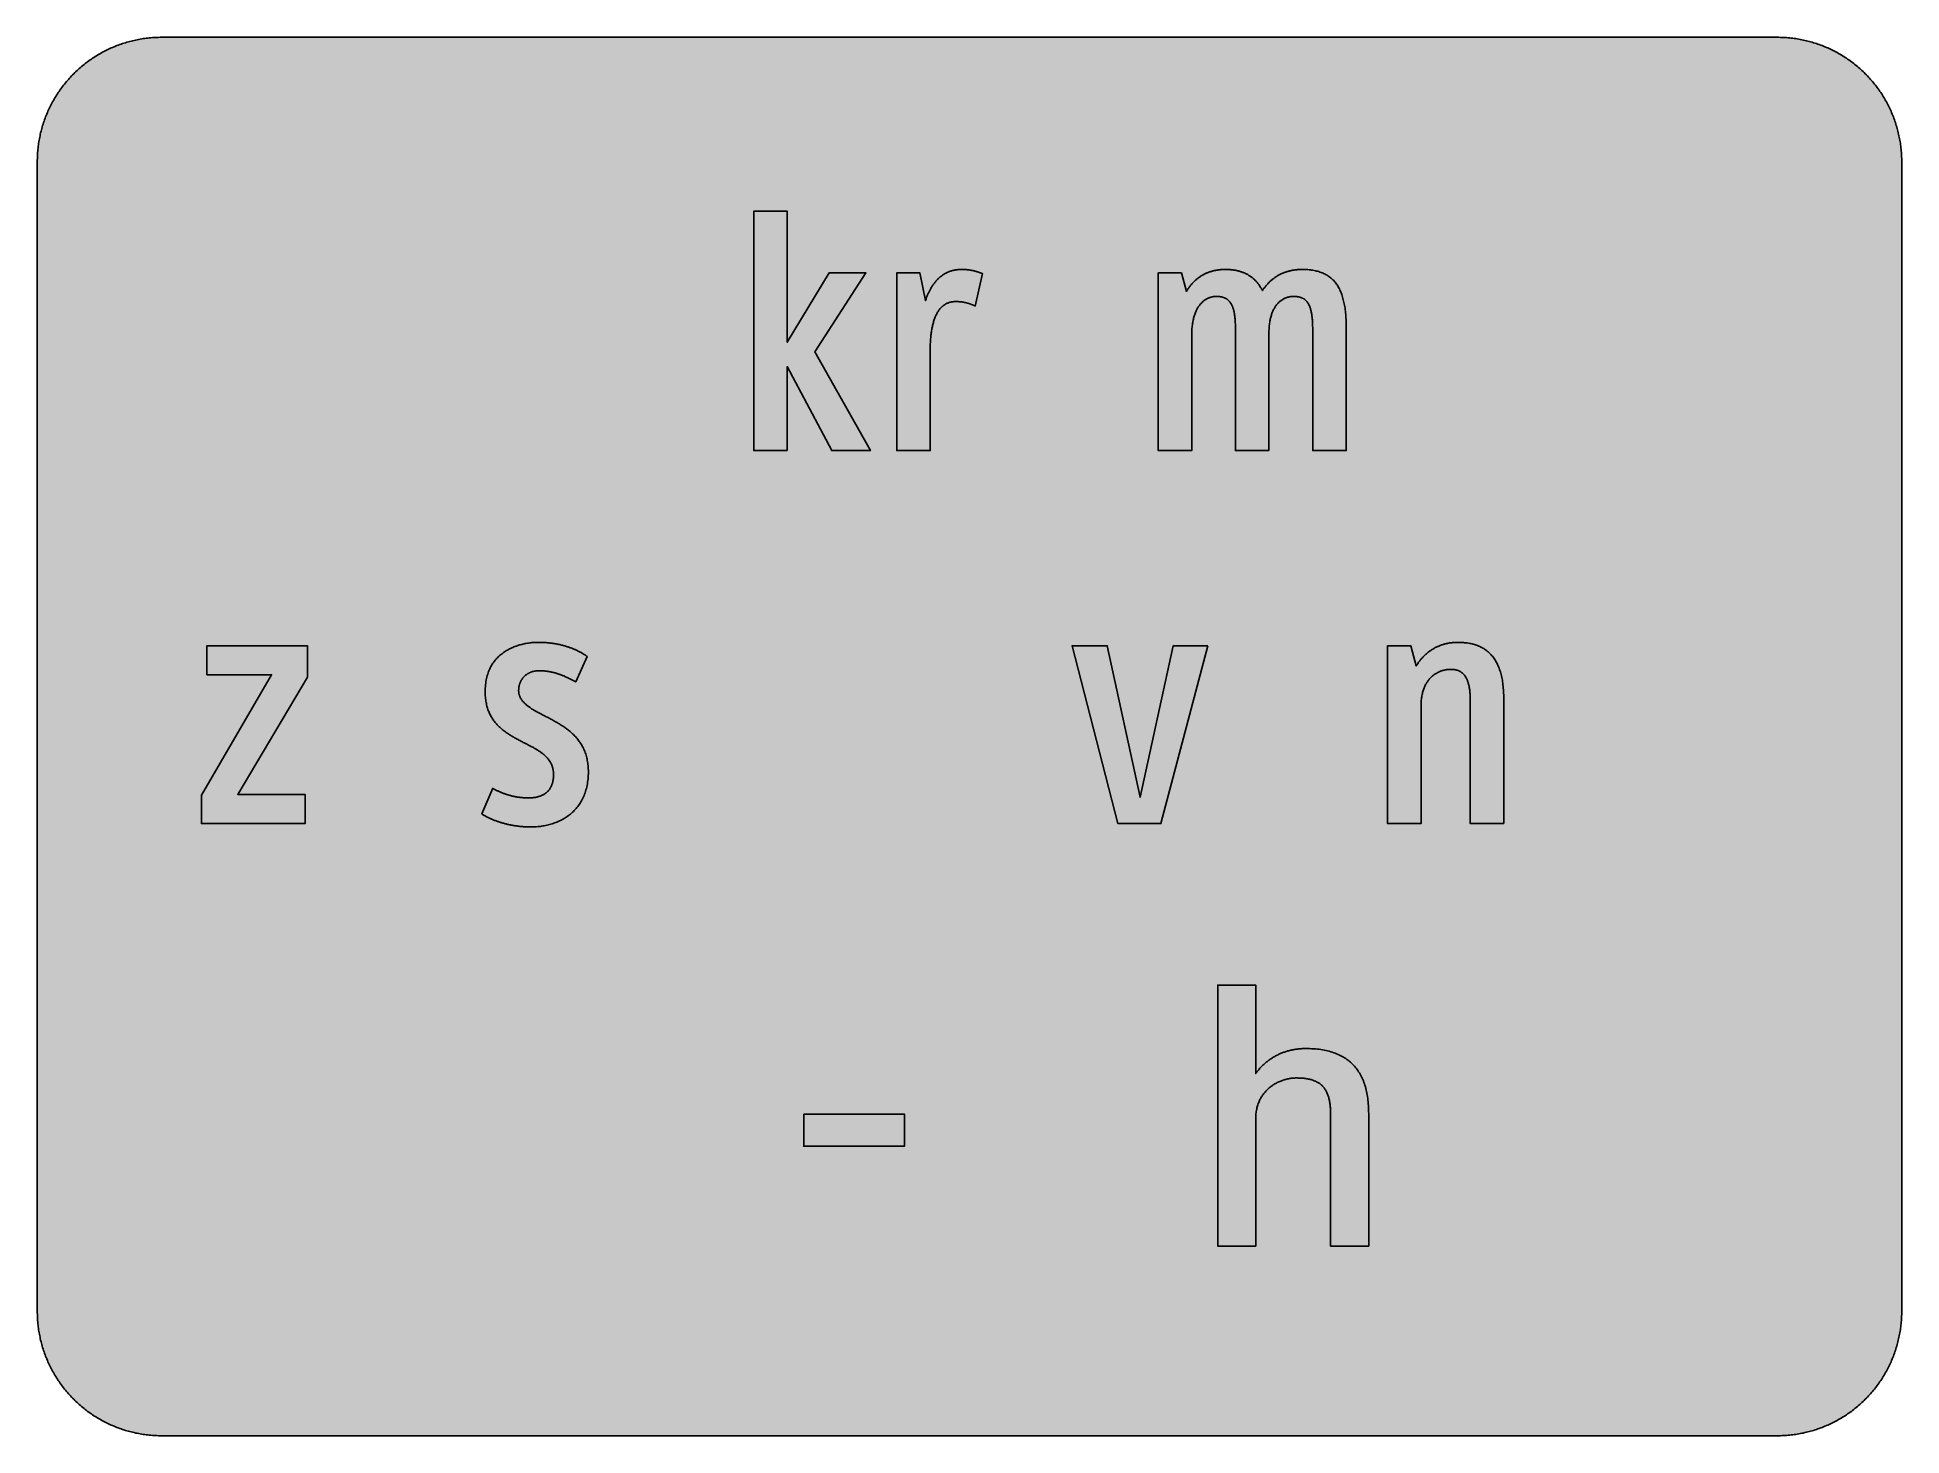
# Model space of a CAD drawing. Header units: millimetres. Extents: x 0 to 212, y 0 to 159.
import ezdxf

# ---------------------------------------------------------------- set-up
doc = ezdxf.new("R2010")
doc.units = ezdxf.units.MM

msp = doc.modelspace()

# ---------------------------------------------------------------- hatches: boundary and pattern name
for color, points in [(254, [(14.1633, 0.0536), (13.9878, 0.0533), (13.8125, 0.0559), (13.6373, 0.061), (13.462, 0.0686), (13.2893, 0.0787), (13.114, 0.0914), (12.9413, 0.1041), (12.7686, 0.1219), (12.5959, 0.1397), (12.4231, 0.16), (12.2504, 0.1829), (12.0777, 0.2057), (11.9075, 0.2337), (11.7373, 0.2616), (11.5672, 0.2921), (11.397, 0.3251), (11.2268, 0.3607), (11.0592, 0.3988), (10.8915, 0.4369), (10.7239, 0.4775), (10.5562, 0.5207), (10.3886, 0.5664), (10.2235, 0.6121), (10.0584, 0.6629), (9.8933, 0.7137), (9.7307, 0.7671), (9.5682, 0.8204), (9.4056, 0.8788), (9.2431, 0.9373), (9.083, 0.9982), (8.923, 1.0617), (8.763, 1.1252), (8.6055, 1.1938), (8.4455, 1.2624), (8.2906, 1.331), (8.1331, 1.4046), (7.9781, 1.4783), (7.8232, 1.5545), (7.6708, 1.6332), (7.5184, 1.7145), (7.366, 1.7958), (7.2161, 1.8796), (7.0663, 1.966), (6.919, 2.0523), (6.7716, 2.1438), (6.6243, 2.2352), (6.4795, 2.3266), (6.3348, 2.4232), (6.19, 2.5197), (6.0477, 2.6187), (5.908, 2.7178), (5.7683, 2.8194), (5.6286, 2.9235), (5.4915, 3.0302), (5.3543, 3.1369), (5.2197, 3.2461), (5.0851, 3.3579), (4.953, 3.4722), (4.8209, 3.5865), (4.6914, 3.7033), (4.5644, 3.8202), (4.4348, 3.9395), (4.3104, 4.0615), (4.1859, 4.1859), (4.0615, 4.3104), (3.9395, 4.4348), (3.8202, 4.5618), (3.7033, 4.6914), (3.5865, 4.8209), (3.4722, 4.953), (3.3579, 5.0851), (3.2487, 5.2197), (3.1369, 5.3543), (3.0302, 5.4915), (2.9235, 5.6286), (2.8194, 5.7683), (2.7178, 5.908), (2.6187, 6.0477), (2.5197, 6.19), (2.4232, 6.3348), (2.3266, 6.477), (2.2352, 6.6243), (2.1438, 6.7691), (2.0523, 6.919), (1.966, 7.0663), (1.8796, 7.2161), (1.7958, 7.366), (1.7145, 7.5184), (1.6332, 7.6708), (1.5545, 7.8232), (1.4783, 7.9781), (1.4046, 8.1331), (1.331, 8.2906), (1.2598, 8.4455), (1.1913, 8.603), (1.1252, 8.763), (1.0592, 8.923), (0.9982, 9.083), (0.9373, 9.2431), (0.8763, 9.4056), (0.8204, 9.5682), (0.7645, 9.7307), (0.7112, 9.8933), (0.6604, 10.0584), (0.6121, 10.2235), (0.5639, 10.3911), (0.5207, 10.5562), (0.4775, 10.7239), (0.4343, 10.8915), (0.3962, 11.0592), (0.3607, 11.2268), (0.3251, 11.397), (0.2921, 11.5672), (0.2616, 11.7373), (0.2311, 11.9075), (0.2057, 12.0802), (0.1803, 12.2504), (0.1575, 12.4231), (0.1372, 12.5959), (0.1194, 12.7686), (0.1041, 12.9413), (0.0889, 13.1166), (0.0787, 13.2893), (0.0686, 13.4645), (0.061, 13.6373), (0.0559, 13.8125), (0.0508, 13.9878), (0.0508, 14.163), (0.0522, 144.6925), (0.0508, 144.8664), (0.0559, 145.0416), (0.061, 145.2169), (0.0686, 145.3896), (0.0787, 145.5649), (0.0889, 145.7376), (0.1041, 145.9128), (0.1194, 146.0856), (0.1372, 146.2583), (0.1575, 146.431), (0.1803, 146.6037), (0.2057, 146.7739), (0.2311, 146.9466), (0.2616, 147.1168), (0.2921, 147.287), (0.3251, 147.4572), (0.3607, 147.6248), (0.3962, 147.795), (0.4343, 147.9626), (0.4775, 148.1303), (0.5207, 148.2979), (0.5639, 148.463), (0.6121, 148.6281), (0.6604, 148.7932), (0.7112, 148.9583), (0.7645, 149.1234), (0.8204, 149.286), (0.8763, 149.4485), (0.9373, 149.6111), (0.9982, 149.7711), (1.0592, 149.9311), (1.1252, 150.0911), (1.1913, 150.2486), (1.2598, 150.4061), (1.331, 150.5636), (1.4046, 150.7185), (1.4783, 150.876), (1.5545, 151.0284), (1.6332, 151.1833), (1.7145, 151.3357), (1.7958, 151.4856), (1.8796, 151.638), (1.966, 151.7879), (2.0523, 151.9352), (2.1438, 152.0825), (2.2352, 152.2298), (2.3266, 152.3746), (2.4232, 152.5194), (2.5197, 152.6616), (2.6187, 152.8039), (2.7178, 152.9461), (2.8194, 153.0858), (2.9235, 153.2255), (3.0302, 153.3627), (3.1369, 153.4973), (3.2487, 153.6344), (3.3579, 153.7665), (3.4722, 153.8986), (3.5865, 154.0307), (3.7033, 154.1602), (3.8202, 154.2898), (3.9395, 154.4168), (4.0615, 154.5438), (4.1859, 154.6682), (4.3104, 154.7901), (4.4348, 154.9121), (4.5644, 155.034), (4.6914, 155.1508), (4.8209, 155.2677), (4.953, 155.382), (5.0851, 155.4937), (5.2197, 155.6055), (5.3543, 155.7147), (5.4915, 155.8239), (5.6286, 155.9281), (5.7683, 156.0322), (5.908, 156.1338), (6.0477, 156.2354), (6.19, 156.3345), (6.3348, 156.431), (6.4795, 156.525), (6.6243, 156.6189), (6.7716, 156.7104), (6.919, 156.7993), (7.0663, 156.8882), (7.2161, 156.9745), (7.366, 157.0584), (7.5184, 157.1396), (7.6708, 157.2209), (7.8232, 157.2971), (7.9781, 157.3733), (8.1331, 157.4495), (8.2906, 157.5206), (8.4455, 157.5918), (8.6055, 157.6603), (8.763, 157.7289), (8.923, 157.7924), (9.083, 157.8559), (9.2431, 157.9169), (9.4056, 157.9753), (9.5682, 158.0337), (9.7307, 158.0871), (9.8933, 158.1404), (10.0584, 158.1912), (10.2235, 158.242), (10.3886, 158.2877), (10.5562, 158.3334), (10.7239, 158.3766), (10.8915, 158.4173), (11.0592, 158.4579), (11.2268, 158.4935), (11.397, 158.529), (11.5672, 158.562), (11.7373, 158.5925), (11.9075, 158.6205), (12.0777, 158.6484), (12.2504, 158.6713), (12.4231, 158.6941), (12.5959, 158.7144), (12.7686, 158.7322), (12.9413, 158.75), (13.114, 158.7627), (13.2893, 158.7754), (13.462, 158.7856), (13.6373, 158.7932), (13.8125, 158.7983), (13.9878, 158.8008), (14.163, 158.8033), (197.6078, 158.8036), (197.7822, 158.8008), (197.9574, 158.7983), (198.1327, 158.7932), (198.3054, 158.7856), (198.4807, 158.7754), (198.6534, 158.7627), (198.8287, 158.75), (199.0014, 158.7322), (199.1741, 158.7144), (199.3468, 158.6941), (199.5195, 158.6713), (199.6897, 158.6484), (199.8624, 158.6205), (200.0326, 158.5925), (200.2028, 158.562), (200.373, 158.529), (200.5432, 158.4935), (200.7108, 158.4579), (200.8784, 158.4173), (201.0461, 158.3766), (201.2137, 158.3334), (201.3788, 158.2877), (201.5465, 158.242), (201.7116, 158.1912), (201.8767, 158.1404), (202.0392, 158.0871), (202.2018, 158.0337), (202.3643, 157.9753), (202.5269, 157.9169), (202.6869, 157.8559), (202.8469, 157.7924), (203.007, 157.7289), (203.167, 157.6603), (203.3245, 157.5918), (203.4794, 157.5206), (203.6369, 157.4495), (203.7918, 157.3733), (203.9468, 157.2971), (204.0992, 157.2209), (204.2516, 157.1396), (204.404, 157.0584), (204.5538, 156.9745), (204.7037, 156.8882), (204.8535, 156.7993), (205.0009, 156.7104), (205.1456, 156.6189), (205.293, 156.525), (205.4352, 156.431), (205.58, 156.3345), (205.7222, 156.2354), (205.8619, 156.1338), (206.0016, 156.0322), (206.1413, 155.9281), (206.2785, 155.8239), (206.4156, 155.7147), (206.5503, 155.6055), (206.6849, 155.4937), (206.817, 155.382), (206.949, 155.2677), (207.0786, 155.1508), (207.2081, 155.034), (207.3351, 154.9121), (207.4596, 154.7901), (207.584, 154.6682), (207.7085, 154.5438), (207.8304, 154.4168), (207.9498, 154.2898), (208.0666, 154.1602), (208.1835, 154.0307), (208.2978, 153.8986), (208.4121, 153.7665), (208.5238, 153.6344), (208.6331, 153.4973), (208.7397, 153.3627), (208.8464, 153.2255), (208.9506, 153.0858), (209.0522, 152.9461), (209.1512, 152.8039), (209.2503, 152.6616), (209.3468, 152.5194), (209.4433, 152.3746), (209.5348, 152.2298), (209.6262, 152.0825), (209.7176, 151.9352), (209.804, 151.7879), (209.8904, 151.638), (209.9742, 151.4856), (210.0555, 151.3357), (210.1367, 151.1833), (210.2155, 151.0284), (210.2917, 150.876), (210.3653, 150.7185), (210.439, 150.5636), (210.5076, 150.4061), (210.5762, 150.2486), (210.6447, 150.0911), (210.7082, 149.9311), (210.7717, 149.7711), (210.8327, 149.6111), (210.8911, 149.4485), (210.9495, 149.286), (211.0029, 149.1234), (211.0562, 148.9583), (211.107, 148.7932), (211.1578, 148.6281), (211.2035, 148.463), (211.2493, 148.2979), (211.2924, 148.1303), (211.3331, 147.9626), (211.3712, 147.795), (211.4093, 147.6248), (211.4448, 147.4572), (211.4779, 147.287), (211.5083, 147.1168), (211.5363, 146.9466), (211.5642, 146.7739), (211.5871, 146.6037), (211.6099, 146.431), (211.6303, 146.2583), (211.648, 146.0856), (211.6658, 145.9128), (211.6785, 145.7376), (211.6912, 145.5649), (211.7014, 145.3896), (211.709, 145.2169), (211.7141, 145.0416), (211.7166, 144.8664), (211.7166, 144.6911), (211.7189, 14.1647), (211.7166, 13.9878), (211.7141, 13.8125), (211.709, 13.6373), (211.7014, 13.4645), (211.6912, 13.2893), (211.6785, 13.1166), (211.6658, 12.9413), (211.648, 12.7686), (211.6303, 12.5959), (211.6099, 12.4231), (211.5871, 12.2504), (211.5642, 12.0802), (211.5363, 11.9075), (211.5083, 11.7373), (211.4779, 11.5672), (211.4448, 11.397), (211.4093, 11.2268), (211.3712, 11.0592), (211.3331, 10.8915), (211.2924, 10.7239), (211.2493, 10.5562), (211.2035, 10.3911), (211.1578, 10.2235), (211.107, 10.0584), (211.0562, 9.8933), (211.0029, 9.7307), (210.9495, 9.5682), (210.8911, 9.4056), (210.8327, 9.2431), (210.7717, 9.083), (210.7082, 8.923), (210.6447, 8.763), (210.5762, 8.603), (210.5076, 8.4455), (210.439, 8.2906), (210.3653, 8.1331), (210.2917, 7.9781), (210.2155, 7.8232), (210.1367, 7.6708), (210.0555, 7.5184), (209.9742, 7.366), (209.8904, 7.2161), (209.804, 7.0663), (209.7176, 6.919), (209.6262, 6.7691), (209.5348, 6.6243), (209.4433, 6.477), (209.3468, 6.3348), (209.2503, 6.19), (209.1512, 6.0477), (209.0522, 5.908), (208.9506, 5.7683), (208.8464, 5.6286), (208.7397, 5.4915), (208.6331, 5.3543), (208.5238, 5.2197), (208.4121, 5.0851), (208.2978, 4.953), (208.1835, 4.8209), (208.0666, 4.6914), (207.9498, 4.5618), (207.8304, 4.4348), (207.7085, 4.3104), (207.584, 4.1859), (207.4596, 4.0615), (207.3351, 3.9395), (207.2081, 3.8202), (207.0786, 3.7033), (206.949, 3.5865), (206.817, 3.4722), (206.6849, 3.3579), (206.5503, 3.2461), (206.4156, 3.1369), (206.2785, 3.0302), (206.1413, 2.9235), (206.0016, 2.8194), (205.8619, 2.7178), (205.7222, 2.6187), (205.58, 2.5197), (205.4352, 2.4232), (205.293, 2.3266), (205.1456, 2.2352), (205.0009, 2.1438), (204.8535, 2.0523), (204.7037, 1.966), (204.5538, 1.8796), (204.404, 1.7958), (204.2516, 1.7145), (204.0992, 1.6332), (203.9468, 1.5545), (203.7918, 1.4783), (203.6369, 1.4046), (203.4794, 1.331), (203.3245, 1.2624), (203.167, 1.1938), (203.007, 1.1252), (202.8469, 1.0617), (202.6869, 0.9982), (202.5269, 0.9373), (202.3643, 0.8788), (202.2018, 0.8204), (202.0392, 0.7671), (201.8767, 0.7137), (201.7116, 0.6629), (201.5465, 0.6121), (201.3788, 0.5664), (201.2137, 0.5207), (201.0461, 0.4775), (200.8784, 0.4369), (200.7108, 0.3988), (200.5432, 0.3607), (200.373, 0.3251), (200.2028, 0.2921), (200.0326, 0.2616), (199.8624, 0.2337), (199.6897, 0.2057), (199.5195, 0.1829), (199.3468, 0.16), (199.1741, 0.1397), (199.0014, 0.1219), (198.8287, 0.1041), (198.6534, 0.0914), (198.4807, 0.0787), (198.3054, 0.0686), (198.1327, 0.061), (197.9574, 0.0559), (197.7822, 0.0533), (197.6069, 0.0533)]), (59, [(85.2029, 111.8842), (85.2029, 121.4296), (90.2476, 111.8842), (94.6326, 111.8842), (88.3073, 123.0986), (94.1282, 132.0627), (89.9375, 132.0627), (85.2029, 124.1845), (85.2029, 139.0481), (81.3992, 139.0481), (81.3992, 111.8842)]), (59, [(104.334, 128.8023), (104.361, 128.8009), (104.3889, 128.8009), (104.4143, 128.8009), (104.4423, 128.8009), (104.4727, 128.7983), (104.5007, 128.7983), (104.5286, 128.7983), (104.5566, 128.7958), (104.5845, 128.7958), (104.615, 128.7932), (104.6429, 128.7932), (104.6734, 128.7907), (104.7039, 128.7882), (104.7318, 128.7882), (104.7623, 128.7856), (104.7928, 128.7831), (104.8233, 128.7805), (104.8537, 128.7755), (104.8842, 128.7729), (104.9172, 128.7704), (104.9477, 128.7653), (104.9782, 128.7628), (105.0112, 128.7577), (105.0442, 128.7551), (105.0747, 128.7501), (105.1077, 128.745), (105.1408, 128.7399), (105.1738, 128.7348), (105.2068, 128.7272), (105.2398, 128.7221), (105.2728, 128.7145), (105.3084, 128.7094), (105.3414, 128.7018), (105.377, 128.6942), (105.4125, 128.6866), (105.4456, 128.6789), (105.4811, 128.6713), (105.5167, 128.6612), (105.5522, 128.6535), (105.5878, 128.6434), (105.6259, 128.6332), (105.6615, 128.6231), (105.6996, 128.6129), (105.7351, 128.6027), (105.7732, 128.5926), (105.8113, 128.5799), (105.8494, 128.5672), (105.8875, 128.5545), (105.9256, 128.5418), (105.9663, 128.5291), (106.0044, 128.5164), (106.045, 128.5011), (106.0856, 128.4884), (106.1237, 128.4732), (106.1644, 128.458), (106.205, 128.4402), (106.2482, 128.4249), (106.2888, 128.4072), (106.3295, 128.3894), (106.3727, 128.3716), (106.4158, 128.3538), (106.459, 128.336), (106.5022, 128.3157), (106.5454, 128.2954), (107.3616, 131.984), (107.3252, 131.9962), (107.2871, 132.0089), (107.2515, 132.0216), (107.2159, 132.0317), (107.1804, 132.0444), (107.1474, 132.0571), (107.1118, 132.0698), (107.0762, 132.08), (107.0432, 132.0927), (107.0077, 132.1054), (106.9746, 132.1156), (106.9391, 132.1283), (106.9061, 132.1384), (106.873, 132.1486), (106.8375, 132.1613), (106.8045, 132.1714), (106.7714, 132.1816), (106.7359, 132.1918), (106.7029, 132.2019), (106.6698, 132.2121), (106.6368, 132.2222), (106.6038, 132.2324), (106.5682, 132.24), (106.5352, 132.2502), (106.5022, 132.2603), (106.4692, 132.268), (106.4336, 132.2781), (106.4006, 132.2857), (106.3676, 132.2934), (106.332, 132.301), (106.299, 132.3111), (106.2634, 132.3188), (106.2279, 132.3264), (106.1949, 132.334), (106.1593, 132.3391), (106.1237, 132.3467), (106.0882, 132.3543), (106.0526, 132.3594), (106.0171, 132.367), (105.979, 132.3721), (105.9434, 132.3797), (105.9078, 132.3848), (105.8697, 132.3899), (105.8316, 132.395), (105.7935, 132.4), (105.7554, 132.4051), (105.7173, 132.4102), (105.6792, 132.4153), (105.6386, 132.4178), (105.6005, 132.4229), (105.5599, 132.4254), (105.5192, 132.428), (105.4786, 132.4331), (105.4379, 132.4356), (105.3948, 132.4381), (105.3516, 132.4407), (105.3084, 132.4407), (105.2652, 132.4432), (105.222, 132.4458), (105.1763, 132.4458), (105.1331, 132.4483), (105.0849, 132.4483), (105.0392, 132.4483), (104.9934, 132.4483), (104.8893, 132.4483), (104.7877, 132.4432), (104.6886, 132.4381), (104.5896, 132.4305), (104.4931, 132.4204), (104.3965, 132.4077), (104.3026, 132.395), (104.2086, 132.3772), (104.1171, 132.3594), (104.0282, 132.3391), (103.9393, 132.3162), (103.853, 132.2934), (103.7666, 132.2654), (103.6803, 132.2375), (103.5964, 132.207), (103.5152, 132.174), (103.4339, 132.141), (103.3551, 132.1054), (103.2764, 132.0673), (103.2002, 132.0292), (103.124, 131.986), (103.0503, 131.9428), (102.9767, 131.8997), (102.903, 131.8539), (102.8319, 131.8057), (102.7633, 131.7549), (102.6947, 131.7041), (102.6262, 131.6507), (102.5601, 131.5974), (102.4966, 131.5415), (102.4306, 131.4831), (102.3696, 131.4247), (102.3061, 131.3663), (102.2452, 131.3028), (102.1867, 131.2393), (102.1283, 131.1758), (102.0699, 131.1097), (102.014, 131.0437), (101.9581, 130.9751), (101.9048, 130.904), (101.8515, 130.8329), (101.7981, 130.7617), (101.7473, 130.6881), (101.6965, 130.6144), (101.6483, 130.5382), (101.6, 130.462), (101.5517, 130.3833), (101.506, 130.3045), (101.4603, 130.2258), (101.4146, 130.1445), (101.3714, 130.0607), (101.3282, 129.9794), (101.2876, 129.8956), (101.2469, 129.8092), (101.2063, 129.7254), (101.1657, 129.6391), (101.1276, 129.5502), (101.0895, 129.4613), (101.0514, 129.3724), (101.0158, 129.2835), (100.9802, 129.1946), (100.9472, 129.1031), (100.9117, 129.0117), (100.8786, 128.9177), (100.2591, 132.0627), (97.6203, 132.0627), (97.6203, 111.8842), (101.4236, 111.8842), (101.4236, 123.2927), (101.4222, 123.4389), (101.4247, 123.5862), (101.4273, 123.7336), (101.4324, 123.8783), (101.4374, 124.0206), (101.4425, 124.1628), (101.4501, 124.3025), (101.4603, 124.4422), (101.4705, 124.5794), (101.4806, 124.714), (101.4933, 124.8486), (101.5086, 124.9807), (101.5238, 125.1128), (101.539, 125.2423), (101.5568, 125.3693), (101.5771, 125.4938), (101.5975, 125.6182), (101.6203, 125.7402), (101.6432, 125.8621), (101.6686, 125.9789), (101.694, 126.0958), (101.7219, 126.2101), (101.7499, 126.3218), (101.7803, 126.4336), (101.8134, 126.5403), (101.8464, 126.6469), (101.8794, 126.7511), (101.9175, 126.8527), (101.9556, 126.9543), (101.9937, 127.0508), (102.0343, 127.1473), (102.0775, 127.2388), (102.1207, 127.3302), (102.1664, 127.4191), (102.2147, 127.5055), (102.2629, 127.5867), (102.3137, 127.668), (102.3645, 127.7468), (102.4179, 127.823), (102.4738, 127.8966), (102.5296, 127.9677), (102.5906, 128.0363), (102.649, 128.1024), (102.7125, 128.1633), (102.776, 128.2243), (102.8421, 128.2827), (102.9081, 128.336), (102.9767, 128.3868), (103.0478, 128.4376), (103.1215, 128.4834), (103.1951, 128.5265), (103.2713, 128.5646), (103.3501, 128.6027), (103.4288, 128.6358), (103.5101, 128.6662), (103.5939, 128.6942), (103.6803, 128.7196), (103.7666, 128.7399), (103.8581, 128.7602), (103.9495, 128.7729), (104.0409, 128.7856), (104.1375, 128.7932), (104.234, 128.7983), (104.333, 128.8009)]), (59, [(139.8806, 111.8842), (139.8806, 125.1931), (139.8803, 125.3465), (139.8829, 125.4963), (139.8905, 125.6462), (139.8981, 125.7884), (139.9083, 125.9281), (139.921, 126.0653), (139.9362, 126.1999), (139.9515, 126.3294), (139.9692, 126.4564), (139.9896, 126.5809), (140.0124, 126.7003), (140.0378, 126.8171), (140.0632, 126.9314), (140.0912, 127.0432), (140.1216, 127.1499), (140.1521, 127.254), (140.1851, 127.3556), (140.2182, 127.4547), (140.2563, 127.5512), (140.2918, 127.6426), (140.3325, 127.7315), (140.3706, 127.8204), (140.4137, 127.9042), (140.4569, 127.9855), (140.5001, 128.0643), (140.5458, 128.1405), (140.5915, 128.2116), (140.6398, 128.2827), (140.6881, 128.3513), (140.7363, 128.4173), (140.7871, 128.4783), (140.8405, 128.5392), (140.8913, 128.5977), (140.9446, 128.6535), (140.9979, 128.7069), (141.0538, 128.7577), (141.1072, 128.8059), (141.163, 128.8517), (141.2215, 128.8948), (141.2773, 128.938), (141.3332, 128.9761), (141.3916, 129.0142), (141.4501, 129.0498), (141.5085, 129.0828), (141.5669, 129.1158), (141.6253, 129.1438), (141.6863, 129.1717), (141.7447, 129.1971), (141.8031, 129.2225), (141.8641, 129.2454), (141.9225, 129.2657), (141.9835, 129.2835), (142.0419, 129.2987), (142.1003, 129.3139), (142.1587, 129.3292), (142.2171, 129.3419), (142.2756, 129.352), (142.334, 129.3597), (142.3924, 129.3673), (142.4483, 129.3724), (142.5067, 129.3774), (142.5626, 129.3825), (142.6185, 129.3825), (142.6718, 129.3851), (142.7404, 129.3825), (142.8064, 129.3825), (142.8699, 129.38), (142.9334, 129.3749), (142.9969, 129.3698), (143.0579, 129.3622), (143.1188, 129.3546), (143.1773, 129.347), (143.2357, 129.3368), (143.2941, 129.3241), (143.35, 129.3114), (143.4059, 129.2962), (143.4617, 129.2809), (143.5151, 129.2631), (143.5659, 129.2428), (143.6167, 129.2225), (143.6675, 129.1996), (143.7183, 129.1768), (143.7665, 129.1514), (143.8123, 129.1234), (143.858, 129.0955), (143.9037, 129.065), (143.9494, 129.032), (143.9901, 128.9964), (144.0332, 128.9609), (144.0739, 128.9228), (144.1145, 128.8821), (144.1526, 128.8415), (144.1907, 128.7958), (144.2263, 128.7501), (144.2618, 128.7018), (144.2974, 128.651), (144.3304, 128.6002), (144.3634, 128.5443), (144.3965, 128.4884), (144.4244, 128.4275), (144.4549, 128.3665), (144.4828, 128.303), (144.5108, 128.237), (144.5362, 128.1684), (144.5616, 128.0998), (144.587, 128.0262), (144.6098, 127.95), (144.6301, 127.8712), (144.653, 127.7925), (144.6708, 127.7087), (144.6911, 127.6223), (144.7089, 127.5334), (144.7241, 127.442), (144.7394, 127.348), (144.7546, 127.2515), (144.7673, 127.1524), (144.78, 127.0508), (144.7927, 126.9467), (144.8029, 126.84), (144.8105, 126.7282), (144.8181, 126.6139), (144.8257, 126.4996), (144.8333, 126.3802), (144.8359, 126.2558), (144.841, 126.1313), (144.8435, 126.0018), (144.846, 125.8722), (144.846, 125.7351), (144.847, 111.8842), (148.6503, 111.8842), (148.6503, 125.9318), (148.6484, 126.1415), (148.6459, 126.3498), (148.6383, 126.553), (148.6306, 126.7511), (148.623, 126.9467), (148.6103, 127.1397), (148.5951, 127.3277), (148.5798, 127.5131), (148.5595, 127.696), (148.5392, 127.8738), (148.5163, 128.0465), (148.4909, 128.2167), (148.4605, 128.3843), (148.4325, 128.5469), (148.3995, 128.7069), (148.3639, 128.8644), (148.3258, 129.0168), (148.2852, 129.1666), (148.2446, 129.3114), (148.1988, 129.4536), (148.1531, 129.5933), (148.1023, 129.728), (148.0515, 129.86), (147.9956, 129.987), (147.9398, 130.1115), (147.8788, 130.2334), (147.8178, 130.3528), (147.7543, 130.4671), (147.6858, 130.5789), (147.6172, 130.6855), (147.5461, 130.7897), (147.4699, 130.8913), (147.3937, 130.9903), (147.3124, 131.0843), (147.2311, 131.1758), (147.1447, 131.2647), (147.0584, 131.3485), (146.9669, 131.4298), (146.8755, 131.5085), (146.779, 131.5822), (146.6799, 131.6558), (146.5783, 131.7244), (146.4742, 131.7879), (146.37, 131.8514), (146.2583, 131.9098), (146.1465, 131.9657), (146.0322, 132.019), (145.9154, 132.0673), (145.7935, 132.1156), (145.6715, 132.1587), (145.5445, 132.1994), (145.415, 132.2349), (145.2855, 132.2705), (145.1508, 132.301), (145.0111, 132.3289), (144.8714, 132.3543), (144.7292, 132.3772), (144.5819, 132.395), (144.432, 132.4127), (144.2822, 132.4254), (144.1247, 132.4356), (143.9672, 132.4432), (143.8072, 132.4458), (143.6421, 132.4483), (143.5583, 132.4483), (143.4719, 132.4458), (143.3881, 132.4432), (143.3043, 132.4407), (143.2204, 132.4356), (143.1366, 132.428), (143.0528, 132.4229), (142.9715, 132.4127), (142.8877, 132.4051), (142.8064, 132.395), (142.7251, 132.3823), (142.6439, 132.3696), (142.5626, 132.3543), (142.4813, 132.3416), (142.4026, 132.3238), (142.3238, 132.3061), (142.2451, 132.2883), (142.1663, 132.268), (142.0876, 132.2476), (142.0089, 132.2273), (141.9327, 132.2045), (141.8565, 132.1791), (141.7803, 132.1537), (141.7041, 132.1283), (141.6279, 132.1003), (141.5542, 132.0698), (141.4805, 132.0394), (141.4069, 132.0089), (141.3332, 131.9759), (141.2596, 131.9428), (141.1884, 131.9073), (141.1148, 131.8717), (141.0437, 131.8336), (140.9751, 131.7955), (140.904, 131.7549), (140.8354, 131.7142), (140.7668, 131.6711), (140.6982, 131.6279), (140.6296, 131.5822), (140.5611, 131.5364), (140.495, 131.4907), (140.429, 131.4399), (140.3629, 131.3917), (140.2994, 131.3409), (140.2359, 131.2875), (140.1724, 131.2342), (140.1089, 131.1783), (140.0454, 131.1224), (139.9845, 131.064), (139.9235, 131.0056), (139.8626, 130.9446), (139.8041, 130.8837), (139.7457, 130.8227), (139.6873, 130.7567), (139.6289, 130.6906), (139.5705, 130.6246), (139.5146, 130.556), (139.4587, 130.4874), (139.4054, 130.4163), (139.3495, 130.3452), (139.2961, 130.2715), (139.2428, 130.1953), (139.192, 130.1191), (139.1412, 130.0429), (139.1031, 130.1191), (139.0625, 130.1928), (139.0218, 130.2664), (138.9812, 130.3376), (138.938, 130.4087), (138.8974, 130.4773), (138.8516, 130.5458), (138.8085, 130.6144), (138.7627, 130.6805), (138.717, 130.744), (138.6688, 130.8075), (138.6205, 130.871), (138.5722, 130.9319), (138.5214, 130.9903), (138.4706, 131.0488), (138.4198, 131.1072), (138.3665, 131.1631), (138.3157, 131.2164), (138.2598, 131.2697), (138.2065, 131.3231), (138.1506, 131.3739), (138.0922, 131.4247), (138.0363, 131.4729), (137.9779, 131.5212), (137.9169, 131.5669), (137.8585, 131.6126), (137.795, 131.6558), (137.734, 131.699), (137.6705, 131.7396), (137.607, 131.7803), (137.5435, 131.8184), (137.4775, 131.8565), (137.4115, 131.8946), (137.3429, 131.9301), (137.2768, 131.9632), (137.2057, 131.9962), (137.1371, 132.0292), (137.066, 132.0597), (136.9949, 132.0876), (136.9212, 132.1181), (136.8476, 132.1435), (136.7739, 132.1714), (136.6977, 132.1943), (136.6241, 132.2197), (136.5453, 132.24), (136.4691, 132.2629), (136.3878, 132.2832), (136.3091, 132.301), (136.2278, 132.3188), (136.1465, 132.3365), (136.0653, 132.3518), (135.9814, 132.367), (135.8976, 132.3797), (135.8113, 132.3924), (135.7274, 132.4026), (135.6385, 132.4127), (135.5522, 132.4204), (135.4633, 132.428), (135.3744, 132.4331), (135.2829, 132.4381), (135.1915, 132.4432), (135.1001, 132.4458), (135.0061, 132.4483), (134.9121, 132.4483), (134.8308, 132.4483), (134.7521, 132.4458), (134.6708, 132.4432), (134.5921, 132.4407), (134.5133, 132.4356), (134.4346, 132.4305), (134.3558, 132.4229), (134.2771, 132.4153), (134.1984, 132.4051), (134.1196, 132.395), (134.0409, 132.3848), (133.9621, 132.3721), (133.8859, 132.3594), (133.8072, 132.3442), (133.731, 132.3289), (133.6523, 132.3111), (133.5761, 132.2934), (133.4999, 132.273), (133.4237, 132.2527), (133.35, 132.2324), (133.2738, 132.2095), (133.1976, 132.1841), (133.1239, 132.1613), (133.0503, 132.1333), (132.9766, 132.1054), (132.903, 132.0775), (132.8293, 132.047), (132.7582, 132.0165), (132.6845, 131.9835), (132.6134, 131.9479), (132.5423, 131.9124), (132.4712, 131.8768), (132.4, 131.8387), (132.3315, 131.8006), (132.2629, 131.76), (132.1943, 131.7168), (132.1257, 131.6736), (132.0571, 131.6279), (131.9911, 131.5822), (131.9251, 131.5364), (131.859, 131.4882), (131.793, 131.4374), (131.7269, 131.3866), (131.6634, 131.3332), (131.5999, 131.2774), (131.5364, 131.2215), (131.4755, 131.1656), (131.4145, 131.1072), (131.3536, 131.0462), (131.2926, 130.9853), (131.2316, 130.9218), (131.1732, 130.8583), (131.1148, 130.7922), (131.0589, 130.7236), (131.0005, 130.6551), (130.9446, 130.5839), (130.8913, 130.5128), (130.8354, 130.4392), (130.7821, 130.363), (130.7287, 130.2868), (130.6779, 130.208), (130.6271, 130.1293), (130.5763, 130.048), (130.5255, 129.9642), (129.9464, 132.0627), (127.3073, 132.0627), (127.3073, 111.8842), (131.1106, 111.8842), (131.1106, 124.9616), (131.1097, 125.1229), (131.1148, 125.283), (131.1199, 125.4404), (131.1275, 125.5928), (131.1377, 125.7402), (131.1504, 125.8849), (131.1656, 126.0272), (131.1834, 126.1643), (131.2012, 126.299), (131.224, 126.4285), (131.2469, 126.5555), (131.2697, 126.68), (131.2977, 126.7993), (131.3256, 126.9162), (131.3561, 127.0305), (131.3866, 127.1422), (131.4196, 127.2489), (131.4552, 127.3531), (131.4933, 127.4521), (131.5314, 127.5512), (131.5695, 127.6452), (131.6101, 127.7366), (131.6533, 127.8255), (131.6965, 127.9119), (131.7422, 127.9931), (131.7879, 128.0744), (131.8336, 128.1506), (131.8819, 128.2268), (131.9301, 128.2979), (131.9809, 128.3665), (132.0317, 128.4326), (132.0825, 128.4961), (132.1359, 128.557), (132.1892, 128.6154), (132.2451, 128.6713), (132.2984, 128.7247), (132.3543, 128.7755), (132.4102, 128.8237), (132.4661, 128.872), (132.5245, 128.9152), (132.5804, 128.9558), (132.6388, 128.9964), (132.6972, 129.0345), (132.7556, 129.0701), (132.8141, 129.1031), (132.8725, 129.1336), (132.9334, 129.1615), (132.9919, 129.1895), (133.0503, 129.2149), (133.1087, 129.2377), (133.1671, 129.2581), (133.2255, 129.2784), (133.2865, 129.2962), (133.3449, 129.3114), (133.4008, 129.3266), (133.4592, 129.3393), (133.5176, 129.3495), (133.5735, 129.3597), (133.6294, 129.3673), (133.6853, 129.3724), (133.7412, 129.3774), (133.7945, 129.38), (133.8504, 129.3825), (133.9037, 129.3851), (133.9698, 129.3825), (134.0358, 129.3825), (134.0993, 129.38), (134.1628, 129.3749), (134.2263, 129.3698), (134.2873, 129.3622), (134.3482, 129.3546), (134.4092, 129.347), (134.4676, 129.3368), (134.5235, 129.3241), (134.5819, 129.3114), (134.6352, 129.2962), (134.6911, 129.2809), (134.7445, 129.2631), (134.7978, 129.2428), (134.8486, 129.2225), (134.8994, 129.1996), (134.9477, 129.1768), (134.9959, 129.1514), (135.0442, 129.1234), (135.0899, 129.0955), (135.1331, 129.065), (135.1788, 129.032), (135.222, 128.9964), (135.2626, 128.9609), (135.3033, 128.9228), (135.3439, 128.8821), (135.382, 128.8415), (135.4201, 128.7958), (135.4582, 128.7501), (135.4938, 128.7018), (135.5268, 128.651), (135.5623, 128.6002), (135.5928, 128.5443), (135.6258, 128.4884), (135.6563, 128.4275), (135.6843, 128.3665), (135.7122, 128.303), (135.7401, 128.237), (135.7655, 128.1684), (135.7909, 128.0998), (135.8163, 128.0262), (135.8392, 127.95), (135.8621, 127.8712), (135.8824, 127.7925), (135.9027, 127.7087), (135.9205, 127.6223), (135.9383, 127.5334), (135.9535, 127.442), (135.9713, 127.348), (135.984, 127.2515), (135.9992, 127.1524), (136.0094, 127.0508), (136.0221, 126.9467), (136.0322, 126.84), (136.0424, 126.7282), (136.05, 126.6139), (136.0551, 126.4996), (136.0627, 126.3802), (136.0678, 126.2558), (136.0703, 126.1313), (136.0729, 126.0018), (136.0754, 125.8722), (136.0754, 125.7351), (136.077, 111.8842)]), (59, [(30.7192, 86.1589), (30.7192, 89.7294), (19.3103, 89.7294), (19.3103, 86.4302), (26.6457, 86.4302), (18.6902, 72.771), (18.6902, 69.5508), (30.4479, 69.5508), (30.4479, 72.8483), (22.8039, 72.8483)]), (59, [(56.0987, 69.1621), (56.2508, 69.1617), (56.4032, 69.1667), (56.5556, 69.1718), (56.708, 69.182), (56.8604, 69.1947), (57.0103, 69.2099), (57.1627, 69.2277), (57.3126, 69.248), (57.4624, 69.2709), (57.6123, 69.2963), (57.7621, 69.3268), (57.9095, 69.3572), (58.0568, 69.3928), (58.2016, 69.4309), (58.3463, 69.4715), (58.4911, 69.5147), (58.6334, 69.5604), (58.7756, 69.6112), (58.9153, 69.6646), (59.0525, 69.7179), (59.1896, 69.7763), (59.3268, 69.8398), (59.4614, 69.9033), (59.5935, 69.9719), (59.723, 70.043), (59.8526, 70.1167), (59.977, 70.1929), (60.1015, 70.2742), (60.2259, 70.3555), (60.3453, 70.4444), (60.4647, 70.5333), (60.579, 70.6272), (60.6933, 70.7212), (60.8025, 70.8228), (60.9117, 70.9244), (61.0184, 71.0311), (61.12, 71.1403), (61.2216, 71.2521), (61.3181, 71.3689), (61.4121, 71.4883), (61.5061, 71.6102), (61.5925, 71.7372), (61.6788, 71.8668), (61.7601, 71.9988), (61.8388, 72.136), (61.915, 72.2757), (61.9887, 72.4205), (62.0573, 72.5653), (62.1208, 72.7177), (62.1817, 72.8701), (62.2402, 73.0275), (62.2935, 73.1901), (62.3443, 73.3552), (62.39, 73.5228), (62.4332, 73.6956), (62.4713, 73.8708), (62.5043, 74.0486), (62.5323, 74.2315), (62.5577, 74.4195), (62.5805, 74.61), (62.5958, 74.803), (62.6085, 75.0011), (62.6135, 75.2043), (62.6161, 75.4101), (62.6161, 75.5853), (62.6085, 75.758), (62.5983, 75.9282), (62.5856, 76.0933), (62.5704, 76.2559), (62.55, 76.4159), (62.5246, 76.5708), (62.4967, 76.7258), (62.4662, 76.8756), (62.4332, 77.0204), (62.3951, 77.1652), (62.3545, 77.3049), (62.3113, 77.4421), (62.2656, 77.5767), (62.2148, 77.7088), (62.164, 77.8383), (62.1081, 77.9653), (62.0522, 78.0872), (61.9912, 78.2091), (61.9277, 78.326), (61.8642, 78.4428), (61.7957, 78.5546), (61.7245, 78.6663), (61.6534, 78.7756), (61.5772, 78.8797), (61.501, 78.9838), (61.4223, 79.0854), (61.3435, 79.1845), (61.2597, 79.281), (61.1759, 79.3775), (61.0895, 79.469), (61.0006, 79.5604), (60.9117, 79.6493), (60.8203, 79.7382), (60.7289, 79.822), (60.6349, 79.9059), (60.5384, 79.9871), (60.4418, 80.0684), (60.3453, 80.1472), (60.2463, 80.2234), (60.1472, 80.2996), (60.0456, 80.3732), (59.944, 80.4469), (59.8424, 80.518), (59.7383, 80.5866), (59.6341, 80.6552), (59.53, 80.7237), (59.4258, 80.7898), (59.3192, 80.8558), (59.2125, 80.9193), (59.1058, 80.9828), (58.9991, 81.0438), (58.8924, 81.1047), (58.7858, 81.1657), (58.6791, 81.2241), (58.5724, 81.2851), (58.4657, 81.341), (58.359, 81.3994), (58.2524, 81.4578), (58.1482, 81.5137), (58.0415, 81.5696), (57.9374, 81.6254), (57.8307, 81.6788), (57.7266, 81.7347), (57.6504, 81.7728), (57.5767, 81.8109), (57.5005, 81.849), (57.4243, 81.8871), (57.3507, 81.9252), (57.277, 81.9633), (57.2033, 82.0014), (57.1297, 82.0395), (57.056, 82.0776), (56.9849, 82.1157), (56.9138, 82.1538), (56.8427, 82.1919), (56.7741, 82.23), (56.703, 82.2681), (56.6344, 82.3087), (56.5658, 82.3468), (56.4998, 82.3849), (56.4337, 82.4255), (56.3677, 82.4636), (56.3042, 82.5043), (56.2381, 82.5449), (56.1772, 82.583), (56.1137, 82.6237), (56.0527, 82.6643), (55.9943, 82.7049), (55.9333, 82.7456), (55.8775, 82.7888), (55.819, 82.8294), (55.7632, 82.8726), (55.7098, 82.9132), (55.6539, 82.9564), (55.6031, 82.9996), (55.5523, 83.0428), (55.5015, 83.0859), (55.4533, 83.1317), (55.405, 83.1748), (55.3593, 83.2206), (55.3136, 83.2663), (55.2704, 83.312), (55.2272, 83.3577), (55.1866, 83.406), (55.1485, 83.4517), (55.1104, 83.5), (55.0748, 83.5482), (55.0393, 83.5965), (55.0062, 83.6473), (54.9732, 83.6955), (54.9427, 83.7463), (54.9148, 83.7971), (54.8894, 83.8505), (54.864, 83.9013), (54.8386, 83.9546), (54.8183, 84.008), (54.798, 84.0638), (54.7802, 84.1172), (54.7624, 84.1731), (54.7497, 84.2289), (54.737, 84.2874), (54.7243, 84.3458), (54.7167, 84.4042), (54.7091, 84.4626), (54.704, 84.5236), (54.7014, 84.582), (54.6989, 84.6455), (54.7014, 84.709), (54.704, 84.77), (54.7065, 84.8335), (54.7116, 84.8944), (54.7192, 84.9554), (54.7268, 85.0138), (54.7345, 85.0722), (54.7472, 85.1306), (54.7573, 85.1891), (54.7726, 85.2449), (54.7853, 85.3008), (54.803, 85.3567), (54.8183, 85.41), (54.8386, 85.4659), (54.8564, 85.5167), (54.8792, 85.5701), (54.8996, 85.6209), (54.925, 85.6717), (54.9478, 85.7199), (54.9758, 85.7682), (55.0012, 85.8164), (55.0291, 85.8622), (55.0596, 85.9079), (55.0901, 85.9536), (55.1205, 85.9968), (55.1536, 86.04), (55.1866, 86.0831), (55.2221, 86.1238), (55.2577, 86.1644), (55.2933, 86.2025), (55.3314, 86.2432), (55.3695, 86.2787), (55.4101, 86.3143), (55.4507, 86.3498), (55.4914, 86.3854), (55.5346, 86.4184), (55.5777, 86.4514), (55.6209, 86.4819), (55.6666, 86.5124), (55.7124, 86.5403), (55.7581, 86.5683), (55.8063, 86.5962), (55.8546, 86.6216), (55.9054, 86.647), (55.9537, 86.6699), (56.0045, 86.6927), (56.0553, 86.7131), (56.1086, 86.7334), (56.1619, 86.7537), (56.2153, 86.7715), (56.2686, 86.7893), (56.3245, 86.8045), (56.3804, 86.8172), (56.4363, 86.8324), (56.4921, 86.8426), (56.5506, 86.8528), (56.609, 86.8629), (56.6674, 86.8705), (56.7258, 86.8782), (56.7842, 86.8858), (56.8452, 86.8883), (56.9062, 86.8934), (56.9671, 86.8934), (57.0281, 86.8959), (57.089, 86.8959), (57.1475, 86.8934), (57.2084, 86.8934), (57.2694, 86.8909), (57.3278, 86.8883), (57.3888, 86.8858), (57.4472, 86.8832), (57.5081, 86.8782), (57.5666, 86.8731), (57.6275, 86.868), (57.6885, 86.8629), (57.7469, 86.8578), (57.8079, 86.8502), (57.8688, 86.8426), (57.9272, 86.835), (57.9882, 86.8248), (58.0492, 86.8172), (58.1101, 86.807), (58.1711, 86.7969), (58.2295, 86.7867), (58.2905, 86.774), (58.354, 86.7613), (58.4149, 86.7486), (58.4759, 86.7359), (58.5368, 86.7207), (58.5978, 86.7054), (58.6613, 86.6902), (58.7223, 86.675), (58.7858, 86.6572), (58.8467, 86.6419), (58.9102, 86.6216), (58.9737, 86.6038), (59.0372, 86.5835), (59.1007, 86.5657), (59.1642, 86.5429), (59.2277, 86.5226), (59.2938, 86.4997), (59.3573, 86.4768), (59.4233, 86.454), (59.4893, 86.4286), (59.5554, 86.4032), (59.6214, 86.3778), (59.6875, 86.3524), (59.7535, 86.3244), (59.8195, 86.2965), (59.8881, 86.2686), (59.9567, 86.2381), (60.0253, 86.2076), (60.0939, 86.1771), (60.1624, 86.1441), (60.231, 86.1111), (60.3021, 86.0781), (60.3733, 86.045), (60.4444, 86.0095), (60.5155, 85.9739), (60.5866, 85.9384), (60.6603, 85.9003), (60.7314, 85.8622), (60.8051, 85.8215), (60.8787, 85.7834), (60.9549, 85.7428), (61.0286, 85.6996), (61.1048, 85.659), (61.181, 85.6158), (62.4625, 88.5264), (62.418, 88.5571), (62.3722, 88.5876), (62.324, 88.6206), (62.2757, 88.6511), (62.2275, 88.6841), (62.1767, 88.7171), (62.1233, 88.7501), (62.07, 88.7832), (62.0166, 88.8162), (61.9608, 88.8492), (61.9023, 88.8822), (61.8439, 88.9152), (61.783, 88.9508), (61.722, 88.9838), (61.6585, 89.0168), (61.595, 89.0524), (61.529, 89.0854), (61.4629, 89.1184), (61.3943, 89.1515), (61.3258, 89.187), (61.2546, 89.22), (61.1835, 89.2531), (61.1099, 89.2861), (61.0362, 89.3166), (60.96, 89.3496), (60.8813, 89.3826), (60.8025, 89.4131), (60.7238, 89.4461), (60.6425, 89.4766), (60.5587, 89.5071), (60.4749, 89.5375), (60.391, 89.568), (60.3047, 89.596), (60.2158, 89.6264), (60.1269, 89.6544), (60.0354, 89.6823), (59.944, 89.7077), (59.85, 89.7357), (59.756, 89.7611), (59.6595, 89.7865), (59.563, 89.8093), (59.4639, 89.8347), (59.3649, 89.8576), (59.2633, 89.8779), (59.1591, 89.9008), (59.055, 89.9211), (58.9509, 89.9414), (58.8442, 89.9592), (58.735, 89.977), (58.6257, 89.9947), (58.514, 90.01), (58.4022, 90.0252), (58.2879, 90.0379), (58.1736, 90.0506), (58.0568, 90.0633), (57.9399, 90.0735), (57.8206, 90.0836), (57.7012, 90.0913), (57.5793, 90.0989), (57.4573, 90.104), (57.3329, 90.109), (57.2059, 90.1116), (57.0789, 90.1141), (56.9493, 90.1141), (56.83, 90.1141), (56.708, 90.1116), (56.5836, 90.1065), (56.4617, 90.0989), (56.3347, 90.0913), (56.2102, 90.0811), (56.0832, 90.0684), (55.9562, 90.0532), (55.8267, 90.0354), (55.6997, 90.0176), (55.5701, 89.9947), (55.4406, 89.9719), (55.311, 89.9465), (55.1815, 89.9185), (55.0545, 89.8855), (54.925, 89.8525), (54.7954, 89.8169), (54.6684, 89.7788), (54.5389, 89.7382), (54.4119, 89.695), (54.2849, 89.6493), (54.1604, 89.5985), (54.0334, 89.5477), (53.909, 89.4944), (53.787, 89.4359), (53.6651, 89.375), (53.5457, 89.3115), (53.4264, 89.2454), (53.307, 89.1769), (53.1901, 89.1057), (53.0758, 89.0295), (52.9641, 88.9508), (52.8523, 88.8695), (52.7431, 88.7857), (52.6364, 88.6968), (52.5323, 88.6054), (52.4307, 88.5114), (52.3291, 88.4123), (52.2326, 88.3107), (52.1386, 88.2066), (52.0446, 88.0974), (51.9557, 87.9856), (51.8693, 87.8688), (51.7855, 87.7494), (51.7042, 87.6249), (51.628, 87.5005), (51.5544, 87.3684), (51.4833, 87.2338), (51.4172, 87.0966), (51.3537, 86.9544), (51.2928, 86.807), (51.2369, 86.6572), (51.1861, 86.5022), (51.1378, 86.3448), (51.0921, 86.1822), (51.054, 86.0146), (51.0184, 85.8444), (50.9854, 85.6691), (50.96, 85.4913), (50.9372, 85.3059), (50.9194, 85.1179), (50.9092, 84.9249), (50.9016, 84.7293), (50.8991, 84.5287), (50.8991, 84.361), (50.9041, 84.201), (50.9143, 84.041), (50.9245, 83.886), (50.9397, 83.7336), (50.9575, 83.5863), (50.9803, 83.439), (51.0032, 83.2968), (51.0311, 83.1571), (51.0616, 83.0224), (51.0946, 82.8878), (51.1302, 82.7583), (51.1683, 82.6313), (51.2089, 82.5068), (51.2521, 82.3849), (51.3004, 82.2655), (51.3486, 82.1487), (51.3994, 82.0344), (51.4528, 81.9226), (51.5087, 81.8159), (51.5671, 81.7093), (51.628, 81.6051), (51.6915, 81.5035), (51.755, 81.4045), (51.8211, 81.3079), (51.8897, 81.2114), (51.9608, 81.12), (52.0319, 81.0285), (52.1056, 80.9396), (52.1818, 80.8533), (52.2605, 80.7695), (52.3392, 80.6856), (52.418, 80.6044), (52.4993, 80.5256), (52.5831, 80.4494), (52.6669, 80.3732), (52.7533, 80.2996), (52.8396, 80.2259), (52.9285, 80.1548), (53.0174, 80.0862), (53.1089, 80.0176), (53.1978, 79.949), (53.2917, 79.883), (53.3832, 79.8195), (53.4772, 79.756), (53.5711, 79.695), (53.6677, 79.6341), (53.7616, 79.5731), (53.8582, 79.5147), (53.9547, 79.4563), (54.0512, 79.3979), (54.1503, 79.342), (54.2468, 79.2861), (54.3433, 79.2302), (54.4424, 79.1769), (54.5414, 79.1235), (54.6379, 79.0702), (54.737, 79.0169), (54.8335, 78.9635), (54.9326, 78.9127), (55.0291, 78.8594), (55.1282, 78.8086), (55.2247, 78.7578), (55.3212, 78.707), (55.405, 78.6638), (55.4888, 78.6232), (55.5701, 78.5825), (55.6539, 78.5393), (55.7352, 78.4987), (55.8165, 78.4581), (55.8978, 78.4149), (55.9765, 78.3742), (56.0578, 78.3311), (56.1365, 78.2904), (56.2153, 78.2472), (56.2915, 78.2066), (56.3702, 78.1634), (56.4464, 78.1202), (56.5201, 78.0771), (56.5963, 78.0339), (56.6699, 77.9907), (56.7436, 77.9475), (56.8147, 77.9018), (56.8858, 77.8586), (56.957, 77.8129), (57.0255, 77.7672), (57.0941, 77.7215), (57.1627, 77.6732), (57.2287, 77.6275), (57.2922, 77.5792), (57.3583, 77.531), (57.4192, 77.4827), (57.4827, 77.4319), (57.5412, 77.3836), (57.6021, 77.3328), (57.6605, 77.2795), (57.7164, 77.2287), (57.7723, 77.1754), (57.8256, 77.122), (57.879, 77.0661), (57.9298, 77.0128), (57.978, 76.9544), (58.0263, 76.8985), (58.0746, 76.8401), (58.1177, 76.7817), (58.1609, 76.7207), (58.2041, 76.6597), (58.2447, 76.5988), (58.2828, 76.5353), (58.3209, 76.4692), (58.354, 76.4057), (58.3895, 76.3372), (58.42, 76.2711), (58.4505, 76.2025), (58.4784, 76.1314), (58.5038, 76.0603), (58.5292, 75.9866), (58.5495, 75.913), (58.5699, 75.8393), (58.5876, 75.7631), (58.6054, 75.6844), (58.6181, 75.6056), (58.6308, 75.5244), (58.641, 75.4405), (58.6486, 75.3567), (58.6537, 75.2729), (58.6588, 75.1865), (58.6588, 75.0976), (58.6588, 75.0138), (58.6562, 74.9325), (58.6511, 74.8538), (58.6461, 74.7725), (58.6384, 74.6963), (58.6308, 74.6201), (58.6207, 74.5439), (58.608, 74.4728), (58.5953, 74.3991), (58.58, 74.328), (58.5648, 74.2594), (58.547, 74.1909), (58.5292, 74.1248), (58.5089, 74.0588), (58.486, 73.9953), (58.4632, 73.9318), (58.4378, 73.8708), (58.4124, 73.8099), (58.3844, 73.7514), (58.354, 73.6956), (58.3235, 73.6397), (58.293, 73.5838), (58.26, 73.5305), (58.2244, 73.4797), (58.1889, 73.4289), (58.1508, 73.3781), (58.1127, 73.3298), (58.0746, 73.2841), (58.0339, 73.2384), (57.9907, 73.1952), (57.9476, 73.152), (57.9018, 73.1088), (57.8561, 73.0682), (57.8079, 73.0301), (57.7596, 72.992), (57.7088, 72.9564), (57.658, 72.9209), (57.6072, 72.8878), (57.5539, 72.8548), (57.498, 72.8243), (57.4421, 72.7939), (57.3862, 72.7659), (57.3278, 72.738), (57.2694, 72.7126), (57.2084, 72.6872), (57.1475, 72.6643), (57.084, 72.6415), (57.0205, 72.6211), (56.957, 72.6008), (56.8909, 72.583), (56.8249, 72.5653), (56.7563, 72.55), (56.6877, 72.5348), (56.6166, 72.5221), (56.5455, 72.5119), (56.4744, 72.4992), (56.4007, 72.4916), (56.327, 72.4814), (56.2534, 72.4764), (56.1772, 72.4687), (56.101, 72.4662), (56.0222, 72.4637), (55.9435, 72.4611), (55.8648, 72.4611), (55.8089, 72.4611), (55.7505, 72.4611), (55.6946, 72.4611), (55.6387, 72.4611), (55.5803, 72.4637), (55.5244, 72.4662), (55.466, 72.4687), (55.4101, 72.4687), (55.3517, 72.4738), (55.2933, 72.4764), (55.2348, 72.4789), (55.1764, 72.484), (55.1205, 72.4891), (55.0621, 72.4941), (55.0012, 72.4992), (54.9427, 72.5043), (54.8843, 72.5094), (54.8259, 72.517), (54.7649, 72.5246), (54.7065, 72.5322), (54.6456, 72.5399), (54.5846, 72.55), (54.5236, 72.5576), (54.4627, 72.5678), (54.4017, 72.578), (54.3408, 72.5907), (54.2798, 72.6008), (54.2188, 72.6135), (54.1553, 72.6262), (54.0944, 72.6389), (54.0309, 72.6542), (53.9674, 72.6669), (53.9039, 72.6821), (53.8404, 72.6999), (53.7769, 72.7151), (53.7134, 72.7329), (53.6473, 72.7507), (53.5838, 72.771), (53.5178, 72.7888), (53.4518, 72.8091), (53.3857, 72.832), (53.3197, 72.8523), (53.2511, 72.8751), (53.1851, 72.898), (53.1165, 72.9234), (53.0504, 72.9463), (52.9819, 72.9717), (52.9133, 72.9996), (52.8422, 73.0275), (52.7736, 73.0555), (52.7025, 73.0834), (52.6339, 73.1139), (52.5628, 73.1444), (52.4916, 73.1774), (52.418, 73.2104), (52.3469, 73.2434), (52.2732, 73.2765), (52.1995, 73.312), (52.1259, 73.3501), (52.0522, 73.3857), (51.9786, 73.4238), (51.9024, 73.4644), (51.8262, 73.5051), (51.75, 73.5457), (50.5107, 70.6367), (50.5587, 70.6044), (50.6095, 70.5739), (50.6628, 70.5409), (50.7162, 70.5104), (50.7721, 70.4774), (50.8279, 70.4469), (50.8838, 70.4139), (50.9422, 70.3834), (51.0032, 70.3504), (51.0642, 70.3174), (51.1277, 70.2869), (51.1912, 70.2539), (51.2572, 70.2234), (51.3232, 70.1904), (51.3893, 70.1573), (51.4579, 70.1269), (51.529, 70.0938), (51.6001, 70.0634), (51.6712, 70.0329), (51.7449, 69.9999), (51.8211, 69.9694), (51.8973, 69.9389), (51.9735, 69.9084), (52.0522, 69.8779), (52.131, 69.85), (52.2122, 69.8195), (52.2935, 69.789), (52.3773, 69.7611), (52.4612, 69.7332), (52.5475, 69.7052), (52.6339, 69.6773), (52.7202, 69.6493), (52.8091, 69.6239), (52.9006, 69.5985), (52.9895, 69.5731), (53.0835, 69.5477), (53.1749, 69.5223), (53.2714, 69.4995), (53.3654, 69.4766), (53.4619, 69.4538), (53.561, 69.4309), (53.66, 69.4106), (53.7591, 69.3903), (53.8607, 69.3699), (53.9623, 69.3496), (54.0639, 69.3318), (54.168, 69.3141), (54.2747, 69.2988), (54.3814, 69.2836), (54.4881, 69.2683), (54.5973, 69.2531), (54.7065, 69.2404), (54.8157, 69.2277), (54.9275, 69.2175), (55.0393, 69.2074), (55.1536, 69.1972), (55.2679, 69.1896), (55.3847, 69.182), (55.499, 69.1744), (55.6184, 69.1693), (55.7352, 69.1667), (55.8546, 69.1642), (55.9765, 69.1617), (56.0984, 69.1617)]), (59, [(132.9337, 89.7294), (129.0147, 89.7294), (125.2499, 72.5382), (121.5249, 89.7294), (117.5272, 89.7294), (122.7282, 69.5508), (127.6174, 69.5508)]), (59, [(166.5386, 69.5508), (166.5386, 83.7526), (166.5351, 83.9572), (166.5326, 84.1578), (166.5249, 84.3559), (166.5173, 84.5515), (166.5046, 84.742), (166.4894, 84.93), (166.4716, 85.1154), (166.4513, 85.2957), (166.431, 85.471), (166.4056, 85.6463), (166.3776, 85.8139), (166.3471, 85.9815), (166.3141, 86.1441), (166.2786, 86.3041), (166.2405, 86.4591), (166.1998, 86.6115), (166.1566, 86.7613), (166.1109, 86.9061), (166.0627, 87.0483), (166.0119, 87.188), (165.9585, 87.3227), (165.9026, 87.4547), (165.8442, 87.5843), (165.7833, 87.7087), (165.7198, 87.8307), (165.6537, 87.95), (165.5851, 88.0643), (165.514, 88.1761), (165.4404, 88.2853), (165.3642, 88.392), (165.2854, 88.4936), (165.2041, 88.5927), (165.1203, 88.6866), (165.034, 88.7806), (164.9451, 88.8695), (164.8536, 88.9559), (164.7622, 89.0372), (164.6657, 89.1184), (164.5666, 89.1946), (164.4675, 89.2683), (164.3634, 89.3369), (164.2593, 89.4055), (164.15, 89.469), (164.0408, 89.5299), (163.9265, 89.5883), (163.8122, 89.6417), (163.6954, 89.695), (163.576, 89.7433), (163.4515, 89.789), (163.3271, 89.8296), (163.2001, 89.8703), (163.0705, 89.9058), (162.941, 89.9414), (162.8064, 89.9719), (162.6692, 89.9973), (162.5321, 90.0227), (162.3898, 90.0455), (162.2476, 90.0633), (162.1003, 90.0786), (161.9529, 90.0913), (161.8031, 90.1014), (161.6507, 90.109), (161.4957, 90.1141), (161.3383, 90.1141), (161.2519, 90.1141), (161.163, 90.1116), (161.0766, 90.109), (160.9903, 90.1065), (160.9039, 90.0989), (160.8176, 90.0938), (160.7312, 90.0862), (160.6474, 90.076), (160.561, 90.0659), (160.4747, 90.0557), (160.3908, 90.043), (160.307, 90.0278), (160.2232, 90.0125), (160.1394, 89.9947), (160.0556, 89.977), (159.9717, 89.9592), (159.8879, 89.9389), (159.8066, 89.916), (159.7228, 89.8931), (159.6415, 89.8703), (159.5603, 89.8449), (159.479, 89.8169), (159.3977, 89.789), (159.319, 89.7585), (159.2402, 89.728), (159.1589, 89.695), (159.0802, 89.662), (159.004, 89.629), (158.9253, 89.5909), (158.8491, 89.5553), (158.7703, 89.5147), (158.6941, 89.474), (158.6179, 89.4334), (158.5443, 89.3902), (158.4706, 89.347), (158.3944, 89.3013), (158.3233, 89.2531), (158.2496, 89.2048), (158.176, 89.154), (158.1048, 89.1032), (158.0337, 89.0499), (157.9651, 88.9965), (157.894, 88.9406), (157.8254, 88.8848), (157.7569, 88.8263), (157.6908, 88.7654), (157.6222, 88.7044), (157.5562, 88.6409), (157.4902, 88.5774), (157.4267, 88.5114), (157.3632, 88.4453), (157.2997, 88.3768), (157.2362, 88.3056), (157.1752, 88.2345), (157.1142, 88.1634), (157.0533, 88.0872), (156.9949, 88.011), (156.9364, 87.9348), (156.878, 87.8561), (156.8221, 87.7748), (156.7663, 87.6935), (156.7129, 87.6097), (156.657, 87.5233), (156.6037, 87.437), (155.9842, 89.7294), (153.3454, 89.7294), (153.3454, 69.5508), (157.1487, 69.5508), (157.1487, 82.8597), (157.1498, 83.0047), (157.1523, 83.1469), (157.16, 83.2866), (157.1676, 83.4238), (157.1803, 83.5584), (157.1955, 83.6879), (157.2108, 83.8175), (157.2311, 83.9419), (157.2514, 84.0638), (157.2743, 84.1832), (157.3022, 84.3001), (157.3301, 84.4118), (157.3606, 84.5236), (157.3911, 84.6328), (157.4267, 84.7369), (157.4622, 84.8411), (157.5003, 84.9401), (157.541, 85.0367), (157.5816, 85.1332), (157.6248, 85.2246), (157.6705, 85.3135), (157.7188, 85.3999), (157.767, 85.4837), (157.8178, 85.5675), (157.8686, 85.6463), (157.922, 85.7225), (157.9753, 85.7987), (158.0312, 85.8698), (158.0896, 85.9384), (158.148, 86.0069), (158.2064, 86.0704), (158.2674, 86.1339), (158.3309, 86.1949), (158.3919, 86.2508), (158.4579, 86.3067), (158.5214, 86.36), (158.5874, 86.4133), (158.6535, 86.4616), (158.7221, 86.5073), (158.7906, 86.553), (158.8592, 86.5962), (158.9278, 86.6369), (158.9989, 86.675), (159.07, 86.7105), (159.1412, 86.7461), (159.2123, 86.7791), (159.2859, 86.8096), (159.3571, 86.8375), (159.4307, 86.8655), (159.5044, 86.8883), (159.5755, 86.9112), (159.6492, 86.934), (159.7228, 86.9518), (159.7965, 86.9696), (159.8701, 86.9848), (159.9438, 87.0001), (160.0175, 87.0128), (160.0911, 87.0229), (160.1648, 87.0306), (160.2359, 87.0382), (160.3096, 87.0433), (160.3807, 87.0483), (160.4518, 87.0509), (160.5229, 87.0509), (160.5839, 87.0509), (160.6448, 87.0483), (160.7058, 87.0458), (160.7668, 87.0407), (160.8252, 87.0356), (160.8836, 87.028), (160.9395, 87.0204), (160.9979, 87.0128), (161.0538, 87.0001), (161.1097, 86.9899), (161.163, 86.9747), (161.2163, 86.962), (161.2697, 86.9442), (161.323, 86.9264), (161.3738, 86.9086), (161.4246, 86.8858), (161.4754, 86.8655), (161.5262, 86.8401), (161.5745, 86.8147), (161.6202, 86.7867), (161.6685, 86.7588), (161.7142, 86.7283), (161.7599, 86.6953), (161.8031, 86.6623), (161.8463, 86.6267), (161.8894, 86.5886), (161.9301, 86.548), (161.9707, 86.5073), (162.0114, 86.4641), (162.0495, 86.4184), (162.0876, 86.3727), (162.1231, 86.3219), (162.1612, 86.2711), (162.1942, 86.2178), (162.2298, 86.1644), (162.2628, 86.106), (162.2933, 86.0476), (162.3238, 85.9866), (162.3543, 85.9231), (162.3822, 85.8571), (162.4101, 85.7885), (162.4381, 85.7174), (162.4635, 85.6463), (162.4889, 85.5701), (162.5117, 85.4939), (162.5346, 85.4151), (162.5549, 85.3338), (162.5752, 85.25), (162.5956, 85.1637), (162.6133, 85.0748), (162.6286, 84.9833), (162.6438, 84.8893), (162.6591, 84.7928), (162.6718, 84.6938), (162.6845, 84.5922), (162.6946, 84.488), (162.7048, 84.3813), (162.7124, 84.2721), (162.72, 84.1578), (162.7251, 84.0435), (162.7302, 83.9267), (162.7327, 83.8073), (162.7353, 83.6828), (162.7353, 83.5584), (162.7367, 69.5508)]), (59, [(138.3771, 21.5731), (138.3771, 36.008), (138.3767, 36.1569), (138.3843, 36.3042), (138.3919, 36.4465), (138.4046, 36.5887), (138.4224, 36.7284), (138.4402, 36.8656), (138.4656, 37.0002), (138.491, 37.1297), (138.5214, 37.2593), (138.5519, 37.3863), (138.59, 37.5107), (138.6281, 37.6301), (138.6688, 37.7495), (138.7145, 37.8663), (138.7602, 37.9806), (138.811, 38.0924), (138.8643, 38.2016), (138.9177, 38.3083), (138.9761, 38.4099), (139.0371, 38.5115), (139.098, 38.6105), (139.1641, 38.7071), (139.2301, 38.8036), (139.3012, 38.895), (139.3723, 38.9839), (139.4435, 39.0703), (139.5197, 39.1541), (139.5959, 39.2379), (139.6746, 39.3167), (139.7559, 39.3929), (139.8372, 39.4691), (139.921, 39.5427), (140.0073, 39.6113), (140.0937, 39.6799), (140.1801, 39.7459), (140.269, 39.8094), (140.3604, 39.8704), (140.4518, 39.9288), (140.5433, 39.9847), (140.6373, 40.038), (140.7312, 40.0888), (140.8278, 40.1396), (140.9243, 40.1853), (141.0208, 40.2311), (141.1173, 40.2742), (141.2138, 40.3149), (141.3129, 40.353), (141.412, 40.3885), (141.511, 40.4216), (141.6101, 40.452), (141.7091, 40.4825), (141.8107, 40.5079), (141.9098, 40.5333), (142.0089, 40.5562), (142.1105, 40.5765), (142.2095, 40.5943), (142.3086, 40.6121), (142.4076, 40.6248), (142.5067, 40.6375), (142.6032, 40.6451), (142.7023, 40.6527), (142.7988, 40.6578), (142.8953, 40.6629), (142.9918, 40.6629), (143.1188, 40.6629), (143.2433, 40.6603), (143.3678, 40.6552), (143.4871, 40.6502), (143.6065, 40.6425), (143.7234, 40.6349), (143.8351, 40.6248), (143.9469, 40.6121), (144.0561, 40.5968), (144.1653, 40.5816), (144.2695, 40.5638), (144.3711, 40.5435), (144.4727, 40.5232), (144.5692, 40.5003), (144.6657, 40.4749), (144.7597, 40.447), (144.8511, 40.419), (144.94, 40.3885), (145.0289, 40.3555), (145.1127, 40.32), (145.1966, 40.2844), (145.2778, 40.2438), (145.354, 40.2031), (145.4328, 40.1599), (145.5064, 40.1168), (145.5776, 40.0685), (145.6487, 40.0177), (145.7173, 39.9669), (145.7833, 39.9136), (145.8468, 39.8577), (145.9103, 39.7967), (145.9687, 39.7358), (146.0271, 39.6748), (146.083, 39.6088), (146.1364, 39.5402), (146.1897, 39.4691), (146.2405, 39.3979), (146.2888, 39.3217), (146.3345, 39.2455), (146.3777, 39.1643), (146.4208, 39.083), (146.4615, 38.9966), (146.4996, 38.9077), (146.5351, 38.8188), (146.5707, 38.7248), (146.6037, 38.6309), (146.6342, 38.5318), (146.6647, 38.4302), (146.6901, 38.3261), (146.7155, 38.2194), (146.7409, 38.1102), (146.7612, 37.9984), (146.7815, 37.8841), (146.7993, 37.7673), (146.8171, 37.6453), (146.8298, 37.5234), (146.8425, 37.3964), (146.8552, 37.2669), (146.8628, 37.1348), (146.8704, 37.0002), (146.878, 36.863), (146.8806, 36.7208), (146.8831, 36.576), (146.8857, 36.4287), (146.8864, 21.5731), (151.2037, 21.5731), (151.2037, 36.643), (151.2011, 36.8656), (151.196, 37.0865), (151.1884, 37.305), (151.1757, 37.5209), (151.1605, 37.7317), (151.1427, 37.9374), (151.1224, 38.1432), (151.097, 38.3438), (151.069, 38.542), (151.036, 38.735), (151.0005, 38.9255), (150.9624, 39.1135), (150.9217, 39.2963), (150.876, 39.4767), (150.8277, 39.6545), (150.7744, 39.8297), (150.7185, 39.9999), (150.6601, 40.165), (150.5991, 40.3276), (150.5331, 40.4876), (150.462, 40.6451), (150.3909, 40.7975), (150.3147, 40.9473), (150.2334, 41.0921), (150.1496, 41.2344), (150.0632, 41.3741), (149.9718, 41.5087), (149.8778, 41.6408), (149.7813, 41.7703), (149.6797, 41.8948), (149.5755, 42.0167), (149.4663, 42.1335), (149.3545, 42.2478), (149.2402, 42.3596), (149.1209, 42.4663), (148.9989, 42.5704), (148.8719, 42.6695), (148.7424, 42.766), (148.6078, 42.86), (148.4706, 42.9489), (148.3284, 43.0352), (148.1836, 43.1165), (148.0363, 43.1952), (147.8839, 43.2714), (147.7289, 43.3426), (147.5689, 43.4111), (147.4064, 43.4746), (147.2387, 43.5356), (147.0685, 43.5915), (146.8933, 43.6448), (146.7155, 43.6956), (146.5326, 43.7413), (146.3472, 43.7845), (146.1567, 43.8226), (145.9636, 43.8582), (145.7655, 43.8887), (145.5649, 43.9166), (145.3591, 43.9395), (145.1508, 43.9598), (144.9375, 43.9776), (144.7216, 43.9903), (144.5006, 44.0004), (144.2771, 44.0055), (144.0485, 44.008), (143.9469, 44.0055), (143.8427, 44.0055), (143.7411, 44.0004), (143.637, 43.9953), (143.5354, 43.9903), (143.4338, 43.9826), (143.3322, 43.975), (143.2306, 43.9649), (143.129, 43.9522), (143.0274, 43.9395), (142.9283, 43.9242), (142.8267, 43.909), (142.7277, 43.8912), (142.6286, 43.8734), (142.5296, 43.8531), (142.4305, 43.8328), (142.3314, 43.8099), (142.2349, 43.7845), (142.1359, 43.7591), (142.0393, 43.7337), (141.9428, 43.7058), (141.8463, 43.6753), (141.7498, 43.6448), (141.6558, 43.6118), (141.5593, 43.5788), (141.4653, 43.5432), (141.3713, 43.5077), (141.2773, 43.4696), (141.1859, 43.4289), (141.0945, 43.3883), (141.003, 43.3476), (140.9116, 43.3045), (140.8201, 43.2587), (140.7312, 43.213), (140.6423, 43.1648), (140.5534, 43.1165), (140.4645, 43.0657), (140.3782, 43.0124), (140.2893, 42.9616), (140.2055, 42.9057), (140.1191, 42.8498), (140.0353, 42.7914), (139.9515, 42.733), (139.8676, 42.672), (139.7838, 42.611), (139.7025, 42.5475), (139.6213, 42.484), (139.5425, 42.418), (139.4638, 42.352), (139.385, 42.2808), (139.3063, 42.2123), (139.2301, 42.1411), (139.1539, 42.0675), (139.0777, 41.9938), (139.004, 41.9176), (138.9304, 41.8389), (138.8567, 41.7627), (138.7856, 41.6814), (138.7145, 41.6001), (138.6459, 41.5163), (138.5773, 41.4325), (138.5087, 41.3461), (138.4427, 41.2598), (138.3767, 41.1709), (138.3771, 51.2064), (134.0598, 51.2064), (134.0598, 21.5731)]), (59, [(87.0687, 36.5577), (98.4994, 36.5577), (98.4994, 32.917), (87.0687, 32.917)])]:
    msp.add_hatch(color=color).paths.add_polyline_path(points)
h = msp.add_hatch(color=59)
h.paths.add_polyline_path([(14.1633, 3.5814), (13.8887, 3.5839), (13.6169, 3.5941), (13.3477, 3.6119), (13.081, 3.6347), (12.8143, 3.6652), (12.5501, 3.7008), (12.2885, 3.7465), (12.0294, 3.7948), (11.7729, 3.8506), (11.5164, 3.9141), (11.2649, 3.9827), (11.016, 4.0564), (10.7671, 4.1351), (10.5232, 4.2215), (10.2819, 4.3129), (10.0432, 4.412), (9.8069, 4.5161), (9.5733, 4.6228), (9.3447, 4.7371), (9.1186, 4.8565), (8.8951, 4.9809), (8.6741, 5.113), (8.4582, 5.2476), (8.2448, 5.3873), (8.0366, 5.5321), (7.8308, 5.682), (7.6276, 5.8369), (7.4295, 5.9969), (7.2365, 6.1595), (7.046, 6.3297), (6.8605, 6.5024), (6.6777, 6.6802), (6.5024, 6.8605), (6.3271, 7.046), (6.1595, 7.2365), (5.9969, 7.432), (5.8369, 7.6302), (5.682, 7.8308), (5.5321, 8.0366), (5.3873, 8.2448), (5.2451, 8.4582), (5.1105, 8.6741), (4.9809, 8.8951), (4.8565, 9.1186), (4.7371, 9.3447), (4.6228, 9.5758), (4.5136, 9.8069), (4.4094, 10.0432), (4.3129, 10.2819), (4.2215, 10.5232), (4.1351, 10.7696), (4.0538, 11.016), (3.9802, 11.2649), (3.9116, 11.5189), (3.8506, 11.7729), (3.7948, 12.0294), (3.744, 12.2911), (3.7008, 12.5527), (3.6627, 12.8143), (3.6322, 13.081), (3.6093, 13.3502), (3.5916, 13.6195), (3.5814, 13.8913), (3.5789, 14.163), (3.58, 144.6925), (3.5814, 144.9654), (3.5916, 145.2347), (3.6093, 145.5064), (3.6322, 145.7731), (3.6627, 146.0398), (3.7008, 146.304), (3.744, 146.5656), (3.7948, 146.8247), (3.8506, 147.0812), (3.9116, 147.3352), (3.9802, 147.5892), (4.0538, 147.8382), (4.1351, 148.0845), (4.2215, 148.3309), (4.3129, 148.5722), (4.4094, 148.811), (4.5136, 149.0472), (4.6228, 149.2783), (4.7371, 149.5095), (4.8565, 149.7355), (4.9809, 149.9591), (5.1105, 150.1775), (5.2451, 150.3959), (5.3873, 150.6093), (5.5321, 150.8176), (5.682, 151.0233), (5.8369, 151.224), (5.9969, 151.4221), (6.1595, 151.6177), (6.3271, 151.8056), (6.5024, 151.9936), (6.6777, 152.1739), (6.8605, 152.3517), (7.046, 152.5245), (7.2365, 152.6946), (7.4295, 152.8572), (7.6276, 153.0172), (7.8308, 153.1722), (8.0366, 153.322), (8.2448, 153.4668), (8.4582, 153.6065), (8.6741, 153.7411), (8.8951, 153.8732), (9.1186, 153.9977), (9.3447, 154.117), (9.5733, 154.2313), (9.8069, 154.3406), (10.0432, 154.4422), (10.2819, 154.5412), (10.5232, 154.6327), (10.7671, 154.719), (11.016, 154.7978), (11.2649, 154.874), (11.5164, 154.9425), (11.7729, 155.0035), (12.0294, 155.0594), (12.2885, 155.1102), (12.5501, 155.1534), (12.8143, 155.1889), (13.081, 155.2194), (13.3477, 155.2448), (13.6169, 155.26), (13.8887, 155.2702), (14.163, 155.2753), (197.6078, 155.2758), (197.8787, 155.2702), (198.1505, 155.26), (198.4197, 155.2448), (198.689, 155.2194), (198.9557, 155.1889), (199.2173, 155.1534), (199.4789, 155.1102), (199.7405, 155.0594), (199.9971, 155.0035), (200.2511, 154.9425), (200.5051, 154.874), (200.754, 154.7978), (201.0004, 154.719), (201.2467, 154.6327), (201.488, 154.5412), (201.7268, 154.4422), (201.963, 154.3406), (202.1942, 154.2313), (202.4253, 154.117), (202.6514, 153.9977), (202.8749, 153.8732), (203.0959, 153.7411), (203.3118, 153.6065), (203.5251, 153.4668), (203.7334, 153.322), (203.9391, 153.1722), (204.1398, 153.0172), (204.3379, 152.8572), (204.5335, 152.6946), (204.724, 152.5245), (204.9094, 152.3517), (205.0898, 152.1739), (205.2676, 151.9936), (205.4403, 151.8056), (205.6105, 151.6177), (205.773, 151.4221), (205.933, 151.224), (206.088, 151.0233), (206.2378, 150.8176), (206.3826, 150.6093), (206.5223, 150.3959), (206.6569, 150.1775), (206.789, 149.9591), (206.9135, 149.7355), (207.0329, 149.5095), (207.1472, 149.2783), (207.2538, 149.0472), (207.358, 148.811), (207.457, 148.5722), (207.5485, 148.3309), (207.6348, 148.0845), (207.7136, 147.8382), (207.7872, 147.5892), (207.8558, 147.3352), (207.9193, 147.0812), (207.9752, 146.8247), (208.0235, 146.5656), (208.0692, 146.304), (208.1047, 146.0398), (208.1352, 145.7731), (208.1581, 145.5064), (208.1759, 145.2347), (208.186, 144.9654), (208.1911, 144.6911), (208.1911, 14.1647), (208.186, 13.8913), (208.1759, 13.6195), (208.1581, 13.3502), (208.1352, 13.081), (208.1047, 12.8143), (208.0692, 12.5527), (208.0235, 12.2911), (207.9752, 12.0294), (207.9193, 11.7729), (207.8558, 11.5189), (207.7872, 11.2649), (207.7136, 11.016), (207.6348, 10.7696), (207.5485, 10.5232), (207.457, 10.2819), (207.358, 10.0432), (207.2538, 9.8069), (207.1472, 9.5758), (207.0329, 9.3447), (206.9135, 9.1186), (206.789, 8.8951), (206.6569, 8.6741), (206.5223, 8.4582), (206.3826, 8.2448), (206.2378, 8.0366), (206.088, 7.8308), (205.933, 7.6302), (205.773, 7.432), (205.6105, 7.2365), (205.4403, 7.046), (205.2676, 6.8605), (205.0898, 6.6802), (204.9094, 6.5024), (204.724, 6.3297), (204.5335, 6.1595), (204.3379, 5.9969), (204.1398, 5.8369), (203.9391, 5.682), (203.7334, 5.5321), (203.5251, 5.3873), (203.3118, 5.2476), (203.0959, 5.113), (202.8749, 4.9809), (202.6514, 4.8565), (202.4253, 4.7371), (202.1942, 4.6228), (201.963, 4.5161), (201.7268, 4.412), (201.488, 4.3129), (201.2467, 4.2215), (201.0004, 4.1351), (200.754, 4.0564), (200.5051, 3.9827), (200.2511, 3.9141), (199.9971, 3.8506), (199.7405, 3.7948), (199.4789, 3.7465), (199.2173, 3.7008), (198.9557, 3.6652), (198.689, 3.6347), (198.4197, 3.6119), (198.1505, 3.5941), (197.8787, 3.5839), (197.6069, 3.5789)])
h.paths.add_polyline_path([(14.1633, 8.8731), (14.0259, 8.8748), (13.8887, 8.8798), (13.7541, 8.8875), (13.622, 8.9002), (13.4874, 8.9154), (13.3553, 8.9332), (13.2258, 8.9535), (13.0962, 8.9789), (12.9667, 9.0068), (12.8397, 9.0373), (12.7127, 9.0729), (12.5882, 9.1084), (12.4663, 9.1491), (12.3419, 9.1923), (12.2225, 9.238), (12.1031, 9.2888), (11.9837, 9.3396), (11.8694, 9.3929), (11.7526, 9.4513), (11.6408, 9.5098), (11.5291, 9.5733), (11.4198, 9.6368), (11.3106, 9.7053), (11.2039, 9.7765), (11.0998, 9.8476), (10.9957, 9.9238), (10.8966, 10), (10.7975, 10.0787), (10.6985, 10.1625), (10.6045, 10.2464), (10.5105, 10.3327), (10.4216, 10.4216), (10.3327, 10.5131), (10.2464, 10.6045), (10.16, 10.701), (10.0787, 10.7975), (10, 10.8966), (9.9212, 10.9982), (9.8476, 11.0998), (9.7739, 11.2039), (9.7053, 11.3106), (9.6368, 11.4198), (9.5707, 11.5291), (9.5098, 11.6408), (9.4488, 11.7551), (9.3929, 11.8694), (9.337, 11.9863), (9.2862, 12.1031), (9.238, 12.2225), (9.1923, 12.3444), (9.1491, 12.4663), (9.1084, 12.5908), (9.0703, 12.7152), (9.0373, 12.8397), (9.0068, 12.9692), (8.9789, 13.0962), (8.9535, 13.2258), (8.9306, 13.3579), (8.9129, 13.4899), (8.8976, 13.622), (8.8849, 13.7566), (8.8773, 13.8913), (8.8722, 14.0259), (8.8697, 14.163), (8.8717, 144.6925), (8.8722, 144.8283), (8.8773, 144.9629), (8.8849, 145.0975), (8.8976, 145.2321), (8.9129, 145.3642), (8.9306, 145.4963), (8.9535, 145.6284), (8.9789, 145.7579), (9.0068, 145.8849), (9.0373, 146.0144), (9.0703, 146.1389), (9.1084, 146.2634), (9.1491, 146.3878), (9.1923, 146.5097), (9.238, 146.6317), (9.2862, 146.751), (9.337, 146.8679), (9.3929, 146.9847), (9.4488, 147.099), (9.5098, 147.2133), (9.5707, 147.3251), (9.6368, 147.4343), (9.7053, 147.5435), (9.7739, 147.6502), (9.8476, 147.7543), (9.9212, 147.8559), (10, 147.9575), (10.0787, 148.0566), (10.16, 148.1531), (10.2464, 148.2496), (10.3327, 148.3411), (10.4216, 148.4325), (10.5105, 148.5214), (10.6045, 148.6078), (10.6985, 148.6916), (10.7975, 148.7754), (10.8966, 148.8542), (10.9957, 148.9304), (11.0998, 149.0066), (11.2039, 149.0777), (11.3106, 149.1488), (11.4198, 149.2174), (11.5291, 149.2809), (11.6408, 149.3444), (11.7526, 149.4028), (11.8694, 149.4612), (11.9837, 149.5146), (12.1031, 149.5679), (12.2225, 149.6162), (12.3419, 149.6619), (12.4663, 149.7051), (12.5882, 149.7457), (12.7127, 149.7813), (12.8397, 149.8168), (12.9667, 149.8473), (13.0962, 149.8752), (13.2258, 149.9006), (13.3553, 149.921), (13.4874, 149.9413), (13.622, 149.9565), (13.7541, 149.9667), (13.8887, 149.9768), (14.0259, 149.9819), (14.163, 149.9819), (197.6078, 149.9842), (197.7441, 149.9819), (197.8787, 149.9768), (198.0133, 149.9667), (198.1479, 149.9565), (198.28, 149.9413), (198.4121, 149.921), (198.5442, 149.9006), (198.6737, 149.8752), (198.8007, 149.8473), (198.9303, 149.8168), (199.0547, 149.7813), (199.1792, 149.7457), (199.3036, 149.7051), (199.4256, 149.6619), (199.5475, 149.6162), (199.6669, 149.5679), (199.7837, 149.5146), (199.9005, 149.4612), (200.0148, 149.4028), (200.1291, 149.3444), (200.2409, 149.2809), (200.3501, 149.2174), (200.4593, 149.1488), (200.566, 149.0777), (200.6702, 149.0066), (200.7718, 148.9304), (200.8734, 148.8542), (200.9724, 148.7754), (201.0689, 148.6916), (201.1655, 148.6078), (201.2569, 148.5214), (201.3483, 148.4325), (201.4372, 148.3411), (201.5236, 148.2496), (201.6074, 148.1531), (201.6912, 148.0566), (201.77, 147.9575), (201.8462, 147.8559), (201.9224, 147.7543), (201.9935, 147.6502), (202.0646, 147.5435), (202.1332, 147.4343), (202.1967, 147.3251), (202.2602, 147.2133), (202.3186, 147.099), (202.377, 146.9847), (202.4304, 146.8679), (202.4812, 146.751), (202.532, 146.6317), (202.5777, 146.5097), (202.6209, 146.3878), (202.6615, 146.2634), (202.6971, 146.1389), (202.7326, 146.0144), (202.7631, 145.8849), (202.7911, 145.7579), (202.8165, 145.6284), (202.8368, 145.4963), (202.8546, 145.3642), (202.8698, 145.2321), (202.8825, 145.0975), (202.8901, 144.9629), (202.8952, 144.8283), (202.8977, 144.6911), (202.8994, 14.1647), (202.8952, 14.0259), (202.8901, 13.8913), (202.8825, 13.7566), (202.8698, 13.622), (202.8546, 13.4899), (202.8368, 13.3579), (202.8165, 13.2258), (202.7911, 13.0962), (202.7631, 12.9692), (202.7326, 12.8397), (202.6971, 12.7152), (202.6615, 12.5908), (202.6209, 12.4663), (202.5777, 12.3444), (202.532, 12.2225), (202.4812, 12.1031), (202.4304, 11.9863), (202.377, 11.8694), (202.3186, 11.7551), (202.2602, 11.6408), (202.1967, 11.5291), (202.1332, 11.4198), (202.0646, 11.3106), (201.9935, 11.2039), (201.9224, 11.0998), (201.8462, 10.9982), (201.77, 10.8966), (201.6912, 10.7975), (201.6074, 10.701), (201.5236, 10.6045), (201.4372, 10.5131), (201.3483, 10.4216), (201.2569, 10.3327), (201.1655, 10.2464), (201.0689, 10.1625), (200.9724, 10.0787), (200.8734, 10), (200.7718, 9.9238), (200.6702, 9.8476), (200.566, 9.7765), (200.4593, 9.7053), (200.3501, 9.6368), (200.2409, 9.5733), (200.1291, 9.5098), (200.0148, 9.4513), (199.9005, 9.3929), (199.7837, 9.3396), (199.6669, 9.2888), (199.5475, 9.238), (199.4256, 9.1923), (199.3036, 9.1491), (199.1792, 9.1084), (199.0547, 9.0729), (198.9303, 9.0373), (198.8007, 9.0068), (198.6737, 8.9789), (198.5442, 8.9535), (198.4121, 8.9332), (198.28, 8.9154), (198.1479, 8.9002), (198.0133, 8.8875), (197.8787, 8.8798), (197.7441, 8.8748), (197.6069, 8.8722)], flags=16)
h = msp.add_hatch(color=59)
edge = h.paths.add_edge_path()
edge.add_line((70.0691, 111.4954), (70.264, 111.4958))
edge.add_line((70.264, 111.4958), (70.4596, 111.5009))
edge.add_line((70.4596, 111.5009), (70.6526, 111.5111))
edge.add_line((70.6526, 111.5111), (70.8431, 111.5238))
edge.add_line((70.8431, 111.5238), (71.0311, 111.5416))
edge.add_line((71.0311, 111.5416), (71.2165, 111.5619))
edge.add_line((71.2165, 111.5619), (71.3994, 111.5847))
edge.add_line((71.3994, 111.5847), (71.5797, 111.6152))
edge.add_line((71.5797, 111.6152), (71.7601, 111.6482))
edge.add_line((71.7601, 111.6482), (71.9353, 111.6863))
edge.add_line((71.9353, 111.6863), (72.1081, 111.727))
edge.add_line((72.1081, 111.727), (72.2782, 111.7727))
edge.add_line((72.2782, 111.7727), (72.4484, 111.8235))
edge.add_line((72.4484, 111.8235), (72.6135, 111.8768))
edge.add_line((72.6135, 111.8768), (72.7761, 111.9378))
edge.add_line((72.7761, 111.9378), (72.9361, 112.0013))
edge.add_line((72.9361, 112.0013), (73.0961, 112.0699))
edge.add_line((73.0961, 112.0699), (73.2511, 112.1435))
edge.add_line((73.2511, 112.1435), (73.4035, 112.2223))
edge.add_line((73.4035, 112.2223), (73.5533, 112.3061))
edge.add_line((73.5533, 112.3061), (73.7006, 112.395))
edge.add_line((73.7006, 112.395), (73.8429, 112.489))
edge.add_line((73.8429, 112.489), (73.9851, 112.588))
edge.add_line((73.9851, 112.588), (74.1248, 112.6922))
edge.add_line((74.1248, 112.6922), (74.2594, 112.8014))
edge.add_line((74.2594, 112.8014), (74.3915, 112.9157))
edge.add_line((74.3915, 112.9157), (74.5211, 113.0351))
edge.add_line((74.5211, 113.0351), (74.6481, 113.1621))
edge.add_line((74.6481, 113.1621), (74.7725, 113.2916))
edge.add_line((74.7725, 113.2916), (74.8944, 113.4288))
edge.add_line((74.8944, 113.4288), (75.0113, 113.571))
edge.add_line((75.0113, 113.571), (75.1256, 113.7209))
edge.add_line((75.1256, 113.7209), (75.2373, 113.8758))
edge.add_line((75.2373, 113.8758), (75.3466, 114.0358))
edge.add_line((75.3466, 114.0358), (75.4532, 114.2009))
edge.add_line((75.4532, 114.2009), (75.5548, 114.3737))
edge.add_line((75.5548, 114.3737), (75.6539, 114.554))
edge.add_line((75.6539, 114.554), (75.7479, 114.7369))
edge.add_line((75.7479, 114.7369), (75.8419, 114.9299))
edge.add_line((75.8419, 114.9299), (75.9308, 115.1255))
edge.add_line((75.9308, 115.1255), (76.0171, 115.3312))
edge.add_line((76.0171, 115.3312), (76.0984, 115.5421))
edge.add_line((76.0984, 115.5421), (76.1797, 115.758))
edge.add_line((76.1797, 115.758), (76.2533, 115.9815))
edge.add_line((76.2533, 115.9815), (76.327, 116.2126))
edge.add_line((76.327, 116.2126), (76.3956, 116.4488))
edge.add_line((76.3956, 116.4488), (76.4616, 116.6952))
edge.add_line((76.4616, 116.6952), (76.5226, 116.9467))
edge.add_line((76.5226, 116.9467), (76.581, 117.2032))
edge.add_line((76.581, 117.2032), (76.6369, 117.4699))
edge.add_line((76.6369, 117.4699), (76.6877, 117.7417))
edge.add_line((76.6877, 117.7417), (76.7359, 118.0211))
edge.add_line((76.7359, 118.0211), (76.7791, 118.3081))
edge.add_line((76.7791, 118.3081), (76.8198, 118.6028))
edge.add_line((76.8198, 118.6028), (76.8553, 118.905))
edge.add_line((76.8553, 118.905), (76.8883, 119.2149))
edge.add_line((76.8883, 119.2149), (76.9163, 119.5324))
edge.add_line((76.9163, 119.5324), (76.9417, 119.8575))
edge.add_line((76.9417, 119.8575), (76.9645, 120.1903))
edge.add_line((76.9645, 120.1903), (76.9823, 120.5306))
edge.add_line((76.9823, 120.5306), (76.995, 120.8786))
edge.add_line((76.995, 120.8786), (77.0052, 121.2342))
edge.add_line((77.0052, 121.2342), (77.0103, 121.6))
edge.add_line((77.0103, 121.6), (77.0128, 121.9708))
edge.add_line((77.0128, 121.9708), (77.0103, 122.3442))
edge.add_line((77.0103, 122.3442), (77.0052, 122.7074))
edge.add_line((77.0052, 122.7074), (76.995, 123.0655))
edge.add_line((76.995, 123.0655), (76.9823, 123.4135))
edge.add_line((76.9823, 123.4135), (76.9645, 123.7539))
edge.add_line((76.9645, 123.7539), (76.9417, 124.0866))
edge.add_line((76.9417, 124.0866), (76.9163, 124.4117))
edge.add_line((76.9163, 124.4117), (76.8883, 124.7267))
edge.add_line((76.8883, 124.7267), (76.8553, 125.0366))
edge.add_line((76.8553, 125.0366), (76.8198, 125.3388))
edge.add_line((76.8198, 125.3388), (76.7791, 125.6335))
edge.add_line((76.7791, 125.6335), (76.7359, 125.9205))
edge.add_line((76.7359, 125.9205), (76.6877, 126.1999))
edge.add_line((76.6877, 126.1999), (76.6369, 126.4742))
edge.add_line((76.6369, 126.4742), (76.581, 126.7384))
edge.add_line((76.581, 126.7384), (76.5226, 126.9975))
edge.add_line((76.5226, 126.9975), (76.4616, 127.2489))
edge.add_line((76.4616, 127.2489), (76.3956, 127.4928))
edge.add_line((76.3956, 127.4928), (76.327, 127.729))
edge.add_line((76.327, 127.729), (76.2533, 127.9601))
edge.add_line((76.2533, 127.9601), (76.1797, 128.1836))
edge.add_line((76.1797, 128.1836), (76.0984, 128.4021))
edge.add_line((76.0984, 128.4021), (76.0171, 128.6129))
edge.add_line((76.0171, 128.6129), (75.9308, 128.8161))
edge.add_line((75.9308, 128.8161), (75.8419, 129.0142))
edge.add_line((75.8419, 129.0142), (75.7479, 129.2047))
edge.add_line((75.7479, 129.2047), (75.6539, 129.3901))
edge.add_line((75.6539, 129.3901), (75.5548, 129.5679))
edge.add_line((75.5548, 129.5679), (75.4532, 129.7407))
edge.add_line((75.4532, 129.7407), (75.3466, 129.9083))
edge.add_line((75.3466, 129.9083), (75.2373, 130.0683))
edge.add_line((75.2373, 130.0683), (75.1256, 130.2233))
edge.add_line((75.1256, 130.2233), (75.0113, 130.3706))
edge.add_line((75.0113, 130.3706), (74.8944, 130.5128))
edge.add_line((74.8944, 130.5128), (74.7725, 130.65))
edge.add_line((74.7725, 130.65), (74.6481, 130.7821))
edge.add_line((74.6481, 130.7821), (74.5211, 130.9065))
edge.add_line((74.5211, 130.9065), (74.3915, 131.0284))
edge.add_line((74.3915, 131.0284), (74.2594, 131.1427))
edge.add_line((74.2594, 131.1427), (74.1248, 131.252))
edge.add_line((74.1248, 131.252), (73.9851, 131.3561))
edge.add_line((73.9851, 131.3561), (73.8429, 131.4552))
edge.add_line((73.8429, 131.4552), (73.7006, 131.5466))
edge.add_line((73.7006, 131.5466), (73.5533, 131.6355))
edge.add_line((73.5533, 131.6355), (73.4035, 131.7193))
edge.add_line((73.4035, 131.7193), (73.2511, 131.7981))
edge.add_line((73.2511, 131.7981), (73.0961, 131.8717))
edge.add_line((73.0961, 131.8717), (72.9361, 131.9403))
edge.add_line((72.9361, 131.9403), (72.7761, 132.0063))
edge.add_line((72.7761, 132.0063), (72.6135, 132.0648))
edge.add_line((72.6135, 132.0648), (72.4484, 132.1206))
edge.add_line((72.4484, 132.1206), (72.2782, 132.1689))
edge.add_line((72.2782, 132.1689), (72.1081, 132.2146))
edge.add_line((72.1081, 132.2146), (71.9353, 132.2578))
edge.add_line((71.9353, 132.2578), (71.7601, 132.2959))
edge.add_line((71.7601, 132.2959), (71.5797, 132.3289))
edge.add_line((71.5797, 132.3289), (71.3994, 132.3569))
edge.add_line((71.3994, 132.3569), (71.2165, 132.3823))
edge.add_line((71.2165, 132.3823), (71.0311, 132.4026))
edge.add_line((71.0311, 132.4026), (70.8431, 132.4178))
edge.add_line((70.8431, 132.4178), (70.6526, 132.4331))
edge.add_line((70.6526, 132.4331), (70.4596, 132.4407))
edge.add_line((70.4596, 132.4407), (70.264, 132.4458))
edge.add_line((70.264, 132.4458), (70.0684, 132.4483))
edge.add_line((70.0684, 132.4483), (69.8703, 132.4458))
edge.add_line((69.8703, 132.4458), (69.6747, 132.4407))
edge.add_line((69.6747, 132.4407), (69.4842, 132.4331))
edge.add_line((69.4842, 132.4331), (69.2937, 132.4178))
edge.add_line((69.2937, 132.4178), (69.1058, 132.4026))
edge.add_line((69.1058, 132.4026), (68.9178, 132.3823))
edge.add_line((68.9178, 132.3823), (68.7349, 132.3569))
edge.add_line((68.7349, 132.3569), (68.5546, 132.3289))
edge.add_line((68.5546, 132.3289), (68.3768, 132.2959))
edge.add_line((68.3768, 132.2959), (68.199, 132.2578))
edge.add_line((68.199, 132.2578), (68.0263, 132.2146))
edge.add_line((68.0263, 132.2146), (67.8561, 132.1689))
edge.add_line((67.8561, 132.1689), (67.6885, 132.1206))
edge.add_line((67.6885, 132.1206), (67.5208, 132.0648))
edge.add_line((67.5208, 132.0648), (67.3583, 132.0063))
edge.add_line((67.3583, 132.0063), (67.1982, 131.9403))
edge.add_line((67.1982, 131.9403), (67.0408, 131.8717))
edge.add_line((67.0408, 131.8717), (66.8833, 131.7981))
edge.add_line((66.8833, 131.7981), (66.7309, 131.7193))
edge.add_line((66.7309, 131.7193), (66.581, 131.6355))
edge.add_line((66.581, 131.6355), (66.4362, 131.5466))
edge.add_line((66.4362, 131.5466), (66.2915, 131.4552))
edge.add_line((66.2915, 131.4552), (66.1492, 131.3561))
edge.add_line((66.1492, 131.3561), (66.0095, 131.252))
edge.add_line((66.0095, 131.252), (65.8749, 131.1427))
edge.add_line((65.8749, 131.1427), (65.7428, 131.0284))
edge.add_line((65.7428, 131.0284), (65.6133, 130.9065))
edge.add_line((65.6133, 130.9065), (65.4863, 130.7821))
edge.add_line((65.4863, 130.7821), (65.3618, 130.65))
edge.add_line((65.3618, 130.65), (65.2399, 130.5128))
edge.add_line((65.2399, 130.5128), (65.1231, 130.3706))
edge.add_line((65.1231, 130.3706), (65.0088, 130.2233))
edge.add_line((65.0088, 130.2233), (64.897, 130.0683))
edge.add_line((64.897, 130.0683), (64.7878, 129.9083))
edge.add_line((64.7878, 129.9083), (64.6836, 129.7407))
edge.add_line((64.6836, 129.7407), (64.5795, 129.5679))
edge.add_line((64.5795, 129.5679), (64.4804, 129.3901))
edge.add_line((64.4804, 129.3901), (64.3865, 129.2047))
edge.add_line((64.3865, 129.2047), (64.2925, 129.0142))
edge.add_line((64.2925, 129.0142), (64.2036, 128.8161))
edge.add_line((64.2036, 128.8161), (64.1172, 128.6129))
edge.add_line((64.1172, 128.6129), (64.0359, 128.4021))
edge.add_line((64.0359, 128.4021), (63.9572, 128.1836))
edge.add_line((63.9572, 128.1836), (63.881, 127.9601))
edge.add_line((63.881, 127.9601), (63.8073, 127.729))
edge.add_line((63.8073, 127.729), (63.7388, 127.4928))
edge.add_line((63.7388, 127.4928), (63.6727, 127.2489))
edge.add_line((63.6727, 127.2489), (63.6118, 126.9975))
edge.add_line((63.6118, 126.9975), (63.5533, 126.7384))
edge.add_line((63.5533, 126.7384), (63.4975, 126.4742))
edge.add_line((63.4975, 126.4742), (63.4467, 126.1999))
edge.add_line((63.4467, 126.1999), (63.4009, 125.9205))
edge.add_line((63.4009, 125.9205), (63.3552, 125.6335))
edge.add_line((63.3552, 125.6335), (63.3146, 125.3388))
edge.add_line((63.3146, 125.3388), (63.279, 125.0366))
edge.add_line((63.279, 125.0366), (63.246, 124.7267))
edge.add_line((63.246, 124.7267), (63.2181, 124.4117))
edge.add_line((63.2181, 124.4117), (63.1927, 124.0866))
edge.add_line((63.1927, 124.0866), (63.1698, 123.7539))
edge.add_line((63.1698, 123.7539), (63.152, 123.4135))
edge.add_line((63.152, 123.4135), (63.1393, 123.0655))
edge.add_line((63.1393, 123.0655), (63.1292, 122.7074))
edge.add_line((63.1292, 122.7074), (63.1241, 122.3442))
edge.add_line((63.1241, 122.3442), (63.1215, 121.9708))
edge.add_line((63.1215, 121.9708), (63.1241, 121.6177))
edge.add_line((63.1241, 121.6177), (63.1292, 121.2698))
edge.add_line((63.1292, 121.2698), (63.1393, 120.9269))
edge.add_line((63.1393, 120.9269), (63.152, 120.5941))
edge.add_line((63.152, 120.5941), (63.1698, 120.2665))
edge.add_line((63.1698, 120.2665), (63.1927, 119.9464))
edge.add_line((63.1927, 119.9464), (63.2181, 119.634))
edge.add_line((63.2181, 119.634), (63.246, 119.3267))
edge.add_line((63.246, 119.3267), (63.279, 119.0269))
edge.add_line((63.279, 119.0269), (63.3146, 118.7323))
edge.add_line((63.3146, 118.7323), (63.3552, 118.4453))
edge.add_line((63.3552, 118.4453), (63.4009, 118.1659))
edge.add_line((63.4009, 118.1659), (63.4467, 117.8916))
edge.add_line((63.4467, 117.8916), (63.4975, 117.6249))
edge.add_line((63.4975, 117.6249), (63.5533, 117.3632))
edge.add_line((63.5533, 117.3632), (63.6118, 117.1092))
edge.add_line((63.6118, 117.1092), (63.6727, 116.8603))
edge.add_line((63.6727, 116.8603), (63.7388, 116.619))
edge.add_line((63.7388, 116.619), (63.8073, 116.3828))
edge.add_line((63.8073, 116.3828), (63.881, 116.1542))
edge.add_line((63.881, 116.1542), (63.9572, 115.9307))
edge.add_line((63.9572, 115.9307), (64.0359, 115.7122))
edge.add_line((64.0359, 115.7122), (64.1172, 115.5014))
edge.add_line((64.1172, 115.5014), (64.2036, 115.2982))
edge.add_line((64.2036, 115.2982), (64.2925, 115.0976))
edge.add_line((64.2925, 115.0976), (64.3865, 114.9045))
edge.add_line((64.3865, 114.9045), (64.4804, 114.7166))
edge.add_line((64.4804, 114.7166), (64.5795, 114.5362))
edge.add_line((64.5795, 114.5362), (64.6836, 114.3584))
edge.add_line((64.6836, 114.3584), (64.7878, 114.1882))
edge.add_line((64.7878, 114.1882), (64.897, 114.0257))
edge.add_line((64.897, 114.0257), (65.0088, 113.8657))
edge.add_line((65.0088, 113.8657), (65.1231, 113.7133))
edge.add_line((65.1231, 113.7133), (65.2399, 113.5659))
edge.add_line((65.2399, 113.5659), (65.3618, 113.4237))
edge.add_line((65.3618, 113.4237), (65.4863, 113.2865))
edge.add_line((65.4863, 113.2865), (65.6133, 113.1545))
edge.add_line((65.6133, 113.1545), (65.7428, 113.03))
edge.add_line((65.7428, 113.03), (65.8749, 112.9081))
edge.add_line((65.8749, 112.9081), (66.0095, 112.7938))
edge.add_line((66.0095, 112.7938), (66.1492, 112.6846))
edge.add_line((66.1492, 112.6846), (66.2915, 112.5779))
edge.add_line((66.2915, 112.5779), (66.4362, 112.4788))
edge.add_line((66.4362, 112.4788), (66.581, 112.3848))
edge.add_line((66.581, 112.3848), (66.7309, 112.2959))
edge.add_line((66.7309, 112.2959), (66.8833, 112.2096))
edge.add_line((66.8833, 112.2096), (67.0408, 112.1308))
edge.add_line((67.0408, 112.1308), (67.1982, 112.0572))
edge.add_line((67.1982, 112.0572), (67.3583, 111.9861))
edge.add_line((67.3583, 111.9861), (67.5208, 111.9226))
edge.add_line((67.5208, 111.9226), (67.6885, 111.8616))
edge.add_line((67.6885, 111.8616), (67.8561, 111.8057))
edge.add_line((67.8561, 111.8057), (68.0263, 111.7549))
edge.add_line((68.0263, 111.7549), (68.199, 111.7092))
edge.add_line((68.199, 111.7092), (68.3768, 111.6686))
edge.add_line((68.3768, 111.6686), (68.5546, 111.6305))
edge.add_line((68.5546, 111.6305), (68.7349, 111.5974))
edge.add_line((68.7349, 111.5974), (68.9178, 111.5695))
edge.add_line((68.9178, 111.5695), (69.1058, 111.5466))
edge.add_line((69.1058, 111.5466), (69.2937, 111.5289))
edge.add_line((69.2937, 111.5289), (69.4842, 111.5136))
edge.add_line((69.4842, 111.5136), (69.6747, 111.5035))
edge.add_line((69.6747, 111.5035), (69.8703, 111.4958))
edge.add_line((69.8703, 111.4958), (70.0684, 111.4933))
edge = h.paths.add_edge_path(flags=16)
edge.add_line((70.0691, 129.3079), (70.1675, 129.3063))
edge.add_line((70.1675, 129.3063), (70.2691, 129.3038))
edge.add_line((70.2691, 129.3038), (70.3656, 129.2962))
edge.add_line((70.3656, 129.2962), (70.4596, 129.2911))
edge.add_line((70.4596, 129.2911), (70.5536, 129.2809))
edge.add_line((70.5536, 129.2809), (70.6476, 129.2682))
edge.add_line((70.6476, 129.2682), (70.7365, 129.253))
edge.add_line((70.7365, 129.253), (70.8254, 129.2377))
edge.add_line((70.8254, 129.2377), (70.9117, 129.2174))
edge.add_line((70.9117, 129.2174), (70.9955, 129.1946))
edge.add_line((70.9955, 129.1946), (71.0794, 129.1692))
edge.add_line((71.0794, 129.1692), (71.1606, 129.1412))
edge.add_line((71.1606, 129.1412), (71.2419, 129.1107))
edge.add_line((71.2419, 129.1107), (71.3181, 129.0777))
edge.add_line((71.3181, 129.0777), (71.3943, 129.0396))
edge.add_line((71.3943, 129.0396), (71.4705, 129.0015))
edge.add_line((71.4705, 129.0015), (71.5416, 128.9583))
edge.add_line((71.5416, 128.9583), (71.6128, 128.9126))
edge.add_line((71.6128, 128.9126), (71.6839, 128.8618))
edge.add_line((71.6839, 128.8618), (71.7499, 128.8085))
edge.add_line((71.7499, 128.8085), (71.816, 128.7526))
edge.add_line((71.816, 128.7526), (71.882, 128.6916))
edge.add_line((71.882, 128.6916), (71.943, 128.6281))
edge.add_line((71.943, 128.6281), (72.0039, 128.5621))
edge.add_line((72.0039, 128.5621), (72.0649, 128.491))
edge.add_line((72.0649, 128.491), (72.1208, 128.4148))
edge.add_line((72.1208, 128.4148), (72.1792, 128.336))
edge.add_line((72.1792, 128.336), (72.2325, 128.2548))
edge.add_line((72.2325, 128.2548), (72.2859, 128.1659))
edge.add_line((72.2859, 128.1659), (72.3367, 128.0744))
edge.add_line((72.3367, 128.0744), (72.3875, 127.9804))
edge.add_line((72.3875, 127.9804), (72.4332, 127.8814))
edge.add_line((72.4332, 127.8814), (72.4814, 127.7772))
edge.add_line((72.4814, 127.7772), (72.5246, 127.668))
edge.add_line((72.5246, 127.668), (72.5703, 127.5537))
edge.add_line((72.5703, 127.5537), (72.611, 127.4369))
edge.add_line((72.611, 127.4369), (72.6516, 127.315))
edge.add_line((72.6516, 127.315), (72.6897, 127.188))
edge.add_line((72.6897, 127.188), (72.7278, 127.0559))
edge.add_line((72.7278, 127.0559), (72.7634, 126.9187))
edge.add_line((72.7634, 126.9187), (72.7964, 126.7765))
edge.add_line((72.7964, 126.7765), (72.8294, 126.6292))
edge.add_line((72.8294, 126.6292), (72.8599, 126.4793))
edge.add_line((72.8599, 126.4793), (72.8904, 126.3218))
edge.add_line((72.8904, 126.3218), (72.9158, 126.1593))
edge.add_line((72.9158, 126.1593), (72.9437, 125.9916))
edge.add_line((72.9437, 125.9916), (72.9691, 125.8164))
edge.add_line((72.9691, 125.8164), (72.992, 125.6386))
edge.add_line((72.992, 125.6386), (73.0148, 125.4557))
edge.add_line((73.0148, 125.4557), (73.0352, 125.2652))
edge.add_line((73.0352, 125.2652), (73.0529, 125.0696))
edge.add_line((73.0529, 125.0696), (73.0707, 124.8664))
edge.add_line((73.0707, 124.8664), (73.086, 124.6607))
edge.add_line((73.086, 124.6607), (73.1012, 124.4473))
edge.add_line((73.1012, 124.4473), (73.1139, 124.2289))
edge.add_line((73.1139, 124.2289), (73.1266, 124.0028))
edge.add_line((73.1266, 124.0028), (73.1368, 123.7717))
edge.add_line((73.1368, 123.7717), (73.1469, 123.5329))
edge.add_line((73.1469, 123.5329), (73.1545, 123.2891))
edge.add_line((73.1545, 123.2891), (73.1596, 123.0376))
edge.add_line((73.1596, 123.0376), (73.1647, 122.7811))
edge.add_line((73.1647, 122.7811), (73.1672, 122.5194))
edge.add_line((73.1672, 122.5194), (73.1698, 122.2477))
edge.add_line((73.1698, 122.2477), (73.1723, 121.9708))
edge.add_line((73.1723, 121.9708), (73.1698, 121.7168))
edge.add_line((73.1698, 121.7168), (73.1672, 121.4679))
edge.add_line((73.1672, 121.4679), (73.1647, 121.2266))
edge.add_line((73.1647, 121.2266), (73.1596, 120.9878))
edge.add_line((73.1596, 120.9878), (73.1545, 120.7541))
edge.add_line((73.1545, 120.7541), (73.1469, 120.5255))
edge.add_line((73.1469, 120.5255), (73.1368, 120.3046))
edge.add_line((73.1368, 120.3046), (73.1266, 120.0861))
edge.add_line((73.1266, 120.0861), (73.1139, 119.8728))
edge.add_line((73.1139, 119.8728), (73.1012, 119.6645))
edge.add_line((73.1012, 119.6645), (73.086, 119.4613))
edge.add_line((73.086, 119.4613), (73.0707, 119.2632))
edge.add_line((73.0707, 119.2632), (73.0529, 119.0701))
edge.add_line((73.0529, 119.0701), (73.0352, 118.8796))
edge.add_line((73.0352, 118.8796), (73.0148, 118.6967))
edge.add_line((73.0148, 118.6967), (72.992, 118.5164))
edge.add_line((72.992, 118.5164), (72.9691, 118.3437))
edge.add_line((72.9691, 118.3437), (72.9437, 118.1735))
edge.add_line((72.9437, 118.1735), (72.9158, 118.0059))
edge.add_line((72.9158, 118.0059), (72.8904, 117.8458))
edge.add_line((72.8904, 117.8458), (72.8599, 117.6884))
edge.add_line((72.8599, 117.6884), (72.8294, 117.5385))
edge.add_line((72.8294, 117.5385), (72.7964, 117.3886))
edge.add_line((72.7964, 117.3886), (72.7634, 117.2464))
edge.add_line((72.7634, 117.2464), (72.7278, 117.1067))
edge.add_line((72.7278, 117.1067), (72.6897, 116.9721))
edge.add_line((72.6897, 116.9721), (72.6516, 116.8425))
edge.add_line((72.6516, 116.8425), (72.611, 116.7155))
edge.add_line((72.611, 116.7155), (72.5703, 116.5936))
edge.add_line((72.5703, 116.5936), (72.5246, 116.4768))
edge.add_line((72.5246, 116.4768), (72.4814, 116.3625))
edge.add_line((72.4814, 116.3625), (72.4332, 116.2533))
edge.add_line((72.4332, 116.2533), (72.3875, 116.1466))
edge.add_line((72.3875, 116.1466), (72.3367, 116.045))
edge.add_line((72.3367, 116.045), (72.2859, 115.9485))
edge.add_line((72.2859, 115.9485), (72.2325, 115.8545))
edge.add_line((72.2325, 115.8545), (72.1792, 115.763))
edge.add_line((72.1792, 115.763), (72.1208, 115.6767))
edge.add_line((72.1208, 115.6767), (72.0649, 115.5954))
edge.add_line((72.0649, 115.5954), (72.0039, 115.5141))
edge.add_line((72.0039, 115.5141), (71.943, 115.4405))
edge.add_line((71.943, 115.4405), (71.882, 115.3693))
edge.add_line((71.882, 115.3693), (71.816, 115.3008))
edge.add_line((71.816, 115.3008), (71.7499, 115.2373))
edge.add_line((71.7499, 115.2373), (71.6839, 115.1763))
edge.add_line((71.6839, 115.1763), (71.6128, 115.1179))
edge.add_line((71.6128, 115.1179), (71.5416, 115.0645))
edge.add_line((71.5416, 115.0645), (71.4705, 115.0137))
edge.add_line((71.4705, 115.0137), (71.3943, 114.968))
edge.add_line((71.3943, 114.968), (71.3181, 114.9223))
edge.add_line((71.3181, 114.9223), (71.2419, 114.8817))
edge.add_line((71.2419, 114.8817), (71.1606, 114.8461))
edge.add_line((71.1606, 114.8461), (71.0794, 114.8105))
edge.add_line((71.0794, 114.8105), (70.9955, 114.7801))
edge.add_line((70.9955, 114.7801), (70.9117, 114.7521))
edge.add_line((70.9117, 114.7521), (70.8254, 114.7293))
edge.add_line((70.8254, 114.7293), (70.7365, 114.7064))
edge.add_line((70.7365, 114.7064), (70.6476, 114.6886))
edge.add_line((70.6476, 114.6886), (70.5536, 114.6734))
edge.add_line((70.5536, 114.6734), (70.4596, 114.6607))
edge.add_line((70.4596, 114.6607), (70.3656, 114.6505))
edge.add_line((70.3656, 114.6505), (70.2691, 114.6429))
edge.add_line((70.2691, 114.6429), (70.1675, 114.6378))
edge.add_line((70.1675, 114.6378), (70.0684, 114.6378))
edge.add_line((70.0684, 114.6378), (69.9668, 114.6378))
edge.add_line((69.9668, 114.6378), (69.8678, 114.6429))
edge.add_line((69.8678, 114.6429), (69.7713, 114.6505))
edge.add_line((69.7713, 114.6505), (69.6747, 114.6607))
edge.add_line((69.6747, 114.6607), (69.5808, 114.6734))
edge.add_line((69.5808, 114.6734), (69.4893, 114.6886))
edge.add_line((69.4893, 114.6886), (69.3979, 114.7064))
edge.add_line((69.3979, 114.7064), (69.3115, 114.7293))
edge.add_line((69.3115, 114.7293), (69.2226, 114.7521))
edge.add_line((69.2226, 114.7521), (69.1388, 114.7801))
edge.add_line((69.1388, 114.7801), (69.055, 114.8105))
edge.add_line((69.055, 114.8105), (68.9737, 114.8461))
edge.add_line((68.9737, 114.8461), (68.895, 114.8817))
edge.add_line((68.895, 114.8817), (68.8162, 114.9223))
edge.add_line((68.8162, 114.9223), (68.74, 114.968))
edge.add_line((68.74, 114.968), (68.6664, 115.0137))
edge.add_line((68.6664, 115.0137), (68.5927, 115.0645))
edge.add_line((68.5927, 115.0645), (68.5216, 115.1179))
edge.add_line((68.5216, 115.1179), (68.453, 115.1763))
edge.add_line((68.453, 115.1763), (68.3844, 115.2373))
edge.add_line((68.3844, 115.2373), (68.3184, 115.3008))
edge.add_line((68.3184, 115.3008), (68.2549, 115.3693))
edge.add_line((68.2549, 115.3693), (68.1914, 115.4405))
edge.add_line((68.1914, 115.4405), (68.1304, 115.5141))
edge.add_line((68.1304, 115.5141), (68.072, 115.5954))
edge.add_line((68.072, 115.5954), (68.0136, 115.6767))
edge.add_line((68.0136, 115.6767), (67.9577, 115.763))
edge.add_line((67.9577, 115.763), (67.9018, 115.8545))
edge.add_line((67.9018, 115.8545), (67.8485, 115.9485))
edge.add_line((67.8485, 115.9485), (67.7977, 116.045))
edge.add_line((67.7977, 116.045), (67.7494, 116.1466))
edge.add_line((67.7494, 116.1466), (67.7012, 116.2533))
edge.add_line((67.7012, 116.2533), (67.6529, 116.3625))
edge.add_line((67.6529, 116.3625), (67.6097, 116.4768))
edge.add_line((67.6097, 116.4768), (67.5665, 116.5936))
edge.add_line((67.5665, 116.5936), (67.5234, 116.7155))
edge.add_line((67.5234, 116.7155), (67.4827, 116.8425))
edge.add_line((67.4827, 116.8425), (67.4446, 116.9721))
edge.add_line((67.4446, 116.9721), (67.4091, 117.1067))
edge.add_line((67.4091, 117.1067), (67.3735, 117.2464))
edge.add_line((67.3735, 117.2464), (67.3379, 117.3886))
edge.add_line((67.3379, 117.3886), (67.3049, 117.5385))
edge.add_line((67.3049, 117.5385), (67.2744, 117.6884))
edge.add_line((67.2744, 117.6884), (67.2465, 117.8458))
edge.add_line((67.2465, 117.8458), (67.2186, 118.0059))
edge.add_line((67.2186, 118.0059), (67.1906, 118.1735))
edge.add_line((67.1906, 118.1735), (67.1652, 118.3437))
edge.add_line((67.1652, 118.3437), (67.1424, 118.5164))
edge.add_line((67.1424, 118.5164), (67.1195, 118.6967))
edge.add_line((67.1195, 118.6967), (67.0992, 118.8796))
edge.add_line((67.0992, 118.8796), (67.0814, 119.0701))
edge.add_line((67.0814, 119.0701), (67.0636, 119.2632))
edge.add_line((67.0636, 119.2632), (67.0484, 119.4613))
edge.add_line((67.0484, 119.4613), (67.0331, 119.6645))
edge.add_line((67.0331, 119.6645), (67.0179, 119.8728))
edge.add_line((67.0179, 119.8728), (67.0077, 120.0861))
edge.add_line((67.0077, 120.0861), (66.9976, 120.3046))
edge.add_line((66.9976, 120.3046), (66.9874, 120.5255))
edge.add_line((66.9874, 120.5255), (66.9798, 120.7541))
edge.add_line((66.9798, 120.7541), (66.9747, 120.9878))
edge.add_line((66.9747, 120.9878), (66.9696, 121.2266))
edge.add_line((66.9696, 121.2266), (66.9646, 121.4679))
edge.add_line((66.9646, 121.4679), (66.9646, 121.7168))
edge.add_line((66.9646, 121.7168), (66.962, 121.9708))
edge.add_line((66.962, 121.9708), (66.9646, 122.2477))
edge.add_line((66.9646, 122.2477), (66.9646, 122.5194))
edge.add_line((66.9646, 122.5194), (66.9696, 122.7811))
edge.add_line((66.9696, 122.7811), (66.9747, 123.0376))
edge.add_line((66.9747, 123.0376), (66.9798, 123.2891))
edge.add_line((66.9798, 123.2891), (66.9874, 123.5329))
edge.add_line((66.9874, 123.5329), (66.9976, 123.7717))
edge.add_line((66.9976, 123.7717), (67.0077, 124.0028))
edge.add_line((67.0077, 124.0028), (67.0179, 124.2289))
edge.add_line((67.0179, 124.2289), (67.0331, 124.4473))
edge.add_line((67.0331, 124.4473), (67.0484, 124.6607))
edge.add_line((67.0484, 124.6607), (67.0636, 124.8664))
edge.add_line((67.0636, 124.8664), (67.0814, 125.0696))
edge.add_line((67.0814, 125.0696), (67.0992, 125.2652))
edge.add_line((67.0992, 125.2652), (67.1195, 125.4557))
edge.add_line((67.1195, 125.4557), (67.1424, 125.6386))
edge.add_line((67.1424, 125.6386), (67.1652, 125.8164))
edge.add_line((67.1652, 125.8164), (67.1906, 125.9916))
edge.add_line((67.1906, 125.9916), (67.2186, 126.1593))
edge.add_line((67.2186, 126.1593), (67.2465, 126.3218))
edge.add_line((67.2465, 126.3218), (67.2744, 126.4793))
edge.add_line((67.2744, 126.4793), (67.3049, 126.6292))
edge.add_line((67.3049, 126.6292), (67.3379, 126.7765))
edge.add_line((67.3379, 126.7765), (67.3735, 126.9187))
edge.add_line((67.3735, 126.9187), (67.4091, 127.0559))
edge.add_line((67.4091, 127.0559), (67.4446, 127.188))
edge.add_line((67.4446, 127.188), (67.4827, 127.315))
edge.add_line((67.4827, 127.315), (67.5234, 127.4369))
edge.add_line((67.5234, 127.4369), (67.5665, 127.5537))
edge.add_line((67.5665, 127.5537), (67.6097, 127.668))
edge.add_line((67.6097, 127.668), (67.6529, 127.7772))
edge.add_line((67.6529, 127.7772), (67.7012, 127.8814))
edge.add_line((67.7012, 127.8814), (67.7494, 127.9804))
edge.add_line((67.7494, 127.9804), (67.7977, 128.0744))
edge.add_line((67.7977, 128.0744), (67.8485, 128.1659))
edge.add_line((67.8485, 128.1659), (67.9018, 128.2548))
edge.add_line((67.9018, 128.2548), (67.9577, 128.336))
edge.add_line((67.9577, 128.336), (68.0136, 128.4148))
edge.add_line((68.0136, 128.4148), (68.072, 128.491))
edge.add_line((68.072, 128.491), (68.1304, 128.5621))
edge.add_line((68.1304, 128.5621), (68.1914, 128.6281))
edge.add_line((68.1914, 128.6281), (68.2549, 128.6916))
edge.add_line((68.2549, 128.6916), (68.3184, 128.7526))
edge.add_line((68.3184, 128.7526), (68.3844, 128.8085))
edge.add_line((68.3844, 128.8085), (68.453, 128.8618))
edge.add_line((68.453, 128.8618), (68.5216, 128.9126))
edge.add_line((68.5216, 128.9126), (68.5927, 128.9583))
edge.add_line((68.5927, 128.9583), (68.6664, 129.0015))
edge.add_line((68.6664, 129.0015), (68.74, 129.0396))
edge.add_line((68.74, 129.0396), (68.8162, 129.0777))
edge.add_line((68.8162, 129.0777), (68.895, 129.1107))
edge.add_line((68.895, 129.1107), (68.9737, 129.1412))
edge.add_line((68.9737, 129.1412), (69.055, 129.1692))
edge.add_line((69.055, 129.1692), (69.1388, 129.1946))
edge.add_line((69.1388, 129.1946), (69.2226, 129.2174))
edge.add_line((69.2226, 129.2174), (69.3115, 129.2377))
edge.add_line((69.3115, 129.2377), (69.3979, 129.253))
edge.add_line((69.3979, 129.253), (69.4893, 129.2682))
edge.add_line((69.4893, 129.2682), (69.5808, 129.2809))
edge.add_line((69.5808, 129.2809), (69.6747, 129.2911))
edge.add_line((69.6747, 129.2911), (69.7713, 129.2962))
edge.add_line((69.7713, 129.2962), (69.8678, 129.3038))
edge.add_line((69.8678, 129.3038), (69.9668, 129.3063))
edge.add_line((69.9668, 129.3063), (70.0684, 129.3063))
h = msp.add_hatch(color=59)
h.paths.add_polyline_path([(123.0383, 120.6923), (123.0383, 122.9042), (123.0351, 123.1875), (123.0325, 123.4694), (123.0249, 123.7463), (123.0173, 124.0206), (123.0071, 124.2898), (122.9919, 124.554), (122.9766, 124.8156), (122.9563, 125.0721), (122.936, 125.3261), (122.9106, 125.5751), (122.8852, 125.8189), (122.8547, 126.0602), (122.8217, 126.2964), (122.7861, 126.5301), (122.748, 126.7562), (122.7074, 126.9797), (122.6617, 127.2007), (122.616, 127.4166), (122.5652, 127.6274), (122.5118, 127.8331), (122.4534, 128.0363), (122.395, 128.2344), (122.3315, 128.4275), (122.2654, 128.618), (122.1969, 128.8034), (122.1232, 128.9837), (122.047, 129.159), (121.9683, 129.3317), (121.8844, 129.4994), (121.7981, 129.6619), (121.7092, 129.8219), (121.6152, 129.9743), (121.5187, 130.1242), (121.4171, 130.269), (121.3129, 130.4112), (121.2063, 130.5458), (121.0945, 130.6779), (120.9802, 130.8049), (120.8608, 130.9268), (120.7389, 131.0437), (120.6119, 131.158), (120.4824, 131.2672), (120.3477, 131.3713), (120.208, 131.4704), (120.0658, 131.5644), (119.921, 131.6533), (119.7686, 131.7396), (119.6137, 131.8184), (119.4562, 131.8946), (119.2936, 131.9657), (119.126, 132.0317), (118.9558, 132.0927), (118.7806, 132.1486), (118.6002, 132.2019), (118.4148, 132.2476), (118.2268, 132.2908), (118.0338, 132.3264), (117.8357, 132.3594), (117.635, 132.3873), (117.4267, 132.4077), (117.2159, 132.4254), (117, 132.4381), (116.7816, 132.4458), (116.5555, 132.4483), (116.3345, 132.4458), (116.1161, 132.4381), (115.9027, 132.4254), (115.6919, 132.4102), (115.4836, 132.3873), (115.283, 132.3619), (115.0823, 132.3289), (114.8867, 132.2908), (114.6962, 132.2502), (114.5083, 132.2045), (114.3229, 132.1511), (114.1425, 132.0952), (113.9647, 132.0317), (113.792, 131.9657), (113.6244, 131.892), (113.4567, 131.8158), (113.2942, 131.732), (113.1367, 131.6431), (112.9817, 131.5517), (112.8293, 131.4526), (112.682, 131.3485), (112.5398, 131.2393), (112.3975, 131.125), (112.2604, 131.0056), (112.1283, 130.8811), (111.9988, 130.7516), (111.8718, 130.6144), (111.7498, 130.4747), (111.6305, 130.3274), (111.5136, 130.175), (111.4019, 130.0175), (111.2926, 129.855), (111.1885, 129.6848), (111.0869, 129.5121), (110.9878, 129.3317), (110.8939, 129.1463), (110.8024, 128.9533), (110.7161, 128.7577), (110.6297, 128.5545), (110.551, 128.3462), (110.4722, 128.1328), (110.3986, 127.9144), (110.3274, 127.6883), (110.2614, 127.4572), (110.1954, 127.221), (110.1369, 126.9771), (110.0785, 126.7282), (110.0252, 126.4742), (109.9744, 126.2126), (109.9261, 125.9484), (109.8829, 125.6741), (109.8423, 125.3973), (109.8042, 125.1128), (109.7712, 124.8232), (109.7407, 124.526), (109.7128, 124.2238), (109.6899, 123.9164), (109.6696, 123.6015), (109.6518, 123.2789), (109.6366, 122.9538), (109.6239, 122.621), (109.6162, 122.2807), (109.6112, 121.9352), (109.6112, 121.5847), (109.6137, 121.1961), (109.6213, 120.8176), (109.634, 120.4493), (109.6543, 120.0887), (109.6772, 119.7407), (109.7051, 119.3978), (109.7407, 119.0676), (109.7788, 118.745), (109.822, 118.43), (109.8702, 118.1252), (109.921, 117.8281), (109.9795, 117.541), (110.0404, 117.2616), (110.1065, 116.9899), (110.1776, 116.7257), (110.2512, 116.4717), (110.33, 116.2253), (110.4138, 115.984), (110.5002, 115.7529), (110.5916, 115.5294), (110.6856, 115.3135), (110.7821, 115.1052), (110.8837, 114.902), (110.9904, 114.7089), (111.0996, 114.521), (111.2114, 114.3406), (111.3257, 114.1654), (111.445, 114.0003), (111.567, 113.8377), (111.6914, 113.6853), (111.8184, 113.538), (111.948, 113.3958), (112.0826, 113.2611), (112.2172, 113.1316), (112.3569, 113.0071), (112.4966, 112.8903), (112.6414, 112.7785), (112.7862, 112.6719), (112.936, 112.5728), (113.0859, 112.4763), (113.2383, 112.3874), (113.3932, 112.301), (113.5482, 112.2223), (113.7082, 112.1461), (113.8682, 112.075), (114.0308, 112.0089), (114.1933, 111.948), (114.3584, 111.8921), (114.5235, 111.8387), (114.6937, 111.7905), (114.8613, 111.7473), (115.0315, 111.7067), (115.2042, 111.6711), (115.377, 111.6381), (115.5497, 111.6101), (115.7224, 111.5847), (115.8977, 111.5619), (116.0755, 111.5441), (116.2507, 111.5289), (116.4285, 111.5162), (116.6038, 111.506), (116.7816, 111.4984), (116.9619, 111.4958), (117.1397, 111.4933), (117.2388, 111.4958), (117.3378, 111.4958), (117.4394, 111.4984), (117.5385, 111.5035), (117.6376, 111.5085), (117.7392, 111.5136), (117.8382, 111.5212), (117.9373, 111.5289), (118.0363, 111.5365), (118.1354, 111.5466), (118.2345, 111.5593), (118.3335, 111.5695), (118.4326, 111.5822), (118.5291, 111.5974), (118.6282, 111.6101), (118.7247, 111.6254), (118.8212, 111.6406), (118.9203, 111.6584), (119.0142, 111.6762), (119.1108, 111.694), (119.2073, 111.7143), (119.3013, 111.7321), (119.3978, 111.7524), (119.4918, 111.7752), (119.5832, 111.7956), (119.6772, 111.8184), (119.7712, 111.8413), (119.8626, 111.8641), (119.954, 111.8895), (120.0429, 111.9149), (120.1344, 111.9378), (120.2233, 111.9657), (120.3122, 111.9911), (120.4011, 112.0165), (120.4874, 112.0445), (120.5738, 112.0724), (120.6602, 112.1004), (120.744, 112.1283), (120.8303, 112.1562), (120.9116, 112.1867), (120.9954, 112.2147), (121.0767, 112.2451), (121.158, 112.2731), (121.2367, 112.3036), (121.3155, 112.334), (121.3942, 112.3645), (121.4704, 112.395), (121.5466, 112.428), (121.6228, 112.4585), (121.6965, 112.489), (121.7701, 112.522), (121.8413, 112.5525), (121.9124, 112.583), (121.981, 112.616), (122.0495, 112.6465), (122.1156, 112.6795), (122.1816, 112.71), (122.2477, 112.743), (122.3112, 112.7735), (122.3747, 112.8039), (122.4356, 112.837), (122.494, 112.8674), (122.5525, 112.8979), (122.6109, 112.9309), (121.4864, 115.7647), (121.4171, 115.73), (121.351, 115.6995), (121.2825, 115.6665), (121.2164, 115.636), (121.1504, 115.6056), (121.0818, 115.5751), (121.0158, 115.5446), (120.9497, 115.5167), (120.8811, 115.4862), (120.8151, 115.4582), (120.7491, 115.4303), (120.683, 115.4024), (120.6144, 115.377), (120.5484, 115.349), (120.4824, 115.3236), (120.4163, 115.2982), (120.3503, 115.2728), (120.2842, 115.25), (120.2182, 115.2246), (120.1522, 115.2017), (120.0861, 115.1788), (120.0201, 115.156), (119.9566, 115.1331), (119.8905, 115.1128), (119.8245, 115.0925), (119.7585, 115.0696), (119.695, 115.0518), (119.6289, 115.0315), (119.5654, 115.0112), (119.4994, 114.9934), (119.4359, 114.9756), (119.3698, 114.9579), (119.3063, 114.9401), (119.2403, 114.9248), (119.1768, 114.9071), (119.1133, 114.8918), (119.0498, 114.8766), (118.9838, 114.8639), (118.9203, 114.8486), (118.8568, 114.8359), (118.7933, 114.8232), (118.7298, 114.8105), (118.6663, 114.7978), (118.6028, 114.7877), (118.5418, 114.7775), (118.4783, 114.7674), (118.4148, 114.7572), (118.3538, 114.747), (118.2903, 114.7394), (118.2268, 114.7318), (118.1659, 114.7242), (118.1049, 114.7166), (118.0414, 114.7115), (117.9805, 114.7039), (117.9195, 114.6988), (117.856, 114.6937), (117.795, 114.6912), (117.7341, 114.6861), (117.6731, 114.6835), (117.6122, 114.681), (117.5537, 114.6785), (117.4928, 114.6785), (117.4318, 114.6759), (117.3709, 114.6759), (117.2693, 114.6759), (117.1702, 114.6785), (117.0686, 114.6785), (116.9721, 114.681), (116.873, 114.6835), (116.7765, 114.6886), (116.68, 114.6937), (116.5835, 114.7013), (116.4895, 114.7089), (116.3955, 114.7191), (116.3041, 114.7293), (116.2126, 114.742), (116.1237, 114.7572), (116.0323, 114.775), (115.9459, 114.7928), (115.8596, 114.8131), (115.7732, 114.8359), (115.6868, 114.8639), (115.6056, 114.8918), (115.5217, 114.9223), (115.4405, 114.9553), (115.3617, 114.9934), (115.283, 115.0315), (115.2042, 115.0747), (115.128, 115.1204), (115.0544, 115.1712), (114.9807, 115.2246), (114.9096, 115.2804), (114.8385, 115.3414), (114.7699, 115.4049), (114.7013, 115.4709), (114.6353, 115.5446), (114.5718, 115.6208), (114.5083, 115.7021), (114.4473, 115.7859), (114.3864, 115.8748), (114.3279, 115.9688), (114.2695, 116.0678), (114.2162, 116.172), (114.1603, 116.2812), (114.1095, 116.3955), (114.0587, 116.5149), (114.0104, 116.6393), (113.9622, 116.7689), (113.9165, 116.9035), (113.8733, 117.0457), (113.8326, 117.1905), (113.792, 117.3455), (113.7539, 117.5029), (113.7183, 117.668), (113.6828, 117.8408), (113.6498, 118.0186), (113.6193, 118.2014), (113.5913, 118.3919), (113.5634, 118.5901), (113.538, 118.7958), (113.5151, 119.0066), (113.4948, 119.2251), (113.477, 119.4511), (113.4593, 119.6823), (113.4466, 119.9236), (113.4339, 120.1725), (113.4212, 120.4265), (113.4135, 120.6906)])
edge = h.paths.add_edge_path(flags=16)
edge.add_line((116.4802, 129.3851), (116.5784, 129.3825))
edge.add_line((116.5784, 129.3825), (116.6749, 129.38))
edge.add_line((116.6749, 129.38), (116.7689, 129.3749))
edge.add_line((116.7689, 129.3749), (116.8629, 129.3698))
edge.add_line((116.8629, 129.3698), (116.9543, 129.3597))
edge.add_line((116.9543, 129.3597), (117.0432, 129.3495))
edge.add_line((117.0432, 129.3495), (117.1321, 129.3368))
edge.add_line((117.1321, 129.3368), (117.2159, 129.3216))
edge.add_line((117.2159, 129.3216), (117.2997, 129.3063))
edge.add_line((117.2997, 129.3063), (117.3836, 129.286))
edge.add_line((117.3836, 129.286), (117.4623, 129.2657))
edge.add_line((117.4623, 129.2657), (117.541, 129.2403))
edge.add_line((117.541, 129.2403), (117.6172, 129.2149))
edge.add_line((117.6172, 129.2149), (117.6909, 129.1869))
edge.add_line((117.6909, 129.1869), (117.7646, 129.1539))
edge.add_line((117.7646, 129.1539), (117.8357, 129.1209))
edge.add_line((117.8357, 129.1209), (117.9043, 129.0853))
edge.add_line((117.9043, 129.0853), (117.9728, 129.0447))
edge.add_line((117.9728, 129.0447), (118.0389, 129.0041))
edge.add_line((118.0389, 129.0041), (118.1024, 128.9583))
edge.add_line((118.1024, 128.9583), (118.1633, 128.9101))
edge.add_line((118.1633, 128.9101), (118.2243, 128.8593))
edge.add_line((118.2243, 128.8593), (118.2853, 128.8059))
edge.add_line((118.2853, 128.8059), (118.3411, 128.7501))
edge.add_line((118.3411, 128.7501), (118.397, 128.6891))
edge.add_line((118.397, 128.6891), (118.4529, 128.6281))
edge.add_line((118.4529, 128.6281), (118.5037, 128.5621))
edge.add_line((118.5037, 128.5621), (118.5545, 128.491))
edge.add_line((118.5545, 128.491), (118.6053, 128.4199))
edge.add_line((118.6053, 128.4199), (118.6536, 128.3437))
edge.add_line((118.6536, 128.3437), (118.6993, 128.2649))
edge.add_line((118.6993, 128.2649), (118.745, 128.1811))
edge.add_line((118.745, 128.1811), (118.7882, 128.0947))
edge.add_line((118.7882, 128.0947), (118.8288, 128.0033))
edge.add_line((118.8288, 128.0033), (118.8695, 127.9119))
edge.add_line((118.8695, 127.9119), (118.9076, 127.8128))
edge.add_line((118.9076, 127.8128), (118.9457, 127.7137))
edge.add_line((118.9457, 127.7137), (118.9812, 127.6071))
edge.add_line((118.9812, 127.6071), (119.0168, 127.5004))
edge.add_line((119.0168, 127.5004), (119.0498, 127.3861))
edge.add_line((119.0498, 127.3861), (119.0828, 127.2692))
edge.add_line((119.0828, 127.2692), (119.1133, 127.1499))
edge.add_line((119.1133, 127.1499), (119.1412, 127.0254))
edge.add_line((119.1412, 127.0254), (119.1692, 126.8959))
edge.add_line((119.1692, 126.8959), (119.1946, 126.7638))
edge.add_line((119.1946, 126.7638), (119.22, 126.6266))
edge.add_line((119.22, 126.6266), (119.2454, 126.4844))
edge.add_line((119.2454, 126.4844), (119.2682, 126.3396))
edge.add_line((119.2682, 126.3396), (119.2886, 126.1872))
edge.add_line((119.2886, 126.1872), (119.3089, 126.0348))
edge.add_line((119.3089, 126.0348), (119.3267, 125.8748))
edge.add_line((119.3267, 125.8748), (119.3444, 125.7097))
edge.add_line((119.3444, 125.7097), (119.3622, 125.542))
edge.add_line((119.3622, 125.542), (119.3775, 125.3693))
edge.add_line((119.3775, 125.3693), (119.3902, 125.1915))
edge.add_line((119.3902, 125.1915), (119.4029, 125.0086))
edge.add_line((119.4029, 125.0086), (119.4156, 124.8207))
edge.add_line((119.4156, 124.8207), (119.4257, 124.6276))
edge.add_line((119.4257, 124.6276), (119.4359, 124.4321))
edge.add_line((119.4359, 124.4321), (119.4435, 124.2289))
edge.add_line((119.4435, 124.2289), (119.4511, 124.0206))
edge.add_line((119.4511, 124.0206), (119.4562, 123.8098))
edge.add_line((119.4562, 123.8098), (119.4613, 123.5913))
edge.add_line((119.4613, 123.5913), (119.4664, 123.3678))
edge.add_line((119.4664, 123.3678), (113.454, 123.3699))
edge.add_line((113.454, 123.3699), (113.4618, 123.6142))
edge.add_line((113.4618, 123.6142), (113.4745, 123.8529))
edge.add_line((113.4745, 123.8529), (113.4872, 124.0866))
edge.add_line((113.4872, 124.0866), (113.4999, 124.3127))
edge.add_line((113.4999, 124.3127), (113.5151, 124.5311))
edge.add_line((113.5151, 124.5311), (113.5329, 124.7445))
edge.add_line((113.5329, 124.7445), (113.5507, 124.9528))
edge.add_line((113.5507, 124.9528), (113.571, 125.1534))
edge.add_line((113.571, 125.1534), (113.5913, 125.349))
edge.add_line((113.5913, 125.349), (113.6142, 125.537))
edge.add_line((113.6142, 125.537), (113.6396, 125.7198))
edge.add_line((113.6396, 125.7198), (113.665, 125.8976))
edge.add_line((113.665, 125.8976), (113.6904, 126.0704))
edge.add_line((113.6904, 126.0704), (113.7183, 126.2355))
edge.add_line((113.7183, 126.2355), (113.7463, 126.3955))
edge.add_line((113.7463, 126.3955), (113.7768, 126.5504))
edge.add_line((113.7768, 126.5504), (113.8098, 126.7003))
edge.add_line((113.8098, 126.7003), (113.8428, 126.8451))
edge.add_line((113.8428, 126.8451), (113.8758, 126.9848))
edge.add_line((113.8758, 126.9848), (113.9114, 127.1194))
edge.add_line((113.9114, 127.1194), (113.9469, 127.2489))
edge.add_line((113.9469, 127.2489), (113.985, 127.3734))
edge.add_line((113.985, 127.3734), (114.0257, 127.4928))
edge.add_line((114.0257, 127.4928), (114.0663, 127.6071))
edge.add_line((114.0663, 127.6071), (114.107, 127.7188))
edge.add_line((114.107, 127.7188), (114.1476, 127.8255))
edge.add_line((114.1476, 127.8255), (114.1933, 127.9271))
edge.add_line((114.1933, 127.9271), (114.2365, 128.0236))
edge.add_line((114.2365, 128.0236), (114.2822, 128.1151))
edge.add_line((114.2822, 128.1151), (114.3305, 128.204))
edge.add_line((114.3305, 128.204), (114.3787, 128.2903))
edge.add_line((114.3787, 128.2903), (114.427, 128.3691))
edge.add_line((114.427, 128.3691), (114.4778, 128.4478))
edge.add_line((114.4778, 128.4478), (114.5286, 128.5189))
edge.add_line((114.5286, 128.5189), (114.5794, 128.59))
edge.add_line((114.5794, 128.59), (114.6327, 128.6535))
edge.add_line((114.6327, 128.6535), (114.6886, 128.717))
edge.add_line((114.6886, 128.717), (114.742, 128.7755))
edge.add_line((114.742, 128.7755), (114.7978, 128.8313))
edge.add_line((114.7978, 128.8313), (114.8563, 128.8821))
edge.add_line((114.8563, 128.8821), (114.9147, 128.9304))
edge.add_line((114.9147, 128.9304), (114.9731, 128.9761))
edge.add_line((114.9731, 128.9761), (115.0315, 129.0193))
edge.add_line((115.0315, 129.0193), (115.0925, 129.0599))
edge.add_line((115.0925, 129.0599), (115.156, 129.0955))
edge.add_line((115.156, 129.0955), (115.2169, 129.1311))
edge.add_line((115.2169, 129.1311), (115.2804, 129.1615))
edge.add_line((115.2804, 129.1615), (115.3465, 129.192))
edge.add_line((115.3465, 129.192), (115.41, 129.2174))
edge.add_line((115.41, 129.2174), (115.476, 129.2428))
edge.add_line((115.476, 129.2428), (115.5421, 129.2657))
edge.add_line((115.5421, 129.2657), (115.6106, 129.2835))
edge.add_line((115.6106, 129.2835), (115.6792, 129.3012))
edge.add_line((115.6792, 129.3012), (115.7478, 129.3165))
edge.add_line((115.7478, 129.3165), (115.8189, 129.3317))
edge.add_line((115.8189, 129.3317), (115.8875, 129.3444))
edge.add_line((115.8875, 129.3444), (115.9612, 129.3546))
edge.add_line((115.9612, 129.3546), (116.0323, 129.3622))
edge.add_line((116.0323, 129.3622), (116.1059, 129.3698))
edge.add_line((116.1059, 129.3698), (116.1796, 129.3749))
edge.add_line((116.1796, 129.3749), (116.2533, 129.38))
edge.add_line((116.2533, 129.38), (116.3269, 129.3825))
edge.add_line((116.3269, 129.3825), (116.4031, 129.3825))
edge.add_line((116.4031, 129.3825), (116.4793, 129.3851))
h = msp.add_hatch(color=59)
edge = h.paths.add_edge_path()
edge.add_line((40.072, 86.8574), (40.1676, 86.8553))
edge.add_line((40.1676, 86.8553), (40.2615, 86.8553))
edge.add_line((40.2615, 86.8553), (40.353, 86.8528))
edge.add_line((40.353, 86.8528), (40.4444, 86.8502))
edge.add_line((40.4444, 86.8502), (40.5333, 86.8477))
edge.add_line((40.5333, 86.8477), (40.6222, 86.8426))
edge.add_line((40.6222, 86.8426), (40.7086, 86.8375))
edge.add_line((40.7086, 86.8375), (40.7949, 86.8324))
edge.add_line((40.7949, 86.8324), (40.8788, 86.8248))
edge.add_line((40.8788, 86.8248), (40.96, 86.8172))
edge.add_line((40.96, 86.8172), (41.0413, 86.807))
edge.add_line((41.0413, 86.807), (41.1201, 86.7969))
edge.add_line((41.1201, 86.7969), (41.1988, 86.7842))
edge.add_line((41.1988, 86.7842), (41.275, 86.7715))
edge.add_line((41.275, 86.7715), (41.3487, 86.7588))
edge.add_line((41.3487, 86.7588), (41.4223, 86.7435))
edge.add_line((41.4223, 86.7435), (41.496, 86.7258))
edge.add_line((41.496, 86.7258), (41.5646, 86.708))
edge.add_line((41.5646, 86.708), (41.6357, 86.6877))
edge.add_line((41.6357, 86.6877), (41.7017, 86.6648))
edge.add_line((41.7017, 86.6648), (41.7678, 86.6419))
edge.add_line((41.7678, 86.6419), (41.8313, 86.6191))
edge.add_line((41.8313, 86.6191), (41.8948, 86.5911))
edge.add_line((41.8948, 86.5911), (41.9557, 86.5632))
edge.add_line((41.9557, 86.5632), (42.0167, 86.5327))
edge.add_line((42.0167, 86.5327), (42.0751, 86.5022))
edge.add_line((42.0751, 86.5022), (42.131, 86.4667))
edge.add_line((42.131, 86.4667), (42.1869, 86.4311))
edge.add_line((42.1869, 86.4311), (42.2402, 86.3956))
edge.add_line((42.2402, 86.3956), (42.2935, 86.3549))
edge.add_line((42.2935, 86.3549), (42.3443, 86.3143))
edge.add_line((42.3443, 86.3143), (42.3951, 86.2686))
edge.add_line((42.3951, 86.2686), (42.4409, 86.2228))
edge.add_line((42.4409, 86.2228), (42.4891, 86.1746))
edge.add_line((42.4891, 86.1746), (42.5323, 86.1238))
edge.add_line((42.5323, 86.1238), (42.578, 86.0704))
edge.add_line((42.578, 86.0704), (42.6187, 86.0146))
edge.add_line((42.6187, 86.0146), (42.6593, 85.9587))
edge.add_line((42.6593, 85.9587), (42.6974, 85.8977))
edge.add_line((42.6974, 85.8977), (42.7355, 85.8342))
edge.add_line((42.7355, 85.8342), (42.7711, 85.7682))
edge.add_line((42.7711, 85.7682), (42.8066, 85.7021))
edge.add_line((42.8066, 85.7021), (42.8371, 85.631))
edge.add_line((42.8371, 85.631), (42.8701, 85.5574))
edge.add_line((42.8701, 85.5574), (42.9006, 85.4812))
edge.add_line((42.9006, 85.4812), (42.9285, 85.4024))
edge.add_line((42.9285, 85.4024), (42.9539, 85.3211))
edge.add_line((42.9539, 85.3211), (42.9793, 85.2348))
edge.add_line((42.9793, 85.2348), (43.0022, 85.1484))
edge.add_line((43.0022, 85.1484), (43.0251, 85.057))
edge.add_line((43.0251, 85.057), (43.0454, 84.963))
edge.add_line((43.0454, 84.963), (43.0657, 84.8665))
edge.add_line((43.0657, 84.8665), (43.0835, 84.7649))
edge.add_line((43.0835, 84.7649), (43.0987, 84.6633))
edge.add_line((43.0987, 84.6633), (43.114, 84.5566))
edge.add_line((43.114, 84.5566), (43.1267, 84.4448))
edge.add_line((43.1267, 84.4448), (43.1368, 84.3331))
edge.add_line((43.1368, 84.3331), (43.147, 84.2162))
edge.add_line((43.147, 84.2162), (43.1571, 84.0969))
edge.add_line((43.1571, 84.0969), (43.1622, 83.9724))
edge.add_line((43.1622, 83.9724), (43.1698, 83.8454))
edge.add_line((43.1698, 83.8454), (43.1724, 83.7133))
edge.add_line((43.1724, 83.7133), (43.1749, 83.5787))
edge.add_line((43.1749, 83.5787), (43.1749, 83.4415))
edge.add_line((43.1749, 83.4415), (43.1768, 81.9295))
edge.add_line((43.1768, 81.9295), (41.1194, 81.9295))
edge.add_line((41.1194, 81.9295), (40.8864, 81.9277))
edge.add_line((40.8864, 81.9277), (40.6603, 81.9226))
edge.add_line((40.6603, 81.9226), (40.4368, 81.915))
edge.add_line((40.4368, 81.915), (40.2184, 81.9048))
edge.add_line((40.2184, 81.9048), (40.0025, 81.8921))
edge.add_line((40.0025, 81.8921), (39.7916, 81.8769))
edge.add_line((39.7916, 81.8769), (39.5834, 81.8591))
edge.add_line((39.5834, 81.8591), (39.3776, 81.8388))
edge.add_line((39.3776, 81.8388), (39.1795, 81.8134))
edge.add_line((39.1795, 81.8134), (38.9814, 81.7855))
edge.add_line((38.9814, 81.7855), (38.7883, 81.755))
edge.add_line((38.7883, 81.755), (38.6004, 81.722))
edge.add_line((38.6004, 81.722), (38.415, 81.6864))
edge.add_line((38.415, 81.6864), (38.2346, 81.6483))
edge.add_line((38.2346, 81.6483), (38.0568, 81.6051))
edge.add_line((38.0568, 81.6051), (37.8841, 81.5619))
edge.add_line((37.8841, 81.5619), (37.7139, 81.5137))
edge.add_line((37.7139, 81.5137), (37.5463, 81.4603))
edge.add_line((37.5463, 81.4603), (37.3837, 81.407))
edge.add_line((37.3837, 81.407), (37.2262, 81.3486))
edge.add_line((37.2262, 81.3486), (37.0713, 81.2902))
edge.add_line((37.0713, 81.2902), (36.9189, 81.2267))
edge.add_line((36.9189, 81.2267), (36.7716, 81.1581))
edge.add_line((36.7716, 81.1581), (36.6268, 81.0895))
edge.add_line((36.6268, 81.0895), (36.4871, 81.0158))
edge.add_line((36.4871, 81.0158), (36.3499, 80.9396))
edge.add_line((36.3499, 80.9396), (36.2179, 80.8609))
edge.add_line((36.2179, 80.8609), (36.0883, 80.7771))
edge.add_line((36.0883, 80.7771), (35.9639, 80.6907))
edge.add_line((35.9639, 80.6907), (35.8419, 80.6018))
edge.add_line((35.8419, 80.6018), (35.7226, 80.5104))
edge.add_line((35.7226, 80.5104), (35.6083, 80.4139))
edge.add_line((35.6083, 80.4139), (35.4965, 80.3148))
edge.add_line((35.4965, 80.3148), (35.3898, 80.2132))
edge.add_line((35.3898, 80.2132), (35.2857, 80.1091))
edge.add_line((35.2857, 80.1091), (35.1866, 79.9998))
edge.add_line((35.1866, 79.9998), (35.0901, 79.8855))
edge.add_line((35.0901, 79.8855), (34.9961, 79.7712))
edge.add_line((34.9961, 79.7712), (34.9072, 79.6519))
edge.add_line((34.9072, 79.6519), (34.8209, 79.5299))
edge.add_line((34.8209, 79.5299), (34.7396, 79.4029))
edge.add_line((34.7396, 79.4029), (34.6608, 79.2734))
edge.add_line((34.6608, 79.2734), (34.5846, 79.1413))
edge.add_line((34.5846, 79.1413), (34.5135, 79.0042))
edge.add_line((34.5135, 79.0042), (34.4475, 78.8645))
edge.add_line((34.4475, 78.8645), (34.3814, 78.7222))
edge.add_line((34.3814, 78.7222), (34.3205, 78.5749))
edge.add_line((34.3205, 78.5749), (34.2646, 78.425))
edge.add_line((34.2646, 78.425), (34.2113, 78.2701))
edge.add_line((34.2113, 78.2701), (34.1605, 78.1126))
edge.add_line((34.1605, 78.1126), (34.1147, 77.9526))
edge.add_line((34.1147, 77.9526), (34.0716, 77.7875))
edge.add_line((34.0716, 77.7875), (34.0309, 77.6199))
edge.add_line((34.0309, 77.6199), (33.9954, 77.4471))
edge.add_line((33.9954, 77.4471), (33.9623, 77.2719))
edge.add_line((33.9623, 77.2719), (33.9319, 77.0915))
edge.add_line((33.9319, 77.0915), (33.9065, 76.9087))
edge.add_line((33.9065, 76.9087), (33.8836, 76.7232))
edge.add_line((33.8836, 76.7232), (33.8658, 76.5327))
edge.add_line((33.8658, 76.5327), (33.8506, 76.3372))
edge.add_line((33.8506, 76.3372), (33.8379, 76.1416))
edge.add_line((33.8379, 76.1416), (33.8303, 75.9384))
edge.add_line((33.8303, 75.9384), (33.8252, 75.7326))
edge.add_line((33.8252, 75.7326), (33.8226, 75.5244))
edge.add_line((33.8226, 75.5244), (33.8252, 75.3008))
edge.add_line((33.8252, 75.3008), (33.8303, 75.0824))
edge.add_line((33.8303, 75.0824), (33.8379, 74.869))
edge.add_line((33.8379, 74.869), (33.8506, 74.6608))
edge.add_line((33.8506, 74.6608), (33.8658, 74.455))
edge.add_line((33.8658, 74.455), (33.8836, 74.2569))
edge.add_line((33.8836, 74.2569), (33.9039, 74.0613))
edge.add_line((33.9039, 74.0613), (33.9293, 73.8683))
edge.add_line((33.9293, 73.8683), (33.9573, 73.6829))
edge.add_line((33.9573, 73.6829), (33.9877, 73.5))
edge.add_line((33.9877, 73.5), (34.0208, 73.3247))
edge.add_line((34.0208, 73.3247), (34.0589, 73.1495))
edge.add_line((34.0589, 73.1495), (34.0995, 72.9818))
edge.add_line((34.0995, 72.9818), (34.1401, 72.8167))
edge.add_line((34.1401, 72.8167), (34.1859, 72.6567))
edge.add_line((34.1859, 72.6567), (34.2367, 72.4992))
edge.add_line((34.2367, 72.4992), (34.2875, 72.3468))
edge.add_line((34.2875, 72.3468), (34.3408, 72.1995))
edge.add_line((34.3408, 72.1995), (34.3992, 72.0573))
edge.add_line((34.3992, 72.0573), (34.4576, 71.915))
edge.add_line((34.4576, 71.915), (34.5211, 71.7804))
edge.add_line((34.5211, 71.7804), (34.5872, 71.6483))
edge.add_line((34.5872, 71.6483), (34.6558, 71.5213))
edge.add_line((34.6558, 71.5213), (34.7243, 71.3969))
edge.add_line((34.7243, 71.3969), (34.798, 71.2749))
edge.add_line((34.798, 71.2749), (34.8742, 71.1606))
edge.add_line((34.8742, 71.1606), (34.9529, 71.0463))
edge.add_line((34.9529, 71.0463), (35.0342, 70.9371))
edge.add_line((35.0342, 70.9371), (35.1155, 70.833))
edge.add_line((35.1155, 70.833), (35.2019, 70.7314))
edge.add_line((35.2019, 70.7314), (35.2908, 70.6323))
edge.add_line((35.2908, 70.6323), (35.3797, 70.5383))
edge.add_line((35.3797, 70.5383), (35.4736, 70.4469))
edge.add_line((35.4736, 70.4469), (35.5676, 70.3605))
edge.add_line((35.5676, 70.3605), (35.6641, 70.2767))
edge.add_line((35.6641, 70.2767), (35.7632, 70.1954))
edge.add_line((35.7632, 70.1954), (35.8648, 70.1167))
edge.add_line((35.8648, 70.1167), (35.9689, 70.043))
edge.add_line((35.9689, 70.043), (36.0756, 69.9719))
edge.add_line((36.0756, 69.9719), (36.1823, 69.9059))
edge.add_line((36.1823, 69.9059), (36.2915, 69.8424))
edge.add_line((36.2915, 69.8424), (36.4033, 69.7814))
edge.add_line((36.4033, 69.7814), (36.5176, 69.723))
edge.add_line((36.5176, 69.723), (36.6319, 69.6671))
edge.add_line((36.6319, 69.6671), (36.7513, 69.6163))
edge.add_line((36.7513, 69.6163), (36.8706, 69.5681))
edge.add_line((36.8706, 69.5681), (36.99, 69.5223))
edge.add_line((36.99, 69.5223), (37.1145, 69.4792))
edge.add_line((37.1145, 69.4792), (37.2389, 69.4385))
edge.add_line((37.2389, 69.4385), (37.3659, 69.4004))
edge.add_line((37.3659, 69.4004), (37.4929, 69.3674))
edge.add_line((37.4929, 69.3674), (37.6225, 69.3369))
edge.add_line((37.6225, 69.3369), (37.7546, 69.3064))
edge.add_line((37.7546, 69.3064), (37.8866, 69.281))
edge.add_line((37.8866, 69.281), (38.0213, 69.2582))
edge.add_line((38.0213, 69.2582), (38.1584, 69.2379))
edge.add_line((38.1584, 69.2379), (38.2956, 69.2175))
edge.add_line((38.2956, 69.2175), (38.4327, 69.2023))
edge.add_line((38.4327, 69.2023), (38.575, 69.1896))
edge.add_line((38.575, 69.1896), (38.7147, 69.1794))
edge.add_line((38.7147, 69.1794), (38.8595, 69.1718))
edge.add_line((38.8595, 69.1718), (39.0017, 69.1642))
edge.add_line((39.0017, 69.1642), (39.149, 69.1617))
edge.add_line((39.149, 69.1617), (39.2938, 69.1617))
edge.add_line((39.2938, 69.1617), (39.4056, 69.1617))
edge.add_line((39.4056, 69.1617), (39.5148, 69.1642))
edge.add_line((39.5148, 69.1642), (39.6215, 69.1693))
edge.add_line((39.6215, 69.1693), (39.7256, 69.1744))
edge.add_line((39.7256, 69.1744), (39.8297, 69.182))
edge.add_line((39.8297, 69.182), (39.9339, 69.1921))
edge.add_line((39.9339, 69.1921), (40.0329, 69.2023))
edge.add_line((40.0329, 69.2023), (40.132, 69.215))
edge.add_line((40.132, 69.215), (40.2311, 69.2302))
edge.add_line((40.2311, 69.2302), (40.3276, 69.2455))
edge.add_line((40.3276, 69.2455), (40.4216, 69.2633))
edge.add_line((40.4216, 69.2633), (40.5155, 69.281))
edge.add_line((40.5155, 69.281), (40.607, 69.3014))
edge.add_line((40.607, 69.3014), (40.6984, 69.3242))
edge.add_line((40.6984, 69.3242), (40.7873, 69.3471))
edge.add_line((40.7873, 69.3471), (40.8762, 69.3725))
edge.add_line((40.8762, 69.3725), (40.9626, 69.3979))
edge.add_line((40.9626, 69.3979), (41.0464, 69.4258))
edge.add_line((41.0464, 69.4258), (41.1302, 69.4538))
edge.add_line((41.1302, 69.4538), (41.2115, 69.4842))
edge.add_line((41.2115, 69.4842), (41.2928, 69.5173))
edge.add_line((41.2928, 69.5173), (41.3741, 69.5503))
edge.add_line((41.3741, 69.5503), (41.4503, 69.5833))
edge.add_line((41.4503, 69.5833), (41.529, 69.6189))
edge.add_line((41.529, 69.6189), (41.6052, 69.657))
edge.add_line((41.6052, 69.657), (41.6789, 69.6951))
edge.add_line((41.6789, 69.6951), (41.7525, 69.7332))
edge.add_line((41.7525, 69.7332), (41.8236, 69.7738))
edge.add_line((41.8236, 69.7738), (41.8948, 69.8144))
edge.add_line((41.8948, 69.8144), (41.9633, 69.8576))
edge.add_line((41.9633, 69.8576), (42.0319, 69.9008))
edge.add_line((42.0319, 69.9008), (42.098, 69.9465))
edge.add_line((42.098, 69.9465), (42.164, 69.9922))
edge.add_line((42.164, 69.9922), (42.23, 70.0405))
edge.add_line((42.23, 70.0405), (42.2935, 70.0888))
edge.add_line((42.2935, 70.0888), (42.3545, 70.137))
edge.add_line((42.3545, 70.137), (42.4155, 70.1878))
edge.add_line((42.4155, 70.1878), (42.4764, 70.2386))
edge.add_line((42.4764, 70.2386), (42.5348, 70.2894))
edge.add_line((42.5348, 70.2894), (42.5933, 70.3428))
edge.add_line((42.5933, 70.3428), (42.6491, 70.3961))
edge.add_line((42.6491, 70.3961), (42.705, 70.452))
edge.add_line((42.705, 70.452), (42.7584, 70.5079))
edge.add_line((42.7584, 70.5079), (42.8117, 70.5637))
edge.add_line((42.8117, 70.5637), (42.865, 70.6222))
edge.add_line((42.865, 70.6222), (42.9158, 70.6806))
edge.add_line((42.9158, 70.6806), (42.9666, 70.739))
edge.add_line((42.9666, 70.739), (43.0174, 70.7974))
edge.add_line((43.0174, 70.7974), (43.0657, 70.8584))
edge.add_line((43.0657, 70.8584), (43.1114, 70.9193))
edge.add_line((43.1114, 70.9193), (43.1597, 70.9803))
edge.add_line((43.1597, 70.9803), (43.2029, 71.0438))
edge.add_line((43.2029, 71.0438), (43.2486, 71.1073))
edge.add_line((43.2486, 71.1073), (43.2918, 71.1708))
edge.add_line((43.2918, 71.1708), (43.3349, 71.2343))
edge.add_line((43.3349, 71.2343), (43.3756, 71.3003))
edge.add_line((43.3756, 71.3003), (43.4188, 71.3664))
edge.add_line((43.4188, 71.3664), (43.4569, 71.4324))
edge.add_line((43.4569, 71.4324), (43.4975, 71.4985))
edge.add_line((43.4975, 71.4985), (43.5356, 71.5645))
edge.add_line((43.5356, 71.5645), (43.5712, 71.6331))
edge.add_line((43.5712, 71.6331), (43.6093, 71.7017))
edge.add_line((43.6093, 71.7017), (43.6448, 71.7702))
edge.add_line((43.6448, 71.7702), (43.6804, 71.8388))
edge.add_line((43.6804, 71.8388), (44.341, 69.5508))
edge.add_line((44.341, 69.5508), (46.9403, 69.5508))
edge.add_line((46.9403, 69.5508), (46.9403, 83.6757))
edge.add_line((46.9403, 83.6757), (46.9367, 83.8784))
edge.add_line((46.9367, 83.8784), (46.9341, 84.0791))
edge.add_line((46.9341, 84.0791), (46.929, 84.2747))
edge.add_line((46.929, 84.2747), (46.9189, 84.4702))
edge.add_line((46.9189, 84.4702), (46.9087, 84.6607))
edge.add_line((46.9087, 84.6607), (46.8935, 84.8462))
edge.add_line((46.8935, 84.8462), (46.8782, 85.029))
edge.add_line((46.8782, 85.029), (46.8579, 85.2094))
edge.add_line((46.8579, 85.2094), (46.8351, 85.3872))
edge.add_line((46.8351, 85.3872), (46.8122, 85.5599))
edge.add_line((46.8122, 85.5599), (46.7843, 85.7301))
edge.add_line((46.7843, 85.7301), (46.7538, 85.8977))
edge.add_line((46.7538, 85.8977), (46.7208, 86.0603))
edge.add_line((46.7208, 86.0603), (46.6852, 86.2203))
edge.add_line((46.6852, 86.2203), (46.6446, 86.3778))
edge.add_line((46.6446, 86.3778), (46.6039, 86.5302))
edge.add_line((46.6039, 86.5302), (46.5582, 86.68))
edge.add_line((46.5582, 86.68), (46.5099, 86.8274))
edge.add_line((46.5099, 86.8274), (46.4591, 86.9721))
edge.add_line((46.4591, 86.9721), (46.4058, 87.1118))
edge.add_line((46.4058, 87.1118), (46.3474, 87.249))
edge.add_line((46.3474, 87.249), (46.289, 87.3811))
edge.add_line((46.289, 87.3811), (46.2255, 87.5132))
edge.add_line((46.2255, 87.5132), (46.1569, 87.6402))
edge.add_line((46.1569, 87.6402), (46.0883, 87.7621))
edge.add_line((46.0883, 87.7621), (46.0146, 87.884))
edge.add_line((46.0146, 87.884), (45.9384, 88.0008))
edge.add_line((45.9384, 88.0008), (45.8572, 88.1151))
edge.add_line((45.8572, 88.1151), (45.7733, 88.2269))
edge.add_line((45.7733, 88.2269), (45.687, 88.3336))
edge.add_line((45.687, 88.3336), (45.5981, 88.4377))
edge.add_line((45.5981, 88.4377), (45.5041, 88.5393))
edge.add_line((45.5041, 88.5393), (45.4076, 88.6358))
edge.add_line((45.4076, 88.6358), (45.306, 88.7324))
edge.add_line((45.306, 88.7324), (45.2018, 88.8238))
edge.add_line((45.2018, 88.8238), (45.0926, 88.9127))
edge.add_line((45.0926, 88.9127), (44.9809, 88.9965))
edge.add_line((44.9809, 88.9965), (44.8666, 89.0778))
edge.add_line((44.8666, 89.0778), (44.7472, 89.1565))
edge.add_line((44.7472, 89.1565), (44.6253, 89.2327))
edge.add_line((44.6253, 89.2327), (44.4983, 89.3064))
edge.add_line((44.4983, 89.3064), (44.3662, 89.375))
edge.add_line((44.3662, 89.375), (44.2316, 89.441))
edge.add_line((44.2316, 89.441), (44.0944, 89.5045))
edge.add_line((44.0944, 89.5045), (43.9522, 89.5655))
edge.add_line((43.9522, 89.5655), (43.8074, 89.6214))
edge.add_line((43.8074, 89.6214), (43.655, 89.6747))
edge.add_line((43.655, 89.6747), (43.5026, 89.7255))
edge.add_line((43.5026, 89.7255), (43.3426, 89.7738))
edge.add_line((43.3426, 89.7738), (43.18, 89.8169))
edge.add_line((43.18, 89.8169), (43.0149, 89.8576))
edge.add_line((43.0149, 89.8576), (42.8447, 89.8957))
edge.add_line((42.8447, 89.8957), (42.6695, 89.9312))
edge.add_line((42.6695, 89.9312), (42.4891, 89.9643))
edge.add_line((42.4891, 89.9643), (42.3062, 89.9922))
edge.add_line((42.3062, 89.9922), (42.1183, 90.0176))
edge.add_line((42.1183, 90.0176), (41.9278, 90.0405))
edge.add_line((41.9278, 90.0405), (41.7297, 90.0608))
edge.add_line((41.7297, 90.0608), (41.529, 90.0786))
edge.add_line((41.529, 90.0786), (41.3258, 90.0913))
edge.add_line((41.3258, 90.0913), (41.115, 90.1014))
edge.add_line((41.115, 90.1014), (40.9016, 90.109))
edge.add_line((40.9016, 90.109), (40.6832, 90.1141))
edge.add_line((40.6832, 90.1141), (40.4597, 90.1141))
edge.add_line((40.4597, 90.1141), (40.3631, 90.1141))
edge.add_line((40.3631, 90.1141), (40.2692, 90.1141))
edge.add_line((40.2692, 90.1141), (40.1726, 90.1116))
edge.add_line((40.1726, 90.1116), (40.0787, 90.109))
edge.add_line((40.0787, 90.109), (39.9821, 90.1065))
edge.add_line((39.9821, 90.1065), (39.8856, 90.1014))
edge.add_line((39.8856, 90.1014), (39.7891, 90.0963))
edge.add_line((39.7891, 90.0963), (39.6926, 90.0913))
edge.add_line((39.6926, 90.0913), (39.5935, 90.0836))
edge.add_line((39.5935, 90.0836), (39.497, 90.076))
edge.add_line((39.497, 90.076), (39.4005, 90.0684))
edge.add_line((39.4005, 90.0684), (39.3014, 90.0608))
edge.add_line((39.3014, 90.0608), (39.2049, 90.0506))
edge.add_line((39.2049, 90.0506), (39.1058, 90.043))
edge.add_line((39.1058, 90.043), (39.0093, 90.0328))
edge.add_line((39.0093, 90.0328), (38.9103, 90.0201))
edge.add_line((38.9103, 90.0201), (38.8137, 90.01))
edge.add_line((38.8137, 90.01), (38.7147, 89.9973))
edge.add_line((38.7147, 89.9973), (38.6182, 89.9846))
edge.add_line((38.6182, 89.9846), (38.5216, 89.9693))
edge.add_line((38.5216, 89.9693), (38.4226, 89.9566))
edge.add_line((38.4226, 89.9566), (38.3261, 89.9414))
edge.add_line((38.3261, 89.9414), (38.2295, 89.9262))
edge.add_line((38.2295, 89.9262), (38.1305, 89.9109))
edge.add_line((38.1305, 89.9109), (38.034, 89.8931))
edge.add_line((38.034, 89.8931), (37.9374, 89.8779))
edge.add_line((37.9374, 89.8779), (37.8409, 89.8601))
edge.add_line((37.8409, 89.8601), (37.7444, 89.8423))
edge.add_line((37.7444, 89.8423), (37.6504, 89.8246))
edge.add_line((37.6504, 89.8246), (37.5539, 89.8042))
edge.add_line((37.5539, 89.8042), (37.4599, 89.7865))
edge.add_line((37.4599, 89.7865), (37.3634, 89.7661))
edge.add_line((37.3634, 89.7661), (37.2694, 89.7458))
edge.add_line((37.2694, 89.7458), (37.1754, 89.7255))
edge.add_line((37.1754, 89.7255), (37.0815, 89.7052))
edge.add_line((37.0815, 89.7052), (36.99, 89.6823))
edge.add_line((36.99, 89.6823), (36.896, 89.662))
edge.add_line((36.896, 89.662), (36.8046, 89.6391))
edge.add_line((36.8046, 89.6391), (36.7132, 89.6163))
edge.add_line((36.7132, 89.6163), (36.6217, 89.5934))
edge.add_line((36.6217, 89.5934), (36.5328, 89.568))
edge.add_line((36.5328, 89.568), (36.4414, 89.5452))
edge.add_line((36.4414, 89.5452), (36.3525, 89.5223))
edge.add_line((36.3525, 89.5223), (36.2661, 89.4969))
edge.add_line((36.2661, 89.4969), (36.1772, 89.4715))
edge.add_line((36.1772, 89.4715), (36.0909, 89.4461))
edge.add_line((36.0909, 89.4461), (36.0045, 89.4207))
edge.add_line((36.0045, 89.4207), (35.9181, 89.3953))
edge.add_line((35.9181, 89.3953), (35.8343, 89.3699))
edge.add_line((35.8343, 89.3699), (35.7505, 89.342))
edge.add_line((35.7505, 89.342), (35.6667, 89.3166))
edge.add_line((35.6667, 89.3166), (35.5854, 89.2886))
edge.add_line((35.5854, 89.2886), (35.5041, 89.2632))
edge.add_line((35.5041, 89.2632), (35.4228, 89.2353))
edge.add_line((35.4228, 89.2353), (35.3441, 89.2073))
edge.add_line((35.3441, 89.2073), (35.2654, 89.1794))
edge.add_line((35.2654, 89.1794), (35.1892, 89.1515))
edge.add_line((35.1892, 89.1515), (35.113, 89.1235))
edge.add_line((35.113, 89.1235), (35.0368, 89.0956))
edge.add_line((35.0368, 89.0956), (34.9631, 89.0676))
edge.add_line((34.9631, 89.0676), (34.8894, 89.0397))
edge.add_line((34.8894, 89.0397), (34.8183, 89.0092))
edge.add_line((34.8183, 89.0092), (34.7472, 88.9813))
edge.add_line((34.7472, 88.9813), (34.6761, 88.9533))
edge.add_line((34.6761, 88.9533), (35.6485, 86.0044))
edge.add_line((35.6485, 86.0044), (35.7302, 86.0323))
edge.add_line((35.7302, 86.0323), (35.8115, 86.0603))
edge.add_line((35.8115, 86.0603), (35.8927, 86.0882))
edge.add_line((35.8927, 86.0882), (35.9715, 86.1162))
edge.add_line((35.9715, 86.1162), (36.0528, 86.1416))
edge.add_line((36.0528, 86.1416), (36.134, 86.167))
edge.add_line((36.134, 86.167), (36.2153, 86.1924))
edge.add_line((36.2153, 86.1924), (36.2941, 86.2178))
edge.add_line((36.2941, 86.2178), (36.3728, 86.2432))
edge.add_line((36.3728, 86.2432), (36.4541, 86.266))
edge.add_line((36.4541, 86.266), (36.5328, 86.2889))
edge.add_line((36.5328, 86.2889), (36.6116, 86.3117))
edge.add_line((36.6116, 86.3117), (36.6903, 86.3346))
edge.add_line((36.6903, 86.3346), (36.7665, 86.3549))
edge.add_line((36.7665, 86.3549), (36.8452, 86.3778))
edge.add_line((36.8452, 86.3778), (36.9214, 86.3981))
edge.add_line((36.9214, 86.3981), (37.0002, 86.4184))
edge.add_line((37.0002, 86.4184), (37.0764, 86.4387))
edge.add_line((37.0764, 86.4387), (37.1526, 86.4565))
edge.add_line((37.1526, 86.4565), (37.2288, 86.4768))
edge.add_line((37.2288, 86.4768), (37.3024, 86.4946))
edge.add_line((37.3024, 86.4946), (37.3786, 86.5124))
edge.add_line((37.3786, 86.5124), (37.4523, 86.5276))
edge.add_line((37.4523, 86.5276), (37.5285, 86.5454))
edge.add_line((37.5285, 86.5454), (37.6022, 86.5607))
edge.add_line((37.6022, 86.5607), (37.6758, 86.5784))
edge.add_line((37.6758, 86.5784), (37.7469, 86.5937))
edge.add_line((37.7469, 86.5937), (37.8206, 86.6064))
edge.add_line((37.8206, 86.6064), (37.8917, 86.6216))
edge.add_line((37.8917, 86.6216), (37.9654, 86.6369))
edge.add_line((37.9654, 86.6369), (38.0365, 86.6496))
edge.add_line((38.0365, 86.6496), (38.1076, 86.6623))
edge.add_line((38.1076, 86.6623), (38.1762, 86.675))
edge.add_line((38.1762, 86.675), (38.2473, 86.6877))
edge.add_line((38.2473, 86.6877), (38.3159, 86.6978))
edge.add_line((38.3159, 86.6978), (38.3845, 86.7105))
edge.add_line((38.3845, 86.7105), (38.4531, 86.7207))
edge.add_line((38.4531, 86.7207), (38.5216, 86.7308))
edge.add_line((38.5216, 86.7308), (38.5877, 86.741))
edge.add_line((38.5877, 86.741), (38.6537, 86.7486))
edge.add_line((38.6537, 86.7486), (38.7198, 86.7588))
edge.add_line((38.7198, 86.7588), (38.7858, 86.7664))
edge.add_line((38.7858, 86.7664), (38.8518, 86.7766))
edge.add_line((38.8518, 86.7766), (38.9153, 86.7842))
edge.add_line((38.9153, 86.7842), (38.9788, 86.7918))
edge.add_line((38.9788, 86.7918), (39.0423, 86.7969))
edge.add_line((39.0423, 86.7969), (39.1058, 86.8045))
edge.add_line((39.1058, 86.8045), (39.1668, 86.8096))
edge.add_line((39.1668, 86.8096), (39.2278, 86.8147))
edge.add_line((39.2278, 86.8147), (39.2887, 86.8223))
edge.add_line((39.2887, 86.8223), (39.3497, 86.8248))
edge.add_line((39.3497, 86.8248), (39.4081, 86.8299))
edge.add_line((39.4081, 86.8299), (39.4691, 86.835))
edge.add_line((39.4691, 86.835), (39.5249, 86.8375))
edge.add_line((39.5249, 86.8375), (39.5834, 86.8426))
edge.add_line((39.5834, 86.8426), (39.6418, 86.8451))
edge.add_line((39.6418, 86.8451), (39.6977, 86.8477))
edge.add_line((39.6977, 86.8477), (39.7535, 86.8502))
edge.add_line((39.7535, 86.8502), (39.8069, 86.8528))
edge.add_line((39.8069, 86.8528), (39.8602, 86.8528))
edge.add_line((39.8602, 86.8528), (39.9136, 86.8553))
edge.add_line((39.9136, 86.8553), (39.9669, 86.8553))
edge.add_line((39.9669, 86.8553), (40.0202, 86.8553))
edge.add_line((40.0202, 86.8553), (40.071, 86.8553))
h.paths.add_polyline_path([(43.1768, 76.1474), (43.1749, 76.073), (43.1724, 75.9993), (43.1698, 75.9231), (43.1648, 75.8469), (43.1597, 75.7707), (43.1521, 75.692), (43.1444, 75.6133), (43.1343, 75.5345), (43.1241, 75.4558), (43.1114, 75.3745), (43.0962, 75.2958), (43.0809, 75.2145), (43.0632, 75.1332), (43.0454, 75.0519), (43.0251, 74.9706), (43.0047, 74.8894), (42.9819, 74.8106), (42.959, 74.7293), (42.9336, 74.6481), (42.9057, 74.5668), (42.8752, 74.4855), (42.8447, 74.4068), (42.8142, 74.328), (42.7812, 74.2467), (42.7457, 74.1705), (42.7076, 74.0918), (42.6695, 74.0156), (42.6288, 73.9394), (42.5882, 73.8632), (42.545, 73.7895), (42.4993, 73.7159), (42.4536, 73.6422), (42.4028, 73.5711), (42.3545, 73.5025), (42.3012, 73.4314), (42.2478, 73.3654), (42.1919, 73.2993), (42.1335, 73.2333), (42.0751, 73.1723), (42.0141, 73.1114), (41.9506, 73.0504), (41.8871, 72.992), (41.8186, 72.9361), (41.75, 72.8828), (41.6789, 72.8294), (41.6077, 72.7812), (41.5341, 72.7329), (41.4553, 72.6872), (41.3791, 72.6415), (41.2979, 72.6008), (41.214, 72.5627), (41.1302, 72.5246), (41.0439, 72.4916), (40.955, 72.4611), (40.8661, 72.4306), (40.7721, 72.4052), (40.6781, 72.3824), (40.5816, 72.3621), (40.4825, 72.3443), (40.3809, 72.329), (40.2768, 72.3189), (40.1726, 72.3113), (40.066, 72.3062), (39.9542, 72.3036), (39.878, 72.3062), (39.8018, 72.3087), (39.7281, 72.3113), (39.6545, 72.3189), (39.5834, 72.3265), (39.5148, 72.3341), (39.4462, 72.3468), (39.3802, 72.3595), (39.3141, 72.3722), (39.2506, 72.39), (39.1871, 72.4078), (39.1287, 72.4256), (39.0677, 72.4484), (39.0093, 72.4713), (38.9534, 72.4967), (38.9001, 72.5221), (38.8468, 72.55), (38.7934, 72.5805), (38.7426, 72.611), (38.6944, 72.644), (38.6461, 72.6796), (38.5978, 72.7151), (38.5521, 72.7532), (38.5089, 72.7939), (38.4658, 72.8345), (38.4251, 72.8777), (38.3845, 72.9234), (38.3464, 72.9691), (38.3083, 73.0174), (38.2727, 73.0682), (38.2372, 73.119), (38.2041, 73.1723), (38.1711, 73.2282), (38.1381, 73.2841), (38.1102, 73.3425), (38.0797, 73.4035), (38.0517, 73.4644), (38.0263, 73.5279), (38.0009, 73.5914), (37.9755, 73.66), (37.9527, 73.726), (37.9298, 73.7972), (37.9095, 73.8683), (37.8892, 73.9419), (37.8714, 74.0181), (37.8536, 74.0943), (37.8358, 74.1731), (37.8206, 74.2518), (37.8054, 74.3331), (37.7927, 74.4169), (37.78, 74.5033), (37.7673, 74.5896), (37.7571, 74.676), (37.7469, 74.7674), (37.7393, 74.8589), (37.7317, 74.9529), (37.7241, 75.0468), (37.719, 75.1434), (37.7139, 75.2424), (37.7114, 75.3415), (37.7063, 75.4431), (37.7038, 75.5472), (37.7038, 75.6514), (37.7038, 75.758), (37.7038, 75.8698), (37.7063, 75.979), (37.7088, 76.0882), (37.7139, 76.1924), (37.7215, 76.2965), (37.7292, 76.4007), (37.7368, 76.4997), (37.7469, 76.5988), (37.7596, 76.6953), (37.7723, 76.7893), (37.7876, 76.8833), (37.8054, 76.9722), (37.8231, 77.0636), (37.8409, 77.15), (37.8638, 77.2338), (37.8841, 77.3176), (37.9095, 77.3989), (37.9349, 77.4802), (37.9628, 77.5589), (37.9908, 77.6351), (38.0213, 77.7088), (38.0517, 77.7799), (38.0848, 77.851), (38.1203, 77.9196), (38.1584, 77.9882), (38.1965, 78.0517), (38.2346, 78.1152), (38.2778, 78.1787), (38.321, 78.2371), (38.3642, 78.2955), (38.4124, 78.3514), (38.4607, 78.4073), (38.5089, 78.4606), (38.5623, 78.5114), (38.6156, 78.5597), (38.6715, 78.6079), (38.7274, 78.6536), (38.7858, 78.6968), (38.8468, 78.74), (38.9077, 78.7806), (38.9738, 78.8187), (39.0373, 78.8568), (39.1058, 78.8924), (39.1744, 78.9254), (39.2481, 78.9584), (39.3192, 78.9889), (39.3954, 79.0169), (39.4716, 79.0423), (39.5503, 79.0677), (39.6316, 79.0931), (39.7129, 79.1134), (39.7993, 79.1337), (39.8856, 79.154), (39.972, 79.1693), (40.0634, 79.187), (40.1549, 79.1997), (40.2488, 79.2124), (40.3454, 79.2226), (40.4444, 79.2302), (40.5435, 79.2378), (40.6451, 79.2429), (40.7492, 79.248), (40.8559, 79.2505), (40.9626, 79.2505), (43.1768, 79.2522)], flags=16)
h.paths.add_polyline_path([(41.4306, 93.1055), (46.4742, 98.2662), (41.3921, 98.2662), (38.3261, 93.1055)], flags=16)
h = msp.add_hatch(color=59)
h.paths.add_polyline_path([(169.799, 89.7294), (169.799, 86.6246), (172.128, 86.6246), (172.128, 69.5508), (175.9299, 69.5508), (175.9299, 89.7294)])
edge = h.paths.add_edge_path(flags=16)
edge.add_line((171.3893, 96.0931), (171.389, 96.0222))
edge.add_line((171.389, 96.0222), (171.3916, 95.951))
edge.add_line((171.3916, 95.951), (171.3967, 95.8825))
edge.add_line((171.3967, 95.8825), (171.4017, 95.8139))
edge.add_line((171.4017, 95.8139), (171.4094, 95.7453))
edge.add_line((171.4094, 95.7453), (171.417, 95.6767))
edge.add_line((171.417, 95.6767), (171.4271, 95.6107))
edge.add_line((171.4271, 95.6107), (171.4398, 95.5446))
edge.add_line((171.4398, 95.5446), (171.4525, 95.4786))
edge.add_line((171.4525, 95.4786), (171.4678, 95.4126))
edge.add_line((171.4678, 95.4126), (171.483, 95.3491))
edge.add_line((171.483, 95.3491), (171.5008, 95.2856))
edge.add_line((171.5008, 95.2856), (171.5211, 95.2246))
edge.add_line((171.5211, 95.2246), (171.5414, 95.1611))
edge.add_line((171.5414, 95.1611), (171.5643, 95.1001))
edge.add_line((171.5643, 95.1001), (171.5872, 95.0417))
edge.add_line((171.5872, 95.0417), (171.6126, 94.9808))
edge.add_line((171.6126, 94.9808), (171.638, 94.9223))
edge.add_line((171.638, 94.9223), (171.6659, 94.8665))
edge.add_line((171.6659, 94.8665), (171.6964, 94.808))
edge.add_line((171.6964, 94.808), (171.7269, 94.7547))
edge.add_line((171.7269, 94.7547), (171.7573, 94.6988))
edge.add_line((171.7573, 94.6988), (171.7904, 94.6455))
edge.add_line((171.7904, 94.6455), (171.8234, 94.5921))
edge.add_line((171.8234, 94.5921), (171.8589, 94.5388))
edge.add_line((171.8589, 94.5388), (171.897, 94.488))
edge.add_line((171.897, 94.488), (171.9326, 94.4397))
edge.add_line((171.9326, 94.4397), (171.9732, 94.3889))
edge.add_line((171.9732, 94.3889), (172.0139, 94.3432))
edge.add_line((172.0139, 94.3432), (172.0545, 94.295))
edge.add_line((172.0545, 94.295), (172.0977, 94.2492))
edge.add_line((172.0977, 94.2492), (172.1409, 94.2061))
edge.add_line((172.1409, 94.2061), (172.1841, 94.1603))
edge.add_line((172.1841, 94.1603), (172.2298, 94.1197))
edge.add_line((172.2298, 94.1197), (172.278, 94.0765))
edge.add_line((172.278, 94.0765), (172.3263, 94.0384))
edge.add_line((172.3263, 94.0384), (172.3746, 93.9978))
edge.add_line((172.3746, 93.9978), (172.4254, 93.9597))
edge.add_line((172.4254, 93.9597), (172.4762, 93.9241))
edge.add_line((172.4762, 93.9241), (172.527, 93.8886))
edge.add_line((172.527, 93.8886), (172.5803, 93.8555))
edge.add_line((172.5803, 93.8555), (172.6336, 93.8225))
edge.add_line((172.6336, 93.8225), (172.6895, 93.7895))
edge.add_line((172.6895, 93.7895), (172.7454, 93.759))
edge.add_line((172.7454, 93.759), (172.8013, 93.7311))
edge.add_line((172.8013, 93.7311), (172.8597, 93.7031))
edge.add_line((172.8597, 93.7031), (172.9181, 93.6777))
edge.add_line((172.9181, 93.6777), (172.9765, 93.6523))
edge.add_line((172.9765, 93.6523), (173.0375, 93.6295))
edge.add_line((173.0375, 93.6295), (173.0985, 93.6066))
edge.add_line((173.0985, 93.6066), (173.1594, 93.5863))
edge.add_line((173.1594, 93.5863), (173.2229, 93.566))
edge.add_line((173.2229, 93.566), (173.2839, 93.5482))
edge.add_line((173.2839, 93.5482), (173.3499, 93.533))
edge.add_line((173.3499, 93.533), (173.4134, 93.5177))
edge.add_line((173.4134, 93.5177), (173.4795, 93.505))
edge.add_line((173.4795, 93.505), (173.5455, 93.4923))
edge.add_line((173.5455, 93.4923), (173.6115, 93.4822))
edge.add_line((173.6115, 93.4822), (173.6801, 93.472))
edge.add_line((173.6801, 93.472), (173.7487, 93.4669))
edge.add_line((173.7487, 93.4669), (173.8173, 93.4593))
edge.add_line((173.8173, 93.4593), (173.8859, 93.4568))
edge.add_line((173.8859, 93.4568), (173.957, 93.4542))
edge.add_line((173.957, 93.4542), (174.0281, 93.4517))
edge.add_line((174.0281, 93.4517), (174.0967, 93.4542))
edge.add_line((174.0967, 93.4542), (174.1678, 93.4568))
edge.add_line((174.1678, 93.4568), (174.2364, 93.4593))
edge.add_line((174.2364, 93.4593), (174.3075, 93.4669))
edge.add_line((174.3075, 93.4669), (174.3735, 93.472))
edge.add_line((174.3735, 93.472), (174.4421, 93.4822))
edge.add_line((174.4421, 93.4822), (174.5082, 93.4923))
edge.add_line((174.5082, 93.4923), (174.5742, 93.505))
edge.add_line((174.5742, 93.505), (174.6402, 93.5177))
edge.add_line((174.6402, 93.5177), (174.7063, 93.533))
edge.add_line((174.7063, 93.533), (174.7698, 93.5482))
edge.add_line((174.7698, 93.5482), (174.8333, 93.566))
edge.add_line((174.8333, 93.566), (174.8968, 93.5863))
edge.add_line((174.8968, 93.5863), (174.9577, 93.6066))
edge.add_line((174.9577, 93.6066), (175.0187, 93.6295))
edge.add_line((175.0187, 93.6295), (175.0797, 93.6523))
edge.add_line((175.0797, 93.6523), (175.1381, 93.6777))
edge.add_line((175.1381, 93.6777), (175.1965, 93.7031))
edge.add_line((175.1965, 93.7031), (175.2524, 93.7311))
edge.add_line((175.2524, 93.7311), (175.3108, 93.759))
edge.add_line((175.3108, 93.759), (175.3667, 93.7895))
edge.add_line((175.3667, 93.7895), (175.42, 93.8225))
edge.add_line((175.42, 93.8225), (175.4759, 93.8555))
edge.add_line((175.4759, 93.8555), (175.5267, 93.8886))
edge.add_line((175.5267, 93.8886), (175.58, 93.9241))
edge.add_line((175.58, 93.9241), (175.6308, 93.9597))
edge.add_line((175.6308, 93.9597), (175.6816, 93.9978))
edge.add_line((175.6816, 93.9978), (175.7299, 94.0384))
edge.add_line((175.7299, 94.0384), (175.7782, 94.0765))
edge.add_line((175.7782, 94.0765), (175.8239, 94.1197))
edge.add_line((175.8239, 94.1197), (175.8696, 94.1603))
edge.add_line((175.8696, 94.1603), (175.9153, 94.2061))
edge.add_line((175.9153, 94.2061), (175.9585, 94.2492))
edge.add_line((175.9585, 94.2492), (176.0017, 94.295))
edge.add_line((176.0017, 94.295), (176.0423, 94.3432))
edge.add_line((176.0423, 94.3432), (176.083, 94.3889))
edge.add_line((176.083, 94.3889), (176.1211, 94.4397))
edge.add_line((176.1211, 94.4397), (176.1592, 94.488))
edge.add_line((176.1592, 94.488), (176.1947, 94.5388))
edge.add_line((176.1947, 94.5388), (176.2303, 94.5921))
edge.add_line((176.2303, 94.5921), (176.2633, 94.6455))
edge.add_line((176.2633, 94.6455), (176.2963, 94.6988))
edge.add_line((176.2963, 94.6988), (176.3293, 94.7547))
edge.add_line((176.3293, 94.7547), (176.3598, 94.808))
edge.add_line((176.3598, 94.808), (176.3878, 94.8665))
edge.add_line((176.3878, 94.8665), (176.4157, 94.9223))
edge.add_line((176.4157, 94.9223), (176.4411, 94.9808))
edge.add_line((176.4411, 94.9808), (176.4665, 95.0417))
edge.add_line((176.4665, 95.0417), (176.4894, 95.1001))
edge.add_line((176.4894, 95.1001), (176.5122, 95.1611))
edge.add_line((176.5122, 95.1611), (176.5325, 95.2246))
edge.add_line((176.5325, 95.2246), (176.5529, 95.2856))
edge.add_line((176.5529, 95.2856), (176.5706, 95.3491))
edge.add_line((176.5706, 95.3491), (176.5859, 95.4126))
edge.add_line((176.5859, 95.4126), (176.6011, 95.4786))
edge.add_line((176.6011, 95.4786), (176.6138, 95.5446))
edge.add_line((176.6138, 95.5446), (176.6265, 95.6107))
edge.add_line((176.6265, 95.6107), (176.6367, 95.6767))
edge.add_line((176.6367, 95.6767), (176.6468, 95.7453))
edge.add_line((176.6468, 95.7453), (176.6519, 95.8139))
edge.add_line((176.6519, 95.8139), (176.6595, 95.8825))
edge.add_line((176.6595, 95.8825), (176.6621, 95.951))
edge.add_line((176.6621, 95.951), (176.6646, 96.0222))
edge.add_line((176.6646, 96.0222), (176.6672, 96.0907))
edge.add_line((176.6672, 96.0907), (176.6646, 96.1619))
edge.add_line((176.6646, 96.1619), (176.6621, 96.233))
edge.add_line((176.6621, 96.233), (176.6595, 96.3016))
edge.add_line((176.6595, 96.3016), (176.6519, 96.3701))
edge.add_line((176.6519, 96.3701), (176.6468, 96.4387))
edge.add_line((176.6468, 96.4387), (176.6367, 96.5073))
edge.add_line((176.6367, 96.5073), (176.6265, 96.5733))
edge.add_line((176.6265, 96.5733), (176.6138, 96.6394))
edge.add_line((176.6138, 96.6394), (176.6011, 96.7054))
edge.add_line((176.6011, 96.7054), (176.5859, 96.7689))
edge.add_line((176.5859, 96.7689), (176.5706, 96.835))
edge.add_line((176.5706, 96.835), (176.5529, 96.8985))
edge.add_line((176.5529, 96.8985), (176.5325, 96.9594))
edge.add_line((176.5325, 96.9594), (176.5122, 97.0204))
edge.add_line((176.5122, 97.0204), (176.4894, 97.0813))
edge.add_line((176.4894, 97.0813), (176.4665, 97.1423))
edge.add_line((176.4665, 97.1423), (176.4411, 97.2007))
edge.add_line((176.4411, 97.2007), (176.4157, 97.2591))
edge.add_line((176.4157, 97.2591), (176.3878, 97.3176))
edge.add_line((176.3878, 97.3176), (176.3598, 97.3734))
edge.add_line((176.3598, 97.3734), (176.3293, 97.4293))
edge.add_line((176.3293, 97.4293), (176.2963, 97.4852))
edge.add_line((176.2963, 97.4852), (176.2633, 97.5385))
edge.add_line((176.2633, 97.5385), (176.2303, 97.5919))
edge.add_line((176.2303, 97.5919), (176.1947, 97.6427))
edge.add_line((176.1947, 97.6427), (176.1592, 97.6935))
edge.add_line((176.1592, 97.6935), (176.1211, 97.7443))
edge.add_line((176.1211, 97.7443), (176.083, 97.7925))
edge.add_line((176.083, 97.7925), (176.0423, 97.8408))
edge.add_line((176.0423, 97.8408), (176.0017, 97.8891))
edge.add_line((176.0017, 97.8891), (175.9585, 97.9348))
edge.add_line((175.9585, 97.9348), (175.9153, 97.978))
edge.add_line((175.9153, 97.978), (175.8696, 98.0211))
edge.add_line((175.8696, 98.0211), (175.8239, 98.0643))
edge.add_line((175.8239, 98.0643), (175.7782, 98.105))
edge.add_line((175.7782, 98.105), (175.7299, 98.1456))
edge.add_line((175.7299, 98.1456), (175.6816, 98.1862))
edge.add_line((175.6816, 98.1862), (175.6308, 98.2218))
edge.add_line((175.6308, 98.2218), (175.58, 98.2599))
edge.add_line((175.58, 98.2599), (175.5267, 98.2955))
edge.add_line((175.5267, 98.2955), (175.4759, 98.3285))
edge.add_line((175.4759, 98.3285), (175.42, 98.3615))
edge.add_line((175.42, 98.3615), (175.3667, 98.392))
edge.add_line((175.3667, 98.392), (175.3108, 98.4225))
edge.add_line((175.3108, 98.4225), (175.2524, 98.4529))
edge.add_line((175.2524, 98.4529), (175.1965, 98.4809))
edge.add_line((175.1965, 98.4809), (175.1381, 98.5063))
edge.add_line((175.1381, 98.5063), (175.0797, 98.5317))
edge.add_line((175.0797, 98.5317), (175.0187, 98.5545))
edge.add_line((175.0187, 98.5545), (174.9577, 98.5774))
edge.add_line((174.9577, 98.5774), (174.8968, 98.5977))
edge.add_line((174.8968, 98.5977), (174.8333, 98.618))
edge.add_line((174.8333, 98.618), (174.7698, 98.6358))
edge.add_line((174.7698, 98.6358), (174.7063, 98.6511))
edge.add_line((174.7063, 98.6511), (174.6402, 98.6663))
edge.add_line((174.6402, 98.6663), (174.5742, 98.679))
edge.add_line((174.5742, 98.679), (174.5082, 98.6917))
edge.add_line((174.5082, 98.6917), (174.4421, 98.7019))
edge.add_line((174.4421, 98.7019), (174.3735, 98.7095))
edge.add_line((174.3735, 98.7095), (174.3075, 98.7171))
edge.add_line((174.3075, 98.7171), (174.2364, 98.7222))
edge.add_line((174.2364, 98.7222), (174.1678, 98.7273))
edge.add_line((174.1678, 98.7273), (174.0967, 98.7298))
edge.add_line((174.0967, 98.7298), (174.0281, 98.7298))
edge.add_line((174.0281, 98.7298), (173.957, 98.7298))
edge.add_line((173.957, 98.7298), (173.8859, 98.7273))
edge.add_line((173.8859, 98.7273), (173.8173, 98.7222))
edge.add_line((173.8173, 98.7222), (173.7487, 98.7171))
edge.add_line((173.7487, 98.7171), (173.6801, 98.7095))
edge.add_line((173.6801, 98.7095), (173.6115, 98.7019))
edge.add_line((173.6115, 98.7019), (173.5455, 98.6917))
edge.add_line((173.5455, 98.6917), (173.4795, 98.679))
edge.add_line((173.4795, 98.679), (173.4134, 98.6663))
edge.add_line((173.4134, 98.6663), (173.3499, 98.6511))
edge.add_line((173.3499, 98.6511), (173.2839, 98.6358))
edge.add_line((173.2839, 98.6358), (173.2229, 98.618))
edge.add_line((173.2229, 98.618), (173.1594, 98.5977))
edge.add_line((173.1594, 98.5977), (173.0985, 98.5774))
edge.add_line((173.0985, 98.5774), (173.0375, 98.5545))
edge.add_line((173.0375, 98.5545), (172.9765, 98.5317))
edge.add_line((172.9765, 98.5317), (172.9181, 98.5063))
edge.add_line((172.9181, 98.5063), (172.8597, 98.4809))
edge.add_line((172.8597, 98.4809), (172.8013, 98.4529))
edge.add_line((172.8013, 98.4529), (172.7454, 98.4225))
edge.add_line((172.7454, 98.4225), (172.6895, 98.392))
edge.add_line((172.6895, 98.392), (172.6336, 98.3615))
edge.add_line((172.6336, 98.3615), (172.5803, 98.3285))
edge.add_line((172.5803, 98.3285), (172.527, 98.2955))
edge.add_line((172.527, 98.2955), (172.4762, 98.2599))
edge.add_line((172.4762, 98.2599), (172.4254, 98.2218))
edge.add_line((172.4254, 98.2218), (172.3746, 98.1862))
edge.add_line((172.3746, 98.1862), (172.3263, 98.1456))
edge.add_line((172.3263, 98.1456), (172.278, 98.105))
edge.add_line((172.278, 98.105), (172.2298, 98.0643))
edge.add_line((172.2298, 98.0643), (172.1841, 98.0211))
edge.add_line((172.1841, 98.0211), (172.1409, 97.978))
edge.add_line((172.1409, 97.978), (172.0977, 97.9348))
edge.add_line((172.0977, 97.9348), (172.0545, 97.8891))
edge.add_line((172.0545, 97.8891), (172.0139, 97.8408))
edge.add_line((172.0139, 97.8408), (171.9732, 97.7925))
edge.add_line((171.9732, 97.7925), (171.9326, 97.7443))
edge.add_line((171.9326, 97.7443), (171.897, 97.6935))
edge.add_line((171.897, 97.6935), (171.8589, 97.6427))
edge.add_line((171.8589, 97.6427), (171.8234, 97.5919))
edge.add_line((171.8234, 97.5919), (171.7904, 97.5385))
edge.add_line((171.7904, 97.5385), (171.7573, 97.4852))
edge.add_line((171.7573, 97.4852), (171.7269, 97.4293))
edge.add_line((171.7269, 97.4293), (171.6964, 97.3734))
edge.add_line((171.6964, 97.3734), (171.6659, 97.3176))
edge.add_line((171.6659, 97.3176), (171.638, 97.2591))
edge.add_line((171.638, 97.2591), (171.6126, 97.2007))
edge.add_line((171.6126, 97.2007), (171.5872, 97.1423))
edge.add_line((171.5872, 97.1423), (171.5643, 97.0813))
edge.add_line((171.5643, 97.0813), (171.5414, 97.0204))
edge.add_line((171.5414, 97.0204), (171.5211, 96.9594))
edge.add_line((171.5211, 96.9594), (171.5008, 96.8985))
edge.add_line((171.5008, 96.8985), (171.483, 96.835))
edge.add_line((171.483, 96.835), (171.4678, 96.7689))
edge.add_line((171.4678, 96.7689), (171.4525, 96.7054))
edge.add_line((171.4525, 96.7054), (171.4398, 96.6394))
edge.add_line((171.4398, 96.6394), (171.4271, 96.5733))
edge.add_line((171.4271, 96.5733), (171.417, 96.5073))
edge.add_line((171.417, 96.5073), (171.4094, 96.4387))
edge.add_line((171.4094, 96.4387), (171.4017, 96.3701))
edge.add_line((171.4017, 96.3701), (171.3967, 96.3016))
edge.add_line((171.3967, 96.3016), (171.3916, 96.233))
edge.add_line((171.3916, 96.233), (171.389, 96.1619))
edge.add_line((171.389, 96.1619), (171.389, 96.0907))
h = msp.add_hatch(color=59)
h.paths.add_polyline_path([(86.8331, 69.5508), (86.835, 69.5706), (86.8401, 69.5884), (86.8426, 69.6087), (86.8477, 69.629), (86.8502, 69.6493), (86.8553, 69.6697), (86.8604, 69.69), (86.8629, 69.7103), (86.868, 69.7306), (86.8731, 69.7509), (86.8782, 69.7713), (86.8832, 69.7916), (86.8883, 69.8144), (86.8934, 69.8348), (86.8985, 69.8551), (86.9036, 69.8754), (86.9086, 69.8957), (86.9137, 69.916), (86.9188, 69.9364), (86.9239, 69.9592), (86.929, 69.9795), (86.934, 69.9999), (86.9391, 70.0202), (86.9442, 70.0405), (86.9518, 70.0634), (86.9569, 70.0837), (86.962, 70.104), (86.9671, 70.1243), (86.9747, 70.1446), (86.9798, 70.1675), (86.9848, 70.1878), (86.9925, 70.2081), (86.9975, 70.2285), (87.0026, 70.2513), (87.0102, 70.2716), (87.0153, 70.292), (87.0204, 70.3123), (87.028, 70.3326), (87.0331, 70.3555), (87.0407, 70.3758), (87.0458, 70.3961), (87.0509, 70.4164), (87.0585, 70.4393), (87.0636, 70.4596), (87.0687, 70.4799), (87.0763, 70.5002), (87.0814, 70.5206), (87.089, 70.5409), (87.0941, 70.5637), (87.0991, 70.5841), (87.1068, 70.6044), (87.1118, 70.6247), (87.1169, 70.645), (87.1245, 70.6653), (87.1296, 70.6857), (87.1347, 70.706), (87.1423, 70.7263), (87.1474, 70.7466), (87.1525, 70.7669), (87.1576, 70.7873), (87.1626, 70.8076), (87.1703, 70.8279), (87.1753, 70.8482), (87.1804, 70.8685), (87.216, 70.8203), (87.2541, 70.772), (87.2922, 70.7238), (87.3303, 70.6755), (87.3684, 70.6298), (87.409, 70.5841), (87.4471, 70.5383), (87.4878, 70.4952), (87.5284, 70.4494), (87.5716, 70.4063), (87.6122, 70.3631), (87.6554, 70.3224), (87.6986, 70.2793), (87.7418, 70.2386), (87.7875, 70.198), (87.8332, 70.1599), (87.8789, 70.1218), (87.9246, 70.0837), (87.9704, 70.0456), (88.0186, 70.0075), (88.0669, 69.9719), (88.1151, 69.9364), (88.1659, 69.9008), (88.2142, 69.8678), (88.265, 69.8348), (88.3183, 69.8017), (88.3691, 69.7687), (88.4225, 69.7382), (88.4758, 69.7078), (88.5292, 69.6798), (88.585, 69.6493), (88.6409, 69.6214), (88.6968, 69.5935), (88.7527, 69.5681), (88.8111, 69.5427), (88.8695, 69.5173), (88.9279, 69.4919), (88.9889, 69.469), (89.0499, 69.4461), (89.1108, 69.4258), (89.1743, 69.403), (89.2353, 69.3826), (89.3013, 69.3649), (89.3648, 69.3471), (89.4309, 69.3293), (89.4969, 69.3115), (89.5629, 69.2963), (89.6315, 69.281), (89.7001, 69.2658), (89.7687, 69.2531), (89.8398, 69.2404), (89.9084, 69.2277), (89.982, 69.2175), (90.0532, 69.2074), (90.1268, 69.1998), (90.203, 69.1921), (90.2767, 69.1845), (90.3529, 69.1769), (90.4291, 69.1718), (90.5078, 69.1693), (90.5866, 69.1642), (90.6653, 69.1617), (90.7466, 69.1617), (90.8279, 69.1617), (91.0311, 69.1642), (91.2292, 69.1718), (91.4248, 69.182), (91.6203, 69.1998), (91.8108, 69.2226), (91.9963, 69.2506), (92.1817, 69.2836), (92.362, 69.3217), (92.5424, 69.3649), (92.7176, 69.4131), (92.8878, 69.4665), (93.058, 69.5249), (93.2231, 69.5884), (93.3882, 69.657), (93.5482, 69.7332), (93.7057, 69.8119), (93.8581, 69.8983), (94.0105, 69.9872), (94.1578, 70.0837), (94.3026, 70.1853), (94.4448, 70.292), (94.582, 70.4037), (94.7166, 70.5231), (94.8512, 70.6476), (94.9782, 70.7746), (95.1052, 70.9092), (95.2271, 71.0514), (95.3491, 71.1962), (95.4659, 71.3486), (95.5777, 71.5061), (95.6894, 71.6686), (95.7961, 71.8388), (95.9002, 72.0141), (95.9993, 72.1944), (96.0984, 72.3798), (96.1923, 72.5729), (96.2838, 72.771), (96.3701, 72.9742), (96.4565, 73.185), (96.5378, 73.4009), (96.6165, 73.6244), (96.6902, 73.8505), (96.7613, 74.0867), (96.8299, 74.3255), (96.8959, 74.5719), (96.9569, 74.8259), (97.0153, 75.0849), (97.0712, 75.3491), (97.1245, 75.6209), (97.1728, 75.8977), (97.2185, 76.1822), (97.2591, 76.4718), (97.2972, 76.7664), (97.3328, 77.0712), (97.3658, 77.3786), (97.3938, 77.6935), (97.4192, 78.0161), (97.442, 78.3438), (97.4598, 78.679), (97.475, 79.0219), (97.4877, 79.3699), (97.4954, 79.723), (97.5004, 80.0837), (97.503, 80.452), (97.5004, 80.8152), (97.4979, 81.1708), (97.4877, 81.5162), (97.4776, 81.854), (97.4623, 82.1817), (97.4446, 82.5017), (97.4217, 82.8142), (97.3988, 83.119), (97.3709, 83.4136), (97.3404, 83.7032), (97.3074, 83.9826), (97.2718, 84.2543), (97.2312, 84.521), (97.188, 84.7776), (97.1448, 85.0265), (97.0966, 85.2703), (97.0458, 85.504), (96.9899, 85.7326), (96.934, 85.9536), (96.8756, 86.167), (96.8121, 86.3752), (96.7486, 86.5734), (96.68, 86.7689), (96.6114, 86.9544), (96.5378, 87.1347), (96.4641, 87.31), (96.3854, 87.4776), (96.3041, 87.6376), (96.2228, 87.7926), (96.1365, 87.9424), (96.0501, 88.0872), (95.9612, 88.2244), (95.8672, 88.3564), (95.7732, 88.4809), (95.6767, 88.6028), (95.5777, 88.7171), (95.4761, 88.8263), (95.3745, 88.9305), (95.2678, 89.0295), (95.1611, 89.1261), (95.0519, 89.215), (94.9401, 89.2988), (94.8258, 89.3775), (94.709, 89.4537), (94.5921, 89.5223), (94.4728, 89.5883), (94.3508, 89.6518), (94.2289, 89.7077), (94.1045, 89.7611), (93.9775, 89.8093), (93.8479, 89.855), (93.7184, 89.8957), (93.5863, 89.9312), (93.4517, 89.9668), (93.3171, 89.9947), (93.1799, 90.0227), (93.0402, 90.043), (92.9005, 90.0633), (92.7608, 90.0786), (92.616, 90.0938), (92.4712, 90.1014), (92.3265, 90.109), (92.1791, 90.1141), (92.0318, 90.1141), (91.9378, 90.1141), (91.8439, 90.1116), (91.7524, 90.109), (91.661, 90.104), (91.5721, 90.0989), (91.4832, 90.0913), (91.3968, 90.0811), (91.3105, 90.0709), (91.2241, 90.0582), (91.1403, 90.0455), (91.059, 90.0328), (90.9752, 90.0176), (90.8939, 89.9998), (90.8152, 89.982), (90.7364, 89.9643), (90.6577, 89.9439), (90.5815, 89.9211), (90.5053, 89.9008), (90.4316, 89.8754), (90.358, 89.85), (90.2843, 89.8246), (90.2132, 89.7992), (90.1421, 89.7687), (90.0735, 89.7407), (90.0024, 89.7103), (89.9363, 89.6798), (89.8677, 89.6468), (89.8017, 89.6137), (89.7382, 89.5782), (89.6747, 89.5426), (89.6112, 89.5071), (89.5477, 89.469), (89.4867, 89.4309), (89.4258, 89.3928), (89.3674, 89.3521), (89.3089, 89.3115), (89.2505, 89.2708), (89.1921, 89.2277), (89.1362, 89.1845), (89.0829, 89.1388), (89.027, 89.093), (88.9737, 89.0473), (88.9203, 89.0016), (88.8695, 88.9533), (88.8187, 88.9051), (88.7679, 88.8568), (88.7197, 88.806), (88.6714, 88.7578), (88.6231, 88.7044), (88.5749, 88.6536), (88.5292, 88.6003), (88.4834, 88.5469), (88.4377, 88.4936), (88.3945, 88.4403), (88.3514, 88.3844), (88.3082, 88.3285), (88.2675, 88.2726), (88.2269, 88.2167), (88.1863, 88.1583), (88.1482, 88.1024), (88.1075, 88.044), (88.0694, 87.9831), (88.0339, 87.9246), (87.9958, 87.8662), (87.9972, 96.7147), (84.1939, 96.7147), (84.1939, 69.5508)])
edge = h.paths.add_edge_path(flags=16)
edge.add_line((90.8678, 86.9745), (90.9625, 86.9721))
edge.add_line((90.9625, 86.9721), (91.059, 86.9671))
edge.add_line((91.059, 86.9671), (91.153, 86.962))
edge.add_line((91.153, 86.962), (91.2419, 86.9518))
edge.add_line((91.2419, 86.9518), (91.3308, 86.9417))
edge.add_line((91.3308, 86.9417), (91.4197, 86.9264))
edge.add_line((91.4197, 86.9264), (91.5035, 86.9086))
edge.add_line((91.5035, 86.9086), (91.5873, 86.8909))
edge.add_line((91.5873, 86.8909), (91.6686, 86.868))
edge.add_line((91.6686, 86.868), (91.7473, 86.8401))
edge.add_line((91.7473, 86.8401), (91.8235, 86.8121))
edge.add_line((91.8235, 86.8121), (91.8997, 86.7816))
edge.add_line((91.8997, 86.7816), (91.9734, 86.7461))
edge.add_line((91.9734, 86.7461), (92.0445, 86.7105))
edge.add_line((92.0445, 86.7105), (92.1131, 86.6699))
edge.add_line((92.1131, 86.6699), (92.1817, 86.6242))
edge.add_line((92.1817, 86.6242), (92.2477, 86.5784))
edge.add_line((92.2477, 86.5784), (92.3112, 86.5276))
edge.add_line((92.3112, 86.5276), (92.3747, 86.4743))
edge.add_line((92.3747, 86.4743), (92.4357, 86.4184))
edge.add_line((92.4357, 86.4184), (92.4941, 86.3575))
edge.add_line((92.4941, 86.3575), (92.55, 86.294))
edge.add_line((92.55, 86.294), (92.6059, 86.2279))
edge.add_line((92.6059, 86.2279), (92.6592, 86.1593))
edge.add_line((92.6592, 86.1593), (92.7125, 86.0857))
edge.add_line((92.7125, 86.0857), (92.7633, 86.0069))
edge.add_line((92.7633, 86.0069), (92.8116, 85.9282))
edge.add_line((92.8116, 85.9282), (92.8573, 85.8418))
edge.add_line((92.8573, 85.8418), (92.903, 85.7555))
edge.add_line((92.903, 85.7555), (92.9488, 85.664))
edge.add_line((92.9488, 85.664), (92.9894, 85.5675))
edge.add_line((92.9894, 85.5675), (93.03, 85.4685))
edge.add_line((93.03, 85.4685), (93.0707, 85.3669))
edge.add_line((93.0707, 85.3669), (93.1088, 85.2602))
edge.add_line((93.1088, 85.2602), (93.1443, 85.1484))
edge.add_line((93.1443, 85.1484), (93.1799, 85.0341))
edge.add_line((93.1799, 85.0341), (93.2129, 84.9147))
edge.add_line((93.2129, 84.9147), (93.2434, 84.7928))
edge.add_line((93.2434, 84.7928), (93.2739, 84.6658))
edge.add_line((93.2739, 84.6658), (93.3044, 84.5363))
edge.add_line((93.3044, 84.5363), (93.3298, 84.4017))
edge.add_line((93.3298, 84.4017), (93.3577, 84.262))
edge.add_line((93.3577, 84.262), (93.3831, 84.1197))
edge.add_line((93.3831, 84.1197), (93.406, 83.9724))
edge.add_line((93.406, 83.9724), (93.4288, 83.82))
edge.add_line((93.4288, 83.82), (93.4491, 83.6625))
edge.add_line((93.4491, 83.6625), (93.4695, 83.5025))
edge.add_line((93.4695, 83.5025), (93.4872, 83.3374))
edge.add_line((93.4872, 83.3374), (93.505, 83.1698))
edge.add_line((93.505, 83.1698), (93.5203, 82.9945))
edge.add_line((93.5203, 82.9945), (93.5355, 82.8167))
edge.add_line((93.5355, 82.8167), (93.5482, 82.6338))
edge.add_line((93.5482, 82.6338), (93.5609, 82.4459))
edge.add_line((93.5609, 82.4459), (93.5711, 82.2528))
edge.add_line((93.5711, 82.2528), (93.5812, 82.0572))
edge.add_line((93.5812, 82.0572), (93.5914, 81.854))
edge.add_line((93.5914, 81.854), (93.599, 81.6483))
edge.add_line((93.599, 81.6483), (93.6041, 81.4375))
edge.add_line((93.6041, 81.4375), (93.6092, 81.2216))
edge.add_line((93.6092, 81.2216), (93.6142, 81.0006))
edge.add_line((93.6142, 81.0006), (93.6193, 80.7745))
edge.add_line((93.6193, 80.7745), (93.6219, 80.5434))
edge.add_line((93.6219, 80.5434), (93.6219, 80.3072))
edge.add_line((93.6219, 80.3072), (93.6219, 80.0659))
edge.add_line((93.6219, 80.0659), (93.6219, 79.7839))
edge.add_line((93.6219, 79.7839), (93.6193, 79.5096))
edge.add_line((93.6193, 79.5096), (93.6168, 79.2429))
edge.add_line((93.6168, 79.2429), (93.6117, 78.9813))
edge.add_line((93.6117, 78.9813), (93.6041, 78.7248))
edge.add_line((93.6041, 78.7248), (93.5965, 78.4758))
edge.add_line((93.5965, 78.4758), (93.5888, 78.232))
edge.add_line((93.5888, 78.232), (93.5787, 77.9932))
edge.add_line((93.5787, 77.9932), (93.566, 77.7621))
edge.add_line((93.566, 77.7621), (93.5507, 77.536))
edge.add_line((93.5507, 77.536), (93.5355, 77.3151))
edge.add_line((93.5355, 77.3151), (93.5203, 77.1017))
edge.add_line((93.5203, 77.1017), (93.4999, 76.8909))
edge.add_line((93.4999, 76.8909), (93.4822, 76.6877))
edge.add_line((93.4822, 76.6877), (93.4593, 76.4921))
edge.add_line((93.4593, 76.4921), (93.4364, 76.2991))
edge.add_line((93.4364, 76.2991), (93.411, 76.1111))
edge.add_line((93.411, 76.1111), (93.3856, 75.9308))
edge.add_line((93.3856, 75.9308), (93.3552, 75.753))
edge.add_line((93.3552, 75.753), (93.3272, 75.5828))
edge.add_line((93.3272, 75.5828), (93.2942, 75.4177))
edge.add_line((93.2942, 75.4177), (93.2612, 75.2551))
edge.add_line((93.2612, 75.2551), (93.2256, 75.1002))
edge.add_line((93.2256, 75.1002), (93.1901, 74.9503))
edge.add_line((93.1901, 74.9503), (93.1494, 74.803))
edge.add_line((93.1494, 74.803), (93.1088, 74.6633))
edge.add_line((93.1088, 74.6633), (93.0681, 74.5261))
edge.add_line((93.0681, 74.5261), (93.0224, 74.3941))
edge.add_line((93.0224, 74.3941), (92.9767, 74.2671))
edge.add_line((92.9767, 74.2671), (92.9284, 74.1451))
edge.add_line((92.9284, 74.1451), (92.8776, 74.0283))
edge.add_line((92.8776, 74.0283), (92.8268, 73.914))
edge.add_line((92.8268, 73.914), (92.7735, 73.8048))
edge.add_line((92.7735, 73.8048), (92.7176, 73.7006))
edge.add_line((92.7176, 73.7006), (92.6592, 73.6016))
edge.add_line((92.6592, 73.6016), (92.6008, 73.5051))
edge.add_line((92.6008, 73.5051), (92.5398, 73.4136))
edge.add_line((92.5398, 73.4136), (92.4763, 73.3273))
edge.add_line((92.4763, 73.3273), (92.4103, 73.2434))
edge.add_line((92.4103, 73.2434), (92.3417, 73.1647))
edge.add_line((92.3417, 73.1647), (92.2706, 73.0885))
edge.add_line((92.2706, 73.0885), (92.1995, 73.0174))
edge.add_line((92.1995, 73.0174), (92.1258, 72.9488))
edge.add_line((92.1258, 72.9488), (92.0496, 72.8853))
edge.add_line((92.0496, 72.8853), (91.9709, 72.8243))
edge.add_line((91.9709, 72.8243), (91.8921, 72.7685))
edge.add_line((91.8921, 72.7685), (91.8083, 72.7151))
edge.add_line((91.8083, 72.7151), (91.7245, 72.6643))
edge.add_line((91.7245, 72.6643), (91.6356, 72.6186))
edge.add_line((91.6356, 72.6186), (91.5467, 72.578))
edge.add_line((91.5467, 72.578), (91.4552, 72.5373))
edge.add_line((91.4552, 72.5373), (91.3613, 72.5018))
edge.add_line((91.3613, 72.5018), (91.2647, 72.4687))
edge.add_line((91.2647, 72.4687), (91.1682, 72.4383))
edge.add_line((91.1682, 72.4383), (91.0666, 72.4129))
edge.add_line((91.0666, 72.4129), (90.9625, 72.39))
edge.add_line((90.9625, 72.39), (90.8583, 72.3697))
edge.add_line((90.8583, 72.3697), (90.7491, 72.3519))
edge.add_line((90.7491, 72.3519), (90.6399, 72.3367))
edge.add_line((90.6399, 72.3367), (90.5281, 72.324))
edge.add_line((90.5281, 72.324), (90.4113, 72.3163))
edge.add_line((90.4113, 72.3163), (90.2945, 72.3087))
edge.add_line((90.2945, 72.3087), (90.1751, 72.3062))
edge.add_line((90.1751, 72.3062), (90.0532, 72.3036))
edge.add_line((90.0532, 72.3036), (90.0176, 72.3036))
edge.add_line((90.0176, 72.3036), (89.982, 72.3036))
edge.add_line((89.982, 72.3036), (89.949, 72.3062))
edge.add_line((89.949, 72.3062), (89.9135, 72.3062))
edge.add_line((89.9135, 72.3062), (89.8804, 72.3087))
edge.add_line((89.8804, 72.3087), (89.8449, 72.3113))
edge.add_line((89.8449, 72.3113), (89.8119, 72.3113))
edge.add_line((89.8119, 72.3113), (89.7788, 72.3138))
edge.add_line((89.7788, 72.3138), (89.7433, 72.3189))
edge.add_line((89.7433, 72.3189), (89.7103, 72.3214))
edge.add_line((89.7103, 72.3214), (89.6747, 72.324))
edge.add_line((89.6747, 72.324), (89.6417, 72.329))
edge.add_line((89.6417, 72.329), (89.6087, 72.3316))
edge.add_line((89.6087, 72.3316), (89.5756, 72.3367))
edge.add_line((89.5756, 72.3367), (89.5401, 72.3417))
edge.add_line((89.5401, 72.3417), (89.5071, 72.3468))
edge.add_line((89.5071, 72.3468), (89.474, 72.3519))
edge.add_line((89.474, 72.3519), (89.441, 72.3595))
edge.add_line((89.441, 72.3595), (89.408, 72.3646))
edge.add_line((89.408, 72.3646), (89.3724, 72.3722))
edge.add_line((89.3724, 72.3722), (89.3394, 72.3773))
edge.add_line((89.3394, 72.3773), (89.3064, 72.3849))
edge.add_line((89.3064, 72.3849), (89.2734, 72.3925))
edge.add_line((89.2734, 72.3925), (89.2404, 72.4002))
edge.add_line((89.2404, 72.4002), (89.2073, 72.4078))
edge.add_line((89.2073, 72.4078), (89.1743, 72.4179))
edge.add_line((89.1743, 72.4179), (89.1438, 72.4256))
edge.add_line((89.1438, 72.4256), (89.1108, 72.4357))
edge.add_line((89.1108, 72.4357), (89.0778, 72.4433))
edge.add_line((89.0778, 72.4433), (89.0448, 72.4535))
edge.add_line((89.0448, 72.4535), (89.0118, 72.4637))
edge.add_line((89.0118, 72.4637), (88.9813, 72.4738))
edge.add_line((88.9813, 72.4738), (88.9483, 72.484))
edge.add_line((88.9483, 72.484), (88.9152, 72.4967))
edge.add_line((88.9152, 72.4967), (88.8848, 72.5068))
edge.add_line((88.8848, 72.5068), (88.8517, 72.517))
edge.add_line((88.8517, 72.517), (88.8187, 72.5297))
edge.add_line((88.8187, 72.5297), (88.7882, 72.5424))
edge.add_line((88.7882, 72.5424), (88.7552, 72.5551))
edge.add_line((88.7552, 72.5551), (88.7247, 72.5678))
edge.add_line((88.7247, 72.5678), (88.6943, 72.5805))
edge.add_line((88.6943, 72.5805), (88.6612, 72.5932))
edge.add_line((88.6612, 72.5932), (88.6308, 72.6084))
edge.add_line((88.6308, 72.6084), (88.6003, 72.6211))
edge.add_line((88.6003, 72.6211), (88.5673, 72.6364))
edge.add_line((88.5673, 72.6364), (88.5368, 72.6516))
edge.add_line((88.5368, 72.6516), (88.5063, 72.6643))
edge.add_line((88.5063, 72.6643), (88.4758, 72.6796))
edge.add_line((88.4758, 72.6796), (88.4453, 72.6973))
edge.add_line((88.4453, 72.6973), (88.4149, 72.7126))
edge.add_line((88.4149, 72.7126), (88.3844, 72.7278))
edge.add_line((88.3844, 72.7278), (88.3539, 72.7456))
edge.add_line((88.3539, 72.7456), (88.3234, 72.7608))
edge.add_line((88.3234, 72.7608), (88.2929, 72.7786))
edge.add_line((88.2929, 72.7786), (88.2625, 72.7964))
edge.add_line((88.2625, 72.7964), (88.232, 72.8142))
edge.add_line((88.232, 72.8142), (88.2015, 72.832))
edge.add_line((88.2015, 72.832), (88.1736, 72.8497))
edge.add_line((88.1736, 72.8497), (88.1431, 72.8675))
edge.add_line((88.1431, 72.8675), (88.1126, 72.8853))
edge.add_line((88.1126, 72.8853), (88.0847, 72.9056))
edge.add_line((88.0847, 72.9056), (88.0542, 72.9234))
edge.add_line((88.0542, 72.9234), (88.0262, 72.9437))
edge.add_line((88.0262, 72.9437), (87.9958, 72.964))
edge.add_line((87.9958, 72.964), (87.9972, 83.1712))
edge.add_line((87.9972, 83.1712), (87.9958, 83.251))
edge.add_line((87.9958, 83.251), (87.9983, 83.3349))
edge.add_line((87.9983, 83.3349), (88.0008, 83.4161))
edge.add_line((88.0008, 83.4161), (88.0059, 83.5))
edge.add_line((88.0059, 83.5), (88.011, 83.5838))
edge.add_line((88.011, 83.5838), (88.0186, 83.6676))
edge.add_line((88.0186, 83.6676), (88.0262, 83.7514))
edge.add_line((88.0262, 83.7514), (88.0364, 83.8352))
edge.add_line((88.0364, 83.8352), (88.0466, 83.9191))
edge.add_line((88.0466, 83.9191), (88.0593, 84.0029))
edge.add_line((88.0593, 84.0029), (88.072, 84.0867))
edge.add_line((88.072, 84.0867), (88.0872, 84.1705))
edge.add_line((88.0872, 84.1705), (88.105, 84.2518))
edge.add_line((88.105, 84.2518), (88.1228, 84.3356))
edge.add_line((88.1228, 84.3356), (88.1405, 84.4194))
edge.add_line((88.1405, 84.4194), (88.1609, 84.5007))
edge.add_line((88.1609, 84.5007), (88.1812, 84.582))
edge.add_line((88.1812, 84.582), (88.2066, 84.6633))
edge.add_line((88.2066, 84.6633), (88.2294, 84.7446))
edge.add_line((88.2294, 84.7446), (88.2548, 84.8258))
edge.add_line((88.2548, 84.8258), (88.2828, 84.9046))
edge.add_line((88.2828, 84.9046), (88.3107, 84.9859))
edge.add_line((88.3107, 84.9859), (88.3412, 85.0621))
edge.add_line((88.3412, 85.0621), (88.3717, 85.1408))
edge.add_line((88.3717, 85.1408), (88.4047, 85.217))
edge.add_line((88.4047, 85.217), (88.4403, 85.2932))
edge.add_line((88.4403, 85.2932), (88.4758, 85.3669))
edge.add_line((88.4758, 85.3669), (88.5114, 85.4431))
edge.add_line((88.5114, 85.4431), (88.5495, 85.5142))
edge.add_line((88.5495, 85.5142), (88.5901, 85.5853))
edge.add_line((88.5901, 85.5853), (88.6308, 85.6564))
edge.add_line((88.6308, 85.6564), (88.6739, 85.7275))
edge.add_line((88.6739, 85.7275), (88.7197, 85.7936))
edge.add_line((88.7197, 85.7936), (88.7654, 85.8622))
edge.add_line((88.7654, 85.8622), (88.8111, 85.9257))
edge.add_line((88.8111, 85.9257), (88.8619, 85.9892))
edge.add_line((88.8619, 85.9892), (88.9127, 86.0527))
edge.add_line((88.9127, 86.0527), (88.9635, 86.1136))
edge.add_line((88.9635, 86.1136), (89.0168, 86.172))
edge.add_line((89.0168, 86.172), (89.0727, 86.2305))
edge.add_line((89.0727, 86.2305), (89.1286, 86.2863))
edge.add_line((89.1286, 86.2863), (89.187, 86.3397))
edge.add_line((89.187, 86.3397), (89.2454, 86.393))
edge.add_line((89.2454, 86.393), (89.3064, 86.4438))
edge.add_line((89.3064, 86.4438), (89.3699, 86.4921))
edge.add_line((89.3699, 86.4921), (89.4334, 86.5378))
edge.add_line((89.4334, 86.5378), (89.4994, 86.581))
edge.add_line((89.4994, 86.581), (89.568, 86.6242))
edge.add_line((89.568, 86.6242), (89.6366, 86.6648))
edge.add_line((89.6366, 86.6648), (89.7052, 86.7029))
edge.add_line((89.7052, 86.7029), (89.7788, 86.7385))
edge.add_line((89.7788, 86.7385), (89.8525, 86.7715))
edge.add_line((89.8525, 86.7715), (89.9287, 86.802))
edge.add_line((89.9287, 86.802), (90.0049, 86.8324))
edge.add_line((90.0049, 86.8324), (90.0836, 86.8578))
edge.add_line((90.0836, 86.8578), (90.1649, 86.8807))
edge.add_line((90.1649, 86.8807), (90.2462, 86.9036))
edge.add_line((90.2462, 86.9036), (90.33, 86.9213))
edge.add_line((90.33, 86.9213), (90.4138, 86.9366))
edge.add_line((90.4138, 86.9366), (90.5027, 86.9493))
edge.add_line((90.5027, 86.9493), (90.5916, 86.9594))
edge.add_line((90.5916, 86.9594), (90.6805, 86.9671))
edge.add_line((90.6805, 86.9671), (90.772, 86.9721))
edge.add_line((90.772, 86.9721), (90.866, 86.9721))
h = msp.add_hatch(color=59)
edge = h.paths.add_edge_path()
edge.add_line((72.8624, 69.1621), (73.058, 69.1617))
edge.add_line((73.058, 69.1617), (73.2536, 69.1693))
edge.add_line((73.2536, 69.1693), (73.4466, 69.1769))
edge.add_line((73.4466, 69.1769), (73.6371, 69.1896))
edge.add_line((73.6371, 69.1896), (73.8251, 69.2074))
edge.add_line((73.8251, 69.2074), (74.0105, 69.2277))
edge.add_line((74.0105, 69.2277), (74.1934, 69.2531))
edge.add_line((74.1934, 69.2531), (74.3737, 69.281))
edge.add_line((74.3737, 69.281), (74.5515, 69.3141))
edge.add_line((74.5515, 69.3141), (74.7293, 69.3522))
edge.add_line((74.7293, 69.3522), (74.9021, 69.3928))
edge.add_line((74.9021, 69.3928), (75.0722, 69.4385))
edge.add_line((75.0722, 69.4385), (75.2424, 69.4893))
edge.add_line((75.2424, 69.4893), (75.4075, 69.5452))
edge.add_line((75.4075, 69.5452), (75.5701, 69.6036))
edge.add_line((75.5701, 69.6036), (75.7301, 69.6671))
edge.add_line((75.7301, 69.6671), (75.8901, 69.7382))
edge.add_line((75.8901, 69.7382), (76.0451, 69.8119))
edge.add_line((76.0451, 69.8119), (76.1975, 69.8906))
edge.add_line((76.1975, 69.8906), (76.3473, 69.9719))
edge.add_line((76.3473, 69.9719), (76.4946, 70.0608))
edge.add_line((76.4946, 70.0608), (76.6369, 70.1548))
edge.add_line((76.6369, 70.1548), (76.7791, 70.2539))
edge.add_line((76.7791, 70.2539), (76.9188, 70.358))
edge.add_line((76.9188, 70.358), (77.0534, 70.4672))
edge.add_line((77.0534, 70.4672), (77.1855, 70.5815))
edge.add_line((77.1855, 70.5815), (77.3176, 70.7009))
edge.add_line((77.3176, 70.7009), (77.4446, 70.8279))
edge.add_line((77.4446, 70.8279), (77.5665, 70.96))
edge.add_line((77.5665, 70.96), (77.6884, 71.0971))
edge.add_line((77.6884, 71.0971), (77.8053, 71.2394))
edge.add_line((77.8053, 71.2394), (77.9196, 71.3867))
edge.add_line((77.9196, 71.3867), (78.0313, 71.5416))
edge.add_line((78.0313, 71.5416), (78.1406, 71.7017))
edge.add_line((78.1406, 71.7017), (78.2472, 71.8693))
edge.add_line((78.2472, 71.8693), (78.3488, 72.042))
edge.add_line((78.3488, 72.042), (78.4479, 72.2198))
edge.add_line((78.4479, 72.2198), (78.5444, 72.4052))
edge.add_line((78.5444, 72.4052), (78.6359, 72.5957))
edge.add_line((78.6359, 72.5957), (78.7248, 72.7939))
edge.add_line((78.7248, 72.7939), (78.8111, 72.9971))
edge.add_line((78.8111, 72.9971), (78.8924, 73.2079))
edge.add_line((78.8924, 73.2079), (78.9737, 73.4238))
edge.add_line((78.9737, 73.4238), (79.0473, 73.6498))
edge.add_line((79.0473, 73.6498), (79.121, 73.8784))
edge.add_line((79.121, 73.8784), (79.1896, 74.1172))
edge.add_line((79.1896, 74.1172), (79.2556, 74.361))
edge.add_line((79.2556, 74.361), (79.3166, 74.6125))
edge.add_line((79.3166, 74.6125), (79.375, 74.8716))
edge.add_line((79.375, 74.8716), (79.4309, 75.1357))
edge.add_line((79.4309, 75.1357), (79.4817, 75.4075))
edge.add_line((79.4817, 75.4075), (79.5299, 75.6895))
edge.add_line((79.5299, 75.6895), (79.5731, 75.9765))
edge.add_line((79.5731, 75.9765), (79.6138, 76.2711))
edge.add_line((79.6138, 76.2711), (79.6493, 76.5708))
edge.add_line((79.6493, 76.5708), (79.6823, 76.8807))
edge.add_line((79.6823, 76.8807), (79.7128, 77.1982))
edge.add_line((79.7128, 77.1982), (79.7382, 77.5233))
edge.add_line((79.7382, 77.5233), (79.7585, 77.8561))
edge.add_line((79.7585, 77.8561), (79.7763, 78.1964))
edge.add_line((79.7763, 78.1964), (79.789, 78.5444))
edge.add_line((79.789, 78.5444), (79.7992, 78.9))
edge.add_line((79.7992, 78.9), (79.8068, 79.2658))
edge.add_line((79.8068, 79.2658), (79.8068, 79.6392))
edge.add_line((79.8068, 79.6392), (79.8068, 80.01))
edge.add_line((79.8068, 80.01), (79.7992, 80.3758))
edge.add_line((79.7992, 80.3758), (79.789, 80.7314))
edge.add_line((79.789, 80.7314), (79.7763, 81.0793))
edge.add_line((79.7763, 81.0793), (79.7585, 81.4197))
edge.add_line((79.7585, 81.4197), (79.7382, 81.7524))
edge.add_line((79.7382, 81.7524), (79.7128, 82.0776))
edge.add_line((79.7128, 82.0776), (79.6823, 82.3951))
edge.add_line((79.6823, 82.3951), (79.6493, 82.7049))
edge.add_line((79.6493, 82.7049), (79.6138, 83.0072))
edge.add_line((79.6138, 83.0072), (79.5731, 83.2993))
edge.add_line((79.5731, 83.2993), (79.5299, 83.5889))
edge.add_line((79.5299, 83.5889), (79.4817, 83.8683))
edge.add_line((79.4817, 83.8683), (79.4309, 84.14))
edge.add_line((79.4309, 84.14), (79.375, 84.4067))
edge.add_line((79.375, 84.4067), (79.3166, 84.6633))
edge.add_line((79.3166, 84.6633), (79.2556, 84.9147))
edge.add_line((79.2556, 84.9147), (79.1896, 85.1586))
edge.add_line((79.1896, 85.1586), (79.121, 85.3973))
edge.add_line((79.121, 85.3973), (79.0473, 85.6285))
edge.add_line((79.0473, 85.6285), (78.9737, 85.852))
edge.add_line((78.9737, 85.852), (78.8924, 86.0679))
edge.add_line((78.8924, 86.0679), (78.8111, 86.2787))
edge.add_line((78.8111, 86.2787), (78.7248, 86.4819))
edge.add_line((78.7248, 86.4819), (78.6359, 86.68))
edge.add_line((78.6359, 86.68), (78.5444, 86.8705))
edge.add_line((78.5444, 86.8705), (78.4479, 87.056))
edge.add_line((78.4479, 87.056), (78.3488, 87.2363))
edge.add_line((78.3488, 87.2363), (78.2472, 87.4065))
edge.add_line((78.2472, 87.4065), (78.1406, 87.5741))
edge.add_line((78.1406, 87.5741), (78.0313, 87.7341))
edge.add_line((78.0313, 87.7341), (77.9196, 87.8891))
edge.add_line((77.9196, 87.8891), (77.8053, 88.0364))
edge.add_line((77.8053, 88.0364), (77.6884, 88.1812))
edge.add_line((77.6884, 88.1812), (77.5665, 88.3158))
edge.add_line((77.5665, 88.3158), (77.4446, 88.4479))
edge.add_line((77.4446, 88.4479), (77.3176, 88.5749))
edge.add_line((77.3176, 88.5749), (77.1855, 88.6943))
edge.add_line((77.1855, 88.6943), (77.0534, 88.8086))
edge.add_line((77.0534, 88.8086), (76.9188, 88.9178))
edge.add_line((76.9188, 88.9178), (76.7791, 89.0219))
edge.add_line((76.7791, 89.0219), (76.6369, 89.121))
edge.add_line((76.6369, 89.121), (76.4946, 89.215))
edge.add_line((76.4946, 89.215), (76.3473, 89.3039))
edge.add_line((76.3473, 89.3039), (76.1975, 89.3877))
edge.add_line((76.1975, 89.3877), (76.0451, 89.4639))
edge.add_line((76.0451, 89.4639), (75.8901, 89.5375))
edge.add_line((75.8901, 89.5375), (75.7301, 89.6087))
edge.add_line((75.7301, 89.6087), (75.5701, 89.6722))
edge.add_line((75.5701, 89.6722), (75.4075, 89.7306))
edge.add_line((75.4075, 89.7306), (75.2424, 89.7865))
edge.add_line((75.2424, 89.7865), (75.0722, 89.8373))
edge.add_line((75.0722, 89.8373), (74.9021, 89.883))
edge.add_line((74.9021, 89.883), (74.7293, 89.9236))
edge.add_line((74.7293, 89.9236), (74.5515, 89.9617))
edge.add_line((74.5515, 89.9617), (74.3737, 89.9947))
edge.add_line((74.3737, 89.9947), (74.1934, 90.0227))
edge.add_line((74.1934, 90.0227), (74.0105, 90.0481))
edge.add_line((74.0105, 90.0481), (73.8251, 90.0684))
edge.add_line((73.8251, 90.0684), (73.6371, 90.0862))
edge.add_line((73.6371, 90.0862), (73.4466, 90.0989))
edge.add_line((73.4466, 90.0989), (73.2536, 90.109))
edge.add_line((73.2536, 90.109), (73.058, 90.1141))
edge.add_line((73.058, 90.1141), (72.8599, 90.1141))
edge.add_line((72.8599, 90.1141), (72.6643, 90.1141))
edge.add_line((72.6643, 90.1141), (72.4687, 90.109))
edge.add_line((72.4687, 90.109), (72.2757, 90.0989))
edge.add_line((72.2757, 90.0989), (72.0852, 90.0862))
edge.add_line((72.0852, 90.0862), (71.8972, 90.0684))
edge.add_line((71.8972, 90.0684), (71.7118, 90.0481))
edge.add_line((71.7118, 90.0481), (71.5289, 90.0227))
edge.add_line((71.5289, 90.0227), (71.3486, 89.9947))
edge.add_line((71.3486, 89.9947), (71.1708, 89.9617))
edge.add_line((71.1708, 89.9617), (70.993, 89.9236))
edge.add_line((70.993, 89.9236), (70.8203, 89.883))
edge.add_line((70.8203, 89.883), (70.6501, 89.8373))
edge.add_line((70.6501, 89.8373), (70.4825, 89.7865))
edge.add_line((70.4825, 89.7865), (70.3148, 89.7306))
edge.add_line((70.3148, 89.7306), (70.1523, 89.6722))
edge.add_line((70.1523, 89.6722), (69.9922, 89.6087))
edge.add_line((69.9922, 89.6087), (69.8348, 89.5375))
edge.add_line((69.8348, 89.5375), (69.6798, 89.4639))
edge.add_line((69.6798, 89.4639), (69.5249, 89.3877))
edge.add_line((69.5249, 89.3877), (69.3776, 89.3039))
edge.add_line((69.3776, 89.3039), (69.2302, 89.215))
edge.add_line((69.2302, 89.215), (69.0855, 89.121))
edge.add_line((69.0855, 89.121), (68.9432, 89.0219))
edge.add_line((68.9432, 89.0219), (68.8061, 88.9178))
edge.add_line((68.8061, 88.9178), (68.6689, 88.8086))
edge.add_line((68.6689, 88.8086), (68.5368, 88.6943))
edge.add_line((68.5368, 88.6943), (68.4073, 88.5749))
edge.add_line((68.4073, 88.5749), (68.2803, 88.4479))
edge.add_line((68.2803, 88.4479), (68.1558, 88.3158))
edge.add_line((68.1558, 88.3158), (68.0364, 88.1812))
edge.add_line((68.0364, 88.1812), (67.9171, 88.0364))
edge.add_line((67.9171, 88.0364), (67.8028, 87.8891))
edge.add_line((67.8028, 87.8891), (67.691, 87.7341))
edge.add_line((67.691, 87.7341), (67.5818, 87.5741))
edge.add_line((67.5818, 87.5741), (67.4776, 87.4065))
edge.add_line((67.4776, 87.4065), (67.376, 87.2363))
edge.add_line((67.376, 87.2363), (67.277, 87.056))
edge.add_line((67.277, 87.056), (67.1805, 86.8705))
edge.add_line((67.1805, 86.8705), (67.0865, 86.68))
edge.add_line((67.0865, 86.68), (66.9976, 86.4819))
edge.add_line((66.9976, 86.4819), (66.9112, 86.2787))
edge.add_line((66.9112, 86.2787), (66.8299, 86.0679))
edge.add_line((66.8299, 86.0679), (66.7512, 85.852))
edge.add_line((66.7512, 85.852), (66.675, 85.6285))
edge.add_line((66.675, 85.6285), (66.6039, 85.3973))
edge.add_line((66.6039, 85.3973), (66.5328, 85.1586))
edge.add_line((66.5328, 85.1586), (66.4693, 84.9147))
edge.add_line((66.4693, 84.9147), (66.4058, 84.6633))
edge.add_line((66.4058, 84.6633), (66.3473, 84.4067))
edge.add_line((66.3473, 84.4067), (66.294, 84.14))
edge.add_line((66.294, 84.14), (66.2432, 83.8683))
edge.add_line((66.2432, 83.8683), (66.1949, 83.5889))
edge.add_line((66.1949, 83.5889), (66.1518, 83.2993))
edge.add_line((66.1518, 83.2993), (66.1111, 83.0072))
edge.add_line((66.1111, 83.0072), (66.073, 82.7049))
edge.add_line((66.073, 82.7049), (66.04, 82.3951))
edge.add_line((66.04, 82.3951), (66.0121, 82.0776))
edge.add_line((66.0121, 82.0776), (65.9867, 81.7524))
edge.add_line((65.9867, 81.7524), (65.9663, 81.4197))
edge.add_line((65.9663, 81.4197), (65.9486, 81.0793))
edge.add_line((65.9486, 81.0793), (65.9333, 80.7314))
edge.add_line((65.9333, 80.7314), (65.9232, 80.3758))
edge.add_line((65.9232, 80.3758), (65.9181, 80.01))
edge.add_line((65.9181, 80.01), (65.9155, 79.6392))
edge.add_line((65.9155, 79.6392), (65.9181, 79.2836))
edge.add_line((65.9181, 79.2836), (65.9232, 78.9356))
edge.add_line((65.9232, 78.9356), (65.9333, 78.5952))
edge.add_line((65.9333, 78.5952), (65.9486, 78.2599))
edge.add_line((65.9486, 78.2599), (65.9663, 77.9323))
edge.add_line((65.9663, 77.9323), (65.9867, 77.6122))
edge.add_line((65.9867, 77.6122), (66.0121, 77.2998))
edge.add_line((66.0121, 77.2998), (66.04, 76.9925))
edge.add_line((66.04, 76.9925), (66.073, 76.6928))
edge.add_line((66.073, 76.6928), (66.1111, 76.4007))
edge.add_line((66.1111, 76.4007), (66.1518, 76.1136))
edge.add_line((66.1518, 76.1136), (66.1949, 75.8317))
edge.add_line((66.1949, 75.8317), (66.2432, 75.5599))
edge.add_line((66.2432, 75.5599), (66.294, 75.2907))
edge.add_line((66.294, 75.2907), (66.3473, 75.0316))
edge.add_line((66.3473, 75.0316), (66.4058, 74.7751))
edge.add_line((66.4058, 74.7751), (66.4693, 74.5287))
edge.add_line((66.4693, 74.5287), (66.5328, 74.2848))
edge.add_line((66.5328, 74.2848), (66.6039, 74.0512))
edge.add_line((66.6039, 74.0512), (66.675, 73.82))
edge.add_line((66.675, 73.82), (66.7512, 73.5965))
edge.add_line((66.7512, 73.5965), (66.8299, 73.3806))
edge.add_line((66.8299, 73.3806), (66.9112, 73.1698))
edge.add_line((66.9112, 73.1698), (66.9976, 72.964))
edge.add_line((66.9976, 72.964), (67.0865, 72.7634))
edge.add_line((67.0865, 72.7634), (67.1805, 72.5703))
edge.add_line((67.1805, 72.5703), (67.277, 72.3849))
edge.add_line((67.277, 72.3849), (67.376, 72.202))
edge.add_line((67.376, 72.202), (67.4776, 72.0268))
edge.add_line((67.4776, 72.0268), (67.5818, 71.8566))
edge.add_line((67.5818, 71.8566), (67.691, 71.6915))
edge.add_line((67.691, 71.6915), (67.8028, 71.534))
edge.add_line((67.8028, 71.534), (67.9171, 71.3791))
edge.add_line((67.9171, 71.3791), (68.0364, 71.2318))
edge.add_line((68.0364, 71.2318), (68.1558, 71.0895))
edge.add_line((68.1558, 71.0895), (68.2803, 70.9524))
edge.add_line((68.2803, 70.9524), (68.4073, 70.8228))
edge.add_line((68.4073, 70.8228), (68.5368, 70.6958))
edge.add_line((68.5368, 70.6958), (68.6689, 70.5764))
edge.add_line((68.6689, 70.5764), (68.8061, 70.4596))
edge.add_line((68.8061, 70.4596), (68.9432, 70.3504))
edge.add_line((68.9432, 70.3504), (69.0855, 70.2462))
edge.add_line((69.0855, 70.2462), (69.2302, 70.1446))
edge.add_line((69.2302, 70.1446), (69.3776, 70.0507))
edge.add_line((69.3776, 70.0507), (69.5249, 69.9618))
edge.add_line((69.5249, 69.9618), (69.6798, 69.8779))
edge.add_line((69.6798, 69.8779), (69.8348, 69.7967))
edge.add_line((69.8348, 69.7967), (69.9922, 69.723))
edge.add_line((69.9922, 69.723), (70.1523, 69.6544))
edge.add_line((70.1523, 69.6544), (70.3148, 69.5884))
edge.add_line((70.3148, 69.5884), (70.4825, 69.5274))
edge.add_line((70.4825, 69.5274), (70.6501, 69.4715))
edge.add_line((70.6501, 69.4715), (70.8203, 69.4207))
edge.add_line((70.8203, 69.4207), (70.993, 69.375))
edge.add_line((70.993, 69.375), (71.1708, 69.3344))
edge.add_line((71.1708, 69.3344), (71.3486, 69.2963))
edge.add_line((71.3486, 69.2963), (71.5289, 69.2658))
edge.add_line((71.5289, 69.2658), (71.7118, 69.2379))
edge.add_line((71.7118, 69.2379), (71.8972, 69.2125))
edge.add_line((71.8972, 69.2125), (72.0852, 69.1947))
edge.add_line((72.0852, 69.1947), (72.2757, 69.1794))
edge.add_line((72.2757, 69.1794), (72.4687, 69.1693))
edge.add_line((72.4687, 69.1693), (72.6643, 69.1617))
edge.add_line((72.6643, 69.1617), (72.8599, 69.1617))
edge = h.paths.add_edge_path(flags=16)
edge.add_line((72.8624, 86.9745), (72.9615, 86.9721))
edge.add_line((72.9615, 86.9721), (73.0606, 86.9696))
edge.add_line((73.0606, 86.9696), (73.1596, 86.9645))
edge.add_line((73.1596, 86.9645), (73.2536, 86.9569))
edge.add_line((73.2536, 86.9569), (73.3476, 86.9467))
edge.add_line((73.3476, 86.9467), (73.439, 86.934))
edge.add_line((73.439, 86.934), (73.5305, 86.9213))
edge.add_line((73.5305, 86.9213), (73.6194, 86.9036))
edge.add_line((73.6194, 86.9036), (73.7057, 86.8832))
edge.add_line((73.7057, 86.8832), (73.7895, 86.8604))
edge.add_line((73.7895, 86.8604), (73.8734, 86.8375))
edge.add_line((73.8734, 86.8375), (73.9546, 86.8096))
edge.add_line((73.9546, 86.8096), (74.0334, 86.7766))
edge.add_line((74.0334, 86.7766), (74.1121, 86.7435))
edge.add_line((74.1121, 86.7435), (74.1883, 86.708))
edge.add_line((74.1883, 86.708), (74.262, 86.6673))
edge.add_line((74.262, 86.6673), (74.3356, 86.6242))
edge.add_line((74.3356, 86.6242), (74.4068, 86.5784))
edge.add_line((74.4068, 86.5784), (74.4753, 86.5276))
edge.add_line((74.4753, 86.5276), (74.5439, 86.4768))
edge.add_line((74.5439, 86.4768), (74.61, 86.4184))
edge.add_line((74.61, 86.4184), (74.6735, 86.36))
edge.add_line((74.6735, 86.36), (74.737, 86.2965))
edge.add_line((74.737, 86.2965), (74.7979, 86.2279))
edge.add_line((74.7979, 86.2279), (74.8589, 86.1568))
edge.add_line((74.8589, 86.1568), (74.9148, 86.0831))
edge.add_line((74.9148, 86.0831), (74.9706, 86.0044))
edge.add_line((74.9706, 86.0044), (75.0265, 85.9206))
edge.add_line((75.0265, 85.9206), (75.0799, 85.8342))
edge.add_line((75.0799, 85.8342), (75.1307, 85.7428))
edge.add_line((75.1307, 85.7428), (75.1815, 85.6463))
edge.add_line((75.1815, 85.6463), (75.2272, 85.5472))
edge.add_line((75.2272, 85.5472), (75.2754, 85.4431))
edge.add_line((75.2754, 85.4431), (75.3186, 85.3338))
edge.add_line((75.3186, 85.3338), (75.3643, 85.2221))
edge.add_line((75.3643, 85.2221), (75.405, 85.1027))
edge.add_line((75.405, 85.1027), (75.4456, 84.9808))
edge.add_line((75.4456, 84.9808), (75.4837, 84.8538))
edge.add_line((75.4837, 84.8538), (75.5218, 84.7217))
edge.add_line((75.5218, 84.7217), (75.5574, 84.5845))
edge.add_line((75.5574, 84.5845), (75.5904, 84.4448))
edge.add_line((75.5904, 84.4448), (75.6234, 84.2975))
edge.add_line((75.6234, 84.2975), (75.6539, 84.1451))
edge.add_line((75.6539, 84.1451), (75.6844, 83.9876))
edge.add_line((75.6844, 83.9876), (75.7123, 83.8251))
edge.add_line((75.7123, 83.8251), (75.7377, 83.6574))
edge.add_line((75.7377, 83.6574), (75.7631, 83.4847))
edge.add_line((75.7631, 83.4847), (75.786, 83.3044))
edge.add_line((75.786, 83.3044), (75.8088, 83.1215))
edge.add_line((75.8088, 83.1215), (75.8292, 82.931))
edge.add_line((75.8292, 82.931), (75.8469, 82.7354))
edge.add_line((75.8469, 82.7354), (75.8647, 82.5348))
edge.add_line((75.8647, 82.5348), (75.8825, 82.3265))
edge.add_line((75.8825, 82.3265), (75.8977, 82.1131))
edge.add_line((75.8977, 82.1131), (75.9104, 81.8947))
edge.add_line((75.9104, 81.8947), (75.9206, 81.6686))
edge.add_line((75.9206, 81.6686), (75.9333, 81.4375))
edge.add_line((75.9333, 81.4375), (75.9409, 81.1987))
edge.add_line((75.9409, 81.1987), (75.9485, 80.9549))
edge.add_line((75.9485, 80.9549), (75.9562, 80.706))
edge.add_line((75.9562, 80.706), (75.9587, 80.4494))
edge.add_line((75.9587, 80.4494), (75.9638, 80.1853))
edge.add_line((75.9638, 80.1853), (75.9663, 79.9135))
edge.add_line((75.9663, 79.9135), (75.9663, 79.6392))
edge.add_line((75.9663, 79.6392), (75.9663, 79.3852))
edge.add_line((75.9663, 79.3852), (75.9638, 79.1362))
edge.add_line((75.9638, 79.1362), (75.9587, 78.8924))
edge.add_line((75.9587, 78.8924), (75.9562, 78.6536))
edge.add_line((75.9562, 78.6536), (75.9485, 78.42))
edge.add_line((75.9485, 78.42), (75.9409, 78.1939))
edge.add_line((75.9409, 78.1939), (75.9333, 77.9704))
edge.add_line((75.9333, 77.9704), (75.9206, 77.7519))
edge.add_line((75.9206, 77.7519), (75.9104, 77.5386))
edge.add_line((75.9104, 77.5386), (75.8977, 77.3303))
edge.add_line((75.8977, 77.3303), (75.8825, 77.1271))
edge.add_line((75.8825, 77.1271), (75.8647, 76.929))
edge.add_line((75.8647, 76.929), (75.8469, 76.7359))
edge.add_line((75.8469, 76.7359), (75.8292, 76.548))
edge.add_line((75.8292, 76.548), (75.8088, 76.3626))
edge.add_line((75.8088, 76.3626), (75.786, 76.1848))
edge.add_line((75.786, 76.1848), (75.7631, 76.0095))
edge.add_line((75.7631, 76.0095), (75.7377, 75.8393))
edge.add_line((75.7377, 75.8393), (75.7123, 75.6742))
edge.add_line((75.7123, 75.6742), (75.6844, 75.5117))
edge.add_line((75.6844, 75.5117), (75.6539, 75.3567))
edge.add_line((75.6539, 75.3567), (75.6234, 75.2043))
edge.add_line((75.6234, 75.2043), (75.5904, 75.057))
edge.add_line((75.5904, 75.057), (75.5574, 74.9122))
edge.add_line((75.5574, 74.9122), (75.5218, 74.7751))
edge.add_line((75.5218, 74.7751), (75.4837, 74.6404))
edge.add_line((75.4837, 74.6404), (75.4456, 74.5084))
edge.add_line((75.4456, 74.5084), (75.405, 74.3839))
edge.add_line((75.405, 74.3839), (75.3643, 74.262))
edge.add_line((75.3643, 74.262), (75.3186, 74.1426))
edge.add_line((75.3186, 74.1426), (75.2754, 74.0283))
edge.add_line((75.2754, 74.0283), (75.2272, 73.9191))
edge.add_line((75.2272, 73.9191), (75.1815, 73.8124))
edge.add_line((75.1815, 73.8124), (75.1307, 73.7108))
edge.add_line((75.1307, 73.7108), (75.0799, 73.6143))
edge.add_line((75.0799, 73.6143), (75.0265, 73.5203))
edge.add_line((75.0265, 73.5203), (74.9706, 73.4289))
edge.add_line((74.9706, 73.4289), (74.9148, 73.3425))
edge.add_line((74.9148, 73.3425), (74.8589, 73.2612))
edge.add_line((74.8589, 73.2612), (74.7979, 73.1825))
edge.add_line((74.7979, 73.1825), (74.737, 73.1063))
edge.add_line((74.737, 73.1063), (74.6735, 73.0352))
edge.add_line((74.6735, 73.0352), (74.61, 72.9666))
edge.add_line((74.61, 72.9666), (74.5439, 72.9031))
edge.add_line((74.5439, 72.9031), (74.4753, 72.8421))
edge.add_line((74.4753, 72.8421), (74.4068, 72.7862))
edge.add_line((74.4068, 72.7862), (74.3356, 72.7304))
edge.add_line((74.3356, 72.7304), (74.262, 72.6796))
edge.add_line((74.262, 72.6796), (74.1883, 72.6338))
edge.add_line((74.1883, 72.6338), (74.1121, 72.5907))
edge.add_line((74.1121, 72.5907), (74.0334, 72.55))
edge.add_line((74.0334, 72.55), (73.9546, 72.5119))
edge.add_line((73.9546, 72.5119), (73.8734, 72.4789))
edge.add_line((73.8734, 72.4789), (73.7895, 72.4484))
edge.add_line((73.7895, 72.4484), (73.7057, 72.4205))
edge.add_line((73.7057, 72.4205), (73.6194, 72.3951))
edge.add_line((73.6194, 72.3951), (73.5305, 72.3722))
edge.add_line((73.5305, 72.3722), (73.439, 72.3544))
edge.add_line((73.439, 72.3544), (73.3476, 72.3392))
edge.add_line((73.3476, 72.3392), (73.2536, 72.3265))
edge.add_line((73.2536, 72.3265), (73.1596, 72.3163))
edge.add_line((73.1596, 72.3163), (73.0606, 72.3087))
edge.add_line((73.0606, 72.3087), (72.9615, 72.3062))
edge.add_line((72.9615, 72.3062), (72.8599, 72.3036))
edge.add_line((72.8599, 72.3036), (72.7608, 72.3062))
edge.add_line((72.7608, 72.3062), (72.6618, 72.3087))
edge.add_line((72.6618, 72.3087), (72.5627, 72.3163))
edge.add_line((72.5627, 72.3163), (72.4687, 72.3265))
edge.add_line((72.4687, 72.3265), (72.3748, 72.3392))
edge.add_line((72.3748, 72.3392), (72.2833, 72.3544))
edge.add_line((72.2833, 72.3544), (72.1919, 72.3722))
edge.add_line((72.1919, 72.3722), (72.103, 72.3951))
edge.add_line((72.103, 72.3951), (72.0166, 72.4205))
edge.add_line((72.0166, 72.4205), (71.9328, 72.4484))
edge.add_line((71.9328, 72.4484), (71.849, 72.4789))
edge.add_line((71.849, 72.4789), (71.7677, 72.5119))
edge.add_line((71.7677, 72.5119), (71.689, 72.55))
edge.add_line((71.689, 72.55), (71.6102, 72.5907))
edge.add_line((71.6102, 72.5907), (71.534, 72.6338))
edge.add_line((71.534, 72.6338), (71.4604, 72.6796))
edge.add_line((71.4604, 72.6796), (71.3867, 72.7304))
edge.add_line((71.3867, 72.7304), (71.3156, 72.7862))
edge.add_line((71.3156, 72.7862), (71.247, 72.8421))
edge.add_line((71.247, 72.8421), (71.1784, 72.9031))
edge.add_line((71.1784, 72.9031), (71.1124, 72.9666))
edge.add_line((71.1124, 72.9666), (71.0463, 73.0352))
edge.add_line((71.0463, 73.0352), (70.9854, 73.1063))
edge.add_line((70.9854, 73.1063), (70.9244, 73.1825))
edge.add_line((70.9244, 73.1825), (70.8635, 73.2612))
edge.add_line((70.8635, 73.2612), (70.8076, 73.3425))
edge.add_line((70.8076, 73.3425), (70.7492, 73.4289))
edge.add_line((70.7492, 73.4289), (70.6958, 73.5203))
edge.add_line((70.6958, 73.5203), (70.6425, 73.6143))
edge.add_line((70.6425, 73.6143), (70.5917, 73.7108))
edge.add_line((70.5917, 73.7108), (70.5409, 73.8124))
edge.add_line((70.5409, 73.8124), (70.4926, 73.9191))
edge.add_line((70.4926, 73.9191), (70.4469, 74.0283))
edge.add_line((70.4469, 74.0283), (70.4012, 74.1426))
edge.add_line((70.4012, 74.1426), (70.358, 74.262))
edge.add_line((70.358, 74.262), (70.3174, 74.3839))
edge.add_line((70.3174, 74.3839), (70.2767, 74.5084))
edge.add_line((70.2767, 74.5084), (70.2386, 74.6404))
edge.add_line((70.2386, 74.6404), (70.2005, 74.7751))
edge.add_line((70.2005, 74.7751), (70.165, 74.9122))
edge.add_line((70.165, 74.9122), (70.1319, 75.057))
edge.add_line((70.1319, 75.057), (70.0989, 75.2043))
edge.add_line((70.0989, 75.2043), (70.0684, 75.3567))
edge.add_line((70.0684, 75.3567), (70.038, 75.5117))
edge.add_line((70.038, 75.5117), (70.01, 75.6742))
edge.add_line((70.01, 75.6742), (69.9846, 75.8393))
edge.add_line((69.9846, 75.8393), (69.9592, 76.0095))
edge.add_line((69.9592, 76.0095), (69.9364, 76.1848))
edge.add_line((69.9364, 76.1848), (69.9135, 76.3626))
edge.add_line((69.9135, 76.3626), (69.8932, 76.548))
edge.add_line((69.8932, 76.548), (69.8754, 76.7359))
edge.add_line((69.8754, 76.7359), (69.8576, 76.929))
edge.add_line((69.8576, 76.929), (69.8398, 77.1271))
edge.add_line((69.8398, 77.1271), (69.8246, 77.3303))
edge.add_line((69.8246, 77.3303), (69.8119, 77.5386))
edge.add_line((69.8119, 77.5386), (69.8017, 77.7519))
edge.add_line((69.8017, 77.7519), (69.789, 77.9704))
edge.add_line((69.789, 77.9704), (69.7814, 78.1939))
edge.add_line((69.7814, 78.1939), (69.7738, 78.42))
edge.add_line((69.7738, 78.42), (69.7662, 78.6536))
edge.add_line((69.7662, 78.6536), (69.7636, 78.8924))
edge.add_line((69.7636, 78.8924), (69.7586, 79.1362))
edge.add_line((69.7586, 79.1362), (69.756, 79.3852))
edge.add_line((69.756, 79.3852), (69.756, 79.6392))
edge.add_line((69.756, 79.6392), (69.756, 79.9135))
edge.add_line((69.756, 79.9135), (69.7586, 80.1853))
edge.add_line((69.7586, 80.1853), (69.7636, 80.4494))
edge.add_line((69.7636, 80.4494), (69.7662, 80.706))
edge.add_line((69.7662, 80.706), (69.7738, 80.9549))
edge.add_line((69.7738, 80.9549), (69.7814, 81.1987))
edge.add_line((69.7814, 81.1987), (69.789, 81.4375))
edge.add_line((69.789, 81.4375), (69.8017, 81.6686))
edge.add_line((69.8017, 81.6686), (69.8119, 81.8947))
edge.add_line((69.8119, 81.8947), (69.8246, 82.1131))
edge.add_line((69.8246, 82.1131), (69.8398, 82.3265))
edge.add_line((69.8398, 82.3265), (69.8576, 82.5348))
edge.add_line((69.8576, 82.5348), (69.8754, 82.7354))
edge.add_line((69.8754, 82.7354), (69.8932, 82.931))
edge.add_line((69.8932, 82.931), (69.9135, 83.1215))
edge.add_line((69.9135, 83.1215), (69.9364, 83.3044))
edge.add_line((69.9364, 83.3044), (69.9592, 83.4847))
edge.add_line((69.9592, 83.4847), (69.9846, 83.6574))
edge.add_line((69.9846, 83.6574), (70.01, 83.8251))
edge.add_line((70.01, 83.8251), (70.038, 83.9876))
edge.add_line((70.038, 83.9876), (70.0684, 84.1451))
edge.add_line((70.0684, 84.1451), (70.0989, 84.2975))
edge.add_line((70.0989, 84.2975), (70.1319, 84.4448))
edge.add_line((70.1319, 84.4448), (70.165, 84.5845))
edge.add_line((70.165, 84.5845), (70.2005, 84.7217))
edge.add_line((70.2005, 84.7217), (70.2386, 84.8538))
edge.add_line((70.2386, 84.8538), (70.2767, 84.9808))
edge.add_line((70.2767, 84.9808), (70.3174, 85.1027))
edge.add_line((70.3174, 85.1027), (70.358, 85.2221))
edge.add_line((70.358, 85.2221), (70.4012, 85.3338))
edge.add_line((70.4012, 85.3338), (70.4469, 85.4431))
edge.add_line((70.4469, 85.4431), (70.4926, 85.5472))
edge.add_line((70.4926, 85.5472), (70.5409, 85.6463))
edge.add_line((70.5409, 85.6463), (70.5917, 85.7428))
edge.add_line((70.5917, 85.7428), (70.6425, 85.8342))
edge.add_line((70.6425, 85.8342), (70.6958, 85.9206))
edge.add_line((70.6958, 85.9206), (70.7492, 86.0044))
edge.add_line((70.7492, 86.0044), (70.8076, 86.0831))
edge.add_line((70.8076, 86.0831), (70.8635, 86.1568))
edge.add_line((70.8635, 86.1568), (70.9244, 86.2279))
edge.add_line((70.9244, 86.2279), (70.9854, 86.2965))
edge.add_line((70.9854, 86.2965), (71.0463, 86.36))
edge.add_line((71.0463, 86.36), (71.1124, 86.4184))
edge.add_line((71.1124, 86.4184), (71.1784, 86.4768))
edge.add_line((71.1784, 86.4768), (71.247, 86.5276))
edge.add_line((71.247, 86.5276), (71.3156, 86.5784))
edge.add_line((71.3156, 86.5784), (71.3867, 86.6242))
edge.add_line((71.3867, 86.6242), (71.4604, 86.6673))
edge.add_line((71.4604, 86.6673), (71.534, 86.708))
edge.add_line((71.534, 86.708), (71.6102, 86.7435))
edge.add_line((71.6102, 86.7435), (71.689, 86.7766))
edge.add_line((71.689, 86.7766), (71.7677, 86.8096))
edge.add_line((71.7677, 86.8096), (71.849, 86.8375))
edge.add_line((71.849, 86.8375), (71.9328, 86.8604))
edge.add_line((71.9328, 86.8604), (72.0166, 86.8832))
edge.add_line((72.0166, 86.8832), (72.103, 86.9036))
edge.add_line((72.103, 86.9036), (72.1919, 86.9213))
edge.add_line((72.1919, 86.9213), (72.2833, 86.934))
edge.add_line((72.2833, 86.934), (72.3748, 86.9467))
edge.add_line((72.3748, 86.9467), (72.4687, 86.9569))
edge.add_line((72.4687, 86.9569), (72.5627, 86.9645))
edge.add_line((72.5627, 86.9645), (72.6618, 86.9696))
edge.add_line((72.6618, 86.9696), (72.7608, 86.9721))
edge.add_line((72.7608, 86.9721), (72.8599, 86.9721))
h = msp.add_hatch(color=59)
edge = h.paths.add_edge_path()
edge.add_line((108.059, 69.1621), (108.2548, 69.1617))
edge.add_line((108.2548, 69.1617), (108.4504, 69.1693))
edge.add_line((108.4504, 69.1693), (108.6434, 69.1769))
edge.add_line((108.6434, 69.1769), (108.8339, 69.1896))
edge.add_line((108.8339, 69.1896), (109.0219, 69.2074))
edge.add_line((109.0219, 69.2074), (109.2073, 69.2277))
edge.add_line((109.2073, 69.2277), (109.3902, 69.2531))
edge.add_line((109.3902, 69.2531), (109.5705, 69.281))
edge.add_line((109.5705, 69.281), (109.7483, 69.3141))
edge.add_line((109.7483, 69.3141), (109.9261, 69.3522))
edge.add_line((109.9261, 69.3522), (110.0988, 69.3928))
edge.add_line((110.0988, 69.3928), (110.269, 69.4385))
edge.add_line((110.269, 69.4385), (110.4392, 69.4893))
edge.add_line((110.4392, 69.4893), (110.6043, 69.5452))
edge.add_line((110.6043, 69.5452), (110.7669, 69.6036))
edge.add_line((110.7669, 69.6036), (110.9269, 69.6671))
edge.add_line((110.9269, 69.6671), (111.0869, 69.7382))
edge.add_line((111.0869, 69.7382), (111.2418, 69.8119))
edge.add_line((111.2418, 69.8119), (111.3942, 69.8906))
edge.add_line((111.3942, 69.8906), (111.5441, 69.9719))
edge.add_line((111.5441, 69.9719), (111.6914, 70.0608))
edge.add_line((111.6914, 70.0608), (111.8337, 70.1548))
edge.add_line((111.8337, 70.1548), (111.9759, 70.2539))
edge.add_line((111.9759, 70.2539), (112.1156, 70.358))
edge.add_line((112.1156, 70.358), (112.2502, 70.4672))
edge.add_line((112.2502, 70.4672), (112.3823, 70.5815))
edge.add_line((112.3823, 70.5815), (112.5144, 70.7009))
edge.add_line((112.5144, 70.7009), (112.6388, 70.8279))
edge.add_line((112.6388, 70.8279), (112.7633, 70.96))
edge.add_line((112.7633, 70.96), (112.8852, 71.0971))
edge.add_line((112.8852, 71.0971), (113.0021, 71.2394))
edge.add_line((113.0021, 71.2394), (113.1164, 71.3867))
edge.add_line((113.1164, 71.3867), (113.2281, 71.5416))
edge.add_line((113.2281, 71.5416), (113.3373, 71.7017))
edge.add_line((113.3373, 71.7017), (113.444, 71.8693))
edge.add_line((113.444, 71.8693), (113.5456, 72.042))
edge.add_line((113.5456, 72.042), (113.6447, 72.2198))
edge.add_line((113.6447, 72.2198), (113.7412, 72.4052))
edge.add_line((113.7412, 72.4052), (113.8326, 72.5957))
edge.add_line((113.8326, 72.5957), (113.9215, 72.7939))
edge.add_line((113.9215, 72.7939), (114.0079, 72.9971))
edge.add_line((114.0079, 72.9971), (114.0892, 73.2079))
edge.add_line((114.0892, 73.2079), (114.1705, 73.4238))
edge.add_line((114.1705, 73.4238), (114.2441, 73.6498))
edge.add_line((114.2441, 73.6498), (114.3178, 73.8784))
edge.add_line((114.3178, 73.8784), (114.3864, 74.1172))
edge.add_line((114.3864, 74.1172), (114.4524, 74.361))
edge.add_line((114.4524, 74.361), (114.5134, 74.6125))
edge.add_line((114.5134, 74.6125), (114.5718, 74.8716))
edge.add_line((114.5718, 74.8716), (114.6277, 75.1357))
edge.add_line((114.6277, 75.1357), (114.6785, 75.4075))
edge.add_line((114.6785, 75.4075), (114.7267, 75.6895))
edge.add_line((114.7267, 75.6895), (114.7699, 75.9765))
edge.add_line((114.7699, 75.9765), (114.8105, 76.2711))
edge.add_line((114.8105, 76.2711), (114.8461, 76.5708))
edge.add_line((114.8461, 76.5708), (114.8791, 76.8807))
edge.add_line((114.8791, 76.8807), (114.9096, 77.1982))
edge.add_line((114.9096, 77.1982), (114.9325, 77.5233))
edge.add_line((114.9325, 77.5233), (114.9553, 77.8561))
edge.add_line((114.9553, 77.8561), (114.9731, 78.1964))
edge.add_line((114.9731, 78.1964), (114.9858, 78.5444))
edge.add_line((114.9858, 78.5444), (114.996, 78.9))
edge.add_line((114.996, 78.9), (115.001, 79.2658))
edge.add_line((115.001, 79.2658), (115.0036, 79.6392))
edge.add_line((115.0036, 79.6392), (115.001, 80.01))
edge.add_line((115.001, 80.01), (114.996, 80.3758))
edge.add_line((114.996, 80.3758), (114.9858, 80.7314))
edge.add_line((114.9858, 80.7314), (114.9731, 81.0793))
edge.add_line((114.9731, 81.0793), (114.9553, 81.4197))
edge.add_line((114.9553, 81.4197), (114.9325, 81.7524))
edge.add_line((114.9325, 81.7524), (114.9096, 82.0776))
edge.add_line((114.9096, 82.0776), (114.8791, 82.3951))
edge.add_line((114.8791, 82.3951), (114.8461, 82.7049))
edge.add_line((114.8461, 82.7049), (114.8105, 83.0072))
edge.add_line((114.8105, 83.0072), (114.7699, 83.2993))
edge.add_line((114.7699, 83.2993), (114.7267, 83.5889))
edge.add_line((114.7267, 83.5889), (114.6785, 83.8683))
edge.add_line((114.6785, 83.8683), (114.6277, 84.14))
edge.add_line((114.6277, 84.14), (114.5718, 84.4067))
edge.add_line((114.5718, 84.4067), (114.5134, 84.6633))
edge.add_line((114.5134, 84.6633), (114.4524, 84.9147))
edge.add_line((114.4524, 84.9147), (114.3864, 85.1586))
edge.add_line((114.3864, 85.1586), (114.3178, 85.3973))
edge.add_line((114.3178, 85.3973), (114.2441, 85.6285))
edge.add_line((114.2441, 85.6285), (114.1705, 85.852))
edge.add_line((114.1705, 85.852), (114.0892, 86.0679))
edge.add_line((114.0892, 86.0679), (114.0079, 86.2787))
edge.add_line((114.0079, 86.2787), (113.9215, 86.4819))
edge.add_line((113.9215, 86.4819), (113.8326, 86.68))
edge.add_line((113.8326, 86.68), (113.7412, 86.8705))
edge.add_line((113.7412, 86.8705), (113.6447, 87.056))
edge.add_line((113.6447, 87.056), (113.5456, 87.2363))
edge.add_line((113.5456, 87.2363), (113.444, 87.4065))
edge.add_line((113.444, 87.4065), (113.3373, 87.5741))
edge.add_line((113.3373, 87.5741), (113.2281, 87.7341))
edge.add_line((113.2281, 87.7341), (113.1164, 87.8891))
edge.add_line((113.1164, 87.8891), (113.0021, 88.0364))
edge.add_line((113.0021, 88.0364), (112.8852, 88.1812))
edge.add_line((112.8852, 88.1812), (112.7633, 88.3158))
edge.add_line((112.7633, 88.3158), (112.6388, 88.4479))
edge.add_line((112.6388, 88.4479), (112.5144, 88.5749))
edge.add_line((112.5144, 88.5749), (112.3823, 88.6943))
edge.add_line((112.3823, 88.6943), (112.2502, 88.8086))
edge.add_line((112.2502, 88.8086), (112.1156, 88.9178))
edge.add_line((112.1156, 88.9178), (111.9759, 89.0219))
edge.add_line((111.9759, 89.0219), (111.8337, 89.121))
edge.add_line((111.8337, 89.121), (111.6914, 89.215))
edge.add_line((111.6914, 89.215), (111.5441, 89.3039))
edge.add_line((111.5441, 89.3039), (111.3942, 89.3877))
edge.add_line((111.3942, 89.3877), (111.2418, 89.4639))
edge.add_line((111.2418, 89.4639), (111.0869, 89.5375))
edge.add_line((111.0869, 89.5375), (110.9269, 89.6087))
edge.add_line((110.9269, 89.6087), (110.7669, 89.6722))
edge.add_line((110.7669, 89.6722), (110.6043, 89.7306))
edge.add_line((110.6043, 89.7306), (110.4392, 89.7865))
edge.add_line((110.4392, 89.7865), (110.269, 89.8373))
edge.add_line((110.269, 89.8373), (110.0988, 89.883))
edge.add_line((110.0988, 89.883), (109.9261, 89.9236))
edge.add_line((109.9261, 89.9236), (109.7483, 89.9617))
edge.add_line((109.7483, 89.9617), (109.5705, 89.9947))
edge.add_line((109.5705, 89.9947), (109.3902, 90.0227))
edge.add_line((109.3902, 90.0227), (109.2073, 90.0481))
edge.add_line((109.2073, 90.0481), (109.0219, 90.0684))
edge.add_line((109.0219, 90.0684), (108.8339, 90.0862))
edge.add_line((108.8339, 90.0862), (108.6434, 90.0989))
edge.add_line((108.6434, 90.0989), (108.4504, 90.109))
edge.add_line((108.4504, 90.109), (108.2548, 90.1141))
edge.add_line((108.2548, 90.1141), (108.0567, 90.1141))
edge.add_line((108.0567, 90.1141), (107.8611, 90.1141))
edge.add_line((107.8611, 90.1141), (107.6655, 90.109))
edge.add_line((107.6655, 90.109), (107.4725, 90.0989))
edge.add_line((107.4725, 90.0989), (107.282, 90.0862))
edge.add_line((107.282, 90.0862), (107.094, 90.0684))
edge.add_line((107.094, 90.0684), (106.9086, 90.0481))
edge.add_line((106.9086, 90.0481), (106.7257, 90.0227))
edge.add_line((106.7257, 90.0227), (106.5454, 89.9947))
edge.add_line((106.5454, 89.9947), (106.3676, 89.9617))
edge.add_line((106.3676, 89.9617), (106.1898, 89.9236))
edge.add_line((106.1898, 89.9236), (106.0171, 89.883))
edge.add_line((106.0171, 89.883), (105.8469, 89.8373))
edge.add_line((105.8469, 89.8373), (105.6767, 89.7865))
edge.add_line((105.6767, 89.7865), (105.5116, 89.7306))
edge.add_line((105.5116, 89.7306), (105.349, 89.6722))
edge.add_line((105.349, 89.6722), (105.189, 89.6087))
edge.add_line((105.189, 89.6087), (105.0315, 89.5375))
edge.add_line((105.0315, 89.5375), (104.8741, 89.4639))
edge.add_line((104.8741, 89.4639), (104.7217, 89.3877))
edge.add_line((104.7217, 89.3877), (104.5718, 89.3039))
edge.add_line((104.5718, 89.3039), (104.4245, 89.215))
edge.add_line((104.4245, 89.215), (104.2822, 89.121))
edge.add_line((104.2822, 89.121), (104.14, 89.0219))
edge.add_line((104.14, 89.0219), (104.0003, 88.9178))
edge.add_line((104.0003, 88.9178), (103.8657, 88.8086))
edge.add_line((103.8657, 88.8086), (103.7336, 88.6943))
edge.add_line((103.7336, 88.6943), (103.6041, 88.5749))
edge.add_line((103.6041, 88.5749), (103.4771, 88.4479))
edge.add_line((103.4771, 88.4479), (103.3526, 88.3158))
edge.add_line((103.3526, 88.3158), (103.2307, 88.1812))
edge.add_line((103.2307, 88.1812), (103.1138, 88.0364))
edge.add_line((103.1138, 88.0364), (102.9995, 87.8891))
edge.add_line((102.9995, 87.8891), (102.8878, 87.7341))
edge.add_line((102.8878, 87.7341), (102.7786, 87.5741))
edge.add_line((102.7786, 87.5741), (102.6744, 87.4065))
edge.add_line((102.6744, 87.4065), (102.5703, 87.2363))
edge.add_line((102.5703, 87.2363), (102.4712, 87.056))
edge.add_line((102.4712, 87.056), (102.3772, 86.8705))
edge.add_line((102.3772, 86.8705), (102.2833, 86.68))
edge.add_line((102.2833, 86.68), (102.1944, 86.4819))
edge.add_line((102.1944, 86.4819), (102.108, 86.2787))
edge.add_line((102.108, 86.2787), (102.0267, 86.0679))
edge.add_line((102.0267, 86.0679), (101.948, 85.852))
edge.add_line((101.948, 85.852), (101.8718, 85.6285))
edge.add_line((101.8718, 85.6285), (101.7981, 85.3973))
edge.add_line((101.7981, 85.3973), (101.7295, 85.1586))
edge.add_line((101.7295, 85.1586), (101.6635, 84.9147))
edge.add_line((101.6635, 84.9147), (101.6025, 84.6633))
edge.add_line((101.6025, 84.6633), (101.5441, 84.4067))
edge.add_line((101.5441, 84.4067), (101.4908, 84.14))
edge.add_line((101.4908, 84.14), (101.4374, 83.8683))
edge.add_line((101.4374, 83.8683), (101.3917, 83.5889))
edge.add_line((101.3917, 83.5889), (101.346, 83.2993))
edge.add_line((101.346, 83.2993), (101.3054, 83.0072))
edge.add_line((101.3054, 83.0072), (101.2698, 82.7049))
edge.add_line((101.2698, 82.7049), (101.2368, 82.3951))
edge.add_line((101.2368, 82.3951), (101.2088, 82.0776))
edge.add_line((101.2088, 82.0776), (101.1834, 81.7524))
edge.add_line((101.1834, 81.7524), (101.1606, 81.4197))
edge.add_line((101.1606, 81.4197), (101.1428, 81.0793))
edge.add_line((101.1428, 81.0793), (101.1301, 80.7314))
edge.add_line((101.1301, 80.7314), (101.1199, 80.3758))
edge.add_line((101.1199, 80.3758), (101.1149, 80.01))
edge.add_line((101.1149, 80.01), (101.1123, 79.6392))
edge.add_line((101.1123, 79.6392), (101.1149, 79.2836))
edge.add_line((101.1149, 79.2836), (101.1199, 78.9356))
edge.add_line((101.1199, 78.9356), (101.1301, 78.5952))
edge.add_line((101.1301, 78.5952), (101.1428, 78.2599))
edge.add_line((101.1428, 78.2599), (101.1606, 77.9323))
edge.add_line((101.1606, 77.9323), (101.1834, 77.6122))
edge.add_line((101.1834, 77.6122), (101.2088, 77.2998))
edge.add_line((101.2088, 77.2998), (101.2368, 76.9925))
edge.add_line((101.2368, 76.9925), (101.2698, 76.6928))
edge.add_line((101.2698, 76.6928), (101.3054, 76.4007))
edge.add_line((101.3054, 76.4007), (101.346, 76.1136))
edge.add_line((101.346, 76.1136), (101.3917, 75.8317))
edge.add_line((101.3917, 75.8317), (101.4374, 75.5599))
edge.add_line((101.4374, 75.5599), (101.4908, 75.2907))
edge.add_line((101.4908, 75.2907), (101.5441, 75.0316))
edge.add_line((101.5441, 75.0316), (101.6025, 74.7751))
edge.add_line((101.6025, 74.7751), (101.6635, 74.5287))
edge.add_line((101.6635, 74.5287), (101.7295, 74.2848))
edge.add_line((101.7295, 74.2848), (101.7981, 74.0512))
edge.add_line((101.7981, 74.0512), (101.8718, 73.82))
edge.add_line((101.8718, 73.82), (101.948, 73.5965))
edge.add_line((101.948, 73.5965), (102.0267, 73.3806))
edge.add_line((102.0267, 73.3806), (102.108, 73.1698))
edge.add_line((102.108, 73.1698), (102.1944, 72.964))
edge.add_line((102.1944, 72.964), (102.2833, 72.7634))
edge.add_line((102.2833, 72.7634), (102.3772, 72.5703))
edge.add_line((102.3772, 72.5703), (102.4712, 72.3849))
edge.add_line((102.4712, 72.3849), (102.5703, 72.202))
edge.add_line((102.5703, 72.202), (102.6744, 72.0268))
edge.add_line((102.6744, 72.0268), (102.7786, 71.8566))
edge.add_line((102.7786, 71.8566), (102.8878, 71.6915))
edge.add_line((102.8878, 71.6915), (102.9995, 71.534))
edge.add_line((102.9995, 71.534), (103.1138, 71.3791))
edge.add_line((103.1138, 71.3791), (103.2307, 71.2318))
edge.add_line((103.2307, 71.2318), (103.3526, 71.0895))
edge.add_line((103.3526, 71.0895), (103.4771, 70.9524))
edge.add_line((103.4771, 70.9524), (103.6041, 70.8228))
edge.add_line((103.6041, 70.8228), (103.7336, 70.6958))
edge.add_line((103.7336, 70.6958), (103.8657, 70.5764))
edge.add_line((103.8657, 70.5764), (104.0003, 70.4596))
edge.add_line((104.0003, 70.4596), (104.14, 70.3504))
edge.add_line((104.14, 70.3504), (104.2822, 70.2462))
edge.add_line((104.2822, 70.2462), (104.4245, 70.1446))
edge.add_line((104.4245, 70.1446), (104.5718, 70.0507))
edge.add_line((104.5718, 70.0507), (104.7217, 69.9618))
edge.add_line((104.7217, 69.9618), (104.8741, 69.8779))
edge.add_line((104.8741, 69.8779), (105.0315, 69.7967))
edge.add_line((105.0315, 69.7967), (105.189, 69.723))
edge.add_line((105.189, 69.723), (105.349, 69.6544))
edge.add_line((105.349, 69.6544), (105.5116, 69.5884))
edge.add_line((105.5116, 69.5884), (105.6767, 69.5274))
edge.add_line((105.6767, 69.5274), (105.8469, 69.4715))
edge.add_line((105.8469, 69.4715), (106.0171, 69.4207))
edge.add_line((106.0171, 69.4207), (106.1898, 69.375))
edge.add_line((106.1898, 69.375), (106.3676, 69.3344))
edge.add_line((106.3676, 69.3344), (106.5454, 69.2963))
edge.add_line((106.5454, 69.2963), (106.7257, 69.2658))
edge.add_line((106.7257, 69.2658), (106.9086, 69.2379))
edge.add_line((106.9086, 69.2379), (107.094, 69.2125))
edge.add_line((107.094, 69.2125), (107.282, 69.1947))
edge.add_line((107.282, 69.1947), (107.4725, 69.1794))
edge.add_line((107.4725, 69.1794), (107.6655, 69.1693))
edge.add_line((107.6655, 69.1693), (107.8611, 69.1617))
edge.add_line((107.8611, 69.1617), (108.0567, 69.1617))
edge = h.paths.add_edge_path(flags=16)
edge.add_line((108.059, 86.9745), (108.1583, 86.9721))
edge.add_line((108.1583, 86.9721), (108.2573, 86.9696))
edge.add_line((108.2573, 86.9696), (108.3564, 86.9645))
edge.add_line((108.3564, 86.9645), (108.4504, 86.9569))
edge.add_line((108.4504, 86.9569), (108.5444, 86.9467))
edge.add_line((108.5444, 86.9467), (108.6358, 86.934))
edge.add_line((108.6358, 86.934), (108.7272, 86.9213))
edge.add_line((108.7272, 86.9213), (108.8161, 86.9036))
edge.add_line((108.8161, 86.9036), (108.9025, 86.8832))
edge.add_line((108.9025, 86.8832), (108.9863, 86.8604))
edge.add_line((108.9863, 86.8604), (109.0701, 86.8375))
edge.add_line((109.0701, 86.8375), (109.1514, 86.8096))
edge.add_line((109.1514, 86.8096), (109.2302, 86.7766))
edge.add_line((109.2302, 86.7766), (109.3089, 86.7435))
edge.add_line((109.3089, 86.7435), (109.3851, 86.708))
edge.add_line((109.3851, 86.708), (109.4588, 86.6673))
edge.add_line((109.4588, 86.6673), (109.5324, 86.6242))
edge.add_line((109.5324, 86.6242), (109.6035, 86.5784))
edge.add_line((109.6035, 86.5784), (109.6721, 86.5276))
edge.add_line((109.6721, 86.5276), (109.7407, 86.4768))
edge.add_line((109.7407, 86.4768), (109.8067, 86.4184))
edge.add_line((109.8067, 86.4184), (109.8702, 86.36))
edge.add_line((109.8702, 86.36), (109.9337, 86.2965))
edge.add_line((109.9337, 86.2965), (109.9947, 86.2279))
edge.add_line((109.9947, 86.2279), (110.0557, 86.1568))
edge.add_line((110.0557, 86.1568), (110.1115, 86.0831))
edge.add_line((110.1115, 86.0831), (110.1674, 86.0044))
edge.add_line((110.1674, 86.0044), (110.2233, 85.9206))
edge.add_line((110.2233, 85.9206), (110.2766, 85.8342))
edge.add_line((110.2766, 85.8342), (110.3274, 85.7428))
edge.add_line((110.3274, 85.7428), (110.3757, 85.6463))
edge.add_line((110.3757, 85.6463), (110.424, 85.5472))
edge.add_line((110.424, 85.5472), (110.4722, 85.4431))
edge.add_line((110.4722, 85.4431), (110.5154, 85.3338))
edge.add_line((110.5154, 85.3338), (110.5586, 85.2221))
edge.add_line((110.5586, 85.2221), (110.6018, 85.1027))
edge.add_line((110.6018, 85.1027), (110.6424, 84.9808))
edge.add_line((110.6424, 84.9808), (110.6805, 84.8538))
edge.add_line((110.6805, 84.8538), (110.7186, 84.7217))
edge.add_line((110.7186, 84.7217), (110.7542, 84.5845))
edge.add_line((110.7542, 84.5845), (110.7872, 84.4448))
edge.add_line((110.7872, 84.4448), (110.8202, 84.2975))
edge.add_line((110.8202, 84.2975), (110.8507, 84.1451))
edge.add_line((110.8507, 84.1451), (110.8786, 83.9876))
edge.add_line((110.8786, 83.9876), (110.9066, 83.8251))
edge.add_line((110.9066, 83.8251), (110.9345, 83.6574))
edge.add_line((110.9345, 83.6574), (110.9599, 83.4847))
edge.add_line((110.9599, 83.4847), (110.9828, 83.3044))
edge.add_line((110.9828, 83.3044), (111.0056, 83.1215))
edge.add_line((111.0056, 83.1215), (111.0259, 82.931))
edge.add_line((111.0259, 82.931), (111.0437, 82.7354))
edge.add_line((111.0437, 82.7354), (111.0615, 82.5348))
edge.add_line((111.0615, 82.5348), (111.0793, 82.3265))
edge.add_line((111.0793, 82.3265), (111.092, 82.1131))
edge.add_line((111.092, 82.1131), (111.1072, 81.8947))
edge.add_line((111.1072, 81.8947), (111.1174, 81.6686))
edge.add_line((111.1174, 81.6686), (111.1275, 81.4375))
edge.add_line((111.1275, 81.4375), (111.1377, 81.1987))
edge.add_line((111.1377, 81.1987), (111.1453, 80.9549))
edge.add_line((111.1453, 80.9549), (111.1504, 80.706))
edge.add_line((111.1504, 80.706), (111.1555, 80.4494))
edge.add_line((111.1555, 80.4494), (111.1606, 80.1853))
edge.add_line((111.1606, 80.1853), (111.1606, 79.9135))
edge.add_line((111.1606, 79.9135), (111.1631, 79.6392))
edge.add_line((111.1631, 79.6392), (111.1606, 79.3852))
edge.add_line((111.1606, 79.3852), (111.1606, 79.1362))
edge.add_line((111.1606, 79.1362), (111.1555, 78.8924))
edge.add_line((111.1555, 78.8924), (111.1504, 78.6536))
edge.add_line((111.1504, 78.6536), (111.1453, 78.42))
edge.add_line((111.1453, 78.42), (111.1377, 78.1939))
edge.add_line((111.1377, 78.1939), (111.1275, 77.9704))
edge.add_line((111.1275, 77.9704), (111.1174, 77.7519))
edge.add_line((111.1174, 77.7519), (111.1072, 77.5386))
edge.add_line((111.1072, 77.5386), (111.092, 77.3303))
edge.add_line((111.092, 77.3303), (111.0793, 77.1271))
edge.add_line((111.0793, 77.1271), (111.0615, 76.929))
edge.add_line((111.0615, 76.929), (111.0437, 76.7359))
edge.add_line((111.0437, 76.7359), (111.0259, 76.548))
edge.add_line((111.0259, 76.548), (111.0056, 76.3626))
edge.add_line((111.0056, 76.3626), (110.9828, 76.1848))
edge.add_line((110.9828, 76.1848), (110.9599, 76.0095))
edge.add_line((110.9599, 76.0095), (110.9345, 75.8393))
edge.add_line((110.9345, 75.8393), (110.9066, 75.6742))
edge.add_line((110.9066, 75.6742), (110.8786, 75.5117))
edge.add_line((110.8786, 75.5117), (110.8507, 75.3567))
edge.add_line((110.8507, 75.3567), (110.8202, 75.2043))
edge.add_line((110.8202, 75.2043), (110.7872, 75.057))
edge.add_line((110.7872, 75.057), (110.7542, 74.9122))
edge.add_line((110.7542, 74.9122), (110.7186, 74.7751))
edge.add_line((110.7186, 74.7751), (110.6805, 74.6404))
edge.add_line((110.6805, 74.6404), (110.6424, 74.5084))
edge.add_line((110.6424, 74.5084), (110.6018, 74.3839))
edge.add_line((110.6018, 74.3839), (110.5586, 74.262))
edge.add_line((110.5586, 74.262), (110.5154, 74.1426))
edge.add_line((110.5154, 74.1426), (110.4722, 74.0283))
edge.add_line((110.4722, 74.0283), (110.424, 73.9191))
edge.add_line((110.424, 73.9191), (110.3757, 73.8124))
edge.add_line((110.3757, 73.8124), (110.3274, 73.7108))
edge.add_line((110.3274, 73.7108), (110.2766, 73.6143))
edge.add_line((110.2766, 73.6143), (110.2233, 73.5203))
edge.add_line((110.2233, 73.5203), (110.1674, 73.4289))
edge.add_line((110.1674, 73.4289), (110.1115, 73.3425))
edge.add_line((110.1115, 73.3425), (110.0557, 73.2612))
edge.add_line((110.0557, 73.2612), (109.9947, 73.1825))
edge.add_line((109.9947, 73.1825), (109.9337, 73.1063))
edge.add_line((109.9337, 73.1063), (109.8702, 73.0352))
edge.add_line((109.8702, 73.0352), (109.8067, 72.9666))
edge.add_line((109.8067, 72.9666), (109.7407, 72.9031))
edge.add_line((109.7407, 72.9031), (109.6721, 72.8421))
edge.add_line((109.6721, 72.8421), (109.6035, 72.7862))
edge.add_line((109.6035, 72.7862), (109.5324, 72.7304))
edge.add_line((109.5324, 72.7304), (109.4588, 72.6796))
edge.add_line((109.4588, 72.6796), (109.3851, 72.6338))
edge.add_line((109.3851, 72.6338), (109.3089, 72.5907))
edge.add_line((109.3089, 72.5907), (109.2302, 72.55))
edge.add_line((109.2302, 72.55), (109.1514, 72.5119))
edge.add_line((109.1514, 72.5119), (109.0701, 72.4789))
edge.add_line((109.0701, 72.4789), (108.9863, 72.4484))
edge.add_line((108.9863, 72.4484), (108.9025, 72.4205))
edge.add_line((108.9025, 72.4205), (108.8161, 72.3951))
edge.add_line((108.8161, 72.3951), (108.7272, 72.3722))
edge.add_line((108.7272, 72.3722), (108.6358, 72.3544))
edge.add_line((108.6358, 72.3544), (108.5444, 72.3392))
edge.add_line((108.5444, 72.3392), (108.4504, 72.3265))
edge.add_line((108.4504, 72.3265), (108.3564, 72.3163))
edge.add_line((108.3564, 72.3163), (108.2573, 72.3087))
edge.add_line((108.2573, 72.3087), (108.1583, 72.3062))
edge.add_line((108.1583, 72.3062), (108.0567, 72.3036))
edge.add_line((108.0567, 72.3036), (107.9576, 72.3062))
edge.add_line((107.9576, 72.3062), (107.8586, 72.3087))
edge.add_line((107.8586, 72.3087), (107.7595, 72.3163))
edge.add_line((107.7595, 72.3163), (107.6655, 72.3265))
edge.add_line((107.6655, 72.3265), (107.5715, 72.3392))
edge.add_line((107.5715, 72.3392), (107.4801, 72.3544))
edge.add_line((107.4801, 72.3544), (107.3887, 72.3722))
edge.add_line((107.3887, 72.3722), (107.2998, 72.3951))
edge.add_line((107.2998, 72.3951), (107.2134, 72.4205))
edge.add_line((107.2134, 72.4205), (107.1296, 72.4484))
edge.add_line((107.1296, 72.4484), (107.0458, 72.4789))
edge.add_line((107.0458, 72.4789), (106.9645, 72.5119))
edge.add_line((106.9645, 72.5119), (106.8832, 72.55))
edge.add_line((106.8832, 72.55), (106.807, 72.5907))
edge.add_line((106.807, 72.5907), (106.7308, 72.6338))
edge.add_line((106.7308, 72.6338), (106.6546, 72.6796))
edge.add_line((106.6546, 72.6796), (106.5835, 72.7304))
edge.add_line((106.5835, 72.7304), (106.5124, 72.7862))
edge.add_line((106.5124, 72.7862), (106.4412, 72.8421))
edge.add_line((106.4412, 72.8421), (106.3752, 72.9031))
edge.add_line((106.3752, 72.9031), (106.3092, 72.9666))
edge.add_line((106.3092, 72.9666), (106.2431, 73.0352))
edge.add_line((106.2431, 73.0352), (106.1822, 73.1063))
edge.add_line((106.1822, 73.1063), (106.1212, 73.1825))
edge.add_line((106.1212, 73.1825), (106.0602, 73.2612))
edge.add_line((106.0602, 73.2612), (106.0018, 73.3425))
edge.add_line((106.0018, 73.3425), (105.9459, 73.4289))
edge.add_line((105.9459, 73.4289), (105.8926, 73.5203))
edge.add_line((105.8926, 73.5203), (105.8393, 73.6143))
edge.add_line((105.8393, 73.6143), (105.7885, 73.7108))
edge.add_line((105.7885, 73.7108), (105.7377, 73.8124))
edge.add_line((105.7377, 73.8124), (105.6894, 73.9191))
edge.add_line((105.6894, 73.9191), (105.6437, 74.0283))
edge.add_line((105.6437, 74.0283), (105.598, 74.1426))
edge.add_line((105.598, 74.1426), (105.5548, 74.262))
edge.add_line((105.5548, 74.262), (105.5141, 74.3839))
edge.add_line((105.5141, 74.3839), (105.4735, 74.5084))
edge.add_line((105.4735, 74.5084), (105.4354, 74.6404))
edge.add_line((105.4354, 74.6404), (105.3973, 74.7751))
edge.add_line((105.3973, 74.7751), (105.3617, 74.9122))
edge.add_line((105.3617, 74.9122), (105.3287, 75.057))
edge.add_line((105.3287, 75.057), (105.2957, 75.2043))
edge.add_line((105.2957, 75.2043), (105.2652, 75.3567))
edge.add_line((105.2652, 75.3567), (105.2347, 75.5117))
edge.add_line((105.2347, 75.5117), (105.2068, 75.6742))
edge.add_line((105.2068, 75.6742), (105.1814, 75.8393))
edge.add_line((105.1814, 75.8393), (105.156, 76.0095))
edge.add_line((105.156, 76.0095), (105.1331, 76.1848))
edge.add_line((105.1331, 76.1848), (105.1103, 76.3626))
edge.add_line((105.1103, 76.3626), (105.09, 76.548))
edge.add_line((105.09, 76.548), (105.0696, 76.7359))
edge.add_line((105.0696, 76.7359), (105.0544, 76.929))
edge.add_line((105.0544, 76.929), (105.0366, 77.1271))
edge.add_line((105.0366, 77.1271), (105.0214, 77.3303))
edge.add_line((105.0214, 77.3303), (105.0087, 77.5386))
edge.add_line((105.0087, 77.5386), (104.996, 77.7519))
edge.add_line((104.996, 77.7519), (104.9858, 77.9704))
edge.add_line((104.9858, 77.9704), (104.9782, 78.1939))
edge.add_line((104.9782, 78.1939), (104.9706, 78.42))
edge.add_line((104.9706, 78.42), (104.963, 78.6536))
edge.add_line((104.963, 78.6536), (104.9579, 78.8924))
edge.add_line((104.9579, 78.8924), (104.9553, 79.1362))
edge.add_line((104.9553, 79.1362), (104.9528, 79.3852))
edge.add_line((104.9528, 79.3852), (104.9528, 79.6392))
edge.add_line((104.9528, 79.6392), (104.9528, 79.9135))
edge.add_line((104.9528, 79.9135), (104.9553, 80.1853))
edge.add_line((104.9553, 80.1853), (104.9579, 80.4494))
edge.add_line((104.9579, 80.4494), (104.963, 80.706))
edge.add_line((104.963, 80.706), (104.9706, 80.9549))
edge.add_line((104.9706, 80.9549), (104.9782, 81.1987))
edge.add_line((104.9782, 81.1987), (104.9858, 81.4375))
edge.add_line((104.9858, 81.4375), (104.996, 81.6686))
edge.add_line((104.996, 81.6686), (105.0087, 81.8947))
edge.add_line((105.0087, 81.8947), (105.0214, 82.1131))
edge.add_line((105.0214, 82.1131), (105.0366, 82.3265))
edge.add_line((105.0366, 82.3265), (105.0544, 82.5348))
edge.add_line((105.0544, 82.5348), (105.0696, 82.7354))
edge.add_line((105.0696, 82.7354), (105.09, 82.931))
edge.add_line((105.09, 82.931), (105.1103, 83.1215))
edge.add_line((105.1103, 83.1215), (105.1331, 83.3044))
edge.add_line((105.1331, 83.3044), (105.156, 83.4847))
edge.add_line((105.156, 83.4847), (105.1814, 83.6574))
edge.add_line((105.1814, 83.6574), (105.2068, 83.8251))
edge.add_line((105.2068, 83.8251), (105.2347, 83.9876))
edge.add_line((105.2347, 83.9876), (105.2652, 84.1451))
edge.add_line((105.2652, 84.1451), (105.2957, 84.2975))
edge.add_line((105.2957, 84.2975), (105.3287, 84.4448))
edge.add_line((105.3287, 84.4448), (105.3617, 84.5845))
edge.add_line((105.3617, 84.5845), (105.3973, 84.7217))
edge.add_line((105.3973, 84.7217), (105.4354, 84.8538))
edge.add_line((105.4354, 84.8538), (105.4735, 84.9808))
edge.add_line((105.4735, 84.9808), (105.5141, 85.1027))
edge.add_line((105.5141, 85.1027), (105.5548, 85.2221))
edge.add_line((105.5548, 85.2221), (105.598, 85.3338))
edge.add_line((105.598, 85.3338), (105.6437, 85.4431))
edge.add_line((105.6437, 85.4431), (105.6894, 85.5472))
edge.add_line((105.6894, 85.5472), (105.7377, 85.6463))
edge.add_line((105.7377, 85.6463), (105.7885, 85.7428))
edge.add_line((105.7885, 85.7428), (105.8393, 85.8342))
edge.add_line((105.8393, 85.8342), (105.8926, 85.9206))
edge.add_line((105.8926, 85.9206), (105.9459, 86.0044))
edge.add_line((105.9459, 86.0044), (106.0018, 86.0831))
edge.add_line((106.0018, 86.0831), (106.0602, 86.1568))
edge.add_line((106.0602, 86.1568), (106.1212, 86.2279))
edge.add_line((106.1212, 86.2279), (106.1822, 86.2965))
edge.add_line((106.1822, 86.2965), (106.2431, 86.36))
edge.add_line((106.2431, 86.36), (106.3092, 86.4184))
edge.add_line((106.3092, 86.4184), (106.3752, 86.4768))
edge.add_line((106.3752, 86.4768), (106.4412, 86.5276))
edge.add_line((106.4412, 86.5276), (106.5124, 86.5784))
edge.add_line((106.5124, 86.5784), (106.5835, 86.6242))
edge.add_line((106.5835, 86.6242), (106.6546, 86.6673))
edge.add_line((106.6546, 86.6673), (106.7308, 86.708))
edge.add_line((106.7308, 86.708), (106.807, 86.7435))
edge.add_line((106.807, 86.7435), (106.8832, 86.7766))
edge.add_line((106.8832, 86.7766), (106.9645, 86.8096))
edge.add_line((106.9645, 86.8096), (107.0458, 86.8375))
edge.add_line((107.0458, 86.8375), (107.1296, 86.8604))
edge.add_line((107.1296, 86.8604), (107.2134, 86.8832))
edge.add_line((107.2134, 86.8832), (107.2998, 86.9036))
edge.add_line((107.2998, 86.9036), (107.3887, 86.9213))
edge.add_line((107.3887, 86.9213), (107.4801, 86.934))
edge.add_line((107.4801, 86.934), (107.5715, 86.9467))
edge.add_line((107.5715, 86.9467), (107.6655, 86.9569))
edge.add_line((107.6655, 86.9569), (107.7595, 86.9645))
edge.add_line((107.7595, 86.9645), (107.8586, 86.9696))
edge.add_line((107.8586, 86.9696), (107.9576, 86.9721))
edge.add_line((107.9576, 86.9721), (108.0567, 86.9721))
h = msp.add_hatch(color=59)
edge = h.paths.add_edge_path()
edge.add_line((141.5094, 86.8574), (141.605, 86.8553))
edge.add_line((141.605, 86.8553), (141.699, 86.8553))
edge.add_line((141.699, 86.8553), (141.7904, 86.8528))
edge.add_line((141.7904, 86.8528), (141.8819, 86.8502))
edge.add_line((141.8819, 86.8502), (141.9708, 86.8477))
edge.add_line((141.9708, 86.8477), (142.0597, 86.8426))
edge.add_line((142.0597, 86.8426), (142.146, 86.8375))
edge.add_line((142.146, 86.8375), (142.2324, 86.8324))
edge.add_line((142.2324, 86.8324), (142.3162, 86.8248))
edge.add_line((142.3162, 86.8248), (142.3975, 86.8172))
edge.add_line((142.3975, 86.8172), (142.4788, 86.807))
edge.add_line((142.4788, 86.807), (142.5575, 86.7969))
edge.add_line((142.5575, 86.7969), (142.6362, 86.7842))
edge.add_line((142.6362, 86.7842), (142.7124, 86.7715))
edge.add_line((142.7124, 86.7715), (142.7886, 86.7588))
edge.add_line((142.7886, 86.7588), (142.8623, 86.7435))
edge.add_line((142.8623, 86.7435), (142.9334, 86.7258))
edge.add_line((142.9334, 86.7258), (143.0045, 86.708))
edge.add_line((143.0045, 86.708), (143.0731, 86.6877))
edge.add_line((143.0731, 86.6877), (143.1392, 86.6648))
edge.add_line((143.1392, 86.6648), (143.2052, 86.6419))
edge.add_line((143.2052, 86.6419), (143.2712, 86.6191))
edge.add_line((143.2712, 86.6191), (143.3322, 86.5911))
edge.add_line((143.3322, 86.5911), (143.3957, 86.5632))
edge.add_line((143.3957, 86.5632), (143.4541, 86.5327))
edge.add_line((143.4541, 86.5327), (143.5125, 86.5022))
edge.add_line((143.5125, 86.5022), (143.571, 86.4667))
edge.add_line((143.571, 86.4667), (143.6243, 86.4311))
edge.add_line((143.6243, 86.4311), (143.6802, 86.3956))
edge.add_line((143.6802, 86.3956), (143.731, 86.3549))
edge.add_line((143.731, 86.3549), (143.7818, 86.3143))
edge.add_line((143.7818, 86.3143), (143.8326, 86.2686))
edge.add_line((143.8326, 86.2686), (143.8808, 86.2228))
edge.add_line((143.8808, 86.2228), (143.9266, 86.1746))
edge.add_line((143.9266, 86.1746), (143.9723, 86.1238))
edge.add_line((143.9723, 86.1238), (144.0155, 86.0704))
edge.add_line((144.0155, 86.0704), (144.0561, 86.0146))
edge.add_line((144.0561, 86.0146), (144.0967, 85.9587))
edge.add_line((144.0967, 85.9587), (144.1348, 85.8977))
edge.add_line((144.1348, 85.8977), (144.1729, 85.8342))
edge.add_line((144.1729, 85.8342), (144.2085, 85.7682))
edge.add_line((144.2085, 85.7682), (144.2441, 85.7021))
edge.add_line((144.2441, 85.7021), (144.2771, 85.631))
edge.add_line((144.2771, 85.631), (144.3076, 85.5574))
edge.add_line((144.3076, 85.5574), (144.338, 85.4812))
edge.add_line((144.338, 85.4812), (144.366, 85.4024))
edge.add_line((144.366, 85.4024), (144.3914, 85.3211))
edge.add_line((144.3914, 85.3211), (144.4168, 85.2348))
edge.add_line((144.4168, 85.2348), (144.4396, 85.1484))
edge.add_line((144.4396, 85.1484), (144.4625, 85.057))
edge.add_line((144.4625, 85.057), (144.4828, 84.963))
edge.add_line((144.4828, 84.963), (144.5031, 84.8665))
edge.add_line((144.5031, 84.8665), (144.5209, 84.7649))
edge.add_line((144.5209, 84.7649), (144.5362, 84.6633))
edge.add_line((144.5362, 84.6633), (144.5514, 84.5566))
edge.add_line((144.5514, 84.5566), (144.5641, 84.4448))
edge.add_line((144.5641, 84.4448), (144.5743, 84.3331))
edge.add_line((144.5743, 84.3331), (144.5844, 84.2162))
edge.add_line((144.5844, 84.2162), (144.5946, 84.0969))
edge.add_line((144.5946, 84.0969), (144.5997, 83.9724))
edge.add_line((144.5997, 83.9724), (144.6073, 83.8454))
edge.add_line((144.6073, 83.8454), (144.6098, 83.7133))
edge.add_line((144.6098, 83.7133), (144.6124, 83.5787))
edge.add_line((144.6124, 83.5787), (144.6124, 83.4415))
edge.add_line((144.6124, 83.4415), (144.6142, 81.9295))
edge.add_line((144.6142, 81.9295), (142.5582, 81.9295))
edge.add_line((142.5582, 81.9295), (142.3264, 81.9277))
edge.add_line((142.3264, 81.9277), (142.0978, 81.9226))
edge.add_line((142.0978, 81.9226), (141.8768, 81.915))
edge.add_line((141.8768, 81.915), (141.6558, 81.9048))
edge.add_line((141.6558, 81.9048), (141.4399, 81.8921))
edge.add_line((141.4399, 81.8921), (141.2291, 81.8769))
edge.add_line((141.2291, 81.8769), (141.0208, 81.8591))
edge.add_line((141.0208, 81.8591), (140.8176, 81.8388))
edge.add_line((140.8176, 81.8388), (140.6169, 81.8134))
edge.add_line((140.6169, 81.8134), (140.4214, 81.7855))
edge.add_line((140.4214, 81.7855), (140.2283, 81.755))
edge.add_line((140.2283, 81.755), (140.0378, 81.722))
edge.add_line((140.0378, 81.722), (139.8549, 81.6864))
edge.add_line((139.8549, 81.6864), (139.6721, 81.6483))
edge.add_line((139.6721, 81.6483), (139.4943, 81.6051))
edge.add_line((139.4943, 81.6051), (139.3215, 81.5619))
edge.add_line((139.3215, 81.5619), (139.1514, 81.5137))
edge.add_line((139.1514, 81.5137), (138.9837, 81.4603))
edge.add_line((138.9837, 81.4603), (138.8212, 81.407))
edge.add_line((138.8212, 81.407), (138.6637, 81.3486))
edge.add_line((138.6637, 81.3486), (138.5087, 81.2902))
edge.add_line((138.5087, 81.2902), (138.3563, 81.2267))
edge.add_line((138.3563, 81.2267), (138.209, 81.1581))
edge.add_line((138.209, 81.1581), (138.0642, 81.0895))
edge.add_line((138.0642, 81.0895), (137.9245, 81.0158))
edge.add_line((137.9245, 81.0158), (137.7899, 80.9396))
edge.add_line((137.7899, 80.9396), (137.6553, 80.8609))
edge.add_line((137.6553, 80.8609), (137.5258, 80.7771))
edge.add_line((137.5258, 80.7771), (137.4013, 80.6907))
edge.add_line((137.4013, 80.6907), (137.2794, 80.6018))
edge.add_line((137.2794, 80.6018), (137.16, 80.5104))
edge.add_line((137.16, 80.5104), (137.0457, 80.4139))
edge.add_line((137.0457, 80.4139), (136.9365, 80.3148))
edge.add_line((136.9365, 80.3148), (136.8273, 80.2132))
edge.add_line((136.8273, 80.2132), (136.7231, 80.1091))
edge.add_line((136.7231, 80.1091), (136.6241, 79.9998))
edge.add_line((136.6241, 79.9998), (136.5275, 79.8855))
edge.add_line((136.5275, 79.8855), (136.4361, 79.7712))
edge.add_line((136.4361, 79.7712), (136.3447, 79.6519))
edge.add_line((136.3447, 79.6519), (136.2608, 79.5299))
edge.add_line((136.2608, 79.5299), (136.177, 79.4029))
edge.add_line((136.177, 79.4029), (136.0983, 79.2734))
edge.add_line((136.0983, 79.2734), (136.0246, 79.1413))
edge.add_line((136.0246, 79.1413), (135.9535, 79.0042))
edge.add_line((135.9535, 79.0042), (135.8849, 78.8645))
edge.add_line((135.8849, 78.8645), (135.8214, 78.7222))
edge.add_line((135.8214, 78.7222), (135.7605, 78.5749))
edge.add_line((135.7605, 78.5749), (135.702, 78.425))
edge.add_line((135.702, 78.425), (135.6487, 78.2701))
edge.add_line((135.6487, 78.2701), (135.5979, 78.1126))
edge.add_line((135.5979, 78.1126), (135.5522, 77.9526))
edge.add_line((135.5522, 77.9526), (135.509, 77.7875))
edge.add_line((135.509, 77.7875), (135.4684, 77.6199))
edge.add_line((135.4684, 77.6199), (135.4328, 77.4471))
edge.add_line((135.4328, 77.4471), (135.3998, 77.2719))
edge.add_line((135.3998, 77.2719), (135.3718, 77.0915))
edge.add_line((135.3718, 77.0915), (135.3464, 76.9087))
edge.add_line((135.3464, 76.9087), (135.3236, 76.7232))
edge.add_line((135.3236, 76.7232), (135.3033, 76.5327))
edge.add_line((135.3033, 76.5327), (135.288, 76.3372))
edge.add_line((135.288, 76.3372), (135.2779, 76.1416))
edge.add_line((135.2779, 76.1416), (135.2677, 75.9384))
edge.add_line((135.2677, 75.9384), (135.2626, 75.7326))
edge.add_line((135.2626, 75.7326), (135.2626, 75.5244))
edge.add_line((135.2626, 75.5244), (135.2626, 75.3008))
edge.add_line((135.2626, 75.3008), (135.2677, 75.0824))
edge.add_line((135.2677, 75.0824), (135.2779, 74.869))
edge.add_line((135.2779, 74.869), (135.288, 74.6608))
edge.add_line((135.288, 74.6608), (135.3033, 74.455))
edge.add_line((135.3033, 74.455), (135.321, 74.2569))
edge.add_line((135.321, 74.2569), (135.3439, 74.0613))
edge.add_line((135.3439, 74.0613), (135.3668, 73.8683))
edge.add_line((135.3668, 73.8683), (135.3947, 73.6829))
edge.add_line((135.3947, 73.6829), (135.4252, 73.5))
edge.add_line((135.4252, 73.5), (135.4607, 73.3247))
edge.add_line((135.4607, 73.3247), (135.4963, 73.1495))
edge.add_line((135.4963, 73.1495), (135.5369, 72.9818))
edge.add_line((135.5369, 72.9818), (135.5801, 72.8167))
edge.add_line((135.5801, 72.8167), (135.6258, 72.6567))
edge.add_line((135.6258, 72.6567), (135.6741, 72.4992))
edge.add_line((135.6741, 72.4992), (135.7249, 72.3468))
edge.add_line((135.7249, 72.3468), (135.7808, 72.1995))
edge.add_line((135.7808, 72.1995), (135.8367, 72.0573))
edge.add_line((135.8367, 72.0573), (135.8976, 71.915))
edge.add_line((135.8976, 71.915), (135.9611, 71.7804))
edge.add_line((135.9611, 71.7804), (136.0246, 71.6483))
edge.add_line((136.0246, 71.6483), (136.0932, 71.5213))
edge.add_line((136.0932, 71.5213), (136.1643, 71.3969))
edge.add_line((136.1643, 71.3969), (136.238, 71.2749))
edge.add_line((136.238, 71.2749), (136.3116, 71.1606))
edge.add_line((136.3116, 71.1606), (136.3904, 71.0463))
edge.add_line((136.3904, 71.0463), (136.4717, 70.9371))
edge.add_line((136.4717, 70.9371), (136.5555, 70.833))
edge.add_line((136.5555, 70.833), (136.6393, 70.7314))
edge.add_line((136.6393, 70.7314), (136.7282, 70.6323))
edge.add_line((136.7282, 70.6323), (136.8171, 70.5383))
edge.add_line((136.8171, 70.5383), (136.9111, 70.4469))
edge.add_line((136.9111, 70.4469), (137.0051, 70.3605))
edge.add_line((137.0051, 70.3605), (137.1016, 70.2767))
edge.add_line((137.1016, 70.2767), (137.2006, 70.1954))
edge.add_line((137.2006, 70.1954), (137.3022, 70.1167))
edge.add_line((137.3022, 70.1167), (137.4064, 70.043))
edge.add_line((137.4064, 70.043), (137.5131, 69.9719))
edge.add_line((137.5131, 69.9719), (137.6197, 69.9059))
edge.add_line((137.6197, 69.9059), (137.729, 69.8424))
edge.add_line((137.729, 69.8424), (137.8407, 69.7814))
edge.add_line((137.8407, 69.7814), (137.955, 69.723))
edge.add_line((137.955, 69.723), (138.0719, 69.6671))
edge.add_line((138.0719, 69.6671), (138.1887, 69.6163))
edge.add_line((138.1887, 69.6163), (138.3081, 69.5681))
edge.add_line((138.3081, 69.5681), (138.4275, 69.5223))
edge.add_line((138.4275, 69.5223), (138.5519, 69.4792))
edge.add_line((138.5519, 69.4792), (138.6764, 69.4385))
edge.add_line((138.6764, 69.4385), (138.8034, 69.4004))
edge.add_line((138.8034, 69.4004), (138.9304, 69.3674))
edge.add_line((138.9304, 69.3674), (139.0599, 69.3369))
edge.add_line((139.0599, 69.3369), (139.192, 69.3064))
edge.add_line((139.192, 69.3064), (139.3241, 69.281))
edge.add_line((139.3241, 69.281), (139.4587, 69.2582))
edge.add_line((139.4587, 69.2582), (139.5959, 69.2379))
edge.add_line((139.5959, 69.2379), (139.733, 69.2175))
edge.add_line((139.733, 69.2175), (139.8702, 69.2023))
edge.add_line((139.8702, 69.2023), (140.0124, 69.1896))
edge.add_line((140.0124, 69.1896), (140.1521, 69.1794))
edge.add_line((140.1521, 69.1794), (140.2969, 69.1718))
edge.add_line((140.2969, 69.1718), (140.4391, 69.1642))
edge.add_line((140.4391, 69.1642), (140.5865, 69.1617))
edge.add_line((140.5865, 69.1617), (140.7312, 69.1617))
edge.add_line((140.7312, 69.1617), (140.843, 69.1617))
edge.add_line((140.843, 69.1617), (140.9522, 69.1642))
edge.add_line((140.9522, 69.1642), (141.0589, 69.1693))
edge.add_line((141.0589, 69.1693), (141.163, 69.1744))
edge.add_line((141.163, 69.1744), (141.2672, 69.182))
edge.add_line((141.2672, 69.182), (141.3688, 69.1921))
edge.add_line((141.3688, 69.1921), (141.4704, 69.2023))
edge.add_line((141.4704, 69.2023), (141.5694, 69.215))
edge.add_line((141.5694, 69.215), (141.6685, 69.2302))
edge.add_line((141.6685, 69.2302), (141.765, 69.2455))
edge.add_line((141.765, 69.2455), (141.859, 69.2633))
edge.add_line((141.859, 69.2633), (141.953, 69.281))
edge.add_line((141.953, 69.281), (142.0444, 69.3014))
edge.add_line((142.0444, 69.3014), (142.1359, 69.3242))
edge.add_line((142.1359, 69.3242), (142.2248, 69.3471))
edge.add_line((142.2248, 69.3471), (142.3137, 69.3725))
edge.add_line((142.3137, 69.3725), (142.4, 69.3979))
edge.add_line((142.4, 69.3979), (142.4838, 69.4258))
edge.add_line((142.4838, 69.4258), (142.5677, 69.4538))
edge.add_line((142.5677, 69.4538), (142.6489, 69.4842))
edge.add_line((142.6489, 69.4842), (142.7302, 69.5173))
edge.add_line((142.7302, 69.5173), (142.8115, 69.5503))
edge.add_line((142.8115, 69.5503), (142.8877, 69.5833))
edge.add_line((142.8877, 69.5833), (142.9664, 69.6189))
edge.add_line((142.9664, 69.6189), (143.0426, 69.657))
edge.add_line((143.0426, 69.657), (143.1163, 69.6951))
edge.add_line((143.1163, 69.6951), (143.19, 69.7332))
edge.add_line((143.19, 69.7332), (143.2611, 69.7738))
edge.add_line((143.2611, 69.7738), (143.3322, 69.8144))
edge.add_line((143.3322, 69.8144), (143.4008, 69.8576))
edge.add_line((143.4008, 69.8576), (143.4694, 69.9008))
edge.add_line((143.4694, 69.9008), (143.5354, 69.9465))
edge.add_line((143.5354, 69.9465), (143.6014, 69.9922))
edge.add_line((143.6014, 69.9922), (143.6675, 70.0405))
edge.add_line((143.6675, 70.0405), (143.731, 70.0888))
edge.add_line((143.731, 70.0888), (143.7919, 70.137))
edge.add_line((143.7919, 70.137), (143.8529, 70.1878))
edge.add_line((143.8529, 70.1878), (143.9139, 70.2386))
edge.add_line((143.9139, 70.2386), (143.9723, 70.2894))
edge.add_line((143.9723, 70.2894), (144.0307, 70.3428))
edge.add_line((144.0307, 70.3428), (144.0866, 70.3961))
edge.add_line((144.0866, 70.3961), (144.1425, 70.452))
edge.add_line((144.1425, 70.452), (144.1958, 70.5079))
edge.add_line((144.1958, 70.5079), (144.2491, 70.5637))
edge.add_line((144.2491, 70.5637), (144.3025, 70.6222))
edge.add_line((144.3025, 70.6222), (144.3533, 70.6806))
edge.add_line((144.3533, 70.6806), (144.4041, 70.739))
edge.add_line((144.4041, 70.739), (144.4549, 70.7974))
edge.add_line((144.4549, 70.7974), (144.5031, 70.8584))
edge.add_line((144.5031, 70.8584), (144.5489, 70.9193))
edge.add_line((144.5489, 70.9193), (144.5971, 70.9803))
edge.add_line((144.5971, 70.9803), (144.6428, 71.0438))
edge.add_line((144.6428, 71.0438), (144.686, 71.1073))
edge.add_line((144.686, 71.1073), (144.7292, 71.1708))
edge.add_line((144.7292, 71.1708), (144.7724, 71.2343))
edge.add_line((144.7724, 71.2343), (144.813, 71.3003))
edge.add_line((144.813, 71.3003), (144.8562, 71.3664))
edge.add_line((144.8562, 71.3664), (144.8943, 71.4324))
edge.add_line((144.8943, 71.4324), (144.9349, 71.4985))
edge.add_line((144.9349, 71.4985), (144.973, 71.5645))
edge.add_line((144.973, 71.5645), (145.0086, 71.6331))
edge.add_line((145.0086, 71.6331), (145.0467, 71.7017))
edge.add_line((145.0467, 71.7017), (145.0823, 71.7702))
edge.add_line((145.0823, 71.7702), (145.1178, 71.8388))
edge.add_line((145.1178, 71.8388), (145.7784, 69.5508))
edge.add_line((145.7784, 69.5508), (148.379, 69.5508))
edge.add_line((148.379, 69.5508), (148.379, 83.6757))
edge.add_line((148.379, 83.6757), (148.3766, 83.8784))
edge.add_line((148.3766, 83.8784), (148.3741, 84.0791))
edge.add_line((148.3741, 84.0791), (148.3665, 84.2747))
edge.add_line((148.3665, 84.2747), (148.3589, 84.4702))
edge.add_line((148.3589, 84.4702), (148.3462, 84.6607))
edge.add_line((148.3462, 84.6607), (148.3335, 84.8462))
edge.add_line((148.3335, 84.8462), (148.3157, 85.029))
edge.add_line((148.3157, 85.029), (148.2979, 85.2094))
edge.add_line((148.2979, 85.2094), (148.275, 85.3872))
edge.add_line((148.275, 85.3872), (148.2496, 85.5599))
edge.add_line((148.2496, 85.5599), (148.2217, 85.7301))
edge.add_line((148.2217, 85.7301), (148.1912, 85.8977))
edge.add_line((148.1912, 85.8977), (148.1582, 86.0603))
edge.add_line((148.1582, 86.0603), (148.1226, 86.2203))
edge.add_line((148.1226, 86.2203), (148.0845, 86.3778))
edge.add_line((148.0845, 86.3778), (148.0414, 86.5302))
edge.add_line((148.0414, 86.5302), (147.9956, 86.68))
edge.add_line((147.9956, 86.68), (147.9499, 86.8274))
edge.add_line((147.9499, 86.8274), (147.8991, 86.9721))
edge.add_line((147.8991, 86.9721), (147.8432, 87.1118))
edge.add_line((147.8432, 87.1118), (147.7874, 87.249))
edge.add_line((147.7874, 87.249), (147.7264, 87.3811))
edge.add_line((147.7264, 87.3811), (147.6629, 87.5132))
edge.add_line((147.6629, 87.5132), (147.5969, 87.6402))
edge.add_line((147.5969, 87.6402), (147.5257, 87.7621))
edge.add_line((147.5257, 87.7621), (147.4521, 87.884))
edge.add_line((147.4521, 87.884), (147.3759, 88.0008))
edge.add_line((147.3759, 88.0008), (147.2971, 88.1151))
edge.add_line((147.2971, 88.1151), (147.2133, 88.2269))
edge.add_line((147.2133, 88.2269), (147.127, 88.3336))
edge.add_line((147.127, 88.3336), (147.0355, 88.4377))
edge.add_line((147.0355, 88.4377), (146.9415, 88.5393))
edge.add_line((146.9415, 88.5393), (146.845, 88.6358))
edge.add_line((146.845, 88.6358), (146.7434, 88.7324))
edge.add_line((146.7434, 88.7324), (146.6393, 88.8238))
edge.add_line((146.6393, 88.8238), (146.5301, 88.9127))
edge.add_line((146.5301, 88.9127), (146.4183, 88.9965))
edge.add_line((146.4183, 88.9965), (146.304, 89.0778))
edge.add_line((146.304, 89.0778), (146.1846, 89.1565))
edge.add_line((146.1846, 89.1565), (146.0627, 89.2327))
edge.add_line((146.0627, 89.2327), (145.9357, 89.3064))
edge.add_line((145.9357, 89.3064), (145.8036, 89.375))
edge.add_line((145.8036, 89.375), (145.6715, 89.441))
edge.add_line((145.6715, 89.441), (145.5318, 89.5045))
edge.add_line((145.5318, 89.5045), (145.3896, 89.5655))
edge.add_line((145.3896, 89.5655), (145.2448, 89.6214))
edge.add_line((145.2448, 89.6214), (145.0924, 89.6747))
edge.add_line((145.0924, 89.6747), (144.94, 89.7255))
edge.add_line((144.94, 89.7255), (144.78, 89.7738))
edge.add_line((144.78, 89.7738), (144.62, 89.8169))
edge.add_line((144.62, 89.8169), (144.4523, 89.8576))
edge.add_line((144.4523, 89.8576), (144.2822, 89.8957))
edge.add_line((144.2822, 89.8957), (144.1069, 89.9312))
edge.add_line((144.1069, 89.9312), (143.9266, 89.9643))
edge.add_line((143.9266, 89.9643), (143.7437, 89.9922))
edge.add_line((143.7437, 89.9922), (143.5557, 90.0176))
edge.add_line((143.5557, 90.0176), (143.3652, 90.0405))
edge.add_line((143.3652, 90.0405), (143.1671, 90.0608))
edge.add_line((143.1671, 90.0608), (142.9664, 90.0786))
edge.add_line((142.9664, 90.0786), (142.7632, 90.0913))
edge.add_line((142.7632, 90.0913), (142.5524, 90.1014))
edge.add_line((142.5524, 90.1014), (142.3391, 90.109))
edge.add_line((142.3391, 90.109), (142.1206, 90.1141))
edge.add_line((142.1206, 90.1141), (141.8971, 90.1141))
edge.add_line((141.8971, 90.1141), (141.8006, 90.1141))
edge.add_line((141.8006, 90.1141), (141.7066, 90.1141))
edge.add_line((141.7066, 90.1141), (141.6101, 90.1116))
edge.add_line((141.6101, 90.1116), (141.5161, 90.109))
edge.add_line((141.5161, 90.109), (141.4196, 90.1065))
edge.add_line((141.4196, 90.1065), (141.3231, 90.1014))
edge.add_line((141.3231, 90.1014), (141.2265, 90.0963))
edge.add_line((141.2265, 90.0963), (141.13, 90.0913))
edge.add_line((141.13, 90.0913), (141.031, 90.0836))
edge.add_line((141.031, 90.0836), (140.9344, 90.076))
edge.add_line((140.9344, 90.076), (140.8379, 90.0684))
edge.add_line((140.8379, 90.0684), (140.7389, 90.0608))
edge.add_line((140.7389, 90.0608), (140.6423, 90.0506))
edge.add_line((140.6423, 90.0506), (140.5433, 90.043))
edge.add_line((140.5433, 90.043), (140.4468, 90.0328))
edge.add_line((140.4468, 90.0328), (140.3477, 90.0201))
edge.add_line((140.3477, 90.0201), (140.2512, 90.01))
edge.add_line((140.2512, 90.01), (140.1521, 89.9973))
edge.add_line((140.1521, 89.9973), (140.0556, 89.9846))
edge.add_line((140.0556, 89.9846), (139.9591, 89.9693))
edge.add_line((139.9591, 89.9693), (139.86, 89.9566))
edge.add_line((139.86, 89.9566), (139.7635, 89.9414))
edge.add_line((139.7635, 89.9414), (139.667, 89.9262))
edge.add_line((139.667, 89.9262), (139.5679, 89.9109))
edge.add_line((139.5679, 89.9109), (139.4714, 89.8931))
edge.add_line((139.4714, 89.8931), (139.3749, 89.8779))
edge.add_line((139.3749, 89.8779), (139.2784, 89.8601))
edge.add_line((139.2784, 89.8601), (139.1818, 89.8423))
edge.add_line((139.1818, 89.8423), (139.0879, 89.8246))
edge.add_line((139.0879, 89.8246), (138.9913, 89.8042))
edge.add_line((138.9913, 89.8042), (138.8974, 89.7865))
edge.add_line((138.8974, 89.7865), (138.8008, 89.7661))
edge.add_line((138.8008, 89.7661), (138.7069, 89.7458))
edge.add_line((138.7069, 89.7458), (138.6129, 89.7255))
edge.add_line((138.6129, 89.7255), (138.5189, 89.7052))
edge.add_line((138.5189, 89.7052), (138.4275, 89.6823))
edge.add_line((138.4275, 89.6823), (138.3335, 89.662))
edge.add_line((138.3335, 89.662), (138.242, 89.6391))
edge.add_line((138.242, 89.6391), (138.1506, 89.6163))
edge.add_line((138.1506, 89.6163), (138.0592, 89.5934))
edge.add_line((138.0592, 89.5934), (137.9703, 89.568))
edge.add_line((137.9703, 89.568), (137.8788, 89.5452))
edge.add_line((137.8788, 89.5452), (137.7899, 89.5223))
edge.add_line((137.7899, 89.5223), (137.7036, 89.4969))
edge.add_line((137.7036, 89.4969), (137.6147, 89.4715))
edge.add_line((137.6147, 89.4715), (137.5283, 89.4461))
edge.add_line((137.5283, 89.4461), (137.4419, 89.4207))
edge.add_line((137.4419, 89.4207), (137.3556, 89.3953))
edge.add_line((137.3556, 89.3953), (137.2718, 89.3699))
edge.add_line((137.2718, 89.3699), (137.1879, 89.342))
edge.add_line((137.1879, 89.342), (137.1041, 89.3166))
edge.add_line((137.1041, 89.3166), (137.0228, 89.2886))
edge.add_line((137.0228, 89.2886), (136.9416, 89.2632))
edge.add_line((136.9416, 89.2632), (136.8603, 89.2353))
edge.add_line((136.8603, 89.2353), (136.7815, 89.2073))
edge.add_line((136.7815, 89.2073), (136.7028, 89.1794))
edge.add_line((136.7028, 89.1794), (136.6266, 89.1515))
edge.add_line((136.6266, 89.1515), (136.5504, 89.1235))
edge.add_line((136.5504, 89.1235), (136.4742, 89.0956))
edge.add_line((136.4742, 89.0956), (136.4005, 89.0676))
edge.add_line((136.4005, 89.0676), (136.3269, 89.0397))
edge.add_line((136.3269, 89.0397), (136.2558, 89.0092))
edge.add_line((136.2558, 89.0092), (136.1846, 88.9813))
edge.add_line((136.1846, 88.9813), (136.1135, 88.9533))
edge.add_line((136.1135, 88.9533), (137.0859, 86.0044))
edge.add_line((137.0859, 86.0044), (137.1676, 86.0323))
edge.add_line((137.1676, 86.0323), (137.2489, 86.0603))
edge.add_line((137.2489, 86.0603), (137.3302, 86.0882))
edge.add_line((137.3302, 86.0882), (137.4089, 86.1162))
edge.add_line((137.4089, 86.1162), (137.4902, 86.1416))
edge.add_line((137.4902, 86.1416), (137.5715, 86.167))
edge.add_line((137.5715, 86.167), (137.6528, 86.1924))
edge.add_line((137.6528, 86.1924), (137.7315, 86.2178))
edge.add_line((137.7315, 86.2178), (137.8102, 86.2432))
edge.add_line((137.8102, 86.2432), (137.8915, 86.266))
edge.add_line((137.8915, 86.266), (137.9703, 86.2889))
edge.add_line((137.9703, 86.2889), (138.049, 86.3117))
edge.add_line((138.049, 86.3117), (138.1277, 86.3346))
edge.add_line((138.1277, 86.3346), (138.2039, 86.3549))
edge.add_line((138.2039, 86.3549), (138.2827, 86.3778))
edge.add_line((138.2827, 86.3778), (138.3589, 86.3981))
edge.add_line((138.3589, 86.3981), (138.4376, 86.4184))
edge.add_line((138.4376, 86.4184), (138.5138, 86.4387))
edge.add_line((138.5138, 86.4387), (138.59, 86.4565))
edge.add_line((138.59, 86.4565), (138.6662, 86.4768))
edge.add_line((138.6662, 86.4768), (138.7399, 86.4946))
edge.add_line((138.7399, 86.4946), (138.8161, 86.5124))
edge.add_line((138.8161, 86.5124), (138.8897, 86.5276))
edge.add_line((138.8897, 86.5276), (138.9659, 86.5454))
edge.add_line((138.9659, 86.5454), (139.0396, 86.5607))
edge.add_line((139.0396, 86.5607), (139.1133, 86.5784))
edge.add_line((139.1133, 86.5784), (139.1844, 86.5937))
edge.add_line((139.1844, 86.5937), (139.258, 86.6064))
edge.add_line((139.258, 86.6064), (139.3292, 86.6216))
edge.add_line((139.3292, 86.6216), (139.4028, 86.6369))
edge.add_line((139.4028, 86.6369), (139.4739, 86.6496))
edge.add_line((139.4739, 86.6496), (139.5451, 86.6623))
edge.add_line((139.5451, 86.6623), (139.6136, 86.675))
edge.add_line((139.6136, 86.675), (139.6848, 86.6877))
edge.add_line((139.6848, 86.6877), (139.7533, 86.6978))
edge.add_line((139.7533, 86.6978), (139.8219, 86.7105))
edge.add_line((139.8219, 86.7105), (139.8905, 86.7207))
edge.add_line((139.8905, 86.7207), (139.9591, 86.7308))
edge.add_line((139.9591, 86.7308), (140.0251, 86.741))
edge.add_line((140.0251, 86.741), (140.0912, 86.7486))
edge.add_line((140.0912, 86.7486), (140.1572, 86.7588))
edge.add_line((140.1572, 86.7588), (140.2232, 86.7664))
edge.add_line((140.2232, 86.7664), (140.2893, 86.7766))
edge.add_line((140.2893, 86.7766), (140.3528, 86.7842))
edge.add_line((140.3528, 86.7842), (140.4163, 86.7918))
edge.add_line((140.4163, 86.7918), (140.4798, 86.7969))
edge.add_line((140.4798, 86.7969), (140.5433, 86.8045))
edge.add_line((140.5433, 86.8045), (140.6042, 86.8096))
edge.add_line((140.6042, 86.8096), (140.6652, 86.8147))
edge.add_line((140.6652, 86.8147), (140.7262, 86.8223))
edge.add_line((140.7262, 86.8223), (140.7871, 86.8248))
edge.add_line((140.7871, 86.8248), (140.8455, 86.8299))
edge.add_line((140.8455, 86.8299), (140.904, 86.835))
edge.add_line((140.904, 86.835), (140.9624, 86.8375))
edge.add_line((140.9624, 86.8375), (141.0208, 86.8426))
edge.add_line((141.0208, 86.8426), (141.0767, 86.8451))
edge.add_line((141.0767, 86.8451), (141.1351, 86.8477))
edge.add_line((141.1351, 86.8477), (141.1884, 86.8502))
edge.add_line((141.1884, 86.8502), (141.2443, 86.8528))
edge.add_line((141.2443, 86.8528), (141.2977, 86.8528))
edge.add_line((141.2977, 86.8528), (141.351, 86.8553))
edge.add_line((141.351, 86.8553), (141.4043, 86.8553))
edge.add_line((141.4043, 86.8553), (141.4577, 86.8553))
edge.add_line((141.4577, 86.8553), (141.5085, 86.8553))
h.paths.add_polyline_path([(144.6142, 76.1474), (144.6124, 76.073), (144.6098, 75.9993), (144.6073, 75.9231), (144.6022, 75.8469), (144.5971, 75.7707), (144.5895, 75.692), (144.5819, 75.6133), (144.5717, 75.5345), (144.5616, 75.4558), (144.5489, 75.3745), (144.5336, 75.2958), (144.5184, 75.2145), (144.5006, 75.1332), (144.4828, 75.0519), (144.4625, 74.9706), (144.4422, 74.8894), (144.4193, 74.8106), (144.3965, 74.7293), (144.3711, 74.6481), (144.3431, 74.5668), (144.3126, 74.4855), (144.2822, 74.4068), (144.2517, 74.328), (144.2187, 74.2467), (144.1831, 74.1705), (144.145, 74.0918), (144.1069, 74.0156), (144.0663, 73.9394), (144.0256, 73.8632), (143.9824, 73.7895), (143.9367, 73.7159), (143.891, 73.6422), (143.8402, 73.5711), (143.7919, 73.5025), (143.7386, 73.4314), (143.6853, 73.3654), (143.6294, 73.2993), (143.571, 73.2333), (143.5125, 73.1723), (143.4516, 73.1114), (143.3881, 73.0504), (143.322, 72.992), (143.256, 72.9361), (143.1874, 72.8828), (143.1163, 72.8294), (143.0452, 72.7812), (142.969, 72.7329), (142.8928, 72.6872), (142.8166, 72.6415), (142.7353, 72.6008), (142.6515, 72.5627), (142.5677, 72.5246), (142.4813, 72.4916), (142.3924, 72.4611), (142.3035, 72.4306), (142.2095, 72.4052), (142.1155, 72.3824), (142.019, 72.3621), (141.92, 72.3443), (141.8184, 72.329), (141.7142, 72.3189), (141.6101, 72.3113), (141.5034, 72.3062), (141.3916, 72.3036), (141.3154, 72.3062), (141.2392, 72.3087), (141.1656, 72.3113), (141.0919, 72.3189), (141.0208, 72.3265), (140.9522, 72.3341), (140.8836, 72.3468), (140.8176, 72.3595), (140.7516, 72.3722), (140.6881, 72.39), (140.6246, 72.4078), (140.5661, 72.4256), (140.5052, 72.4484), (140.4468, 72.4713), (140.3909, 72.4967), (140.3375, 72.5221), (140.2842, 72.55), (140.2309, 72.5805), (140.1801, 72.611), (140.1318, 72.644), (140.0835, 72.6796), (140.0353, 72.7151), (139.9921, 72.7532), (139.9464, 72.7939), (139.9032, 72.8345), (139.8626, 72.8777), (139.8219, 72.9234), (139.7838, 72.9691), (139.7457, 73.0174), (139.7102, 73.0682), (139.6746, 73.119), (139.6416, 73.1723), (139.6086, 73.2282), (139.5781, 73.2841), (139.5476, 73.3425), (139.5171, 73.4035), (139.4917, 73.4644), (139.4638, 73.5279), (139.4384, 73.5914), (139.413, 73.66), (139.3901, 73.726), (139.3698, 73.7972), (139.3469, 73.8683), (139.3266, 73.9419), (139.3088, 74.0181), (139.2911, 74.0943), (139.2758, 74.1731), (139.258, 74.2518), (139.2453, 74.3331), (139.2301, 74.4169), (139.2174, 74.5033), (139.2072, 74.5896), (139.1971, 74.676), (139.1869, 74.7674), (139.1768, 74.8589), (139.1691, 74.9529), (139.1641, 75.0468), (139.159, 75.1434), (139.1539, 75.2424), (139.1488, 75.3415), (139.1463, 75.4431), (139.1437, 75.5472), (139.1437, 75.6514), (139.1412, 75.758), (139.1437, 75.8698), (139.1437, 75.979), (139.1488, 76.0882), (139.1539, 76.1924), (139.159, 76.2965), (139.1666, 76.4007), (139.1768, 76.4997), (139.1869, 76.5988), (139.1996, 76.6953), (139.2123, 76.7893), (139.2276, 76.8833), (139.2428, 76.9722), (139.2606, 77.0636), (139.2809, 77.15), (139.3012, 77.2338), (139.3241, 77.3176), (139.3469, 77.3989), (139.3723, 77.4802), (139.4003, 77.5589), (139.4282, 77.6351), (139.4587, 77.7088), (139.4917, 77.7799), (139.5247, 77.851), (139.5603, 77.9196), (139.5959, 77.9882), (139.634, 78.0517), (139.6746, 78.1152), (139.7152, 78.1787), (139.7584, 78.2371), (139.8041, 78.2955), (139.8499, 78.3514), (139.8981, 78.4073), (139.9489, 78.4606), (139.9997, 78.5114), (140.0531, 78.5597), (140.1089, 78.6079), (140.1648, 78.6536), (140.2232, 78.6968), (140.2842, 78.74), (140.3477, 78.7806), (140.4112, 78.8187), (140.4772, 78.8568), (140.5433, 78.8924), (140.6144, 78.9254), (140.6855, 78.9584), (140.7566, 78.9889), (140.8328, 79.0169), (140.909, 79.0423), (140.9878, 79.0677), (141.0691, 79.0931), (141.1503, 79.1134), (141.2367, 79.1337), (141.3231, 79.154), (141.4094, 79.1693), (141.5009, 79.187), (141.5923, 79.1997), (141.6863, 79.2124), (141.7828, 79.2226), (141.8819, 79.2302), (141.9809, 79.2378), (142.0825, 79.2429), (142.1867, 79.248), (142.2933, 79.2505), (142.4, 79.2505), (144.6142, 79.2522)], flags=16)
h = msp.add_hatch(color=59)
edge = h.paths.add_edge_path()
edge.add_line((186.2145, 86.8574), (186.309, 86.8553))
edge.add_line((186.309, 86.8553), (186.403, 86.8553))
edge.add_line((186.403, 86.8553), (186.4944, 86.8528))
edge.add_line((186.4944, 86.8528), (186.5859, 86.8502))
edge.add_line((186.5859, 86.8502), (186.6773, 86.8477))
edge.add_line((186.6773, 86.8477), (186.7637, 86.8426))
edge.add_line((186.7637, 86.8426), (186.8526, 86.8375))
edge.add_line((186.8526, 86.8375), (186.9364, 86.8324))
edge.add_line((186.9364, 86.8324), (187.0202, 86.8248))
edge.add_line((187.0202, 86.8248), (187.104, 86.8172))
edge.add_line((187.104, 86.8172), (187.1828, 86.807))
edge.add_line((187.1828, 86.807), (187.264, 86.7969))
edge.add_line((187.264, 86.7969), (187.3402, 86.7842))
edge.add_line((187.3402, 86.7842), (187.4164, 86.7715))
edge.add_line((187.4164, 86.7715), (187.4926, 86.7588))
edge.add_line((187.4926, 86.7588), (187.5663, 86.7435))
edge.add_line((187.5663, 86.7435), (187.6374, 86.7258))
edge.add_line((187.6374, 86.7258), (187.7085, 86.708))
edge.add_line((187.7085, 86.708), (187.7771, 86.6877))
edge.add_line((187.7771, 86.6877), (187.8432, 86.6648))
edge.add_line((187.8432, 86.6648), (187.9092, 86.6419))
edge.add_line((187.9092, 86.6419), (187.9752, 86.6191))
edge.add_line((187.9752, 86.6191), (188.0362, 86.5911))
edge.add_line((188.0362, 86.5911), (188.0997, 86.5632))
edge.add_line((188.0997, 86.5632), (188.1581, 86.5327))
edge.add_line((188.1581, 86.5327), (188.2165, 86.5022))
edge.add_line((188.2165, 86.5022), (188.275, 86.4667))
edge.add_line((188.275, 86.4667), (188.3283, 86.4311))
edge.add_line((188.3283, 86.4311), (188.3842, 86.3956))
edge.add_line((188.3842, 86.3956), (188.435, 86.3549))
edge.add_line((188.435, 86.3549), (188.4858, 86.3143))
edge.add_line((188.4858, 86.3143), (188.5366, 86.2686))
edge.add_line((188.5366, 86.2686), (188.5848, 86.2228))
edge.add_line((188.5848, 86.2228), (188.6306, 86.1746))
edge.add_line((188.6306, 86.1746), (188.6737, 86.1238))
edge.add_line((188.6737, 86.1238), (188.7169, 86.0704))
edge.add_line((188.7169, 86.0704), (188.7601, 86.0146))
edge.add_line((188.7601, 86.0146), (188.8007, 85.9587))
edge.add_line((188.8007, 85.9587), (188.8388, 85.8977))
edge.add_line((188.8388, 85.8977), (188.8769, 85.8342))
edge.add_line((188.8769, 85.8342), (188.9125, 85.7682))
edge.add_line((188.9125, 85.7682), (188.9455, 85.7021))
edge.add_line((188.9455, 85.7021), (188.9785, 85.631))
edge.add_line((188.9785, 85.631), (189.0116, 85.5574))
edge.add_line((189.0116, 85.5574), (189.0395, 85.4812))
edge.add_line((189.0395, 85.4812), (189.0674, 85.4024))
edge.add_line((189.0674, 85.4024), (189.0954, 85.3211))
edge.add_line((189.0954, 85.3211), (189.1208, 85.2348))
edge.add_line((189.1208, 85.2348), (189.1436, 85.1484))
edge.add_line((189.1436, 85.1484), (189.1665, 85.057))
edge.add_line((189.1665, 85.057), (189.1868, 84.963))
edge.add_line((189.1868, 84.963), (189.2071, 84.8665))
edge.add_line((189.2071, 84.8665), (189.2224, 84.7649))
edge.add_line((189.2224, 84.7649), (189.2402, 84.6633))
edge.add_line((189.2402, 84.6633), (189.2554, 84.5566))
edge.add_line((189.2554, 84.5566), (189.2681, 84.4448))
edge.add_line((189.2681, 84.4448), (189.2783, 84.3331))
edge.add_line((189.2783, 84.3331), (189.2884, 84.2162))
edge.add_line((189.2884, 84.2162), (189.296, 84.0969))
edge.add_line((189.296, 84.0969), (189.3037, 83.9724))
edge.add_line((189.3037, 83.9724), (189.3087, 83.8454))
edge.add_line((189.3087, 83.8454), (189.3138, 83.7133))
edge.add_line((189.3138, 83.7133), (189.3164, 83.5787))
edge.add_line((189.3164, 83.5787), (189.3164, 83.4415))
edge.add_line((189.3164, 83.4415), (189.3175, 81.9295))
edge.add_line((189.3175, 81.9295), (187.2615, 81.9295))
edge.add_line((187.2615, 81.9295), (187.0304, 81.9277))
edge.add_line((187.0304, 81.9277), (186.8018, 81.9226))
edge.add_line((186.8018, 81.9226), (186.5782, 81.915))
edge.add_line((186.5782, 81.915), (186.3598, 81.9048))
edge.add_line((186.3598, 81.9048), (186.1439, 81.8921))
edge.add_line((186.1439, 81.8921), (185.9331, 81.8769))
edge.add_line((185.9331, 81.8769), (185.7248, 81.8591))
edge.add_line((185.7248, 81.8591), (185.5216, 81.8388))
edge.add_line((185.5216, 81.8388), (185.3209, 81.8134))
edge.add_line((185.3209, 81.8134), (185.1254, 81.7855))
edge.add_line((185.1254, 81.7855), (184.9323, 81.755))
edge.add_line((184.9323, 81.755), (184.7418, 81.722))
edge.add_line((184.7418, 81.722), (184.5589, 81.6864))
edge.add_line((184.5589, 81.6864), (184.3761, 81.6483))
edge.add_line((184.3761, 81.6483), (184.1983, 81.6051))
edge.add_line((184.1983, 81.6051), (184.0255, 81.5619))
edge.add_line((184.0255, 81.5619), (183.8554, 81.5137))
edge.add_line((183.8554, 81.5137), (183.6877, 81.4603))
edge.add_line((183.6877, 81.4603), (183.5252, 81.407))
edge.add_line((183.5252, 81.407), (183.3677, 81.3486))
edge.add_line((183.3677, 81.3486), (183.2127, 81.2902))
edge.add_line((183.2127, 81.2902), (183.0603, 81.2267))
edge.add_line((183.0603, 81.2267), (182.913, 81.1581))
edge.add_line((182.913, 81.1581), (182.7708, 81.0895))
edge.add_line((182.7708, 81.0895), (182.6285, 81.0158))
edge.add_line((182.6285, 81.0158), (182.4939, 80.9396))
edge.add_line((182.4939, 80.9396), (182.3593, 80.8609))
edge.add_line((182.3593, 80.8609), (182.2298, 80.7771))
edge.add_line((182.2298, 80.7771), (182.1053, 80.6907))
edge.add_line((182.1053, 80.6907), (181.9834, 80.6018))
edge.add_line((181.9834, 80.6018), (181.864, 80.5104))
edge.add_line((181.864, 80.5104), (181.7497, 80.4139))
edge.add_line((181.7497, 80.4139), (181.6405, 80.3148))
edge.add_line((181.6405, 80.3148), (181.5313, 80.2132))
edge.add_line((181.5313, 80.2132), (181.4271, 80.1091))
edge.add_line((181.4271, 80.1091), (181.3281, 79.9998))
edge.add_line((181.3281, 79.9998), (181.2315, 79.8855))
edge.add_line((181.2315, 79.8855), (181.1376, 79.7712))
edge.add_line((181.1376, 79.7712), (181.0487, 79.6519))
edge.add_line((181.0487, 79.6519), (180.9648, 79.5299))
edge.add_line((180.9648, 79.5299), (180.881, 79.4029))
edge.add_line((180.881, 79.4029), (180.8023, 79.2734))
edge.add_line((180.8023, 79.2734), (180.7286, 79.1413))
edge.add_line((180.7286, 79.1413), (180.6575, 79.0042))
edge.add_line((180.6575, 79.0042), (180.5889, 78.8645))
edge.add_line((180.5889, 78.8645), (180.5254, 78.7222))
edge.add_line((180.5254, 78.7222), (180.4645, 78.5749))
edge.add_line((180.4645, 78.5749), (180.406, 78.425))
edge.add_line((180.406, 78.425), (180.3527, 78.2701))
edge.add_line((180.3527, 78.2701), (180.3019, 78.1126))
edge.add_line((180.3019, 78.1126), (180.2562, 77.9526))
edge.add_line((180.2562, 77.9526), (180.213, 77.7875))
edge.add_line((180.213, 77.7875), (180.1724, 77.6199))
edge.add_line((180.1724, 77.6199), (180.1368, 77.4471))
edge.add_line((180.1368, 77.4471), (180.1038, 77.2719))
edge.add_line((180.1038, 77.2719), (180.0758, 77.0915))
edge.add_line((180.0758, 77.0915), (180.0479, 76.9087))
edge.add_line((180.0479, 76.9087), (180.0276, 76.7232))
edge.add_line((180.0276, 76.7232), (180.0073, 76.5327))
edge.add_line((180.0073, 76.5327), (179.992, 76.3372))
edge.add_line((179.992, 76.3372), (179.9793, 76.1416))
edge.add_line((179.9793, 76.1416), (179.9717, 75.9384))
edge.add_line((179.9717, 75.9384), (179.9666, 75.7326))
edge.add_line((179.9666, 75.7326), (179.9641, 75.5244))
edge.add_line((179.9641, 75.5244), (179.9666, 75.3008))
edge.add_line((179.9666, 75.3008), (179.9717, 75.0824))
edge.add_line((179.9717, 75.0824), (179.9793, 74.869))
edge.add_line((179.9793, 74.869), (179.992, 74.6608))
edge.add_line((179.992, 74.6608), (180.0073, 74.455))
edge.add_line((180.0073, 74.455), (180.025, 74.2569))
edge.add_line((180.025, 74.2569), (180.0479, 74.0613))
edge.add_line((180.0479, 74.0613), (180.0708, 73.8683))
edge.add_line((180.0708, 73.8683), (180.0987, 73.6829))
edge.add_line((180.0987, 73.6829), (180.1292, 73.5))
edge.add_line((180.1292, 73.5), (180.1647, 73.3247))
edge.add_line((180.1647, 73.3247), (180.2003, 73.1495))
edge.add_line((180.2003, 73.1495), (180.2409, 72.9818))
edge.add_line((180.2409, 72.9818), (180.2841, 72.8167))
edge.add_line((180.2841, 72.8167), (180.3298, 72.6567))
edge.add_line((180.3298, 72.6567), (180.3781, 72.4992))
edge.add_line((180.3781, 72.4992), (180.4289, 72.3468))
edge.add_line((180.4289, 72.3468), (180.4848, 72.1995))
edge.add_line((180.4848, 72.1995), (180.5407, 72.0573))
edge.add_line((180.5407, 72.0573), (180.6016, 71.915))
edge.add_line((180.6016, 71.915), (180.6626, 71.7804))
edge.add_line((180.6626, 71.7804), (180.7286, 71.6483))
edge.add_line((180.7286, 71.6483), (180.7972, 71.5213))
edge.add_line((180.7972, 71.5213), (180.8683, 71.3969))
edge.add_line((180.8683, 71.3969), (180.942, 71.2749))
edge.add_line((180.942, 71.2749), (181.0156, 71.1606))
edge.add_line((181.0156, 71.1606), (181.0944, 71.0463))
edge.add_line((181.0944, 71.0463), (181.1757, 70.9371))
edge.add_line((181.1757, 70.9371), (181.2595, 70.833))
edge.add_line((181.2595, 70.833), (181.3433, 70.7314))
edge.add_line((181.3433, 70.7314), (181.4322, 70.6323))
edge.add_line((181.4322, 70.6323), (181.5211, 70.5383))
edge.add_line((181.5211, 70.5383), (181.6151, 70.4469))
edge.add_line((181.6151, 70.4469), (181.7091, 70.3605))
edge.add_line((181.7091, 70.3605), (181.8056, 70.2767))
edge.add_line((181.8056, 70.2767), (181.9046, 70.1954))
edge.add_line((181.9046, 70.1954), (182.0062, 70.1167))
edge.add_line((182.0062, 70.1167), (182.1104, 70.043))
edge.add_line((182.1104, 70.043), (182.2171, 69.9719))
edge.add_line((182.2171, 69.9719), (182.3237, 69.9059))
edge.add_line((182.3237, 69.9059), (182.433, 69.8424))
edge.add_line((182.433, 69.8424), (182.5447, 69.7814))
edge.add_line((182.5447, 69.7814), (182.659, 69.723))
edge.add_line((182.659, 69.723), (182.7759, 69.6671))
edge.add_line((182.7759, 69.6671), (182.8927, 69.6163))
edge.add_line((182.8927, 69.6163), (183.0121, 69.5681))
edge.add_line((183.0121, 69.5681), (183.1315, 69.5223))
edge.add_line((183.1315, 69.5223), (183.2559, 69.4792))
edge.add_line((183.2559, 69.4792), (183.3804, 69.4385))
edge.add_line((183.3804, 69.4385), (183.5074, 69.4004))
edge.add_line((183.5074, 69.4004), (183.6344, 69.3674))
edge.add_line((183.6344, 69.3674), (183.7639, 69.3369))
edge.add_line((183.7639, 69.3369), (183.896, 69.3064))
edge.add_line((183.896, 69.3064), (184.0281, 69.281))
edge.add_line((184.0281, 69.281), (184.1627, 69.2582))
edge.add_line((184.1627, 69.2582), (184.2973, 69.2379))
edge.add_line((184.2973, 69.2379), (184.437, 69.2175))
edge.add_line((184.437, 69.2175), (184.5742, 69.2023))
edge.add_line((184.5742, 69.2023), (184.7139, 69.1896))
edge.add_line((184.7139, 69.1896), (184.8561, 69.1794))
edge.add_line((184.8561, 69.1794), (184.9984, 69.1718))
edge.add_line((184.9984, 69.1718), (185.1431, 69.1642))
edge.add_line((185.1431, 69.1642), (185.2879, 69.1617))
edge.add_line((185.2879, 69.1617), (185.4352, 69.1617))
edge.add_line((185.4352, 69.1617), (185.547, 69.1617))
edge.add_line((185.547, 69.1617), (185.6537, 69.1642))
edge.add_line((185.6537, 69.1642), (185.7604, 69.1693))
edge.add_line((185.7604, 69.1693), (185.867, 69.1744))
edge.add_line((185.867, 69.1744), (185.9712, 69.182))
edge.add_line((185.9712, 69.182), (186.0728, 69.1921))
edge.add_line((186.0728, 69.1921), (186.1744, 69.2023))
edge.add_line((186.1744, 69.2023), (186.2734, 69.215))
edge.add_line((186.2734, 69.215), (186.3725, 69.2302))
edge.add_line((186.3725, 69.2302), (186.469, 69.2455))
edge.add_line((186.469, 69.2455), (186.563, 69.2633))
edge.add_line((186.563, 69.2633), (186.657, 69.281))
edge.add_line((186.657, 69.281), (186.7484, 69.3014))
edge.add_line((186.7484, 69.3014), (186.8399, 69.3242))
edge.add_line((186.8399, 69.3242), (186.9288, 69.3471))
edge.add_line((186.9288, 69.3471), (187.0151, 69.3725))
edge.add_line((187.0151, 69.3725), (187.1015, 69.3979))
edge.add_line((187.1015, 69.3979), (187.1878, 69.4258))
edge.add_line((187.1878, 69.4258), (187.2717, 69.4538))
edge.add_line((187.2717, 69.4538), (187.3529, 69.4842))
edge.add_line((187.3529, 69.4842), (187.4342, 69.5173))
edge.add_line((187.4342, 69.5173), (187.513, 69.5503))
edge.add_line((187.513, 69.5503), (187.5917, 69.5833))
edge.add_line((187.5917, 69.5833), (187.6704, 69.6189))
edge.add_line((187.6704, 69.6189), (187.7441, 69.657))
edge.add_line((187.7441, 69.657), (187.8203, 69.6951))
edge.add_line((187.8203, 69.6951), (187.894, 69.7332))
edge.add_line((187.894, 69.7332), (187.9651, 69.7738))
edge.add_line((187.9651, 69.7738), (188.0362, 69.8144))
edge.add_line((188.0362, 69.8144), (188.1048, 69.8576))
edge.add_line((188.1048, 69.8576), (188.1734, 69.9008))
edge.add_line((188.1734, 69.9008), (188.2394, 69.9465))
edge.add_line((188.2394, 69.9465), (188.3054, 69.9922))
edge.add_line((188.3054, 69.9922), (188.3715, 70.0405))
edge.add_line((188.3715, 70.0405), (188.435, 70.0888))
edge.add_line((188.435, 70.0888), (188.4959, 70.137))
edge.add_line((188.4959, 70.137), (188.5569, 70.1878))
edge.add_line((188.5569, 70.1878), (188.6179, 70.2386))
edge.add_line((188.6179, 70.2386), (188.6763, 70.2894))
edge.add_line((188.6763, 70.2894), (188.7347, 70.3428))
edge.add_line((188.7347, 70.3428), (188.7906, 70.3961))
edge.add_line((188.7906, 70.3961), (188.8465, 70.452))
edge.add_line((188.8465, 70.452), (188.8998, 70.5079))
edge.add_line((188.8998, 70.5079), (188.9557, 70.5637))
edge.add_line((188.9557, 70.5637), (189.0065, 70.6222))
edge.add_line((189.0065, 70.6222), (189.0573, 70.6806))
edge.add_line((189.0573, 70.6806), (189.1081, 70.739))
edge.add_line((189.1081, 70.739), (189.1589, 70.7974))
edge.add_line((189.1589, 70.7974), (189.2071, 70.8584))
edge.add_line((189.2071, 70.8584), (189.2529, 70.9193))
edge.add_line((189.2529, 70.9193), (189.3011, 70.9803))
edge.add_line((189.3011, 70.9803), (189.3468, 71.0438))
edge.add_line((189.3468, 71.0438), (189.39, 71.1073))
edge.add_line((189.39, 71.1073), (189.4332, 71.1708))
edge.add_line((189.4332, 71.1708), (189.4764, 71.2343))
edge.add_line((189.4764, 71.2343), (189.517, 71.3003))
edge.add_line((189.517, 71.3003), (189.5602, 71.3664))
edge.add_line((189.5602, 71.3664), (189.5983, 71.4324))
edge.add_line((189.5983, 71.4324), (189.6389, 71.4985))
edge.add_line((189.6389, 71.4985), (189.677, 71.5645))
edge.add_line((189.677, 71.5645), (189.7126, 71.6331))
edge.add_line((189.7126, 71.6331), (189.7507, 71.7017))
edge.add_line((189.7507, 71.7017), (189.7863, 71.7702))
edge.add_line((189.7863, 71.7702), (189.8218, 71.8388))
edge.add_line((189.8218, 71.8388), (190.482, 69.5508))
edge.add_line((190.482, 69.5508), (193.0823, 69.5508))
edge.add_line((193.0823, 69.5508), (193.0823, 83.6757))
edge.add_line((193.0823, 83.6757), (193.0806, 83.8784))
edge.add_line((193.0806, 83.8784), (193.0756, 84.0791))
edge.add_line((193.0756, 84.0791), (193.0705, 84.2747))
edge.add_line((193.0705, 84.2747), (193.0603, 84.4702))
edge.add_line((193.0603, 84.4702), (193.0502, 84.6607))
edge.add_line((193.0502, 84.6607), (193.0349, 84.8462))
edge.add_line((193.0349, 84.8462), (193.0197, 85.029))
edge.add_line((193.0197, 85.029), (192.9994, 85.2094))
edge.add_line((192.9994, 85.2094), (192.979, 85.3872))
edge.add_line((192.979, 85.3872), (192.9536, 85.5599))
edge.add_line((192.9536, 85.5599), (192.9257, 85.7301))
edge.add_line((192.9257, 85.7301), (192.8952, 85.8977))
edge.add_line((192.8952, 85.8977), (192.8622, 86.0603))
edge.add_line((192.8622, 86.0603), (192.8266, 86.2203))
edge.add_line((192.8266, 86.2203), (192.786, 86.3778))
edge.add_line((192.786, 86.3778), (192.7454, 86.5302))
edge.add_line((192.7454, 86.5302), (192.6996, 86.68))
edge.add_line((192.6996, 86.68), (192.6514, 86.8274))
edge.add_line((192.6514, 86.8274), (192.6006, 86.9721))
edge.add_line((192.6006, 86.9721), (192.5472, 87.1118))
edge.add_line((192.5472, 87.1118), (192.4888, 87.249))
edge.add_line((192.4888, 87.249), (192.4304, 87.3811))
edge.add_line((192.4304, 87.3811), (192.3669, 87.5132))
edge.add_line((192.3669, 87.5132), (192.2983, 87.6402))
edge.add_line((192.2983, 87.6402), (192.2297, 87.7621))
edge.add_line((192.2297, 87.7621), (192.1561, 87.884))
edge.add_line((192.1561, 87.884), (192.0799, 88.0008))
edge.add_line((192.0799, 88.0008), (191.9986, 88.1151))
edge.add_line((191.9986, 88.1151), (191.9148, 88.2269))
edge.add_line((191.9148, 88.2269), (191.8284, 88.3336))
edge.add_line((191.8284, 88.3336), (191.7395, 88.4377))
edge.add_line((191.7395, 88.4377), (191.6455, 88.5393))
edge.add_line((191.6455, 88.5393), (191.549, 88.6358))
edge.add_line((191.549, 88.6358), (191.4474, 88.7324))
edge.add_line((191.4474, 88.7324), (191.3433, 88.8238))
edge.add_line((191.3433, 88.8238), (191.2341, 88.9127))
edge.add_line((191.2341, 88.9127), (191.1223, 88.9965))
edge.add_line((191.1223, 88.9965), (191.008, 89.0778))
edge.add_line((191.008, 89.0778), (190.8886, 89.1565))
edge.add_line((190.8886, 89.1565), (190.7667, 89.2327))
edge.add_line((190.7667, 89.2327), (190.6397, 89.3064))
edge.add_line((190.6397, 89.3064), (190.5076, 89.375))
edge.add_line((190.5076, 89.375), (190.373, 89.441))
edge.add_line((190.373, 89.441), (190.2358, 89.5045))
edge.add_line((190.2358, 89.5045), (190.0936, 89.5655))
edge.add_line((190.0936, 89.5655), (189.9463, 89.6214))
edge.add_line((189.9463, 89.6214), (189.7964, 89.6747))
edge.add_line((189.7964, 89.6747), (189.644, 89.7255))
edge.add_line((189.644, 89.7255), (189.484, 89.7738))
edge.add_line((189.484, 89.7738), (189.3214, 89.8169))
edge.add_line((189.3214, 89.8169), (189.1563, 89.8576))
edge.add_line((189.1563, 89.8576), (188.9862, 89.8957))
edge.add_line((188.9862, 89.8957), (188.8109, 89.9312))
edge.add_line((188.8109, 89.9312), (188.6306, 89.9643))
edge.add_line((188.6306, 89.9643), (188.4477, 89.9922))
edge.add_line((188.4477, 89.9922), (188.2597, 90.0176))
edge.add_line((188.2597, 90.0176), (188.0692, 90.0405))
edge.add_line((188.0692, 90.0405), (187.8711, 90.0608))
edge.add_line((187.8711, 90.0608), (187.6704, 90.0786))
edge.add_line((187.6704, 90.0786), (187.4672, 90.0913))
edge.add_line((187.4672, 90.0913), (187.2564, 90.1014))
edge.add_line((187.2564, 90.1014), (187.0431, 90.109))
edge.add_line((187.0431, 90.109), (186.8246, 90.1141))
edge.add_line((186.8246, 90.1141), (186.6011, 90.1141))
edge.add_line((186.6011, 90.1141), (186.5046, 90.1141))
edge.add_line((186.5046, 90.1141), (186.4106, 90.1141))
edge.add_line((186.4106, 90.1141), (186.3141, 90.1116))
edge.add_line((186.3141, 90.1116), (186.2201, 90.109))
edge.add_line((186.2201, 90.109), (186.1236, 90.1065))
edge.add_line((186.1236, 90.1065), (186.0271, 90.1014))
edge.add_line((186.0271, 90.1014), (185.9305, 90.0963))
edge.add_line((185.9305, 90.0963), (185.834, 90.0913))
edge.add_line((185.834, 90.0913), (185.735, 90.0836))
edge.add_line((185.735, 90.0836), (185.6384, 90.076))
edge.add_line((185.6384, 90.076), (185.5419, 90.0684))
edge.add_line((185.5419, 90.0684), (185.4429, 90.0608))
edge.add_line((185.4429, 90.0608), (185.3463, 90.0506))
edge.add_line((185.3463, 90.0506), (185.2498, 90.043))
edge.add_line((185.2498, 90.043), (185.1508, 90.0328))
edge.add_line((185.1508, 90.0328), (185.0542, 90.0201))
edge.add_line((185.0542, 90.0201), (184.9552, 90.01))
edge.add_line((184.9552, 90.01), (184.8587, 89.9973))
edge.add_line((184.8587, 89.9973), (184.7596, 89.9846))
edge.add_line((184.7596, 89.9846), (184.6631, 89.9693))
edge.add_line((184.6631, 89.9693), (184.564, 89.9566))
edge.add_line((184.564, 89.9566), (184.4675, 89.9414))
edge.add_line((184.4675, 89.9414), (184.371, 89.9262))
edge.add_line((184.371, 89.9262), (184.2745, 89.9109))
edge.add_line((184.2745, 89.9109), (184.1754, 89.8931))
edge.add_line((184.1754, 89.8931), (184.0789, 89.8779))
edge.add_line((184.0789, 89.8779), (183.9824, 89.8601))
edge.add_line((183.9824, 89.8601), (183.8884, 89.8423))
edge.add_line((183.8884, 89.8423), (183.7919, 89.8246))
edge.add_line((183.7919, 89.8246), (183.6953, 89.8042))
edge.add_line((183.6953, 89.8042), (183.6014, 89.7865))
edge.add_line((183.6014, 89.7865), (183.5074, 89.7661))
edge.add_line((183.5074, 89.7661), (183.4109, 89.7458))
edge.add_line((183.4109, 89.7458), (183.3169, 89.7255))
edge.add_line((183.3169, 89.7255), (183.2254, 89.7052))
edge.add_line((183.2254, 89.7052), (183.1315, 89.6823))
edge.add_line((183.1315, 89.6823), (183.04, 89.662))
edge.add_line((183.04, 89.662), (182.946, 89.6391))
edge.add_line((182.946, 89.6391), (182.8546, 89.6163))
edge.add_line((182.8546, 89.6163), (182.7657, 89.5934))
edge.add_line((182.7657, 89.5934), (182.6743, 89.568))
edge.add_line((182.6743, 89.568), (182.5854, 89.5452))
edge.add_line((182.5854, 89.5452), (182.4965, 89.5223))
edge.add_line((182.4965, 89.5223), (182.4076, 89.4969))
edge.add_line((182.4076, 89.4969), (182.3187, 89.4715))
edge.add_line((182.3187, 89.4715), (182.2323, 89.4461))
edge.add_line((182.2323, 89.4461), (182.1459, 89.4207))
edge.add_line((182.1459, 89.4207), (182.0621, 89.3953))
edge.add_line((182.0621, 89.3953), (181.9758, 89.3699))
edge.add_line((181.9758, 89.3699), (181.8919, 89.342))
edge.add_line((181.8919, 89.342), (181.8107, 89.3166))
edge.add_line((181.8107, 89.3166), (181.7268, 89.2886))
edge.add_line((181.7268, 89.2886), (181.6456, 89.2632))
edge.add_line((181.6456, 89.2632), (181.5668, 89.2353))
edge.add_line((181.5668, 89.2353), (181.4881, 89.2073))
edge.add_line((181.4881, 89.2073), (181.4093, 89.1794))
edge.add_line((181.4093, 89.1794), (181.3306, 89.1515))
edge.add_line((181.3306, 89.1515), (181.2544, 89.1235))
edge.add_line((181.2544, 89.1235), (181.1807, 89.0956))
edge.add_line((181.1807, 89.0956), (181.1045, 89.0676))
edge.add_line((181.1045, 89.0676), (181.0309, 89.0397))
edge.add_line((181.0309, 89.0397), (180.9598, 89.0092))
edge.add_line((180.9598, 89.0092), (180.8886, 88.9813))
edge.add_line((180.8886, 88.9813), (180.8201, 88.9533))
edge.add_line((180.8201, 88.9533), (181.791, 86.0044))
edge.add_line((181.791, 86.0044), (181.8716, 86.0323))
edge.add_line((181.8716, 86.0323), (181.9529, 86.0603))
edge.add_line((181.9529, 86.0603), (182.0342, 86.0882))
edge.add_line((182.0342, 86.0882), (182.1155, 86.1162))
edge.add_line((182.1155, 86.1162), (182.1967, 86.1416))
edge.add_line((182.1967, 86.1416), (182.2755, 86.167))
edge.add_line((182.2755, 86.167), (182.3568, 86.1924))
edge.add_line((182.3568, 86.1924), (182.4355, 86.2178))
edge.add_line((182.4355, 86.2178), (182.5168, 86.2432))
edge.add_line((182.5168, 86.2432), (182.5955, 86.266))
edge.add_line((182.5955, 86.266), (182.6743, 86.2889))
edge.add_line((182.6743, 86.2889), (182.753, 86.3117))
edge.add_line((182.753, 86.3117), (182.8317, 86.3346))
edge.add_line((182.8317, 86.3346), (182.9105, 86.3549))
edge.add_line((182.9105, 86.3549), (182.9867, 86.3778))
edge.add_line((182.9867, 86.3778), (183.0654, 86.3981))
edge.add_line((183.0654, 86.3981), (183.1416, 86.4184))
edge.add_line((183.1416, 86.4184), (183.2178, 86.4387))
edge.add_line((183.2178, 86.4387), (183.294, 86.4565))
edge.add_line((183.294, 86.4565), (183.3702, 86.4768))
edge.add_line((183.3702, 86.4768), (183.4464, 86.4946))
edge.add_line((183.4464, 86.4946), (183.5201, 86.5124))
edge.add_line((183.5201, 86.5124), (183.5963, 86.5276))
edge.add_line((183.5963, 86.5276), (183.6699, 86.5454))
edge.add_line((183.6699, 86.5454), (183.7436, 86.5607))
edge.add_line((183.7436, 86.5607), (183.8173, 86.5784))
edge.add_line((183.8173, 86.5784), (183.8909, 86.5937))
edge.add_line((183.8909, 86.5937), (183.962, 86.6064))
edge.add_line((183.962, 86.6064), (184.0357, 86.6216))
edge.add_line((184.0357, 86.6216), (184.1068, 86.6369))
edge.add_line((184.1068, 86.6369), (184.1779, 86.6496))
edge.add_line((184.1779, 86.6496), (184.2491, 86.6623))
edge.add_line((184.2491, 86.6623), (184.3176, 86.675))
edge.add_line((184.3176, 86.675), (184.3888, 86.6877))
edge.add_line((184.3888, 86.6877), (184.4573, 86.6978))
edge.add_line((184.4573, 86.6978), (184.5259, 86.7105))
edge.add_line((184.5259, 86.7105), (184.5945, 86.7207))
edge.add_line((184.5945, 86.7207), (184.6631, 86.7308))
edge.add_line((184.6631, 86.7308), (184.7291, 86.741))
edge.add_line((184.7291, 86.741), (184.7952, 86.7486))
edge.add_line((184.7952, 86.7486), (184.8612, 86.7588))
edge.add_line((184.8612, 86.7588), (184.9272, 86.7664))
edge.add_line((184.9272, 86.7664), (184.9933, 86.7766))
edge.add_line((184.9933, 86.7766), (185.0568, 86.7842))
edge.add_line((185.0568, 86.7842), (185.1203, 86.7918))
edge.add_line((185.1203, 86.7918), (185.1838, 86.7969))
edge.add_line((185.1838, 86.7969), (185.2473, 86.8045))
edge.add_line((185.2473, 86.8045), (185.3082, 86.8096))
edge.add_line((185.3082, 86.8096), (185.3692, 86.8147))
edge.add_line((185.3692, 86.8147), (185.4302, 86.8223))
edge.add_line((185.4302, 86.8223), (185.4911, 86.8248))
edge.add_line((185.4911, 86.8248), (185.5521, 86.8299))
edge.add_line((185.5521, 86.8299), (185.6105, 86.835))
edge.add_line((185.6105, 86.835), (185.6689, 86.8375))
edge.add_line((185.6689, 86.8375), (185.7248, 86.8426))
edge.add_line((185.7248, 86.8426), (185.7832, 86.8451))
edge.add_line((185.7832, 86.8451), (185.8391, 86.8477))
edge.add_line((185.8391, 86.8477), (185.895, 86.8502))
edge.add_line((185.895, 86.8502), (185.9483, 86.8528))
edge.add_line((185.9483, 86.8528), (186.0042, 86.8528))
edge.add_line((186.0042, 86.8528), (186.0575, 86.8553))
edge.add_line((186.0575, 86.8553), (186.1109, 86.8553))
edge.add_line((186.1109, 86.8553), (186.1617, 86.8553))
edge.add_line((186.1617, 86.8553), (186.2125, 86.8553))
h.paths.add_polyline_path([(189.3175, 76.1474), (189.3164, 76.073), (189.3138, 75.9993), (189.3113, 75.9231), (189.3062, 75.8469), (189.3011, 75.7707), (189.2935, 75.692), (189.2859, 75.6133), (189.2757, 75.5345), (189.263, 75.4558), (189.2503, 75.3745), (189.2376, 75.2958), (189.2224, 75.2145), (189.2046, 75.1332), (189.1868, 75.0519), (189.1665, 74.9706), (189.1462, 74.8894), (189.1233, 74.8106), (189.0979, 74.7293), (189.0725, 74.6481), (189.0471, 74.5668), (189.0166, 74.4855), (188.9862, 74.4068), (188.9557, 74.328), (188.9227, 74.2467), (188.8871, 74.1705), (188.849, 74.0918), (188.8109, 74.0156), (188.7703, 73.9394), (188.7296, 73.8632), (188.6864, 73.7895), (188.6407, 73.7159), (188.595, 73.6422), (188.5442, 73.5711), (188.4959, 73.5025), (188.4426, 73.4314), (188.3893, 73.3654), (188.3334, 73.2993), (188.275, 73.2333), (188.2165, 73.1723), (188.1556, 73.1114), (188.0921, 73.0504), (188.026, 72.992), (187.96, 72.9361), (187.8914, 72.8828), (187.8203, 72.8294), (187.7492, 72.7812), (187.6755, 72.7329), (187.5968, 72.6872), (187.5206, 72.6415), (187.4393, 72.6008), (187.3555, 72.5627), (187.2717, 72.5246), (187.1853, 72.4916), (187.0964, 72.4611), (187.0075, 72.4306), (186.9135, 72.4052), (186.8195, 72.3824), (186.723, 72.3621), (186.624, 72.3443), (186.5224, 72.329), (186.4182, 72.3189), (186.3141, 72.3113), (186.2049, 72.3062), (186.0956, 72.3036), (186.0194, 72.3062), (185.9432, 72.3087), (185.8696, 72.3113), (185.7959, 72.3189), (185.7248, 72.3265), (185.6537, 72.3341), (185.5876, 72.3468), (185.5191, 72.3595), (185.4556, 72.3722), (185.3921, 72.39), (185.3286, 72.4078), (185.2676, 72.4256), (185.2092, 72.4484), (185.1508, 72.4713), (185.0949, 72.4967), (185.0415, 72.5221), (184.9857, 72.55), (184.9349, 72.5805), (184.8841, 72.611), (184.8358, 72.644), (184.7875, 72.6796), (184.7393, 72.7151), (184.6936, 72.7532), (184.6504, 72.7939), (184.6072, 72.8345), (184.5666, 72.8777), (184.5259, 72.9234), (184.4878, 72.9691), (184.4497, 73.0174), (184.4142, 73.0682), (184.3786, 73.119), (184.3456, 73.1723), (184.3126, 73.2282), (184.2821, 73.2841), (184.2516, 73.3425), (184.2211, 73.4035), (184.1932, 73.4644), (184.1678, 73.5279), (184.1424, 73.5914), (184.117, 73.66), (184.0941, 73.726), (184.0713, 73.7972), (184.0509, 73.8683), (184.0306, 73.9419), (184.0128, 74.0181), (183.9951, 74.0943), (183.9773, 74.1731), (183.962, 74.2518), (183.9468, 74.3331), (183.9341, 74.4169), (183.9214, 74.5033), (183.9112, 74.5896), (183.8985, 74.676), (183.8909, 74.7674), (183.8808, 74.8589), (183.8731, 74.9529), (183.8681, 75.0468), (183.8604, 75.1434), (183.8554, 75.2424), (183.8528, 75.3415), (183.8503, 75.4431), (183.8477, 75.5472), (183.8452, 75.6514), (183.8452, 75.758), (183.8452, 75.8698), (183.8477, 75.979), (183.8528, 76.0882), (183.8579, 76.1924), (183.863, 76.2965), (183.8706, 76.4007), (183.8808, 76.4997), (183.8909, 76.5988), (183.9011, 76.6953), (183.9163, 76.7893), (183.9316, 76.8833), (183.9468, 76.9722), (183.9646, 77.0636), (183.9849, 77.15), (184.0052, 77.2338), (184.0281, 77.3176), (184.0509, 77.3989), (184.0763, 77.4802), (184.1043, 77.5589), (184.1322, 77.6351), (184.1627, 77.7088), (184.1957, 77.7799), (184.2287, 77.851), (184.2643, 77.9196), (184.2999, 77.9882), (184.338, 78.0517), (184.3786, 78.1152), (184.4192, 78.1787), (184.4624, 78.2371), (184.5081, 78.2955), (184.5539, 78.3514), (184.6021, 78.4073), (184.6529, 78.4606), (184.7037, 78.5114), (184.7571, 78.5597), (184.8129, 78.6079), (184.8688, 78.6536), (184.9272, 78.6968), (184.9882, 78.74), (185.0517, 78.7806), (185.1152, 78.8187), (185.1812, 78.8568), (185.2473, 78.8924), (185.3184, 78.9254), (185.3895, 78.9584), (185.4606, 78.9889), (185.5368, 79.0169), (185.613, 79.0423), (185.6918, 79.0677), (185.7731, 79.0931), (185.8543, 79.1134), (185.9407, 79.1337), (186.0271, 79.154), (186.1134, 79.1693), (186.2049, 79.187), (186.2963, 79.1997), (186.3903, 79.2124), (186.4868, 79.2226), (186.5833, 79.2302), (186.6849, 79.2378), (186.7865, 79.2429), (186.8907, 79.248), (186.9973, 79.2505), (187.104, 79.2505), (189.3175, 79.2522)], flags=16)
h = msp.add_hatch(color=59)
edge = h.paths.add_edge_path()
edge.add_line((72.3787, 48.2847), (72.4281, 48.2829))
edge.add_line((72.4281, 48.2829), (72.4814, 48.2829))
edge.add_line((72.4814, 48.2829), (72.5322, 48.2829))
edge.add_line((72.5322, 48.2829), (72.583, 48.2803))
edge.add_line((72.583, 48.2803), (72.6338, 48.2803))
edge.add_line((72.6338, 48.2803), (72.6872, 48.2778))
edge.add_line((72.6872, 48.2778), (72.738, 48.2778))
edge.add_line((72.738, 48.2778), (72.7888, 48.2752))
edge.add_line((72.7888, 48.2752), (72.8396, 48.2727))
edge.add_line((72.8396, 48.2727), (72.8929, 48.2702))
edge.add_line((72.8929, 48.2702), (72.9437, 48.2676))
edge.add_line((72.9437, 48.2676), (72.9945, 48.2651))
edge.add_line((72.9945, 48.2651), (73.0479, 48.26))
edge.add_line((73.0479, 48.26), (73.0987, 48.2575))
edge.add_line((73.0987, 48.2575), (73.1495, 48.2524))
edge.add_line((73.1495, 48.2524), (73.2028, 48.2473))
edge.add_line((73.2028, 48.2473), (73.2536, 48.2448))
edge.add_line((73.2536, 48.2448), (73.3069, 48.2397))
edge.add_line((73.3069, 48.2397), (73.3577, 48.2321))
edge.add_line((73.3577, 48.2321), (73.4111, 48.227))
edge.add_line((73.4111, 48.227), (73.4619, 48.2219))
edge.add_line((73.4619, 48.2219), (73.5152, 48.2143))
edge.add_line((73.5152, 48.2143), (73.5686, 48.2092))
edge.add_line((73.5686, 48.2092), (73.6194, 48.2016))
edge.add_line((73.6194, 48.2016), (73.6727, 48.194))
edge.add_line((73.6727, 48.194), (73.726, 48.1863))
edge.add_line((73.726, 48.1863), (73.7794, 48.1762))
edge.add_line((73.7794, 48.1762), (73.8327, 48.1686))
edge.add_line((73.8327, 48.1686), (73.8886, 48.1584))
edge.add_line((73.8886, 48.1584), (73.9419, 48.1508))
edge.add_line((73.9419, 48.1508), (73.9953, 48.1406))
edge.add_line((73.9953, 48.1406), (74.0512, 48.1305))
edge.add_line((74.0512, 48.1305), (74.1045, 48.1203))
edge.add_line((74.1045, 48.1203), (74.1604, 48.1076))
edge.add_line((74.1604, 48.1076), (74.2137, 48.0974))
edge.add_line((74.2137, 48.0974), (74.2696, 48.0847))
edge.add_line((74.2696, 48.0847), (74.3255, 48.072))
edge.add_line((74.3255, 48.072), (74.3814, 48.0593))
edge.add_line((74.3814, 48.0593), (74.4398, 48.0466))
edge.add_line((74.4398, 48.0466), (74.4957, 48.0339))
edge.add_line((74.4957, 48.0339), (74.5515, 48.0187))
edge.add_line((74.5515, 48.0187), (74.61, 48.006))
edge.add_line((74.61, 48.006), (74.6684, 47.9908))
edge.add_line((74.6684, 47.9908), (74.7268, 47.9755))
edge.add_line((74.7268, 47.9755), (74.7852, 47.9577))
edge.add_line((74.7852, 47.9577), (74.8436, 47.9425))
edge.add_line((74.8436, 47.9425), (74.9021, 47.9247))
edge.add_line((74.9021, 47.9247), (74.9605, 47.9095))
edge.add_line((74.9605, 47.9095), (75.0214, 47.8917))
edge.add_line((75.0214, 47.8917), (75.0824, 47.8714))
edge.add_line((75.0824, 47.8714), (75.1434, 47.8536))
edge.add_line((75.1434, 47.8536), (75.2043, 47.8358))
edge.add_line((75.2043, 47.8358), (75.2653, 47.8155))
edge.add_line((75.2653, 47.8155), (75.3288, 47.7952))
edge.add_line((75.3288, 47.7952), (75.3897, 47.7749))
edge.add_line((75.3897, 47.7749), (75.4532, 47.752))
edge.add_line((75.4532, 47.752), (75.5167, 47.7317))
edge.add_line((75.5167, 47.7317), (75.5828, 47.7088))
edge.add_line((75.5828, 47.7088), (75.6463, 47.686))
edge.add_line((75.6463, 47.686), (75.7123, 47.6631))
edge.add_line((75.7123, 47.6631), (75.7758, 47.6377))
edge.add_line((75.7758, 47.6377), (75.8419, 47.6148))
edge.add_line((75.8419, 47.6148), (75.9104, 47.5894))
edge.add_line((75.9104, 47.5894), (75.9765, 47.564))
edge.add_line((75.9765, 47.564), (77.2474, 50.5284))
edge.add_line((77.2474, 50.5284), (77.1931, 50.5511))
edge.add_line((77.1931, 50.5511), (77.1423, 50.5739))
edge.add_line((77.1423, 50.5739), (77.089, 50.5993))
edge.add_line((77.089, 50.5993), (77.0357, 50.6222))
edge.add_line((77.0357, 50.6222), (76.9798, 50.6476))
edge.add_line((76.9798, 50.6476), (76.9239, 50.6705))
edge.add_line((76.9239, 50.6705), (76.868, 50.6959))
edge.add_line((76.868, 50.6959), (76.8121, 50.7213))
edge.add_line((76.8121, 50.7213), (76.7537, 50.7441))
edge.add_line((76.7537, 50.7441), (76.6978, 50.7695))
edge.add_line((76.6978, 50.7695), (76.6369, 50.7924))
edge.add_line((76.6369, 50.7924), (76.5785, 50.8178))
edge.add_line((76.5785, 50.8178), (76.5175, 50.8406))
edge.add_line((76.5175, 50.8406), (76.4565, 50.866))
edge.add_line((76.4565, 50.866), (76.3956, 50.8889))
edge.add_line((76.3956, 50.8889), (76.3321, 50.9143))
edge.add_line((76.3321, 50.9143), (76.2686, 50.9372))
edge.add_line((76.2686, 50.9372), (76.2025, 50.96))
edge.add_line((76.2025, 50.96), (76.139, 50.9854))
edge.add_line((76.139, 50.9854), (76.073, 51.0083))
edge.add_line((76.073, 51.0083), (76.0044, 51.0311))
edge.add_line((76.0044, 51.0311), (75.9358, 51.054))
edge.add_line((75.9358, 51.054), (75.8673, 51.0769))
edge.add_line((75.8673, 51.0769), (75.7987, 51.0997))
edge.add_line((75.7987, 51.0997), (75.7276, 51.12))
edge.add_line((75.7276, 51.12), (75.6564, 51.1429))
edge.add_line((75.6564, 51.1429), (75.5828, 51.1658))
edge.add_line((75.5828, 51.1658), (75.5091, 51.1861))
edge.add_line((75.5091, 51.1861), (75.4355, 51.2064))
edge.add_line((75.4355, 51.2064), (75.3593, 51.2267))
edge.add_line((75.3593, 51.2267), (75.2805, 51.247))
edge.add_line((75.2805, 51.247), (75.2043, 51.2674))
edge.add_line((75.2043, 51.2674), (75.1256, 51.2877))
edge.add_line((75.1256, 51.2877), (75.0443, 51.308))
edge.add_line((75.0443, 51.308), (74.963, 51.3258))
edge.add_line((74.963, 51.3258), (74.8817, 51.3436))
edge.add_line((74.8817, 51.3436), (74.7979, 51.3613))
edge.add_line((74.7979, 51.3613), (74.7141, 51.3791))
edge.add_line((74.7141, 51.3791), (74.6277, 51.3969))
edge.add_line((74.6277, 51.3969), (74.5414, 51.4147))
edge.add_line((74.5414, 51.4147), (74.455, 51.4299))
edge.add_line((74.455, 51.4299), (74.3661, 51.4452))
edge.add_line((74.3661, 51.4452), (74.2747, 51.4604))
edge.add_line((74.2747, 51.4604), (74.1832, 51.4756))
edge.add_line((74.1832, 51.4756), (74.0918, 51.4883))
edge.add_line((74.0918, 51.4883), (73.9978, 51.5036))
edge.add_line((73.9978, 51.5036), (73.9013, 51.5163))
edge.add_line((73.9013, 51.5163), (73.8048, 51.5264))
edge.add_line((73.8048, 51.5264), (73.7083, 51.5391))
edge.add_line((73.7083, 51.5391), (73.6092, 51.5493))
edge.add_line((73.6092, 51.5493), (73.5101, 51.5595))
edge.add_line((73.5101, 51.5595), (73.4085, 51.5696))
edge.add_line((73.4085, 51.5696), (73.3044, 51.5798))
edge.add_line((73.3044, 51.5798), (73.2003, 51.5874))
edge.add_line((73.2003, 51.5874), (73.0961, 51.595))
edge.add_line((73.0961, 51.595), (72.9894, 51.6026))
edge.add_line((72.9894, 51.6026), (72.8802, 51.6077))
edge.add_line((72.8802, 51.6077), (72.771, 51.6128))
edge.add_line((72.771, 51.6128), (72.6592, 51.6179))
edge.add_line((72.6592, 51.6179), (72.5475, 51.6204))
edge.add_line((72.5475, 51.6204), (72.4332, 51.6255))
edge.add_line((72.4332, 51.6255), (72.3189, 51.6255))
edge.add_line((72.3189, 51.6255), (72.202, 51.628))
edge.add_line((72.202, 51.628), (72.0827, 51.628))
edge.add_line((72.0827, 51.628), (71.7398, 51.623))
edge.add_line((71.7398, 51.623), (71.4019, 51.6052))
edge.add_line((71.4019, 51.6052), (71.0667, 51.5747))
edge.add_line((71.0667, 51.5747), (70.739, 51.5366))
edge.add_line((70.739, 51.5366), (70.4164, 51.4833))
edge.add_line((70.4164, 51.4833), (70.0964, 51.4223))
edge.add_line((70.0964, 51.4223), (69.7814, 51.3486))
edge.add_line((69.7814, 51.3486), (69.4715, 51.2648))
edge.add_line((69.4715, 51.2648), (69.1693, 51.1683))
edge.add_line((69.1693, 51.1683), (68.8696, 51.0642))
edge.add_line((68.8696, 51.0642), (68.5749, 50.9473))
edge.add_line((68.5749, 50.9473), (68.2854, 50.8229))
edge.add_line((68.2854, 50.8229), (67.9983, 50.6882))
edge.add_line((67.9983, 50.6882), (67.7189, 50.5409))
edge.add_line((67.7189, 50.5409), (67.4446, 50.386))
edge.add_line((67.4446, 50.386), (67.1754, 50.2209))
edge.add_line((67.1754, 50.2209), (66.9112, 50.0482))
edge.add_line((66.9112, 50.0482), (66.6521, 49.8653))
edge.add_line((66.6521, 49.8653), (66.3956, 49.6722))
edge.add_line((66.3956, 49.6722), (66.1467, 49.4716))
edge.add_line((66.1467, 49.4716), (65.9028, 49.2608))
edge.add_line((65.9028, 49.2608), (65.6641, 49.0423))
edge.add_line((65.6641, 49.0423), (65.4304, 48.8137))
edge.add_line((65.4304, 48.8137), (65.2018, 48.5775))
edge.add_line((65.2018, 48.5775), (64.9783, 48.3337))
edge.add_line((64.9783, 48.3337), (64.7598, 48.0822))
edge.add_line((64.7598, 48.0822), (64.5465, 47.8231))
edge.add_line((64.5465, 47.8231), (64.3407, 47.5564))
edge.add_line((64.3407, 47.5564), (64.1375, 47.2796))
edge.add_line((64.1375, 47.2796), (63.9394, 46.9976))
edge.add_line((63.9394, 46.9976), (63.7489, 46.7081))
edge.add_line((63.7489, 46.7081), (63.5635, 46.4109))
edge.add_line((63.5635, 46.4109), (63.3806, 46.1061))
edge.add_line((63.3806, 46.1061), (63.2054, 45.7962))
edge.add_line((63.2054, 45.7962), (63.0352, 45.4787))
edge.add_line((63.0352, 45.4787), (62.8726, 45.1536))
edge.add_line((62.8726, 45.1536), (62.7126, 44.8234))
edge.add_line((62.7126, 44.8234), (62.5602, 44.4856))
edge.add_line((62.5602, 44.4856), (62.4103, 44.1427))
edge.add_line((62.4103, 44.1427), (62.2681, 43.7947))
edge.add_line((62.2681, 43.7947), (62.1309, 43.4391))
edge.add_line((62.1309, 43.4391), (62.0014, 43.0784))
edge.add_line((62.0014, 43.0784), (61.8744, 42.7126))
edge.add_line((61.8744, 42.7126), (61.755, 42.3418))
edge.add_line((61.755, 42.3418), (61.6407, 41.9633))
edge.add_line((61.6407, 41.9633), (61.5315, 41.5823))
edge.add_line((61.5315, 41.5823), (61.4274, 41.1963))
edge.add_line((61.4274, 41.1963), (61.3308, 40.8051))
edge.add_line((61.3308, 40.8051), (61.2394, 40.4089))
edge.add_line((61.2394, 40.4089), (61.153, 40.0075))
edge.add_line((61.153, 40.0075), (61.0743, 39.6037))
edge.add_line((61.0743, 39.6037), (60.9981, 39.1947))
edge.add_line((60.9981, 39.1947), (60.9295, 38.7807))
edge.add_line((60.9295, 38.7807), (60.8686, 38.3642))
edge.add_line((60.8686, 38.3642), (60.8101, 37.9451))
edge.add_line((60.8101, 37.9451), (60.7593, 37.5209))
edge.add_line((60.7593, 37.5209), (60.7162, 37.0942))
edge.add_line((60.7162, 37.0942), (60.6755, 36.6624))
edge.add_line((60.6755, 36.6624), (60.6425, 36.228))
edge.add_line((60.6425, 36.228), (60.6171, 35.7911))
edge.add_line((60.6171, 35.7911), (60.5942, 35.3517))
edge.add_line((60.5942, 35.3517), (60.579, 34.9098))
edge.add_line((60.579, 34.9098), (60.5714, 34.4653))
edge.add_line((60.5714, 34.4653), (60.5663, 34.0157))
edge.add_line((60.5663, 34.0157), (60.5688, 33.6855))
edge.add_line((60.5688, 33.6855), (60.5739, 33.3578))
edge.add_line((60.5739, 33.3578), (60.5815, 33.0327))
edge.add_line((60.5815, 33.0327), (60.5942, 32.7076))
edge.add_line((60.5942, 32.7076), (60.6095, 32.385))
edge.add_line((60.6095, 32.385), (60.6273, 32.065))
edge.add_line((60.6273, 32.065), (60.6501, 31.7475))
edge.add_line((60.6501, 31.7475), (60.6755, 31.435))
edge.add_line((60.6755, 31.435), (60.706, 31.1226))
edge.add_line((60.706, 31.1226), (60.739, 30.8127))
edge.add_line((60.739, 30.8127), (60.7746, 30.5079))
edge.add_line((60.7746, 30.5079), (60.8152, 30.2031))
edge.add_line((60.8152, 30.2031), (60.8609, 29.9034))
edge.add_line((60.8609, 29.9034), (60.9092, 29.6062))
edge.add_line((60.9092, 29.6062), (60.9625, 29.3141))
edge.add_line((60.9625, 29.3141), (61.021, 29.0246))
edge.add_line((61.021, 29.0246), (61.0819, 28.7376))
edge.add_line((61.0819, 28.7376), (61.1454, 28.4531))
edge.add_line((61.1454, 28.4531), (61.2165, 28.1737))
edge.add_line((61.2165, 28.1737), (61.2902, 27.8994))
edge.add_line((61.2902, 27.8994), (61.3689, 27.6276))
edge.add_line((61.3689, 27.6276), (61.4502, 27.3609))
edge.add_line((61.4502, 27.3609), (61.5391, 27.0967))
edge.add_line((61.5391, 27.0967), (61.6306, 26.8376))
edge.add_line((61.6306, 26.8376), (61.7271, 26.5836))
edge.add_line((61.7271, 26.5836), (61.8287, 26.3322))
edge.add_line((61.8287, 26.3322), (61.9328, 26.0883))
edge.add_line((61.9328, 26.0883), (62.0446, 25.847))
edge.add_line((62.0446, 25.847), (62.1589, 25.6108))
edge.add_line((62.1589, 25.6108), (62.2808, 25.3797))
edge.add_line((62.2808, 25.3797), (62.4053, 25.1511))
edge.add_line((62.4053, 25.1511), (62.5348, 24.9301))
edge.add_line((62.5348, 24.9301), (62.672, 24.7142))
edge.add_line((62.672, 24.7142), (62.8117, 24.5034))
edge.add_line((62.8117, 24.5034), (62.959, 24.2976))
edge.add_line((62.959, 24.2976), (63.1088, 24.0995))
edge.add_line((63.1088, 24.0995), (63.2663, 23.9039))
edge.add_line((63.2663, 23.9039), (63.4263, 23.716))
edge.add_line((63.4263, 23.716), (63.594, 23.5331))
edge.add_line((63.594, 23.5331), (63.7667, 23.3553))
edge.add_line((63.7667, 23.3553), (63.9445, 23.1851))
edge.add_line((63.9445, 23.1851), (64.1299, 23.02))
edge.add_line((64.1299, 23.02), (64.3179, 22.86))
edge.add_line((64.3179, 22.86), (64.5135, 22.7076))
edge.add_line((64.5135, 22.7076), (64.7141, 22.5628))
edge.add_line((64.7141, 22.5628), (64.9224, 22.4231))
edge.add_line((64.9224, 22.4231), (65.1358, 22.291))
edge.add_line((65.1358, 22.291), (65.3542, 22.164))
edge.add_line((65.3542, 22.164), (65.5777, 22.0447))
edge.add_line((65.5777, 22.0447), (65.8089, 21.9329))
edge.add_line((65.8089, 21.9329), (66.0451, 21.8262))
edge.add_line((66.0451, 21.8262), (66.2889, 21.7297))
edge.add_line((66.2889, 21.7297), (66.5378, 21.6383))
edge.add_line((66.5378, 21.6383), (66.7944, 21.5544))
edge.add_line((66.7944, 21.5544), (67.056, 21.4782))
edge.add_line((67.056, 21.4782), (67.3252, 21.4097))
edge.add_line((67.3252, 21.4097), (67.5996, 21.3487))
edge.add_line((67.5996, 21.3487), (67.8815, 21.2954))
edge.add_line((67.8815, 21.2954), (68.1685, 21.2522))
edge.add_line((68.1685, 21.2522), (68.4632, 21.2141))
edge.add_line((68.4632, 21.2141), (68.7654, 21.1836))
edge.add_line((68.7654, 21.1836), (69.0728, 21.1633))
edge.add_line((69.0728, 21.1633), (69.3877, 21.1506))
edge.add_line((69.3877, 21.1506), (69.7103, 21.148))
edge.add_line((69.7103, 21.148), (69.944, 21.1506))
edge.add_line((69.944, 21.1506), (70.1751, 21.1582))
edge.add_line((70.1751, 21.1582), (70.4063, 21.1684))
edge.add_line((70.4063, 21.1684), (70.6349, 21.1861))
edge.add_line((70.6349, 21.1861), (70.8609, 21.209))
edge.add_line((70.8609, 21.209), (71.0844, 21.2369))
edge.add_line((71.0844, 21.2369), (71.308, 21.2674))
edge.add_line((71.308, 21.2674), (71.5264, 21.3055))
edge.add_line((71.5264, 21.3055), (71.7448, 21.3487))
edge.add_line((71.7448, 21.3487), (71.9607, 21.3944))
edge.add_line((71.9607, 21.3944), (72.1741, 21.4478))
edge.add_line((72.1741, 21.4478), (72.3875, 21.5036))
edge.add_line((72.3875, 21.5036), (72.5957, 21.5671))
edge.add_line((72.5957, 21.5671), (72.8015, 21.6332))
edge.add_line((72.8015, 21.6332), (73.0047, 21.7043))
edge.add_line((73.0047, 21.7043), (73.2079, 21.783))
edge.add_line((73.2079, 21.783), (73.406, 21.8643))
edge.add_line((73.406, 21.8643), (73.6016, 21.9507))
edge.add_line((73.6016, 21.9507), (73.7946, 22.0421))
edge.add_line((73.7946, 22.0421), (73.9851, 22.1386))
edge.add_line((73.9851, 22.1386), (74.1731, 22.2402))
edge.add_line((74.1731, 22.2402), (74.3585, 22.3469))
edge.add_line((74.3585, 22.3469), (74.5414, 22.4587))
edge.add_line((74.5414, 22.4587), (74.7192, 22.5755))
edge.add_line((74.7192, 22.5755), (74.8944, 22.6974))
edge.add_line((74.8944, 22.6974), (75.0672, 22.8244))
edge.add_line((75.0672, 22.8244), (75.2348, 22.9565))
edge.add_line((75.2348, 22.9565), (75.4024, 23.0911))
edge.add_line((75.4024, 23.0911), (75.5625, 23.2334))
edge.add_line((75.5625, 23.2334), (75.7225, 23.3807))
edge.add_line((75.7225, 23.3807), (75.8774, 23.5306))
edge.add_line((75.8774, 23.5306), (76.0298, 23.688))
edge.add_line((76.0298, 23.688), (76.1771, 23.8481))
edge.add_line((76.1771, 23.8481), (76.3219, 24.0157))
edge.add_line((76.3219, 24.0157), (76.4616, 24.1859))
edge.add_line((76.4616, 24.1859), (76.5988, 24.3611))
edge.add_line((76.5988, 24.3611), (76.7309, 24.544))
edge.add_line((76.7309, 24.544), (76.8604, 24.7294))
edge.add_line((76.8604, 24.7294), (76.9849, 24.9199))
edge.add_line((76.9849, 24.9199), (77.1042, 25.1155))
edge.add_line((77.1042, 25.1155), (77.2211, 25.3162))
edge.add_line((77.2211, 25.3162), (77.3328, 25.5219))
edge.add_line((77.3328, 25.5219), (77.4421, 25.7327))
edge.add_line((77.4421, 25.7327), (77.5462, 25.9486))
edge.add_line((77.5462, 25.9486), (77.6453, 26.1696))
edge.add_line((77.6453, 26.1696), (77.7392, 26.3957))
edge.add_line((77.7392, 26.3957), (77.8281, 26.6268))
edge.add_line((77.8281, 26.6268), (77.9145, 26.863))
edge.add_line((77.9145, 26.863), (77.9958, 27.1043))
edge.add_line((77.9958, 27.1043), (78.072, 27.3482))
edge.add_line((78.072, 27.3482), (78.1431, 27.5996))
edge.add_line((78.1431, 27.5996), (78.2091, 27.8536))
edge.add_line((78.2091, 27.8536), (78.2701, 28.1153))
edge.add_line((78.2701, 28.1153), (78.326, 28.3794))
edge.add_line((78.326, 28.3794), (78.3768, 28.6512))
edge.add_line((78.3768, 28.6512), (78.4225, 28.9255))
edge.add_line((78.4225, 28.9255), (78.4657, 29.2075))
edge.add_line((78.4657, 29.2075), (78.5012, 29.4919))
edge.add_line((78.5012, 29.4919), (78.5317, 29.7815))
edge.add_line((78.5317, 29.7815), (78.5546, 30.0761))
edge.add_line((78.5546, 30.0761), (78.5749, 30.3784))
edge.add_line((78.5749, 30.3784), (78.5901, 30.6832))
edge.add_line((78.5901, 30.6832), (78.5978, 30.9931))
edge.add_line((78.5978, 30.9931), (78.6003, 31.308))
edge.add_line((78.6003, 31.308), (78.5978, 31.5951))
edge.add_line((78.5978, 31.5951), (78.5901, 31.877))
edge.add_line((78.5901, 31.877), (78.5774, 32.1564))
edge.add_line((78.5774, 32.1564), (78.5597, 32.4307))
edge.add_line((78.5597, 32.4307), (78.5393, 32.7))
edge.add_line((78.5393, 32.7), (78.5114, 32.9641))
edge.add_line((78.5114, 32.9641), (78.4809, 33.2257))
edge.add_line((78.4809, 33.2257), (78.4428, 33.4797))
edge.add_line((78.4428, 33.4797), (78.4022, 33.7312))
edge.add_line((78.4022, 33.7312), (78.3565, 33.9776))
edge.add_line((78.3565, 33.9776), (78.3082, 34.2214))
edge.add_line((78.3082, 34.2214), (78.2523, 34.4576))
edge.add_line((78.2523, 34.4576), (78.1939, 34.6913))
edge.add_line((78.1939, 34.6913), (78.1329, 34.9199))
edge.add_line((78.1329, 34.9199), (78.0644, 35.1434))
edge.add_line((78.0644, 35.1434), (77.9932, 35.3644))
edge.add_line((77.9932, 35.3644), (77.9196, 35.5778))
edge.add_line((77.9196, 35.5778), (77.8383, 35.7886))
edge.add_line((77.8383, 35.7886), (77.757, 35.9943))
edge.add_line((77.757, 35.9943), (77.6681, 36.1975))
edge.add_line((77.6681, 36.1975), (77.5792, 36.3931))
edge.add_line((77.5792, 36.3931), (77.4827, 36.5862))
edge.add_line((77.4827, 36.5862), (77.3862, 36.7741))
edge.add_line((77.3862, 36.7741), (77.2846, 36.957))
edge.add_line((77.2846, 36.957), (77.1779, 37.1348))
edge.add_line((77.1779, 37.1348), (77.0687, 37.3101))
edge.add_line((77.0687, 37.3101), (76.9569, 37.4802))
edge.add_line((76.9569, 37.4802), (76.8426, 37.6453))
edge.add_line((76.8426, 37.6453), (76.7232, 37.8054))
edge.add_line((76.7232, 37.8054), (76.6013, 37.9628))
edge.add_line((76.6013, 37.9628), (76.4743, 38.1127))
edge.add_line((76.4743, 38.1127), (76.3473, 38.26))
edge.add_line((76.3473, 38.26), (76.2152, 38.4023))
edge.add_line((76.2152, 38.4023), (76.0806, 38.542))
edge.add_line((76.0806, 38.542), (75.9435, 38.674))
edge.add_line((75.9435, 38.674), (75.8038, 38.8036))
edge.add_line((75.8038, 38.8036), (75.659, 38.928))
edge.add_line((75.659, 38.928), (75.5142, 39.0474))
edge.add_line((75.5142, 39.0474), (75.3669, 39.1643))
edge.add_line((75.3669, 39.1643), (75.2145, 39.276))
edge.add_line((75.2145, 39.276), (75.0621, 39.3802))
edge.add_line((75.0621, 39.3802), (74.9046, 39.4843))
edge.add_line((74.9046, 39.4843), (74.7471, 39.5808))
edge.add_line((74.7471, 39.5808), (74.5871, 39.6723))
edge.add_line((74.5871, 39.6723), (74.4245, 39.7612))
edge.add_line((74.4245, 39.7612), (74.2594, 39.845))
edge.add_line((74.2594, 39.845), (74.0918, 39.9237))
edge.add_line((74.0918, 39.9237), (73.9216, 39.9999))
edge.add_line((73.9216, 39.9999), (73.7514, 40.0685))
edge.add_line((73.7514, 40.0685), (73.5762, 40.1345))
edge.add_line((73.5762, 40.1345), (73.4009, 40.1955))
edge.add_line((73.4009, 40.1955), (73.2257, 40.2539))
edge.add_line((73.2257, 40.2539), (73.0453, 40.3047))
edge.add_line((73.0453, 40.3047), (72.865, 40.353))
edge.add_line((72.865, 40.353), (72.6846, 40.3962))
edge.add_line((72.6846, 40.3962), (72.4992, 40.4343))
edge.add_line((72.4992, 40.4343), (72.3138, 40.4673))
edge.add_line((72.3138, 40.4673), (72.1284, 40.4978))
edge.add_line((72.1284, 40.4978), (71.9404, 40.5232))
edge.add_line((71.9404, 40.5232), (71.7499, 40.5435))
edge.add_line((71.7499, 40.5435), (71.5594, 40.5587))
edge.add_line((71.5594, 40.5587), (71.3689, 40.5689))
edge.add_line((71.3689, 40.5689), (71.1759, 40.5765))
edge.add_line((71.1759, 40.5765), (70.9803, 40.579))
edge.add_line((70.9803, 40.579), (70.8736, 40.579))
edge.add_line((70.8736, 40.579), (70.7644, 40.5765))
edge.add_line((70.7644, 40.5765), (70.6552, 40.5714))
edge.add_line((70.6552, 40.5714), (70.5485, 40.5638))
edge.add_line((70.5485, 40.5638), (70.4393, 40.5562))
edge.add_line((70.4393, 40.5562), (70.3326, 40.5486))
edge.add_line((70.3326, 40.5486), (70.2259, 40.5384))
edge.add_line((70.2259, 40.5384), (70.1218, 40.5257))
edge.add_line((70.1218, 40.5257), (70.0151, 40.5105))
edge.add_line((70.0151, 40.5105), (69.9084, 40.4952))
edge.add_line((69.9084, 40.4952), (69.8043, 40.4774))
edge.add_line((69.8043, 40.4774), (69.7001, 40.4597))
edge.add_line((69.7001, 40.4597), (69.596, 40.4393))
edge.add_line((69.596, 40.4393), (69.4919, 40.4165))
edge.add_line((69.4919, 40.4165), (69.3903, 40.3936))
edge.add_line((69.3903, 40.3936), (69.2861, 40.3682))
edge.add_line((69.2861, 40.3682), (69.1845, 40.3403))
edge.add_line((69.1845, 40.3403), (69.0829, 40.3123))
edge.add_line((69.0829, 40.3123), (68.9813, 40.2844))
edge.add_line((68.9813, 40.2844), (68.8797, 40.2539))
edge.add_line((68.8797, 40.2539), (68.7807, 40.2209))
edge.add_line((68.7807, 40.2209), (68.6816, 40.1879))
edge.add_line((68.6816, 40.1879), (68.58, 40.1523))
edge.add_line((68.58, 40.1523), (68.4835, 40.1168))
edge.add_line((68.4835, 40.1168), (68.3844, 40.0787))
edge.add_line((68.3844, 40.0787), (68.2854, 40.0406))
edge.add_line((68.2854, 40.0406), (68.1888, 39.9999))
edge.add_line((68.1888, 39.9999), (68.0923, 39.9593))
edge.add_line((68.0923, 39.9593), (67.9958, 39.9161))
edge.add_line((67.9958, 39.9161), (67.8993, 39.8729))
edge.add_line((67.8993, 39.8729), (67.8053, 39.8272))
edge.add_line((67.8053, 39.8272), (67.7113, 39.7789))
edge.add_line((67.7113, 39.7789), (67.6173, 39.7332))
edge.add_line((67.6173, 39.7332), (67.5234, 39.6824))
edge.add_line((67.5234, 39.6824), (67.4294, 39.6342))
edge.add_line((67.4294, 39.6342), (67.3379, 39.5808))
edge.add_line((67.3379, 39.5808), (67.2465, 39.53))
edge.add_line((67.2465, 39.53), (67.1551, 39.4767))
edge.add_line((67.1551, 39.4767), (67.0662, 39.4208))
edge.add_line((67.0662, 39.4208), (66.9747, 39.3649))
edge.add_line((66.9747, 39.3649), (66.8858, 39.309))
edge.add_line((66.8858, 39.309), (66.7969, 39.2506))
edge.add_line((66.7969, 39.2506), (66.708, 39.1922))
edge.add_line((66.708, 39.1922), (66.6217, 39.1312))
edge.add_line((66.6217, 39.1312), (66.5353, 39.0703))
edge.add_line((66.5353, 39.0703), (66.4489, 39.0093))
edge.add_line((66.4489, 39.0093), (66.3626, 38.9458))
edge.add_line((66.3626, 38.9458), (66.2788, 38.8823))
edge.add_line((66.2788, 38.8823), (66.1949, 38.8188))
edge.add_line((66.1949, 38.8188), (66.1111, 38.7528))
edge.add_line((66.1111, 38.7528), (66.0273, 38.6842))
edge.add_line((66.0273, 38.6842), (65.946, 38.6182))
edge.add_line((65.946, 38.6182), (65.8622, 38.5496))
edge.add_line((65.8622, 38.5496), (65.7835, 38.481))
edge.add_line((65.7835, 38.481), (65.7022, 38.4099))
edge.add_line((65.7022, 38.4099), (65.6234, 38.3388))
edge.add_line((65.6234, 38.3388), (65.5447, 38.2676))
edge.add_line((65.5447, 38.2676), (65.466, 38.194))
edge.add_line((65.466, 38.194), (65.3872, 38.1203))
edge.add_line((65.3872, 38.1203), (65.311, 38.0467))
edge.add_line((65.311, 38.0467), (65.2348, 37.973))
edge.add_line((65.2348, 37.973), (65.1612, 37.8968))
edge.add_line((65.1612, 37.8968), (65.085, 37.8206))
edge.add_line((65.085, 37.8206), (65.0113, 37.7419))
edge.add_line((65.0113, 37.7419), (65.0519, 38.0314))
edge.add_line((65.0519, 38.0314), (65.0926, 38.3159))
edge.add_line((65.0926, 38.3159), (65.1383, 38.6004))
edge.add_line((65.1383, 38.6004), (65.184, 38.8798))
edge.add_line((65.184, 38.8798), (65.2348, 39.1566))
edge.add_line((65.2348, 39.1566), (65.2882, 39.431))
edge.add_line((65.2882, 39.431), (65.344, 39.7027))
edge.add_line((65.344, 39.7027), (65.4025, 39.9694))
edge.add_line((65.4025, 39.9694), (65.4609, 40.2361))
edge.add_line((65.4609, 40.2361), (65.5244, 40.4978))
edge.add_line((65.5244, 40.4978), (65.5904, 40.7543))
edge.add_line((65.5904, 40.7543), (65.6615, 41.0108))
edge.add_line((65.6615, 41.0108), (65.7327, 41.2623))
edge.add_line((65.7327, 41.2623), (65.8063, 41.5112))
edge.add_line((65.8063, 41.5112), (65.8825, 41.7551))
edge.add_line((65.8825, 41.7551), (65.9613, 41.9964))
edge.add_line((65.9613, 41.9964), (66.0425, 42.2351))
edge.add_line((66.0425, 42.2351), (66.1264, 42.4688))
edge.add_line((66.1264, 42.4688), (66.2127, 42.6999))
edge.add_line((66.2127, 42.6999), (66.3016, 42.926))
edge.add_line((66.3016, 42.926), (66.3931, 43.1495))
edge.add_line((66.3931, 43.1495), (66.487, 43.368))
edge.add_line((66.487, 43.368), (66.581, 43.5839))
edge.add_line((66.581, 43.5839), (66.6801, 43.7947))
edge.add_line((66.6801, 43.7947), (66.7817, 44.0004))
edge.add_line((66.7817, 44.0004), (66.8833, 44.2036))
edge.add_line((66.8833, 44.2036), (66.99, 44.4017))
edge.add_line((66.99, 44.4017), (67.0966, 44.5973))
edge.add_line((67.0966, 44.5973), (67.2084, 44.7878))
edge.add_line((67.2084, 44.7878), (67.3202, 44.9732))
edge.add_line((67.3202, 44.9732), (67.4345, 45.1536))
edge.add_line((67.4345, 45.1536), (67.5513, 45.3314))
edge.add_line((67.5513, 45.3314), (67.6707, 45.5041))
edge.add_line((67.6707, 45.5041), (67.7926, 45.6717))
edge.add_line((67.7926, 45.6717), (67.9171, 45.8343))
edge.add_line((67.9171, 45.8343), (68.0415, 45.9918))
edge.add_line((68.0415, 45.9918), (68.1711, 46.1467))
edge.add_line((68.1711, 46.1467), (68.3006, 46.294))
edge.add_line((68.3006, 46.294), (68.4327, 46.4388))
edge.add_line((68.4327, 46.4388), (68.5673, 46.5785))
edge.add_line((68.5673, 46.5785), (68.7019, 46.7131))
edge.add_line((68.7019, 46.7131), (68.8416, 46.8401))
edge.add_line((68.8416, 46.8401), (68.9813, 46.9646))
edge.add_line((68.9813, 46.9646), (69.1236, 47.084))
edge.add_line((69.1236, 47.084), (69.2683, 47.1983))
edge.add_line((69.2683, 47.1983), (69.4157, 47.305))
edge.add_line((69.4157, 47.305), (69.5655, 47.4091))
edge.add_line((69.5655, 47.4091), (69.7154, 47.5056))
edge.add_line((69.7154, 47.5056), (69.8678, 47.5971))
edge.add_line((69.8678, 47.5971), (70.0227, 47.6834))
edge.add_line((70.0227, 47.6834), (70.1777, 47.7647))
edge.add_line((70.1777, 47.7647), (70.3351, 47.8409))
edge.add_line((70.3351, 47.8409), (70.4977, 47.9095))
edge.add_line((70.4977, 47.9095), (70.6577, 47.973))
edge.add_line((70.6577, 47.973), (70.8228, 48.0314))
edge.add_line((70.8228, 48.0314), (70.9879, 48.0847))
edge.add_line((70.9879, 48.0847), (71.1556, 48.1305))
edge.add_line((71.1556, 48.1305), (71.3257, 48.1711))
edge.add_line((71.3257, 48.1711), (71.4959, 48.2041))
edge.add_line((71.4959, 48.2041), (71.6686, 48.2321))
edge.add_line((71.6686, 48.2321), (71.8439, 48.2549))
edge.add_line((71.8439, 48.2549), (72.0192, 48.2702))
edge.add_line((72.0192, 48.2702), (72.197, 48.2803))
edge.add_line((72.197, 48.2803), (72.3773, 48.2829))
edge = h.paths.add_edge_path(flags=16)
edge.add_line((70.1354, 37.0664), (70.2488, 37.0637))
edge.add_line((70.2488, 37.0637), (70.3631, 37.0611))
edge.add_line((70.3631, 37.0611), (70.4748, 37.0561))
edge.add_line((70.4748, 37.0561), (70.5866, 37.0484))
edge.add_line((70.5866, 37.0484), (70.6984, 37.0383))
edge.add_line((70.6984, 37.0383), (70.8076, 37.0256))
edge.add_line((70.8076, 37.0256), (70.9168, 37.0103))
edge.add_line((70.9168, 37.0103), (71.0235, 36.9951))
edge.add_line((71.0235, 36.9951), (71.1302, 36.9748))
edge.add_line((71.1302, 36.9748), (71.2343, 36.9519))
edge.add_line((71.2343, 36.9519), (71.3384, 36.9291))
edge.add_line((71.3384, 36.9291), (71.44, 36.9011))
edge.add_line((71.44, 36.9011), (71.5416, 36.8732))
edge.add_line((71.5416, 36.8732), (71.6432, 36.8402))
edge.add_line((71.6432, 36.8402), (71.7398, 36.8046))
edge.add_line((71.7398, 36.8046), (71.8388, 36.7665))
edge.add_line((71.8388, 36.7665), (71.9353, 36.7284))
edge.add_line((71.9353, 36.7284), (72.0293, 36.6852))
edge.add_line((72.0293, 36.6852), (72.1233, 36.637))
edge.add_line((72.1233, 36.637), (72.2147, 36.5887))
edge.add_line((72.2147, 36.5887), (72.3036, 36.5379))
edge.add_line((72.3036, 36.5379), (72.3925, 36.482))
edge.add_line((72.3925, 36.482), (72.4814, 36.4261))
edge.add_line((72.4814, 36.4261), (72.5653, 36.3652))
edge.add_line((72.5653, 36.3652), (72.6516, 36.2991))
edge.add_line((72.6516, 36.2991), (72.7329, 36.2331))
edge.add_line((72.7329, 36.2331), (72.8142, 36.162))
edge.add_line((72.8142, 36.162), (72.8929, 36.0909))
edge.add_line((72.8929, 36.0909), (72.9717, 36.0121))
edge.add_line((72.9717, 36.0121), (73.0453, 35.9334))
edge.add_line((73.0453, 35.9334), (73.1215, 35.8496))
edge.add_line((73.1215, 35.8496), (73.1926, 35.7632))
edge.add_line((73.1926, 35.7632), (73.2638, 35.6743))
edge.add_line((73.2638, 35.6743), (73.3323, 35.5803))
edge.add_line((73.3323, 35.5803), (73.3984, 35.4838))
edge.add_line((73.3984, 35.4838), (73.4644, 35.3822))
edge.add_line((73.4644, 35.3822), (73.5279, 35.2781))
edge.add_line((73.5279, 35.2781), (73.5889, 35.1714))
edge.add_line((73.5889, 35.1714), (73.6473, 35.0596))
edge.add_line((73.6473, 35.0596), (73.7057, 34.9453))
edge.add_line((73.7057, 34.9453), (73.7591, 34.8259))
edge.add_line((73.7591, 34.8259), (73.8124, 34.704))
edge.add_line((73.8124, 34.704), (73.8632, 34.577))
edge.add_line((73.8632, 34.577), (73.914, 34.4475))
edge.add_line((73.914, 34.4475), (73.9597, 34.3129))
edge.add_line((73.9597, 34.3129), (74.0054, 34.1757))
edge.add_line((74.0054, 34.1757), (74.0461, 34.0335))
edge.add_line((74.0461, 34.0335), (74.0867, 33.8861))
edge.add_line((74.0867, 33.8861), (74.1248, 33.7363))
edge.add_line((74.1248, 33.7363), (74.1604, 33.5813))
edge.add_line((74.1604, 33.5813), (74.1959, 33.4239))
edge.add_line((74.1959, 33.4239), (74.2264, 33.2613))
edge.add_line((74.2264, 33.2613), (74.2544, 33.0937))
edge.add_line((74.2544, 33.0937), (74.2823, 32.9235))
edge.add_line((74.2823, 32.9235), (74.3052, 32.7482))
edge.add_line((74.3052, 32.7482), (74.328, 32.5679))
edge.add_line((74.328, 32.5679), (74.3458, 32.385))
edge.add_line((74.3458, 32.385), (74.3636, 32.197))
edge.add_line((74.3636, 32.197), (74.3763, 32.004))
edge.add_line((74.3763, 32.004), (74.389, 31.8059))
edge.add_line((74.389, 31.8059), (74.3991, 31.6027))
edge.add_line((74.3991, 31.6027), (74.4042, 31.3969))
edge.add_line((74.4042, 31.3969), (74.4093, 31.1861))
edge.add_line((74.4093, 31.1861), (74.4093, 30.9702))
edge.add_line((74.4093, 30.9702), (74.4093, 30.7823))
edge.add_line((74.4093, 30.7823), (74.4042, 30.5968))
edge.add_line((74.4042, 30.5968), (74.3991, 30.4165))
edge.add_line((74.3991, 30.4165), (74.3915, 30.2362))
edge.add_line((74.3915, 30.2362), (74.3814, 30.0609))
edge.add_line((74.3814, 30.0609), (74.3687, 29.8856))
edge.add_line((74.3687, 29.8856), (74.3534, 29.7155))
edge.add_line((74.3534, 29.7155), (74.3356, 29.5478))
edge.add_line((74.3356, 29.5478), (74.3153, 29.3827))
edge.add_line((74.3153, 29.3827), (74.2925, 29.2202))
edge.add_line((74.2925, 29.2202), (74.2696, 29.0601))
edge.add_line((74.2696, 29.0601), (74.2417, 28.9027))
edge.add_line((74.2417, 28.9027), (74.2137, 28.7477))
edge.add_line((74.2137, 28.7477), (74.1807, 28.5953))
edge.add_line((74.1807, 28.5953), (74.1477, 28.4455))
edge.add_line((74.1477, 28.4455), (74.1121, 28.3007))
edge.add_line((74.1121, 28.3007), (74.074, 28.1584))
edge.add_line((74.074, 28.1584), (74.0334, 28.0162))
edge.add_line((74.0334, 28.0162), (73.9902, 27.879))
edge.add_line((73.9902, 27.879), (73.9445, 27.7444))
edge.add_line((73.9445, 27.7444), (73.8962, 27.6123))
edge.add_line((73.8962, 27.6123), (73.848, 27.4828))
edge.add_line((73.848, 27.4828), (73.7946, 27.3558))
edge.add_line((73.7946, 27.3558), (73.7413, 27.2339))
edge.add_line((73.7413, 27.2339), (73.6829, 27.112))
edge.add_line((73.6829, 27.112), (73.6244, 26.9951))
edge.add_line((73.6244, 26.9951), (73.5635, 26.8808))
edge.add_line((73.5635, 26.8808), (73.5, 26.7691))
edge.add_line((73.5, 26.7691), (73.4339, 26.6598))
edge.add_line((73.4339, 26.6598), (73.3679, 26.5532))
edge.add_line((73.3679, 26.5532), (73.2968, 26.449))
edge.add_line((73.2968, 26.449), (73.2257, 26.35))
edge.add_line((73.2257, 26.35), (73.1495, 26.2534))
edge.add_line((73.1495, 26.2534), (73.0733, 26.1595))
edge.add_line((73.0733, 26.1595), (72.9945, 26.068))
edge.add_line((72.9945, 26.068), (72.9132, 25.9791))
edge.add_line((72.9132, 25.9791), (72.8294, 25.8928))
edge.add_line((72.8294, 25.8928), (72.7456, 25.8115))
edge.add_line((72.7456, 25.8115), (72.6567, 25.7327))
edge.add_line((72.6567, 25.7327), (72.5653, 25.654))
edge.add_line((72.5653, 25.654), (72.4738, 25.5829))
edge.add_line((72.4738, 25.5829), (72.3798, 25.5118))
edge.add_line((72.3798, 25.5118), (72.2833, 25.4432))
edge.add_line((72.2833, 25.4432), (72.1843, 25.3797))
edge.add_line((72.1843, 25.3797), (72.0827, 25.3187))
edge.add_line((72.0827, 25.3187), (71.9811, 25.2603))
edge.add_line((71.9811, 25.2603), (71.8744, 25.2044))
edge.add_line((71.8744, 25.2044), (71.7677, 25.1536))
edge.add_line((71.7677, 25.1536), (71.6585, 25.1054))
edge.add_line((71.6585, 25.1054), (71.5467, 25.0596))
edge.add_line((71.5467, 25.0596), (71.4324, 25.0165))
edge.add_line((71.4324, 25.0165), (71.3156, 24.9758))
edge.add_line((71.3156, 24.9758), (71.1962, 24.9403))
edge.add_line((71.1962, 24.9403), (71.0768, 24.9072))
edge.add_line((71.0768, 24.9072), (70.9524, 24.8768))
edge.add_line((70.9524, 24.8768), (70.8279, 24.8488))
edge.add_line((70.8279, 24.8488), (70.7009, 24.826))
edge.add_line((70.7009, 24.826), (70.5739, 24.8056))
edge.add_line((70.5739, 24.8056), (70.4418, 24.7879))
edge.add_line((70.4418, 24.7879), (70.3072, 24.7726))
edge.add_line((70.3072, 24.7726), (70.1726, 24.7625))
edge.add_line((70.1726, 24.7625), (70.0354, 24.7523))
edge.add_line((70.0354, 24.7523), (69.8957, 24.7472))
edge.add_line((69.8957, 24.7472), (69.7535, 24.7472))
edge.add_line((69.7535, 24.7472), (69.6087, 24.7498))
edge.add_line((69.6087, 24.7498), (69.4639, 24.7548))
edge.add_line((69.4639, 24.7548), (69.3217, 24.7625))
edge.add_line((69.3217, 24.7625), (69.182, 24.7752))
edge.add_line((69.182, 24.7752), (69.0423, 24.7929))
edge.add_line((69.0423, 24.7929), (68.9077, 24.8107))
edge.add_line((68.9077, 24.8107), (68.773, 24.8361))
edge.add_line((68.773, 24.8361), (68.641, 24.8641))
edge.add_line((68.641, 24.8641), (68.5114, 24.8945))
edge.add_line((68.5114, 24.8945), (68.3819, 24.9301))
edge.add_line((68.3819, 24.9301), (68.2574, 24.9707))
edge.add_line((68.2574, 24.9707), (68.133, 25.0139))
edge.add_line((68.133, 25.0139), (68.011, 25.0622))
edge.add_line((68.011, 25.0622), (67.8917, 25.113))
edge.add_line((67.8917, 25.113), (67.7723, 25.1689))
edge.add_line((67.7723, 25.1689), (67.658, 25.2273))
edge.add_line((67.658, 25.2273), (67.5437, 25.2933))
edge.add_line((67.5437, 25.2933), (67.4319, 25.3619))
edge.add_line((67.4319, 25.3619), (67.3227, 25.433))
edge.add_line((67.3227, 25.433), (67.216, 25.5092))
edge.add_line((67.216, 25.5092), (67.1119, 25.593))
edge.add_line((67.1119, 25.593), (67.0077, 25.6769))
edge.add_line((67.0077, 25.6769), (66.9087, 25.7683))
edge.add_line((66.9087, 25.7683), (66.8096, 25.8623))
edge.add_line((66.8096, 25.8623), (66.7131, 25.9613))
edge.add_line((66.7131, 25.9613), (66.6191, 26.0655))
edge.add_line((66.6191, 26.0655), (66.5277, 26.1747))
edge.add_line((66.5277, 26.1747), (66.4388, 26.289))
edge.add_line((66.4388, 26.289), (66.3499, 26.4058))
edge.add_line((66.3499, 26.4058), (66.2661, 26.5278))
edge.add_line((66.2661, 26.5278), (66.1822, 26.6573))
edge.add_line((66.1822, 26.6573), (66.101, 26.7894))
edge.add_line((66.101, 26.7894), (66.0248, 26.9265))
edge.add_line((66.0248, 26.9265), (65.9486, 27.0688))
edge.add_line((65.9486, 27.0688), (65.8749, 27.2161))
edge.add_line((65.8749, 27.2161), (65.8038, 27.3685))
edge.add_line((65.8038, 27.3685), (65.7352, 27.526))
edge.add_line((65.7352, 27.526), (65.6666, 27.6885))
edge.add_line((65.6666, 27.6885), (65.6031, 27.8562))
edge.add_line((65.6031, 27.8562), (65.5422, 28.0289))
edge.add_line((65.5422, 28.0289), (65.4812, 28.2067))
edge.add_line((65.4812, 28.2067), (65.4253, 28.3896))
edge.add_line((65.4253, 28.3896), (65.3694, 28.5801))
edge.add_line((65.3694, 28.5801), (65.3186, 28.7731))
edge.add_line((65.3186, 28.7731), (65.2678, 28.9712))
edge.add_line((65.2678, 28.9712), (65.2221, 29.177))
edge.add_line((65.2221, 29.177), (65.1764, 29.3878))
edge.add_line((65.1764, 29.3878), (65.1332, 29.6037))
edge.add_line((65.1332, 29.6037), (65.0951, 29.8247))
edge.add_line((65.0951, 29.8247), (65.057, 30.0533))
edge.add_line((65.057, 30.0533), (65.0215, 30.2844))
edge.add_line((65.0215, 30.2844), (64.9884, 30.5232))
edge.add_line((64.9884, 30.5232), (64.9605, 30.767))
edge.add_line((64.9605, 30.767), (64.9326, 31.0185))
edge.add_line((64.9326, 31.0185), (64.9072, 31.275))
edge.add_line((64.9072, 31.275), (64.8843, 31.5366))
edge.add_line((64.8843, 31.5366), (64.8665, 31.8033))
edge.add_line((64.8665, 31.8033), (64.8487, 32.0777))
edge.add_line((64.8487, 32.0777), (64.8335, 32.3571))
edge.add_line((64.8335, 32.3571), (64.8208, 32.6415))
edge.add_line((64.8208, 32.6415), (64.8132, 32.9336))
edge.add_line((64.8132, 32.9336), (64.8056, 33.2334))
edge.add_line((64.8056, 33.2334), (64.803, 33.5356))
edge.add_line((64.803, 33.5356), (64.8005, 33.848))
edge.add_line((64.8005, 33.848), (64.8021, 34.2731))
edge.add_line((64.8021, 34.2731), (64.8614, 34.3408))
edge.add_line((64.8614, 34.3408), (64.9224, 34.4094))
edge.add_line((64.9224, 34.4094), (64.9834, 34.478))
edge.add_line((64.9834, 34.478), (65.0443, 34.5465))
edge.add_line((65.0443, 34.5465), (65.1078, 34.6151))
edge.add_line((65.1078, 34.6151), (65.1713, 34.6837))
edge.add_line((65.1713, 34.6837), (65.2374, 34.7497))
edge.add_line((65.2374, 34.7497), (65.3034, 34.8183))
edge.add_line((65.3034, 34.8183), (65.3694, 34.8844))
edge.add_line((65.3694, 34.8844), (65.4355, 34.9504))
edge.add_line((65.4355, 34.9504), (65.5041, 35.0139))
edge.add_line((65.5041, 35.0139), (65.5726, 35.0799))
edge.add_line((65.5726, 35.0799), (65.6412, 35.1434))
edge.add_line((65.6412, 35.1434), (65.7123, 35.2069))
edge.add_line((65.7123, 35.2069), (65.7835, 35.2704))
edge.add_line((65.7835, 35.2704), (65.8546, 35.3339))
edge.add_line((65.8546, 35.3339), (65.9257, 35.3949))
edge.add_line((65.9257, 35.3949), (65.9994, 35.4559))
edge.add_line((65.9994, 35.4559), (66.073, 35.5168))
edge.add_line((66.073, 35.5168), (66.1492, 35.5752))
edge.add_line((66.1492, 35.5752), (66.2229, 35.6337))
edge.add_line((66.2229, 35.6337), (66.2991, 35.6921))
edge.add_line((66.2991, 35.6921), (66.3778, 35.7505))
edge.add_line((66.3778, 35.7505), (66.454, 35.8064))
edge.add_line((66.454, 35.8064), (66.5328, 35.8623))
edge.add_line((66.5328, 35.8623), (66.6115, 35.9156))
edge.add_line((66.6115, 35.9156), (66.6928, 35.9715))
edge.add_line((66.6928, 35.9715), (66.7715, 36.0223))
edge.add_line((66.7715, 36.0223), (66.8528, 36.0756))
edge.add_line((66.8528, 36.0756), (66.9366, 36.1264))
edge.add_line((66.9366, 36.1264), (67.0179, 36.1747))
edge.add_line((67.0179, 36.1747), (67.1017, 36.2229))
edge.add_line((67.1017, 36.2229), (67.1855, 36.2712))
edge.add_line((67.1855, 36.2712), (67.2719, 36.3169))
edge.add_line((67.2719, 36.3169), (67.3557, 36.3626))
edge.add_line((67.3557, 36.3626), (67.4421, 36.4084))
edge.add_line((67.4421, 36.4084), (67.531, 36.4515))
edge.add_line((67.531, 36.4515), (67.6173, 36.4922))
edge.add_line((67.6173, 36.4922), (67.7062, 36.5328))
edge.add_line((67.7062, 36.5328), (67.7951, 36.5709))
edge.add_line((67.7951, 36.5709), (67.884, 36.609))
edge.add_line((67.884, 36.609), (67.9755, 36.6471))
edge.add_line((67.9755, 36.6471), (68.0669, 36.6827))
edge.add_line((68.0669, 36.6827), (68.1584, 36.7157))
edge.add_line((68.1584, 36.7157), (68.2523, 36.7487))
edge.add_line((68.2523, 36.7487), (68.3438, 36.7792))
edge.add_line((68.3438, 36.7792), (68.4378, 36.8097))
edge.add_line((68.4378, 36.8097), (68.5317, 36.8376))
edge.add_line((68.5317, 36.8376), (68.6283, 36.863))
edge.add_line((68.6283, 36.863), (68.7248, 36.8884))
edge.add_line((68.7248, 36.8884), (68.8213, 36.9113))
edge.add_line((68.8213, 36.9113), (68.9178, 36.9341))
edge.add_line((68.9178, 36.9341), (69.0143, 36.9545))
edge.add_line((69.0143, 36.9545), (69.1134, 36.9722))
edge.add_line((69.1134, 36.9722), (69.2125, 36.99))
edge.add_line((69.2125, 36.99), (69.3141, 37.0053))
edge.add_line((69.3141, 37.0053), (69.4131, 37.0205))
edge.add_line((69.4131, 37.0205), (69.5147, 37.0307))
edge.add_line((69.5147, 37.0307), (69.6163, 37.0408))
edge.add_line((69.6163, 37.0408), (69.7179, 37.051))
edge.add_line((69.7179, 37.051), (69.8221, 37.0561))
edge.add_line((69.8221, 37.0561), (69.9262, 37.0611))
edge.add_line((69.9262, 37.0611), (70.0303, 37.0637))
edge.add_line((70.0303, 37.0637), (70.1345, 37.0662))
h = msp.add_hatch(color=59)
edge = h.paths.add_edge_path()
edge.add_line((106.9661, 29.192), (106.967, 28.9611))
edge.add_line((106.967, 28.9611), (106.9746, 28.7325))
edge.add_line((106.9746, 28.7325), (106.9873, 28.5064))
edge.add_line((106.9873, 28.5064), (107.0051, 28.2854))
edge.add_line((107.0051, 28.2854), (107.028, 28.0645))
edge.add_line((107.028, 28.0645), (107.0559, 27.8486))
edge.add_line((107.0559, 27.8486), (107.0889, 27.6352))
edge.add_line((107.0889, 27.6352), (107.1245, 27.4244))
edge.add_line((107.1245, 27.4244), (107.1677, 27.2161))
edge.add_line((107.1677, 27.2161), (107.2159, 27.0104))
edge.add_line((107.2159, 27.0104), (107.2667, 26.8072))
edge.add_line((107.2667, 26.8072), (107.3226, 26.609))
edge.add_line((107.3226, 26.609), (107.3861, 26.4135))
edge.add_line((107.3861, 26.4135), (107.4522, 26.2204))
edge.add_line((107.4522, 26.2204), (107.5233, 26.0299))
edge.add_line((107.5233, 26.0299), (107.5995, 25.8445))
edge.add_line((107.5995, 25.8445), (107.6782, 25.6616))
edge.add_line((107.6782, 25.6616), (107.7646, 25.4813))
edge.add_line((107.7646, 25.4813), (107.8535, 25.3035))
edge.add_line((107.8535, 25.3035), (107.9475, 25.1308))
edge.add_line((107.9475, 25.1308), (108.0465, 24.9606))
edge.add_line((108.0465, 24.9606), (108.1507, 24.7929))
edge.add_line((108.1507, 24.7929), (108.2599, 24.6304))
edge.add_line((108.2599, 24.6304), (108.3716, 24.4704))
edge.add_line((108.3716, 24.4704), (108.4885, 24.3129))
edge.add_line((108.4885, 24.3129), (108.6104, 24.1579))
edge.add_line((108.6104, 24.1579), (108.7349, 24.0081))
edge.add_line((108.7349, 24.0081), (108.8669, 23.8633))
edge.add_line((108.8669, 23.8633), (109.0016, 23.7185))
edge.add_line((109.0016, 23.7185), (109.1387, 23.5788))
edge.add_line((109.1387, 23.5788), (109.2835, 23.4442))
edge.add_line((109.2835, 23.4442), (109.4308, 23.3121))
edge.add_line((109.4308, 23.3121), (109.5832, 23.1826))
edge.add_line((109.5832, 23.1826), (109.7382, 23.0581))
edge.add_line((109.7382, 23.0581), (109.8982, 22.9362))
edge.add_line((109.8982, 22.9362), (110.0633, 22.8194))
edge.add_line((110.0633, 22.8194), (110.2335, 22.7051))
edge.add_line((110.2335, 22.7051), (110.4062, 22.5958))
edge.add_line((110.4062, 22.5958), (110.584, 22.4892))
edge.add_line((110.584, 22.4892), (110.7643, 22.385))
edge.add_line((110.7643, 22.385), (110.9497, 22.2885))
edge.add_line((110.9497, 22.2885), (111.1377, 22.192))
edge.add_line((111.1377, 22.192), (111.3307, 22.1031))
edge.add_line((111.3307, 22.1031), (111.5289, 22.0142))
edge.add_line((111.5289, 22.0142), (111.7295, 21.9329))
edge.add_line((111.7295, 21.9329), (111.9353, 21.8542))
edge.add_line((111.9353, 21.8542), (112.1461, 21.778))
edge.add_line((112.1461, 21.778), (112.3569, 21.7068))
edge.add_line((112.3569, 21.7068), (112.5753, 21.6408))
edge.add_line((112.5753, 21.6408), (112.7963, 21.5773))
edge.add_line((112.7963, 21.5773), (113.0198, 21.5189))
edge.add_line((113.0198, 21.5189), (113.2484, 21.4655))
edge.add_line((113.2484, 21.4655), (113.4821, 21.4147))
edge.add_line((113.4821, 21.4147), (113.7183, 21.369))
edge.add_line((113.7183, 21.369), (113.9571, 21.3258))
edge.add_line((113.9571, 21.3258), (114.2009, 21.2903))
edge.add_line((114.2009, 21.2903), (114.4473, 21.2573))
edge.add_line((114.4473, 21.2573), (114.6988, 21.2268))
edge.add_line((114.6988, 21.2268), (114.9528, 21.2039))
edge.add_line((114.9528, 21.2039), (115.2093, 21.1836))
edge.add_line((115.2093, 21.1836), (115.4709, 21.1684))
edge.add_line((115.4709, 21.1684), (115.7376, 21.1557))
edge.add_line((115.7376, 21.1557), (116.0043, 21.1506))
edge.add_line((116.0043, 21.1506), (116.2787, 21.148))
edge.add_line((116.2787, 21.148), (116.5504, 21.148))
edge.add_line((116.5504, 21.148), (116.8171, 21.1557))
edge.add_line((116.8171, 21.1557), (117.0838, 21.1658))
edge.add_line((117.0838, 21.1658), (117.3455, 21.1836))
edge.add_line((117.3455, 21.1836), (117.602, 21.2014))
edge.add_line((117.602, 21.2014), (117.856, 21.2268))
edge.add_line((117.856, 21.2268), (118.1075, 21.2547))
edge.add_line((118.1075, 21.2547), (118.3538, 21.2877))
edge.add_line((118.3538, 21.2877), (118.5977, 21.3258))
edge.add_line((118.5977, 21.3258), (118.839, 21.3665))
edge.add_line((118.839, 21.3665), (119.0752, 21.4122))
edge.add_line((119.0752, 21.4122), (119.3063, 21.4605))
edge.add_line((119.3063, 21.4605), (119.5349, 21.5163))
edge.add_line((119.5349, 21.5163), (119.7585, 21.5722))
edge.add_line((119.7585, 21.5722), (119.9794, 21.6357))
edge.add_line((119.9794, 21.6357), (120.1979, 21.7018))
edge.add_line((120.1979, 21.7018), (120.4112, 21.7729))
edge.add_line((120.4112, 21.7729), (120.6195, 21.8465))
edge.add_line((120.6195, 21.8465), (120.8253, 21.9253))
edge.add_line((120.8253, 21.9253), (121.0259, 22.0066))
edge.add_line((121.0259, 22.0066), (121.224, 22.0929))
edge.add_line((121.224, 22.0929), (121.4171, 22.1818))
edge.add_line((121.4171, 22.1818), (121.6076, 22.2758))
edge.add_line((121.6076, 22.2758), (121.7905, 22.3749))
edge.add_line((121.7905, 22.3749), (121.9733, 22.4765))
edge.add_line((121.9733, 22.4765), (122.1511, 22.5831))
edge.add_line((122.1511, 22.5831), (122.3239, 22.6924))
edge.add_line((122.3239, 22.6924), (122.4915, 22.8041))
edge.add_line((122.4915, 22.8041), (122.6566, 22.9235))
edge.add_line((122.6566, 22.9235), (122.8166, 23.0429))
edge.add_line((122.8166, 23.0429), (122.9741, 23.1673))
edge.add_line((122.9741, 23.1673), (123.1265, 23.2969))
edge.add_line((123.1265, 23.2969), (123.2738, 23.4264))
edge.add_line((123.2738, 23.4264), (123.4161, 23.5636))
edge.add_line((123.4161, 23.5636), (123.5558, 23.7007))
edge.add_line((123.5558, 23.7007), (123.6904, 23.8455))
edge.add_line((123.6904, 23.8455), (123.8199, 23.9903))
edge.add_line((123.8199, 23.9903), (123.9469, 24.1402))
edge.add_line((123.9469, 24.1402), (124.0688, 24.2926))
edge.add_line((124.0688, 24.2926), (124.1857, 24.45))
edge.add_line((124.1857, 24.45), (124.2974, 24.6101))
edge.add_line((124.2974, 24.6101), (124.4067, 24.7752))
edge.add_line((124.4067, 24.7752), (124.5083, 24.9403))
edge.add_line((124.5083, 24.9403), (124.6073, 25.1104))
edge.add_line((124.6073, 25.1104), (124.7013, 25.2857))
edge.add_line((124.7013, 25.2857), (124.7927, 25.4635))
edge.add_line((124.7927, 25.4635), (124.8766, 25.6438))
edge.add_line((124.8766, 25.6438), (124.9578, 25.8267))
edge.add_line((124.9578, 25.8267), (125.034, 26.0147))
edge.add_line((125.034, 26.0147), (125.1052, 26.2026))
edge.add_line((125.1052, 26.2026), (125.1712, 26.3957))
edge.add_line((125.1712, 26.3957), (125.2322, 26.5938))
edge.add_line((125.2322, 26.5938), (125.2906, 26.7919))
edge.add_line((125.2906, 26.7919), (125.3414, 26.9951))
edge.add_line((125.3414, 26.9951), (125.3896, 27.2009))
edge.add_line((125.3896, 27.2009), (125.4303, 27.4117))
edge.add_line((125.4303, 27.4117), (125.4684, 27.6225))
edge.add_line((125.4684, 27.6225), (125.5014, 27.8384))
edge.add_line((125.5014, 27.8384), (125.5293, 28.0568))
edge.add_line((125.5293, 28.0568), (125.5522, 28.2778))
edge.add_line((125.5522, 28.2778), (125.57, 28.5013))
edge.add_line((125.57, 28.5013), (125.5827, 28.7274))
edge.add_line((125.5827, 28.7274), (125.5903, 28.9585))
edge.add_line((125.5903, 28.9585), (125.5928, 29.1897))
edge.add_line((125.5928, 29.1897), (125.5903, 29.3903))
edge.add_line((125.5903, 29.3903), (125.5827, 29.5834))
edge.add_line((125.5827, 29.5834), (125.5751, 29.7764))
edge.add_line((125.5751, 29.7764), (125.5598, 29.9644))
edge.add_line((125.5598, 29.9644), (125.542, 30.1498))
edge.add_line((125.542, 30.1498), (125.5217, 30.3327))
edge.add_line((125.5217, 30.3327), (125.4963, 30.5105))
edge.add_line((125.4963, 30.5105), (125.4684, 30.6857))
edge.add_line((125.4684, 30.6857), (125.4354, 30.8585))
edge.add_line((125.4354, 30.8585), (125.3998, 31.0261))
edge.add_line((125.3998, 31.0261), (125.3617, 31.1937))
edge.add_line((125.3617, 31.1937), (125.3185, 31.3563))
edge.add_line((125.3185, 31.3563), (125.2728, 31.5163))
edge.add_line((125.2728, 31.5163), (125.2245, 31.6738))
edge.add_line((125.2245, 31.6738), (125.1712, 31.8287))
edge.add_line((125.1712, 31.8287), (125.1179, 31.9786))
edge.add_line((125.1179, 31.9786), (125.0594, 32.1285))
edge.add_line((125.0594, 32.1285), (124.9959, 32.2732))
edge.add_line((124.9959, 32.2732), (124.9324, 32.418))
edge.add_line((124.9324, 32.418), (124.8664, 32.5577))
edge.add_line((124.8664, 32.5577), (124.7953, 32.6974))
edge.add_line((124.7953, 32.6974), (124.7242, 32.832))
edge.add_line((124.7242, 32.832), (124.648, 32.9667))
edge.add_line((124.648, 32.9667), (124.5692, 33.0962))
edge.add_line((124.5692, 33.0962), (124.4879, 33.2257))
edge.add_line((124.4879, 33.2257), (124.4041, 33.3527))
edge.add_line((124.4041, 33.3527), (124.3203, 33.4772))
edge.add_line((124.3203, 33.4772), (124.2314, 33.5991))
edge.add_line((124.2314, 33.5991), (124.14, 33.7185))
edge.add_line((124.14, 33.7185), (124.0485, 33.8353))
edge.add_line((124.0485, 33.8353), (123.952, 33.9522))
edge.add_line((123.952, 33.9522), (123.8555, 34.0639))
edge.add_line((123.8555, 34.0639), (123.7564, 34.1757))
edge.add_line((123.7564, 34.1757), (123.6548, 34.2875))
edge.add_line((123.6548, 34.2875), (123.5532, 34.3941))
edge.add_line((123.5532, 34.3941), (123.4465, 34.5008))
edge.add_line((123.4465, 34.5008), (123.3399, 34.605))
edge.add_line((123.3399, 34.605), (123.2306, 34.7066))
edge.add_line((123.2306, 34.7066), (123.1189, 34.8082))
edge.add_line((123.1189, 34.8082), (123.0071, 34.9072))
edge.add_line((123.0071, 34.9072), (122.8928, 35.0063))
edge.add_line((122.8928, 35.0063), (122.7785, 35.1028))
edge.add_line((122.7785, 35.1028), (122.6617, 35.1968))
edge.add_line((122.6617, 35.1968), (122.5423, 35.2908))
edge.add_line((122.5423, 35.2908), (122.4229, 35.3822))
edge.add_line((122.4229, 35.3822), (122.301, 35.4736))
edge.add_line((122.301, 35.4736), (122.1791, 35.5625))
edge.add_line((122.1791, 35.5625), (122.0546, 35.6514))
edge.add_line((122.0546, 35.6514), (121.9302, 35.7378))
edge.add_line((121.9302, 35.7378), (121.8057, 35.8242))
edge.add_line((121.8057, 35.8242), (121.6787, 35.908))
edge.add_line((121.6787, 35.908), (121.5492, 35.9918))
edge.add_line((121.5492, 35.9918), (121.4222, 36.0756))
edge.add_line((121.4222, 36.0756), (121.2901, 36.1569))
edge.add_line((121.2901, 36.1569), (121.1605, 36.2382))
edge.add_line((121.1605, 36.2382), (121.0285, 36.3195))
edge.add_line((121.0285, 36.3195), (120.8989, 36.3982))
edge.add_line((120.8989, 36.3982), (120.7643, 36.4769))
edge.add_line((120.7643, 36.4769), (120.6322, 36.5557))
edge.add_line((120.6322, 36.5557), (120.4976, 36.6319))
edge.add_line((120.4976, 36.6319), (120.3655, 36.7106))
edge.add_line((120.3655, 36.7106), (120.2309, 36.7868))
edge.add_line((120.2309, 36.7868), (120.0963, 36.863))
edge.add_line((120.0963, 36.863), (119.9617, 36.9392))
edge.add_line((119.9617, 36.9392), (120.0328, 36.9799))
edge.add_line((120.0328, 36.9799), (120.109, 37.0256))
edge.add_line((120.109, 37.0256), (120.1852, 37.0738))
edge.add_line((120.1852, 37.0738), (120.2639, 37.1221))
edge.add_line((120.2639, 37.1221), (120.3452, 37.1729))
edge.add_line((120.3452, 37.1729), (120.4265, 37.2262))
edge.add_line((120.4265, 37.2262), (120.5103, 37.2821))
edge.add_line((120.5103, 37.2821), (120.5941, 37.3405))
edge.add_line((120.5941, 37.3405), (120.683, 37.399))
edge.add_line((120.683, 37.399), (120.7694, 37.4625))
edge.add_line((120.7694, 37.4625), (120.8583, 37.526))
edge.add_line((120.8583, 37.526), (120.9497, 37.592))
edge.add_line((120.9497, 37.592), (121.0412, 37.6606))
edge.add_line((121.0412, 37.6606), (121.1326, 37.7317))
edge.add_line((121.1326, 37.7317), (121.224, 37.8054))
edge.add_line((121.224, 37.8054), (121.318, 37.8816))
edge.add_line((121.318, 37.8816), (121.412, 37.9578))
edge.add_line((121.412, 37.9578), (121.506, 38.039))
edge.add_line((121.506, 38.039), (121.6025, 38.1203))
edge.add_line((121.6025, 38.1203), (121.6965, 38.2041))
edge.add_line((121.6965, 38.2041), (121.793, 38.2905))
edge.add_line((121.793, 38.2905), (121.887, 38.3794))
edge.add_line((121.887, 38.3794), (121.9835, 38.4708))
edge.add_line((121.9835, 38.4708), (122.0775, 38.5648))
edge.add_line((122.0775, 38.5648), (122.1715, 38.6613))
edge.add_line((122.1715, 38.6613), (122.2654, 38.7604))
edge.add_line((122.2654, 38.7604), (122.3594, 38.8595))
edge.add_line((122.3594, 38.8595), (122.4534, 38.9636))
edge.add_line((122.4534, 38.9636), (122.5474, 39.0677))
edge.add_line((122.5474, 39.0677), (122.6388, 39.177))
edge.add_line((122.6388, 39.177), (122.7303, 39.2862))
edge.add_line((122.7303, 39.2862), (122.8192, 39.3979))
edge.add_line((122.8192, 39.3979), (122.9081, 39.5148))
edge.add_line((122.9081, 39.5148), (122.9944, 39.6316))
edge.add_line((122.9944, 39.6316), (123.0808, 39.751))
edge.add_line((123.0808, 39.751), (123.1671, 39.8729))
edge.add_line((123.1671, 39.8729), (123.2484, 39.9974))
edge.add_line((123.2484, 39.9974), (123.3297, 40.1244))
edge.add_line((123.3297, 40.1244), (123.411, 40.2539))
edge.add_line((123.411, 40.2539), (123.4897, 40.386))
edge.add_line((123.4897, 40.386), (123.5659, 40.5181))
edge.add_line((123.5659, 40.5181), (123.6396, 40.6552))
edge.add_line((123.6396, 40.6552), (123.7107, 40.7949))
edge.add_line((123.7107, 40.7949), (123.7793, 40.9372))
edge.add_line((123.7793, 40.9372), (123.8479, 41.0794))
edge.add_line((123.8479, 41.0794), (123.9114, 41.2267))
edge.add_line((123.9114, 41.2267), (123.9749, 41.3766))
edge.add_line((123.9749, 41.3766), (124.0333, 41.529))
edge.add_line((124.0333, 41.529), (124.0892, 41.6814))
edge.add_line((124.0892, 41.6814), (124.145, 41.8389))
edge.add_line((124.145, 41.8389), (124.1933, 41.9989))
edge.add_line((124.1933, 41.9989), (124.2416, 42.1589))
edge.add_line((124.2416, 42.1589), (124.2873, 42.324))
edge.add_line((124.2873, 42.324), (124.3279, 42.4917))
edge.add_line((124.3279, 42.4917), (124.366, 42.6618))
edge.add_line((124.366, 42.6618), (124.399, 42.832))
edge.add_line((124.399, 42.832), (124.4295, 43.0073))
edge.add_line((124.4295, 43.0073), (124.4575, 43.1851))
edge.add_line((124.4575, 43.1851), (124.4803, 43.3654))
edge.add_line((124.4803, 43.3654), (124.4981, 43.5483))
edge.add_line((124.4981, 43.5483), (124.5133, 43.7312))
edge.add_line((124.5133, 43.7312), (124.5235, 43.9191))
edge.add_line((124.5235, 43.9191), (124.5311, 44.1096))
edge.add_line((124.5311, 44.1096), (124.5337, 44.3027))
edge.add_line((124.5337, 44.3027), (124.5311, 44.5719))
edge.add_line((124.5311, 44.5719), (124.521, 44.8361))
edge.add_line((124.521, 44.8361), (124.5057, 45.0926))
edge.add_line((124.5057, 45.0926), (124.4829, 45.3415))
edge.add_line((124.4829, 45.3415), (124.4549, 45.5854))
edge.add_line((124.4549, 45.5854), (124.4194, 45.8241))
edge.add_line((124.4194, 45.8241), (124.3813, 46.0578))
edge.add_line((124.3813, 46.0578), (124.3355, 46.2839))
edge.add_line((124.3355, 46.2839), (124.2847, 46.5049))
edge.add_line((124.2847, 46.5049), (124.2263, 46.7208))
edge.add_line((124.2263, 46.7208), (124.1654, 46.929))
edge.add_line((124.1654, 46.929), (124.0993, 47.1322))
edge.add_line((124.0993, 47.1322), (124.0257, 47.3329))
edge.add_line((124.0257, 47.3329), (123.9495, 47.5259))
edge.add_line((123.9495, 47.5259), (123.8656, 47.7139))
edge.add_line((123.8656, 47.7139), (123.7793, 47.8942))
edge.add_line((123.7793, 47.8942), (123.6878, 48.072))
edge.add_line((123.6878, 48.072), (123.5913, 48.2448))
edge.add_line((123.5913, 48.2448), (123.4923, 48.4099))
edge.add_line((123.4923, 48.4099), (123.3856, 48.5724))
edge.add_line((123.3856, 48.5724), (123.2764, 48.7299))
edge.add_line((123.2764, 48.7299), (123.1646, 48.8823))
edge.add_line((123.1646, 48.8823), (123.0478, 49.0271))
edge.add_line((123.0478, 49.0271), (122.9258, 49.1693))
edge.add_line((122.9258, 49.1693), (122.8014, 49.3065))
edge.add_line((122.8014, 49.3065), (122.6718, 49.4411))
edge.add_line((122.6718, 49.4411), (122.5423, 49.5681))
edge.add_line((122.5423, 49.5681), (122.4051, 49.6926))
edge.add_line((122.4051, 49.6926), (122.268, 49.8094))
edge.add_line((122.268, 49.8094), (122.1257, 49.9237))
edge.add_line((122.1257, 49.9237), (121.981, 50.0355))
edge.add_line((121.981, 50.0355), (121.8336, 50.1421))
edge.add_line((121.8336, 50.1421), (121.6838, 50.2437))
edge.add_line((121.6838, 50.2437), (121.5314, 50.3403))
edge.add_line((121.5314, 50.3403), (121.3764, 50.4342))
edge.add_line((121.3764, 50.4342), (121.219, 50.5231))
edge.add_line((121.219, 50.5231), (121.0564, 50.607))
edge.add_line((121.0564, 50.607), (120.8964, 50.6882))
edge.add_line((120.8964, 50.6882), (120.7313, 50.767))
edge.add_line((120.7313, 50.767), (120.5636, 50.8406))
edge.add_line((120.5636, 50.8406), (120.396, 50.9092))
edge.add_line((120.396, 50.9092), (120.2258, 50.9753))
edge.add_line((120.2258, 50.9753), (120.0531, 51.0388))
edge.add_line((120.0531, 51.0388), (119.8804, 51.0972))
edge.add_line((119.8804, 51.0972), (119.7051, 51.1531))
edge.add_line((119.7051, 51.1531), (119.5299, 51.2064))
edge.add_line((119.5299, 51.2064), (119.3521, 51.2547))
edge.add_line((119.3521, 51.2547), (119.1743, 51.3004))
edge.add_line((119.1743, 51.3004), (118.9965, 51.341))
edge.add_line((118.9965, 51.341), (118.8161, 51.3817))
edge.add_line((118.8161, 51.3817), (118.6358, 51.4172))
edge.add_line((118.6358, 51.4172), (118.4554, 51.4502))
edge.add_line((118.4554, 51.4502), (118.2726, 51.4782))
edge.add_line((118.2726, 51.4782), (118.0897, 51.5061))
edge.add_line((118.0897, 51.5061), (117.9093, 51.529))
edge.add_line((117.9093, 51.529), (117.7265, 51.5518))
edge.add_line((117.7265, 51.5518), (117.5436, 51.5696))
edge.add_line((117.5436, 51.5696), (117.3607, 51.5849))
edge.add_line((117.3607, 51.5849), (117.1804, 51.6001))
edge.add_line((117.1804, 51.6001), (116.9975, 51.6103))
edge.add_line((116.9975, 51.6103), (116.8171, 51.6179))
edge.add_line((116.8171, 51.6179), (116.6368, 51.623))
edge.add_line((116.6368, 51.623), (116.4565, 51.628))
edge.add_line((116.4565, 51.628), (116.2787, 51.628))
edge.add_line((116.2787, 51.628), (116.0983, 51.628))
edge.add_line((116.0983, 51.628), (115.918, 51.623))
edge.add_line((115.918, 51.623), (115.7376, 51.6179))
edge.add_line((115.7376, 51.6179), (115.5573, 51.6103))
edge.add_line((115.5573, 51.6103), (115.3744, 51.6001))
edge.add_line((115.3744, 51.6001), (115.1941, 51.5849))
edge.add_line((115.1941, 51.5849), (115.0112, 51.5696))
edge.add_line((115.0112, 51.5696), (114.8283, 51.5518))
edge.add_line((114.8283, 51.5518), (114.6454, 51.529))
edge.add_line((114.6454, 51.529), (114.4651, 51.5061))
edge.add_line((114.4651, 51.5061), (114.2822, 51.4782))
edge.add_line((114.2822, 51.4782), (114.1019, 51.4477))
edge.add_line((114.1019, 51.4477), (113.919, 51.4172))
edge.add_line((113.919, 51.4172), (113.7387, 51.3791))
edge.add_line((113.7387, 51.3791), (113.5583, 51.341))
edge.add_line((113.5583, 51.341), (113.3805, 51.2978))
edge.add_line((113.3805, 51.2978), (113.2027, 51.2521))
edge.add_line((113.2027, 51.2521), (113.0249, 51.2039))
edge.add_line((113.0249, 51.2039), (112.8497, 51.1531))
edge.add_line((112.8497, 51.1531), (112.6744, 51.0972))
edge.add_line((112.6744, 51.0972), (112.5017, 51.0362))
edge.add_line((112.5017, 51.0362), (112.329, 50.9753))
edge.add_line((112.329, 50.9753), (112.1588, 50.9067))
edge.add_line((112.1588, 50.9067), (111.9911, 50.8381))
edge.add_line((111.9911, 50.8381), (111.826, 50.7644))
edge.add_line((111.826, 50.7644), (111.6609, 50.6857))
edge.add_line((111.6609, 50.6857), (111.4984, 50.6044))
edge.add_line((111.4984, 50.6044), (111.3384, 50.5181))
edge.add_line((111.3384, 50.5181), (111.1809, 50.4292))
edge.add_line((111.1809, 50.4292), (111.0234, 50.3352))
edge.add_line((111.0234, 50.3352), (110.871, 50.2387))
edge.add_line((110.871, 50.2387), (110.7211, 50.1345))
edge.add_line((110.7211, 50.1345), (110.5738, 50.0304))
edge.add_line((110.5738, 50.0304), (110.429, 49.9186))
edge.add_line((110.429, 49.9186), (110.2893, 49.8043))
edge.add_line((110.2893, 49.8043), (110.1496, 49.6849))
edge.add_line((110.1496, 49.6849), (110.015, 49.5605))
edge.add_line((110.015, 49.5605), (109.8829, 49.4309))
edge.add_line((109.8829, 49.4309), (109.7559, 49.2989))
edge.add_line((109.7559, 49.2989), (109.6315, 49.1592))
edge.add_line((109.6315, 49.1592), (109.5096, 49.0169))
edge.add_line((109.5096, 49.0169), (109.3927, 48.8696))
edge.add_line((109.3927, 48.8696), (109.2784, 48.7172))
edge.add_line((109.2784, 48.7172), (109.1692, 48.5597))
edge.add_line((109.1692, 48.5597), (109.0651, 48.3972))
edge.add_line((109.0651, 48.3972), (108.966, 48.2295))
edge.add_line((108.966, 48.2295), (108.8695, 48.0568))
edge.add_line((108.8695, 48.0568), (108.778, 47.8765))
edge.add_line((108.778, 47.8765), (108.6891, 47.6936))
edge.add_line((108.6891, 47.6936), (108.6079, 47.5056))
edge.add_line((108.6079, 47.5056), (108.5317, 47.31))
edge.add_line((108.5317, 47.31), (108.458, 47.1119))
edge.add_line((108.458, 47.1119), (108.392, 46.9062))
edge.add_line((108.392, 46.9062), (108.3285, 46.6954))
edge.add_line((108.3285, 46.6954), (108.2726, 46.4795))
edge.add_line((108.2726, 46.4795), (108.2218, 46.2559))
edge.add_line((108.2218, 46.2559), (108.1761, 46.0273))
edge.add_line((108.1761, 46.0273), (108.1354, 45.7937))
edge.add_line((108.1354, 45.7937), (108.1024, 45.5549))
edge.add_line((108.1024, 45.5549), (108.0745, 45.3085))
edge.add_line((108.0745, 45.3085), (108.0516, 45.0545))
edge.add_line((108.0516, 45.0545), (108.0364, 44.798))
edge.add_line((108.0364, 44.798), (108.0262, 44.5338))
edge.add_line((108.0262, 44.5338), (108.0237, 44.262))
edge.add_line((108.0237, 44.262), (108.0237, 44.1071))
edge.add_line((108.0237, 44.1071), (108.0287, 43.9522))
edge.add_line((108.0287, 43.9522), (108.0364, 43.7998))
edge.add_line((108.0364, 43.7998), (108.0465, 43.6499))
edge.add_line((108.0465, 43.6499), (108.0592, 43.5))
edge.add_line((108.0592, 43.5), (108.0745, 43.3527))
edge.add_line((108.0745, 43.3527), (108.0922, 43.2079))
edge.add_line((108.0922, 43.2079), (108.1126, 43.0657))
edge.add_line((108.1126, 43.0657), (108.1354, 42.9235))
edge.add_line((108.1354, 42.9235), (108.1608, 42.7812))
edge.add_line((108.1608, 42.7812), (108.1913, 42.6441))
edge.add_line((108.1913, 42.6441), (108.2218, 42.5069))
edge.add_line((108.2218, 42.5069), (108.2548, 42.3723))
edge.add_line((108.2548, 42.3723), (108.2904, 42.2377))
edge.add_line((108.2904, 42.2377), (108.3285, 42.1056))
edge.add_line((108.3285, 42.1056), (108.3666, 41.976))
edge.add_line((108.3666, 41.976), (108.4097, 41.8465))
edge.add_line((108.4097, 41.8465), (108.4555, 41.7195))
edge.add_line((108.4555, 41.7195), (108.5012, 41.5925))
edge.add_line((108.5012, 41.5925), (108.5494, 41.468))
edge.add_line((108.5494, 41.468), (108.6028, 41.3461))
edge.add_line((108.6028, 41.3461), (108.6536, 41.2242))
edge.add_line((108.6536, 41.2242), (108.7095, 41.1048))
edge.add_line((108.7095, 41.1048), (108.7679, 40.9854))
edge.add_line((108.7679, 40.9854), (108.8263, 40.8686))
edge.add_line((108.8263, 40.8686), (108.8873, 40.7543))
edge.add_line((108.8873, 40.7543), (108.9482, 40.64))
edge.add_line((108.9482, 40.64), (109.0143, 40.5282))
edge.add_line((109.0143, 40.5282), (109.0803, 40.4165))
edge.add_line((109.0803, 40.4165), (109.1463, 40.3073))
edge.add_line((109.1463, 40.3073), (109.2175, 40.198))
edge.add_line((109.2175, 40.198), (109.2886, 40.0914))
edge.add_line((109.2886, 40.0914), (109.3597, 39.9872))
edge.add_line((109.3597, 39.9872), (109.4359, 39.8831))
edge.add_line((109.4359, 39.8831), (109.5096, 39.7789))
edge.add_line((109.5096, 39.7789), (109.5883, 39.6773))
edge.add_line((109.5883, 39.6773), (109.667, 39.5783))
edge.add_line((109.667, 39.5783), (109.7458, 39.4792))
edge.add_line((109.7458, 39.4792), (109.8271, 39.3827))
edge.add_line((109.8271, 39.3827), (109.9109, 39.2862))
edge.add_line((109.9109, 39.2862), (109.9947, 39.1897))
edge.add_line((109.9947, 39.1897), (110.0785, 39.0957))
edge.add_line((110.0785, 39.0957), (110.1649, 39.0042))
edge.add_line((110.1649, 39.0042), (110.2538, 38.9128))
edge.add_line((110.2538, 38.9128), (110.3401, 38.8214))
edge.add_line((110.3401, 38.8214), (110.4316, 38.7325))
edge.add_line((110.4316, 38.7325), (110.5205, 38.6461))
edge.add_line((110.5205, 38.6461), (110.6119, 38.5597))
edge.add_line((110.6119, 38.5597), (110.7059, 38.4734))
edge.add_line((110.7059, 38.4734), (110.7973, 38.3896))
edge.add_line((110.7973, 38.3896), (110.8913, 38.3057))
edge.add_line((110.8913, 38.3057), (110.9878, 38.2245))
edge.add_line((110.9878, 38.2245), (111.0818, 38.1432))
edge.add_line((111.0818, 38.1432), (111.1783, 38.0619))
edge.add_line((111.1783, 38.0619), (111.2749, 37.9832))
edge.add_line((111.2749, 37.9832), (111.3739, 37.907))
edge.add_line((111.3739, 37.907), (111.4704, 37.8282))
edge.add_line((111.4704, 37.8282), (111.5695, 37.7546))
edge.add_line((111.5695, 37.7546), (111.6686, 37.6784))
edge.add_line((111.6686, 37.6784), (111.7702, 37.6047))
edge.add_line((111.7702, 37.6047), (111.8692, 37.5336))
edge.add_line((111.8692, 37.5336), (111.9683, 37.4599))
edge.add_line((111.9683, 37.4599), (112.0699, 37.3888))
edge.add_line((112.0699, 37.3888), (112.1715, 37.3202))
edge.add_line((112.1715, 37.3202), (112.0724, 37.2694))
edge.add_line((112.0724, 37.2694), (111.9708, 37.2161))
edge.add_line((111.9708, 37.2161), (111.8667, 37.1627))
edge.add_line((111.8667, 37.1627), (111.7651, 37.1069))
edge.add_line((111.7651, 37.1069), (111.6584, 37.051))
edge.add_line((111.6584, 37.051), (111.5543, 36.99))
edge.add_line((111.5543, 36.99), (111.4476, 36.9291))
edge.add_line((111.4476, 36.9291), (111.3409, 36.8656))
edge.add_line((111.3409, 36.8656), (111.2317, 36.8021))
edge.add_line((111.2317, 36.8021), (111.1225, 36.7335))
edge.add_line((111.1225, 36.7335), (111.0132, 36.6649))
edge.add_line((111.0132, 36.6649), (110.904, 36.5938))
edge.add_line((110.904, 36.5938), (110.7948, 36.5201))
edge.add_line((110.7948, 36.5201), (110.6856, 36.4439))
edge.add_line((110.6856, 36.4439), (110.5738, 36.3677))
edge.add_line((110.5738, 36.3677), (110.4646, 36.289))
edge.add_line((110.4646, 36.289), (110.3554, 36.2052))
edge.add_line((110.3554, 36.2052), (110.2436, 36.1213))
edge.add_line((110.2436, 36.1213), (110.1344, 36.035))
edge.add_line((110.1344, 36.035), (110.0252, 35.9461))
edge.add_line((110.0252, 35.9461), (109.916, 35.8546))
edge.add_line((109.916, 35.8546), (109.8093, 35.7607))
edge.add_line((109.8093, 35.7607), (109.7001, 35.6641))
edge.add_line((109.7001, 35.6641), (109.5934, 35.5676))
edge.add_line((109.5934, 35.5676), (109.4867, 35.466))
edge.add_line((109.4867, 35.466), (109.3826, 35.3619))
edge.add_line((109.3826, 35.3619), (109.2784, 35.2552))
edge.add_line((109.2784, 35.2552), (109.1743, 35.146))
edge.add_line((109.1743, 35.146), (109.0727, 35.0342))
edge.add_line((109.0727, 35.0342), (108.9711, 34.9199))
edge.add_line((108.9711, 34.9199), (108.872, 34.8031))
edge.add_line((108.872, 34.8031), (108.773, 34.6837))
edge.add_line((108.773, 34.6837), (108.679, 34.5618))
edge.add_line((108.679, 34.5618), (108.5825, 34.4373))
edge.add_line((108.5825, 34.4373), (108.491, 34.3078))
edge.add_line((108.491, 34.3078), (108.3996, 34.1782))
edge.add_line((108.3996, 34.1782), (108.3107, 34.0436))
edge.add_line((108.3107, 34.0436), (108.2218, 33.9065))
edge.add_line((108.2218, 33.9065), (108.138, 33.7668))
edge.add_line((108.138, 33.7668), (108.0541, 33.6245))
edge.add_line((108.0541, 33.6245), (107.9729, 33.4772))
edge.add_line((107.9729, 33.4772), (107.8941, 33.3273))
edge.add_line((107.8941, 33.3273), (107.8205, 33.1749))
edge.add_line((107.8205, 33.1749), (107.7468, 33.02))
edge.add_line((107.7468, 33.02), (107.6757, 32.8625))
edge.add_line((107.6757, 32.8625), (107.6071, 32.7))
edge.add_line((107.6071, 32.7), (107.5436, 32.5349))
edge.add_line((107.5436, 32.5349), (107.4801, 32.3672))
edge.add_line((107.4801, 32.3672), (107.4217, 32.1945))
edge.add_line((107.4217, 32.1945), (107.3658, 32.0192))
edge.add_line((107.3658, 32.0192), (107.3125, 31.8414))
edge.add_line((107.3125, 31.8414), (107.2642, 31.6586))
edge.add_line((107.2642, 31.6586), (107.2185, 31.4731))
edge.add_line((107.2185, 31.4731), (107.1753, 31.2826))
edge.add_line((107.1753, 31.2826), (107.1372, 31.0896))
edge.add_line((107.1372, 31.0896), (107.1016, 30.894))
edge.add_line((107.1016, 30.894), (107.0712, 30.6934))
edge.add_line((107.0712, 30.6934), (107.0432, 30.4902))
edge.add_line((107.0432, 30.4902), (107.0204, 30.2844))
edge.add_line((107.0204, 30.2844), (107, 30.0736))
edge.add_line((107, 30.0736), (106.9848, 29.8577))
edge.add_line((106.9848, 29.8577), (106.9746, 29.6393))
edge.add_line((106.9746, 29.6393), (106.967, 29.4157))
edge.add_line((106.967, 29.4157), (106.9645, 29.1897))
edge = h.paths.add_edge_path(flags=16)
edge.add_line((121.2328, 29.192), (121.2291, 29.0652))
edge.add_line((121.2291, 29.0652), (121.2266, 28.9433))
edge.add_line((121.2266, 28.9433), (121.2215, 28.8188))
edge.add_line((121.2215, 28.8188), (121.2139, 28.6969))
edge.add_line((121.2139, 28.6969), (121.2012, 28.5775))
edge.add_line((121.2012, 28.5775), (121.1885, 28.4582))
edge.add_line((121.1885, 28.4582), (121.1732, 28.3388))
edge.add_line((121.1732, 28.3388), (121.1555, 28.2219))
edge.add_line((121.1555, 28.2219), (121.1351, 28.1051))
edge.add_line((121.1351, 28.1051), (121.1123, 27.9908))
edge.add_line((121.1123, 27.9908), (121.0894, 27.8765))
edge.add_line((121.0894, 27.8765), (121.0615, 27.7622))
edge.add_line((121.0615, 27.7622), (121.031, 27.6504))
edge.add_line((121.031, 27.6504), (120.998, 27.5412))
edge.add_line((120.998, 27.5412), (120.965, 27.432))
edge.add_line((120.965, 27.432), (120.9269, 27.3253))
edge.add_line((120.9269, 27.3253), (120.8888, 27.2186))
edge.add_line((120.8888, 27.2186), (120.8456, 27.1145))
edge.add_line((120.8456, 27.1145), (120.8024, 27.0104))
edge.add_line((120.8024, 27.0104), (120.7567, 26.9088))
edge.add_line((120.7567, 26.9088), (120.7084, 26.8097))
edge.add_line((120.7084, 26.8097), (120.6551, 26.7106))
edge.add_line((120.6551, 26.7106), (120.6017, 26.6141))
edge.add_line((120.6017, 26.6141), (120.5459, 26.5176))
edge.add_line((120.5459, 26.5176), (120.4874, 26.4262))
edge.add_line((120.4874, 26.4262), (120.4265, 26.3322))
edge.add_line((120.4265, 26.3322), (120.363, 26.2433))
edge.add_line((120.363, 26.2433), (120.2969, 26.1544))
edge.add_line((120.2969, 26.1544), (120.2284, 26.068))
edge.add_line((120.2284, 26.068), (120.1572, 25.9842))
edge.add_line((120.1572, 25.9842), (120.0836, 25.9004))
edge.add_line((120.0836, 25.9004), (120.0099, 25.8191))
edge.add_line((120.0099, 25.8191), (119.9312, 25.7404))
edge.add_line((119.9312, 25.7404), (119.8499, 25.6642))
edge.add_line((119.8499, 25.6642), (119.7661, 25.5905))
edge.add_line((119.7661, 25.5905), (119.6823, 25.5168))
edge.add_line((119.6823, 25.5168), (119.5934, 25.4457))
edge.add_line((119.5934, 25.4457), (119.5019, 25.3771))
edge.add_line((119.5019, 25.3771), (119.4105, 25.3111))
edge.add_line((119.4105, 25.3111), (119.314, 25.2451))
edge.add_line((119.314, 25.2451), (119.2174, 25.1841))
edge.add_line((119.2174, 25.1841), (119.1158, 25.1257))
edge.add_line((119.1158, 25.1257), (119.0142, 25.0673))
edge.add_line((119.0142, 25.0673), (118.9076, 25.0114))
edge.add_line((118.9076, 25.0114), (118.8009, 24.958))
edge.add_line((118.8009, 24.958), (118.6917, 24.9098))
edge.add_line((118.6917, 24.9098), (118.5774, 24.8615))
edge.add_line((118.5774, 24.8615), (118.4631, 24.8158))
edge.add_line((118.4631, 24.8158), (118.3437, 24.7726))
edge.add_line((118.3437, 24.7726), (118.2243, 24.732))
edge.add_line((118.2243, 24.732), (118.1024, 24.6939))
edge.add_line((118.1024, 24.6939), (117.9779, 24.6583))
edge.add_line((117.9779, 24.6583), (117.8484, 24.6253))
edge.add_line((117.8484, 24.6253), (117.7188, 24.5948))
edge.add_line((117.7188, 24.5948), (117.5868, 24.5669))
edge.add_line((117.5868, 24.5669), (117.4496, 24.544))
edge.add_line((117.4496, 24.544), (117.3124, 24.5212))
edge.add_line((117.3124, 24.5212), (117.1727, 24.5034))
edge.add_line((117.1727, 24.5034), (117.0305, 24.4856))
edge.add_line((117.0305, 24.4856), (116.8832, 24.4729))
edge.add_line((116.8832, 24.4729), (116.7359, 24.4627))
edge.add_line((116.7359, 24.4627), (116.586, 24.4551))
edge.add_line((116.586, 24.4551), (116.4336, 24.45))
edge.add_line((116.4336, 24.45), (116.2787, 24.45))
edge.add_line((116.2787, 24.45), (116.1212, 24.45))
edge.add_line((116.1212, 24.45), (115.9688, 24.4551))
edge.add_line((115.9688, 24.4551), (115.8189, 24.4627))
edge.add_line((115.8189, 24.4627), (115.6691, 24.4729))
edge.add_line((115.6691, 24.4729), (115.5243, 24.4856))
edge.add_line((115.5243, 24.4856), (115.382, 24.5008))
edge.add_line((115.382, 24.5008), (115.2398, 24.5212))
edge.add_line((115.2398, 24.5212), (115.1026, 24.5415))
edge.add_line((115.1026, 24.5415), (114.968, 24.5669))
edge.add_line((114.968, 24.5669), (114.8334, 24.5923))
edge.add_line((114.8334, 24.5923), (114.7039, 24.6228))
edge.add_line((114.7039, 24.6228), (114.5743, 24.6532))
edge.add_line((114.5743, 24.6532), (114.4499, 24.6888))
edge.add_line((114.4499, 24.6888), (114.3254, 24.7269))
edge.add_line((114.3254, 24.7269), (114.2035, 24.7675))
edge.add_line((114.2035, 24.7675), (114.0866, 24.8082))
edge.add_line((114.0866, 24.8082), (113.9698, 24.8539))
edge.add_line((113.9698, 24.8539), (113.8555, 24.9022))
edge.add_line((113.8555, 24.9022), (113.7463, 24.9504))
edge.add_line((113.7463, 24.9504), (113.6371, 25.0038))
edge.add_line((113.6371, 25.0038), (113.5304, 25.0571))
edge.add_line((113.5304, 25.0571), (113.4262, 25.1155))
edge.add_line((113.4262, 25.1155), (113.3272, 25.1739))
edge.add_line((113.3272, 25.1739), (113.2281, 25.2349))
edge.add_line((113.2281, 25.2349), (113.1316, 25.2984))
edge.add_line((113.1316, 25.2984), (113.0376, 25.3644))
edge.add_line((113.0376, 25.3644), (112.9462, 25.433))
edge.add_line((112.9462, 25.433), (112.8573, 25.5016))
edge.add_line((112.8573, 25.5016), (112.7709, 25.5753))
edge.add_line((112.7709, 25.5753), (112.6871, 25.6489))
edge.add_line((112.6871, 25.6489), (112.6058, 25.7251))
edge.add_line((112.6058, 25.7251), (112.5245, 25.8039))
edge.add_line((112.5245, 25.8039), (112.4483, 25.8851))
edge.add_line((112.4483, 25.8851), (112.3747, 25.9664))
edge.add_line((112.3747, 25.9664), (112.3036, 26.0502))
edge.add_line((112.3036, 26.0502), (112.2324, 26.1366))
edge.add_line((112.2324, 26.1366), (112.1664, 26.2255))
edge.add_line((112.1664, 26.2255), (112.1029, 26.3144))
edge.add_line((112.1029, 26.3144), (112.0394, 26.4058))
edge.add_line((112.0394, 26.4058), (111.981, 26.4998))
edge.add_line((111.981, 26.4998), (111.9226, 26.5963))
edge.add_line((111.9226, 26.5963), (111.8692, 26.6929))
edge.add_line((111.8692, 26.6929), (111.8159, 26.7894))
edge.add_line((111.8159, 26.7894), (111.7676, 26.891))
edge.add_line((111.7676, 26.891), (111.7194, 26.9926))
edge.add_line((111.7194, 26.9926), (111.6736, 27.0967))
edge.add_line((111.6736, 27.0967), (111.633, 27.2009))
edge.add_line((111.633, 27.2009), (111.5924, 27.3075))
edge.add_line((111.5924, 27.3075), (111.5543, 27.4142))
edge.add_line((111.5543, 27.4142), (111.5187, 27.5234))
edge.add_line((111.5187, 27.5234), (111.4857, 27.6352))
edge.add_line((111.4857, 27.6352), (111.4577, 27.747))
edge.add_line((111.4577, 27.747), (111.4298, 27.8613))
edge.add_line((111.4298, 27.8613), (111.4044, 27.9756))
edge.add_line((111.4044, 27.9756), (111.379, 28.0924))
edge.add_line((111.379, 28.0924), (111.3587, 28.2092))
edge.add_line((111.3587, 28.2092), (111.3409, 28.3286))
edge.add_line((111.3409, 28.3286), (111.3257, 28.448))
edge.add_line((111.3257, 28.448), (111.313, 28.5699))
edge.add_line((111.313, 28.5699), (111.3003, 28.6918))
edge.add_line((111.3003, 28.6918), (111.2926, 28.8138))
edge.add_line((111.2926, 28.8138), (111.2876, 28.9382))
edge.add_line((111.2876, 28.9382), (111.2825, 29.0652))
edge.add_line((111.2825, 29.0652), (111.2825, 29.1897))
edge.add_line((111.2825, 29.1897), (111.2825, 29.3751))
edge.add_line((111.2825, 29.3751), (111.2876, 29.5554))
edge.add_line((111.2876, 29.5554), (111.2926, 29.7332))
edge.add_line((111.2926, 29.7332), (111.3003, 29.9085))
edge.add_line((111.3003, 29.9085), (111.3104, 30.0787))
edge.add_line((111.3104, 30.0787), (111.3231, 30.2438))
edge.add_line((111.3231, 30.2438), (111.3384, 30.4089))
edge.add_line((111.3384, 30.4089), (111.3561, 30.5689))
edge.add_line((111.3561, 30.5689), (111.3739, 30.7264))
edge.add_line((111.3739, 30.7264), (111.3942, 30.8788))
edge.add_line((111.3942, 30.8788), (111.4171, 31.0286))
edge.add_line((111.4171, 31.0286), (111.4425, 31.176))
edge.add_line((111.4425, 31.176), (111.4704, 31.3207))
edge.add_line((111.4704, 31.3207), (111.4984, 31.4604))
edge.add_line((111.4984, 31.4604), (111.5289, 31.6001))
edge.add_line((111.5289, 31.6001), (111.5619, 31.7348))
edge.add_line((111.5619, 31.7348), (111.5974, 31.8668))
edge.add_line((111.5974, 31.8668), (111.633, 31.9964))
edge.add_line((111.633, 31.9964), (111.6711, 32.1234))
edge.add_line((111.6711, 32.1234), (111.7117, 32.2478))
edge.add_line((111.7117, 32.2478), (111.7549, 32.3672))
edge.add_line((111.7549, 32.3672), (111.7981, 32.4866))
edge.add_line((111.7981, 32.4866), (111.8438, 32.6034))
edge.add_line((111.8438, 32.6034), (111.8895, 32.7177))
edge.add_line((111.8895, 32.7177), (111.9378, 32.827))
edge.add_line((111.9378, 32.827), (111.9886, 32.9362))
edge.add_line((111.9886, 32.9362), (112.0394, 33.0429))
edge.add_line((112.0394, 33.0429), (112.0927, 33.147))
edge.add_line((112.0927, 33.147), (112.1461, 33.2486))
edge.add_line((112.1461, 33.2486), (112.2045, 33.3477))
edge.add_line((112.2045, 33.3477), (112.2604, 33.4467))
edge.add_line((112.2604, 33.4467), (112.3188, 33.5407))
edge.add_line((112.3188, 33.5407), (112.3798, 33.6347))
edge.add_line((112.3798, 33.6347), (112.4407, 33.7261))
edge.add_line((112.4407, 33.7261), (112.5042, 33.815))
edge.add_line((112.5042, 33.815), (112.5677, 33.9014))
edge.add_line((112.5677, 33.9014), (112.6338, 33.9877))
edge.add_line((112.6338, 33.9877), (112.6998, 34.0716))
edge.add_line((112.6998, 34.0716), (112.7684, 34.1528))
edge.add_line((112.7684, 34.1528), (112.837, 34.2341))
edge.add_line((112.837, 34.2341), (112.9081, 34.3129))
edge.add_line((112.9081, 34.3129), (112.9792, 34.3891))
edge.add_line((112.9792, 34.3891), (113.0503, 34.4653))
edge.add_line((113.0503, 34.4653), (113.124, 34.5389))
edge.add_line((113.124, 34.5389), (113.1976, 34.6126))
edge.add_line((113.1976, 34.6126), (113.2738, 34.6837))
edge.add_line((113.2738, 34.6837), (113.3475, 34.7548))
edge.add_line((113.3475, 34.7548), (113.4262, 34.8234))
edge.add_line((113.4262, 34.8234), (113.5024, 34.8894))
edge.add_line((113.5024, 34.8894), (113.5812, 34.958))
edge.add_line((113.5812, 34.958), (113.6625, 35.0215))
edge.add_line((113.6625, 35.0215), (113.7412, 35.0876))
edge.add_line((113.7412, 35.0876), (113.8225, 35.1511))
edge.add_line((113.8225, 35.1511), (113.9038, 35.212))
edge.add_line((113.9038, 35.212), (113.9876, 35.273))
edge.add_line((113.9876, 35.273), (114.0689, 35.3339))
edge.add_line((114.0689, 35.3339), (114.1527, 35.3949))
edge.add_line((114.1527, 35.3949), (114.2365, 35.4533))
edge.add_line((114.2365, 35.4533), (114.3229, 35.5117))
edge.add_line((114.3229, 35.5117), (114.4067, 35.5702))
edge.add_line((114.4067, 35.5702), (114.493, 35.626))
edge.add_line((114.493, 35.626), (114.5794, 35.6845))
edge.add_line((114.5794, 35.6845), (114.6658, 35.7403))
edge.add_line((114.6658, 35.7403), (114.7547, 35.7962))
edge.add_line((114.7547, 35.7962), (114.9325, 35.6972))
edge.add_line((114.9325, 35.6972), (115.1103, 35.6006))
edge.add_line((115.1103, 35.6006), (115.2881, 35.5067))
edge.add_line((115.2881, 35.5067), (115.4608, 35.4152))
edge.add_line((115.4608, 35.4152), (115.6335, 35.3238))
edge.add_line((115.6335, 35.3238), (115.8037, 35.2349))
edge.add_line((115.8037, 35.2349), (115.9713, 35.146))
edge.add_line((115.9713, 35.146), (116.139, 35.0596))
edge.add_line((116.139, 35.0596), (116.3015, 34.9758))
edge.add_line((116.3015, 34.9758), (116.4641, 34.892))
edge.add_line((116.4641, 34.892), (116.6241, 34.8082))
edge.add_line((116.6241, 34.8082), (116.7816, 34.7269))
edge.add_line((116.7816, 34.7269), (116.9365, 34.6456))
edge.add_line((116.9365, 34.6456), (117.0915, 34.5643))
edge.add_line((117.0915, 34.5643), (117.2413, 34.4856))
edge.add_line((117.2413, 34.4856), (117.3912, 34.4068))
edge.add_line((117.3912, 34.4068), (117.5385, 34.3281))
edge.add_line((117.5385, 34.3281), (117.6807, 34.2494))
edge.add_line((117.6807, 34.2494), (117.823, 34.1706))
edge.add_line((117.823, 34.1706), (117.9627, 34.0944))
edge.add_line((117.9627, 34.0944), (118.0998, 34.0157))
edge.add_line((118.0998, 34.0157), (118.2345, 33.9369))
edge.add_line((118.2345, 33.9369), (118.3665, 33.8582))
edge.add_line((118.3665, 33.8582), (118.4961, 33.7795))
edge.add_line((118.4961, 33.7795), (118.6231, 33.7007))
edge.add_line((118.6231, 33.7007), (118.7475, 33.622))
edge.add_line((118.7475, 33.622), (118.8695, 33.5407))
edge.add_line((118.8695, 33.5407), (118.9888, 33.462))
edge.add_line((118.9888, 33.462), (119.1057, 33.3781))
edge.add_line((119.1057, 33.3781), (119.2174, 33.2969))
edge.add_line((119.2174, 33.2969), (119.3292, 33.213))
edge.add_line((119.3292, 33.213), (119.4384, 33.1292))
edge.add_line((119.4384, 33.1292), (119.5426, 33.0429))
edge.add_line((119.5426, 33.0429), (119.6442, 32.954))
edge.add_line((119.6442, 32.954), (119.7458, 32.8651))
edge.add_line((119.7458, 32.8651), (119.8423, 32.7762))
edge.add_line((119.8423, 32.7762), (119.9337, 32.6847))
edge.add_line((119.9337, 32.6847), (120.0252, 32.5907))
edge.add_line((120.0252, 32.5907), (120.1141, 32.4942))
edge.add_line((120.1141, 32.4942), (120.1979, 32.3977))
edge.add_line((120.1979, 32.3977), (120.2792, 32.2961))
edge.add_line((120.2792, 32.2961), (120.3579, 32.1945))
edge.add_line((120.3579, 32.1945), (120.4341, 32.0904))
edge.add_line((120.4341, 32.0904), (120.5052, 31.9837))
edge.add_line((120.5052, 31.9837), (120.5738, 31.877))
edge.add_line((120.5738, 31.877), (120.6398, 31.7652))
edge.add_line((120.6398, 31.7652), (120.7008, 31.6509))
edge.add_line((120.7008, 31.6509), (120.7618, 31.5316))
edge.add_line((120.7618, 31.5316), (120.8176, 31.4122))
edge.add_line((120.8176, 31.4122), (120.8684, 31.2903))
edge.add_line((120.8684, 31.2903), (120.9192, 31.1633))
edge.add_line((120.9192, 31.1633), (120.965, 31.0337))
edge.add_line((120.965, 31.0337), (121.0056, 30.9016))
edge.add_line((121.0056, 30.9016), (121.0437, 30.7645))
edge.add_line((121.0437, 30.7645), (121.0793, 30.6248))
edge.add_line((121.0793, 30.6248), (121.1123, 30.4825))
edge.add_line((121.1123, 30.4825), (121.1402, 30.3352))
edge.add_line((121.1402, 30.3352), (121.1631, 30.1828))
edge.add_line((121.1631, 30.1828), (121.1834, 30.0279))
edge.add_line((121.1834, 30.0279), (121.2012, 29.8704))
edge.add_line((121.2012, 29.8704), (121.2139, 29.7053))
edge.add_line((121.2139, 29.7053), (121.224, 29.5377))
edge.add_line((121.224, 29.5377), (121.2291, 29.3675))
edge.add_line((121.2291, 29.3675), (121.2317, 29.1897))
edge = h.paths.add_edge_path(flags=16)
edge.add_line((112.1724, 44.221), (112.1715, 44.3332))
edge.add_line((112.1715, 44.3332), (112.174, 44.4475))
edge.add_line((112.174, 44.4475), (112.1791, 44.5592))
edge.add_line((112.1791, 44.5592), (112.1867, 44.671))
edge.add_line((112.1867, 44.671), (112.1943, 44.7802))
edge.add_line((112.1943, 44.7802), (112.2045, 44.8894))
edge.add_line((112.2045, 44.8894), (112.2172, 44.9961))
edge.add_line((112.2172, 44.9961), (112.2324, 45.1028))
edge.add_line((112.2324, 45.1028), (112.2477, 45.2069))
edge.add_line((112.2477, 45.2069), (112.2655, 45.3111))
edge.add_line((112.2655, 45.3111), (112.2858, 45.4127))
edge.add_line((112.2858, 45.4127), (112.3061, 45.5143))
edge.add_line((112.3061, 45.5143), (112.3315, 45.6133))
edge.add_line((112.3315, 45.6133), (112.3569, 45.7124))
edge.add_line((112.3569, 45.7124), (112.3848, 45.8089))
edge.add_line((112.3848, 45.8089), (112.4128, 45.9029))
edge.add_line((112.4128, 45.9029), (112.4458, 45.9969))
edge.add_line((112.4458, 45.9969), (112.4788, 46.0883))
edge.add_line((112.4788, 46.0883), (112.5144, 46.1797))
edge.add_line((112.5144, 46.1797), (112.5525, 46.2686))
edge.add_line((112.5525, 46.2686), (112.5931, 46.3575))
edge.add_line((112.5931, 46.3575), (112.6338, 46.4439))
edge.add_line((112.6338, 46.4439), (112.6769, 46.5277))
edge.add_line((112.6769, 46.5277), (112.7227, 46.6115))
edge.add_line((112.7227, 46.6115), (112.7709, 46.6928))
edge.add_line((112.7709, 46.6928), (112.8192, 46.7716))
edge.add_line((112.8192, 46.7716), (112.8725, 46.8503))
edge.add_line((112.8725, 46.8503), (112.9259, 46.9265))
edge.add_line((112.9259, 46.9265), (112.9817, 47.0002))
edge.add_line((112.9817, 47.0002), (113.0402, 47.0738))
edge.add_line((113.0402, 47.0738), (113.0986, 47.1449))
edge.add_line((113.0986, 47.1449), (113.1595, 47.2135))
edge.add_line((113.1595, 47.2135), (113.2256, 47.2821))
edge.add_line((113.2256, 47.2821), (113.2916, 47.3481))
edge.add_line((113.2916, 47.3481), (113.3602, 47.4116))
edge.add_line((113.3602, 47.4116), (113.4288, 47.4726))
edge.add_line((113.4288, 47.4726), (113.5024, 47.5336))
edge.add_line((113.5024, 47.5336), (113.5761, 47.592))
edge.add_line((113.5761, 47.592), (113.6523, 47.6479))
edge.add_line((113.6523, 47.6479), (113.731, 47.7012))
edge.add_line((113.731, 47.7012), (113.8123, 47.7545))
edge.add_line((113.8123, 47.7545), (113.8961, 47.8053))
edge.add_line((113.8961, 47.8053), (113.98, 47.8536))
edge.add_line((113.98, 47.8536), (114.0689, 47.8993))
edge.add_line((114.0689, 47.8993), (114.1578, 47.945))
edge.add_line((114.1578, 47.945), (114.2492, 47.9857))
edge.add_line((114.2492, 47.9857), (114.3432, 48.0263))
edge.add_line((114.3432, 48.0263), (114.4397, 48.0644))
edge.add_line((114.4397, 48.0644), (114.5388, 48.1))
edge.add_line((114.5388, 48.1), (114.6378, 48.1355))
edge.add_line((114.6378, 48.1355), (114.7394, 48.166))
edge.add_line((114.7394, 48.166), (114.8461, 48.1965))
edge.add_line((114.8461, 48.1965), (114.9528, 48.2219))
edge.add_line((114.9528, 48.2219), (115.062, 48.2473))
edge.add_line((115.062, 48.2473), (115.1738, 48.2702))
edge.add_line((115.1738, 48.2702), (115.2855, 48.2905))
edge.add_line((115.2855, 48.2905), (115.4024, 48.3083))
edge.add_line((115.4024, 48.3083), (115.5217, 48.3235))
edge.add_line((115.5217, 48.3235), (115.6411, 48.3362))
edge.add_line((115.6411, 48.3362), (115.763, 48.3489))
edge.add_line((115.763, 48.3489), (115.89, 48.3565))
edge.add_line((115.89, 48.3565), (116.017, 48.3616))
edge.add_line((116.017, 48.3616), (116.1466, 48.3667))
edge.add_line((116.1466, 48.3667), (116.2787, 48.3667))
edge.add_line((116.2787, 48.3667), (116.4082, 48.3667))
edge.add_line((116.4082, 48.3667), (116.5377, 48.3616))
edge.add_line((116.5377, 48.3616), (116.6673, 48.3565))
edge.add_line((116.6673, 48.3565), (116.7917, 48.3489))
edge.add_line((116.7917, 48.3489), (116.9137, 48.3362))
edge.add_line((116.9137, 48.3362), (117.0356, 48.3235))
edge.add_line((117.0356, 48.3235), (117.1524, 48.3083))
edge.add_line((117.1524, 48.3083), (117.2693, 48.2905))
edge.add_line((117.2693, 48.2905), (117.381, 48.2702))
edge.add_line((117.381, 48.2702), (117.4928, 48.2473))
edge.add_line((117.4928, 48.2473), (117.602, 48.2219))
edge.add_line((117.602, 48.2219), (117.7112, 48.1965))
edge.add_line((117.7112, 48.1965), (117.8154, 48.166))
edge.add_line((117.8154, 48.166), (117.917, 48.1355))
edge.add_line((117.917, 48.1355), (118.0186, 48.1))
edge.add_line((118.0186, 48.1), (118.1151, 48.0644))
edge.add_line((118.1151, 48.0644), (118.2116, 48.0263))
edge.add_line((118.2116, 48.0263), (118.3056, 47.9857))
edge.add_line((118.3056, 47.9857), (118.397, 47.945))
edge.add_line((118.397, 47.945), (118.4885, 47.8993))
edge.add_line((118.4885, 47.8993), (118.5748, 47.8536))
edge.add_line((118.5748, 47.8536), (118.6586, 47.8053))
edge.add_line((118.6586, 47.8053), (118.7425, 47.7545))
edge.add_line((118.7425, 47.7545), (118.8237, 47.7012))
edge.add_line((118.8237, 47.7012), (118.9025, 47.6479))
edge.add_line((118.9025, 47.6479), (118.9787, 47.592))
edge.add_line((118.9787, 47.592), (119.0549, 47.5336))
edge.add_line((119.0549, 47.5336), (119.126, 47.4726))
edge.add_line((119.126, 47.4726), (119.1971, 47.4116))
edge.add_line((119.1971, 47.4116), (119.2657, 47.3481))
edge.add_line((119.2657, 47.3481), (119.3317, 47.2821))
edge.add_line((119.3317, 47.2821), (119.3952, 47.2135))
edge.add_line((119.3952, 47.2135), (119.4562, 47.1449))
edge.add_line((119.4562, 47.1449), (119.5172, 47.0738))
edge.add_line((119.5172, 47.0738), (119.5756, 47.0002))
edge.add_line((119.5756, 47.0002), (119.6315, 46.9265))
edge.add_line((119.6315, 46.9265), (119.6848, 46.8503))
edge.add_line((119.6848, 46.8503), (119.7356, 46.7716))
edge.add_line((119.7356, 46.7716), (119.7864, 46.6928))
edge.add_line((119.7864, 46.6928), (119.8321, 46.6115))
edge.add_line((119.8321, 46.6115), (119.8778, 46.5277))
edge.add_line((119.8778, 46.5277), (119.921, 46.4439))
edge.add_line((119.921, 46.4439), (119.9642, 46.3575))
edge.add_line((119.9642, 46.3575), (120.0023, 46.2686))
edge.add_line((120.0023, 46.2686), (120.0404, 46.1797))
edge.add_line((120.0404, 46.1797), (120.076, 46.0883))
edge.add_line((120.076, 46.0883), (120.109, 45.9969))
edge.add_line((120.109, 45.9969), (120.142, 45.9029))
edge.add_line((120.142, 45.9029), (120.1699, 45.8089))
edge.add_line((120.1699, 45.8089), (120.1979, 45.7124))
edge.add_line((120.1979, 45.7124), (120.2233, 45.6133))
edge.add_line((120.2233, 45.6133), (120.2487, 45.5143))
edge.add_line((120.2487, 45.5143), (120.269, 45.4127))
edge.add_line((120.269, 45.4127), (120.2893, 45.3111))
edge.add_line((120.2893, 45.3111), (120.3071, 45.2069))
edge.add_line((120.3071, 45.2069), (120.3249, 45.1028))
edge.add_line((120.3249, 45.1028), (120.3376, 44.9961))
edge.add_line((120.3376, 44.9961), (120.3503, 44.8894))
edge.add_line((120.3503, 44.8894), (120.3604, 44.7802))
edge.add_line((120.3604, 44.7802), (120.3681, 44.671))
edge.add_line((120.3681, 44.671), (120.3757, 44.5592))
edge.add_line((120.3757, 44.5592), (120.3808, 44.4475))
edge.add_line((120.3808, 44.4475), (120.3833, 44.3332))
edge.add_line((120.3833, 44.3332), (120.3833, 44.2189))
edge.add_line((120.3833, 44.2189), (120.3833, 44.0715))
edge.add_line((120.3833, 44.0715), (120.3808, 43.9268))
edge.add_line((120.3808, 43.9268), (120.3731, 43.782))
edge.add_line((120.3731, 43.782), (120.3655, 43.6423))
edge.add_line((120.3655, 43.6423), (120.3579, 43.5026))
edge.add_line((120.3579, 43.5026), (120.3452, 43.3654))
edge.add_line((120.3452, 43.3654), (120.3325, 43.2308))
edge.add_line((120.3325, 43.2308), (120.3147, 43.0962))
edge.add_line((120.3147, 43.0962), (120.2969, 42.9666))
edge.add_line((120.2969, 42.9666), (120.2792, 42.8371))
edge.add_line((120.2792, 42.8371), (120.2563, 42.7101))
edge.add_line((120.2563, 42.7101), (120.2334, 42.5856))
edge.add_line((120.2334, 42.5856), (120.208, 42.4612))
edge.add_line((120.208, 42.4612), (120.1826, 42.3393))
edge.add_line((120.1826, 42.3393), (120.1547, 42.2199))
edge.add_line((120.1547, 42.2199), (120.1242, 42.103))
edge.add_line((120.1242, 42.103), (120.0912, 41.9887))
edge.add_line((120.0912, 41.9887), (120.0582, 41.8744))
edge.add_line((120.0582, 41.8744), (120.0226, 41.7627))
edge.add_line((120.0226, 41.7627), (119.9871, 41.6535))
edge.add_line((119.9871, 41.6535), (119.949, 41.5442))
edge.add_line((119.949, 41.5442), (119.9083, 41.4376))
edge.add_line((119.9083, 41.4376), (119.8677, 41.3334))
edge.add_line((119.8677, 41.3334), (119.827, 41.2293))
edge.add_line((119.827, 41.2293), (119.7813, 41.1302))
edge.add_line((119.7813, 41.1302), (119.7381, 41.0286))
edge.add_line((119.7381, 41.0286), (119.6924, 40.9321))
edge.add_line((119.6924, 40.9321), (119.6442, 40.8356))
edge.add_line((119.6442, 40.8356), (119.5959, 40.7416))
edge.add_line((119.5959, 40.7416), (119.5451, 40.6476))
edge.add_line((119.5451, 40.6476), (119.4943, 40.5562))
edge.add_line((119.4943, 40.5562), (119.4435, 40.4673))
edge.add_line((119.4435, 40.4673), (119.3902, 40.3809))
edge.add_line((119.3902, 40.3809), (119.3343, 40.2946))
edge.add_line((119.3343, 40.2946), (119.2809, 40.2082))
edge.add_line((119.2809, 40.2082), (119.2251, 40.1244))
edge.add_line((119.2251, 40.1244), (119.1666, 40.0431))
edge.add_line((119.1666, 40.0431), (119.1082, 39.9618))
edge.add_line((119.1082, 39.9618), (119.0498, 39.8831))
edge.add_line((119.0498, 39.8831), (118.9914, 39.8069))
edge.add_line((118.9914, 39.8069), (118.9304, 39.7307))
edge.add_line((118.9304, 39.7307), (118.8695, 39.657))
edge.add_line((118.8695, 39.657), (118.8085, 39.5834))
edge.add_line((118.8085, 39.5834), (118.745, 39.5097))
edge.add_line((118.745, 39.5097), (118.684, 39.4411))
edge.add_line((118.684, 39.4411), (118.6205, 39.37))
edge.add_line((118.6205, 39.37), (118.557, 39.304))
edge.add_line((118.557, 39.304), (118.491, 39.2379))
edge.add_line((118.491, 39.2379), (118.4275, 39.1719))
edge.add_line((118.4275, 39.1719), (118.3615, 39.1084))
edge.add_line((118.3615, 39.1084), (118.2954, 39.0449))
edge.add_line((118.2954, 39.0449), (118.2294, 38.9839))
edge.add_line((118.2294, 38.9839), (118.1633, 38.923))
edge.add_line((118.1633, 38.923), (118.0948, 38.8645))
edge.add_line((118.0948, 38.8645), (118.0287, 38.8061))
edge.add_line((118.0287, 38.8061), (117.9627, 38.7502))
edge.add_line((117.9627, 38.7502), (117.8941, 38.6944))
edge.add_line((117.8941, 38.6944), (117.8281, 38.6385))
edge.add_line((117.8281, 38.6385), (117.7595, 38.5851))
edge.add_line((117.7595, 38.5851), (117.6909, 38.5343))
edge.add_line((117.6909, 38.5343), (117.6249, 38.4835))
edge.add_line((117.6249, 38.4835), (117.5563, 38.4327))
edge.add_line((117.5563, 38.4327), (117.4902, 38.3845))
edge.add_line((117.4902, 38.3845), (117.4217, 38.3362))
edge.add_line((117.4217, 38.3362), (117.2489, 38.4378))
edge.add_line((117.2489, 38.4378), (117.0788, 38.5394))
edge.add_line((117.0788, 38.5394), (116.9111, 38.6385))
edge.add_line((116.9111, 38.6385), (116.7486, 38.7375))
edge.add_line((116.7486, 38.7375), (116.5885, 38.8341))
edge.add_line((116.5885, 38.8341), (116.4311, 38.9306))
edge.add_line((116.4311, 38.9306), (116.2761, 39.0271))
edge.add_line((116.2761, 39.0271), (116.1263, 39.1211))
edge.add_line((116.1263, 39.1211), (115.9789, 39.2151))
edge.add_line((115.9789, 39.2151), (115.8342, 39.3065))
edge.add_line((115.8342, 39.3065), (115.6919, 39.3979))
edge.add_line((115.6919, 39.3979), (115.5522, 39.4894))
edge.add_line((115.5522, 39.4894), (115.4176, 39.5783))
edge.add_line((115.4176, 39.5783), (115.2855, 39.6672))
edge.add_line((115.2855, 39.6672), (115.156, 39.7561))
edge.add_line((115.156, 39.7561), (115.029, 39.845))
edge.add_line((115.029, 39.845), (114.9045, 39.9313))
edge.add_line((114.9045, 39.9313), (114.7851, 40.0177))
edge.add_line((114.7851, 40.0177), (114.6683, 40.1041))
edge.add_line((114.6683, 40.1041), (114.5515, 40.1904))
edge.add_line((114.5515, 40.1904), (114.4397, 40.2742))
edge.add_line((114.4397, 40.2742), (114.333, 40.3606))
edge.add_line((114.333, 40.3606), (114.2263, 40.4444))
edge.add_line((114.2263, 40.4444), (114.1222, 40.5282))
edge.add_line((114.1222, 40.5282), (114.0231, 40.6121))
edge.add_line((114.0231, 40.6121), (113.9241, 40.6959))
edge.add_line((113.9241, 40.6959), (113.8301, 40.7797))
edge.add_line((113.8301, 40.7797), (113.7387, 40.8635))
edge.add_line((113.7387, 40.8635), (113.6498, 40.9473))
edge.add_line((113.6498, 40.9473), (113.5634, 41.0312))
edge.add_line((113.5634, 41.0312), (113.4796, 41.115))
edge.add_line((113.4796, 41.115), (113.3983, 41.1988))
edge.add_line((113.3983, 41.1988), (113.3221, 41.2826))
edge.add_line((113.3221, 41.2826), (113.2459, 41.3664))
edge.add_line((113.2459, 41.3664), (113.1722, 41.4503))
edge.add_line((113.1722, 41.4503), (113.1037, 41.5341))
edge.add_line((113.1037, 41.5341), (113.0351, 41.6204))
edge.add_line((113.0351, 41.6204), (112.9716, 41.7068))
edge.add_line((112.9716, 41.7068), (112.9081, 41.7906))
edge.add_line((112.9081, 41.7906), (112.8497, 41.877))
edge.add_line((112.8497, 41.877), (112.7938, 41.9659))
edge.add_line((112.7938, 41.9659), (112.7379, 42.0522))
edge.add_line((112.7379, 42.0522), (112.6871, 42.1411))
edge.add_line((112.6871, 42.1411), (112.6388, 42.23))
edge.add_line((112.6388, 42.23), (112.5906, 42.3189))
edge.add_line((112.5906, 42.3189), (112.5474, 42.4078))
edge.add_line((112.5474, 42.4078), (112.5068, 42.4993))
edge.add_line((112.5068, 42.4993), (112.4687, 42.5907))
edge.add_line((112.4687, 42.5907), (112.4306, 42.6847))
edge.add_line((112.4306, 42.6847), (112.3975, 42.7787))
edge.add_line((112.3975, 42.7787), (112.3645, 42.8727))
edge.add_line((112.3645, 42.8727), (112.3366, 42.9692))
edge.add_line((112.3366, 42.9692), (112.3086, 43.0657))
edge.add_line((112.3086, 43.0657), (112.2858, 43.1648))
edge.add_line((112.2858, 43.1648), (112.2629, 43.2638))
edge.add_line((112.2629, 43.2638), (112.2451, 43.3654))
edge.add_line((112.2451, 43.3654), (112.2274, 43.467))
edge.add_line((112.2274, 43.467), (112.2121, 43.5686))
edge.add_line((112.2121, 43.5686), (112.1994, 43.6753))
edge.add_line((112.1994, 43.6753), (112.1893, 43.7794))
edge.add_line((112.1893, 43.7794), (112.1816, 43.8887))
edge.add_line((112.1816, 43.8887), (112.1766, 43.9979))
edge.add_line((112.1766, 43.9979), (112.1715, 44.1071))
edge.add_line((112.1715, 44.1071), (112.1715, 44.2189))

# ---------------------------------------------------------------- linework, layer by layer
at = {"color": 254}
msp.add_lwpolyline([(14.1633, 0.0536), (13.9878, 0.0533), (13.8125, 0.0559), (13.6373, 0.061), (13.462, 0.0686), (13.2893, 0.0787), (13.114, 0.0914), (12.9413, 0.1041), (12.7686, 0.1219), (12.5959, 0.1397), (12.4231, 0.16), (12.2504, 0.1829), (12.0777, 0.2057), (11.9075, 0.2337), (11.7373, 0.2616), (11.5672, 0.2921), (11.397, 0.3251), (11.2268, 0.3607), (11.0592, 0.3988), (10.8915, 0.4369), (10.7239, 0.4775), (10.5562, 0.5207), (10.3886, 0.5664), (10.2235, 0.6121), (10.0584, 0.6629), (9.8933, 0.7137), (9.7307, 0.7671), (9.5682, 0.8204), (9.4056, 0.8788), (9.2431, 0.9373), (9.083, 0.9982), (8.923, 1.0617), (8.763, 1.1252), (8.6055, 1.1938), (8.4455, 1.2624), (8.2906, 1.331), (8.1331, 1.4046), (7.9781, 1.4783), (7.8232, 1.5545), (7.6708, 1.6332), (7.5184, 1.7145), (7.366, 1.7958), (7.2161, 1.8796), (7.0663, 1.966), (6.919, 2.0523), (6.7716, 2.1438), (6.6243, 2.2352), (6.4795, 2.3266), (6.3348, 2.4232), (6.19, 2.5197), (6.0477, 2.6187), (5.908, 2.7178), (5.7683, 2.8194), (5.6286, 2.9235), (5.4915, 3.0302), (5.3543, 3.1369), (5.2197, 3.2461), (5.0851, 3.3579), (4.953, 3.4722), (4.8209, 3.5865), (4.6914, 3.7033), (4.5644, 3.8202), (4.4348, 3.9395), (4.3104, 4.0615), (4.1859, 4.1859), (4.0615, 4.3104), (3.9395, 4.4348), (3.8202, 4.5618), (3.7033, 4.6914), (3.5865, 4.8209), (3.4722, 4.953), (3.3579, 5.0851), (3.2487, 5.2197), (3.1369, 5.3543), (3.0302, 5.4915), (2.9235, 5.6286), (2.8194, 5.7683), (2.7178, 5.908), (2.6187, 6.0477), (2.5197, 6.19), (2.4232, 6.3348), (2.3266, 6.477), (2.2352, 6.6243), (2.1438, 6.7691), (2.0523, 6.919), (1.966, 7.0663), (1.8796, 7.2161), (1.7958, 7.366), (1.7145, 7.5184), (1.6332, 7.6708), (1.5545, 7.8232), (1.4783, 7.9781), (1.4046, 8.1331), (1.331, 8.2906), (1.2598, 8.4455), (1.1913, 8.603), (1.1252, 8.763), (1.0592, 8.923), (0.9982, 9.083), (0.9373, 9.2431), (0.8763, 9.4056), (0.8204, 9.5682), (0.7645, 9.7307), (0.7112, 9.8933), (0.6604, 10.0584), (0.6121, 10.2235), (0.5639, 10.3911), (0.5207, 10.5562), (0.4775, 10.7239), (0.4343, 10.8915), (0.3962, 11.0592), (0.3607, 11.2268), (0.3251, 11.397), (0.2921, 11.5672), (0.2616, 11.7373), (0.2311, 11.9075), (0.2057, 12.0802), (0.1803, 12.2504), (0.1575, 12.4231), (0.1372, 12.5959), (0.1194, 12.7686), (0.1041, 12.9413), (0.0889, 13.1166), (0.0787, 13.2893), (0.0686, 13.4645), (0.061, 13.6373), (0.0559, 13.8125), (0.0508, 13.9878), (0.0508, 14.163), (0.0522, 144.6925), (0.0508, 144.8664), (0.0559, 145.0416), (0.061, 145.2169), (0.0686, 145.3896), (0.0787, 145.5649), (0.0889, 145.7376), (0.1041, 145.9128), (0.1194, 146.0856), (0.1372, 146.2583), (0.1575, 146.431), (0.1803, 146.6037), (0.2057, 146.7739), (0.2311, 146.9466), (0.2616, 147.1168), (0.2921, 147.287), (0.3251, 147.4572), (0.3607, 147.6248), (0.3962, 147.795), (0.4343, 147.9626), (0.4775, 148.1303), (0.5207, 148.2979), (0.5639, 148.463), (0.6121, 148.6281), (0.6604, 148.7932), (0.7112, 148.9583), (0.7645, 149.1234), (0.8204, 149.286), (0.8763, 149.4485), (0.9373, 149.6111), (0.9982, 149.7711), (1.0592, 149.9311), (1.1252, 150.0911), (1.1913, 150.2486), (1.2598, 150.4061), (1.331, 150.5636), (1.4046, 150.7185), (1.4783, 150.876), (1.5545, 151.0284), (1.6332, 151.1833), (1.7145, 151.3357), (1.7958, 151.4856), (1.8796, 151.638), (1.966, 151.7879), (2.0523, 151.9352), (2.1438, 152.0825), (2.2352, 152.2298), (2.3266, 152.3746), (2.4232, 152.5194), (2.5197, 152.6616), (2.6187, 152.8039), (2.7178, 152.9461), (2.8194, 153.0858), (2.9235, 153.2255), (3.0302, 153.3627), (3.1369, 153.4973), (3.2487, 153.6344), (3.3579, 153.7665), (3.4722, 153.8986), (3.5865, 154.0307), (3.7033, 154.1602), (3.8202, 154.2898), (3.9395, 154.4168), (4.0615, 154.5438), (4.1859, 154.6682), (4.3104, 154.7901), (4.4348, 154.9121), (4.5644, 155.034), (4.6914, 155.1508), (4.8209, 155.2677), (4.953, 155.382), (5.0851, 155.4937), (5.2197, 155.6055), (5.3543, 155.7147), (5.4915, 155.8239), (5.6286, 155.9281), (5.7683, 156.0322), (5.908, 156.1338), (6.0477, 156.2354), (6.19, 156.3345), (6.3348, 156.431), (6.4795, 156.525), (6.6243, 156.6189), (6.7716, 156.7104), (6.919, 156.7993), (7.0663, 156.8882), (7.2161, 156.9745), (7.366, 157.0584), (7.5184, 157.1396), (7.6708, 157.2209), (7.8232, 157.2971), (7.9781, 157.3733), (8.1331, 157.4495), (8.2906, 157.5206), (8.4455, 157.5918), (8.6055, 157.6603), (8.763, 157.7289), (8.923, 157.7924), (9.083, 157.8559), (9.2431, 157.9169), (9.4056, 157.9753), (9.5682, 158.0337), (9.7307, 158.0871), (9.8933, 158.1404), (10.0584, 158.1912), (10.2235, 158.242), (10.3886, 158.2877), (10.5562, 158.3334), (10.7239, 158.3766), (10.8915, 158.4173), (11.0592, 158.4579), (11.2268, 158.4935), (11.397, 158.529), (11.5672, 158.562), (11.7373, 158.5925), (11.9075, 158.6205), (12.0777, 158.6484), (12.2504, 158.6713), (12.4231, 158.6941), (12.5959, 158.7144), (12.7686, 158.7322), (12.9413, 158.75), (13.114, 158.7627), (13.2893, 158.7754), (13.462, 158.7856), (13.6373, 158.7932), (13.8125, 158.7983), (13.9878, 158.8008), (14.163, 158.8033), (197.6078, 158.8036), (197.7822, 158.8008), (197.9574, 158.7983), (198.1327, 158.7932), (198.3054, 158.7856), (198.4807, 158.7754), (198.6534, 158.7627), (198.8287, 158.75), (199.0014, 158.7322), (199.1741, 158.7144), (199.3468, 158.6941), (199.5195, 158.6713), (199.6897, 158.6484), (199.8624, 158.6205), (200.0326, 158.5925), (200.2028, 158.562), (200.373, 158.529), (200.5432, 158.4935), (200.7108, 158.4579), (200.8784, 158.4173), (201.0461, 158.3766), (201.2137, 158.3334), (201.3788, 158.2877), (201.5465, 158.242), (201.7116, 158.1912), (201.8767, 158.1404), (202.0392, 158.0871), (202.2018, 158.0337), (202.3643, 157.9753), (202.5269, 157.9169), (202.6869, 157.8559), (202.8469, 157.7924), (203.007, 157.7289), (203.167, 157.6603), (203.3245, 157.5918), (203.4794, 157.5206), (203.6369, 157.4495), (203.7918, 157.3733), (203.9468, 157.2971), (204.0992, 157.2209), (204.2516, 157.1396), (204.404, 157.0584), (204.5538, 156.9745), (204.7037, 156.8882), (204.8535, 156.7993), (205.0009, 156.7104), (205.1456, 156.6189), (205.293, 156.525), (205.4352, 156.431), (205.58, 156.3345), (205.7222, 156.2354), (205.8619, 156.1338), (206.0016, 156.0322), (206.1413, 155.9281), (206.2785, 155.8239), (206.4156, 155.7147), (206.5503, 155.6055), (206.6849, 155.4937), (206.817, 155.382), (206.949, 155.2677), (207.0786, 155.1508), (207.2081, 155.034), (207.3351, 154.9121), (207.4596, 154.7901), (207.584, 154.6682), (207.7085, 154.5438), (207.8304, 154.4168), (207.9498, 154.2898), (208.0666, 154.1602), (208.1835, 154.0307), (208.2978, 153.8986), (208.4121, 153.7665), (208.5238, 153.6344), (208.6331, 153.4973), (208.7397, 153.3627), (208.8464, 153.2255), (208.9506, 153.0858), (209.0522, 152.9461), (209.1512, 152.8039), (209.2503, 152.6616), (209.3468, 152.5194), (209.4433, 152.3746), (209.5348, 152.2298), (209.6262, 152.0825), (209.7176, 151.9352), (209.804, 151.7879), (209.8904, 151.638), (209.9742, 151.4856), (210.0555, 151.3357), (210.1367, 151.1833), (210.2155, 151.0284), (210.2917, 150.876), (210.3653, 150.7185), (210.439, 150.5636), (210.5076, 150.4061), (210.5762, 150.2486), (210.6447, 150.0911), (210.7082, 149.9311), (210.7717, 149.7711), (210.8327, 149.6111), (210.8911, 149.4485), (210.9495, 149.286), (211.0029, 149.1234), (211.0562, 148.9583), (211.107, 148.7932), (211.1578, 148.6281), (211.2035, 148.463), (211.2493, 148.2979), (211.2924, 148.1303), (211.3331, 147.9626), (211.3712, 147.795), (211.4093, 147.6248), (211.4448, 147.4572), (211.4779, 147.287), (211.5083, 147.1168), (211.5363, 146.9466), (211.5642, 146.7739), (211.5871, 146.6037), (211.6099, 146.431), (211.6303, 146.2583), (211.648, 146.0856), (211.6658, 145.9128), (211.6785, 145.7376), (211.6912, 145.5649), (211.7014, 145.3896), (211.709, 145.2169), (211.7141, 145.0416), (211.7166, 144.8664), (211.7166, 144.6911), (211.7189, 14.1647), (211.7166, 13.9878), (211.7141, 13.8125), (211.709, 13.6373), (211.7014, 13.4645), (211.6912, 13.2893), (211.6785, 13.1166), (211.6658, 12.9413), (211.648, 12.7686), (211.6303, 12.5959), (211.6099, 12.4231), (211.5871, 12.2504), (211.5642, 12.0802), (211.5363, 11.9075), (211.5083, 11.7373), (211.4779, 11.5672), (211.4448, 11.397), (211.4093, 11.2268), (211.3712, 11.0592), (211.3331, 10.8915), (211.2924, 10.7239), (211.2493, 10.5562), (211.2035, 10.3911), (211.1578, 10.2235), (211.107, 10.0584), (211.0562, 9.8933), (211.0029, 9.7307), (210.9495, 9.5682), (210.8911, 9.4056), (210.8327, 9.2431), (210.7717, 9.083), (210.7082, 8.923), (210.6447, 8.763), (210.5762, 8.603), (210.5076, 8.4455), (210.439, 8.2906), (210.3653, 8.1331), (210.2917, 7.9781), (210.2155, 7.8232), (210.1367, 7.6708), (210.0555, 7.5184), (209.9742, 7.366), (209.8904, 7.2161), (209.804, 7.0663), (209.7176, 6.919), (209.6262, 6.7691), (209.5348, 6.6243), (209.4433, 6.477), (209.3468, 6.3348), (209.2503, 6.19), (209.1512, 6.0477), (209.0522, 5.908), (208.9506, 5.7683), (208.8464, 5.6286), (208.7397, 5.4915), (208.6331, 5.3543), (208.5238, 5.2197), (208.4121, 5.0851), (208.2978, 4.953), (208.1835, 4.8209), (208.0666, 4.6914), (207.9498, 4.5618), (207.8304, 4.4348), (207.7085, 4.3104), (207.584, 4.1859), (207.4596, 4.0615), (207.3351, 3.9395), (207.2081, 3.8202), (207.0786, 3.7033), (206.949, 3.5865), (206.817, 3.4722), (206.6849, 3.3579), (206.5503, 3.2461), (206.4156, 3.1369), (206.2785, 3.0302), (206.1413, 2.9235), (206.0016, 2.8194), (205.8619, 2.7178), (205.7222, 2.6187), (205.58, 2.5197), (205.4352, 2.4232), (205.293, 2.3266), (205.1456, 2.2352), (205.0009, 2.1438), (204.8535, 2.0523), (204.7037, 1.966), (204.5538, 1.8796), (204.404, 1.7958), (204.2516, 1.7145), (204.0992, 1.6332), (203.9468, 1.5545), (203.7918, 1.4783), (203.6369, 1.4046), (203.4794, 1.331), (203.3245, 1.2624), (203.167, 1.1938), (203.007, 1.1252), (202.8469, 1.0617), (202.6869, 0.9982), (202.5269, 0.9373), (202.3643, 0.8788), (202.2018, 0.8204), (202.0392, 0.7671), (201.8767, 0.7137), (201.7116, 0.6629), (201.5465, 0.6121), (201.3788, 0.5664), (201.2137, 0.5207), (201.0461, 0.4775), (200.8784, 0.4369), (200.7108, 0.3988), (200.5432, 0.3607), (200.373, 0.3251), (200.2028, 0.2921), (200.0326, 0.2616), (199.8624, 0.2337), (199.6897, 0.2057), (199.5195, 0.1829), (199.3468, 0.16), (199.1741, 0.1397), (199.0014, 0.1219), (198.8287, 0.1041), (198.6534, 0.0914), (198.4807, 0.0787), (198.3054, 0.0686), (198.1327, 0.061), (197.9574, 0.0559), (197.7822, 0.0533), (197.6069, 0.0533), (14.1633, 0.0536)], dxfattribs=at)
at = {"color": 59}
for points in [[(85.2029, 111.8842), (85.2029, 121.4296), (90.2476, 111.8842), (94.6326, 111.8842), (88.3073, 123.0986), (94.1282, 132.0627), (89.9375, 132.0627), (85.2029, 124.1845), (85.2029, 139.0481), (81.3992, 139.0481), (81.3992, 111.8842), (85.2029, 111.8842)], [(104.334, 128.8023), (104.361, 128.8009), (104.3889, 128.8009), (104.4143, 128.8009), (104.4423, 128.8009), (104.4727, 128.7983), (104.5007, 128.7983), (104.5286, 128.7983), (104.5566, 128.7958), (104.5845, 128.7958), (104.615, 128.7932), (104.6429, 128.7932), (104.6734, 128.7907), (104.7039, 128.7882), (104.7318, 128.7882), (104.7623, 128.7856), (104.7928, 128.7831), (104.8233, 128.7805), (104.8537, 128.7755), (104.8842, 128.7729), (104.9172, 128.7704), (104.9477, 128.7653), (104.9782, 128.7628), (105.0112, 128.7577), (105.0442, 128.7551), (105.0747, 128.7501), (105.1077, 128.745), (105.1408, 128.7399), (105.1738, 128.7348), (105.2068, 128.7272), (105.2398, 128.7221), (105.2728, 128.7145), (105.3084, 128.7094), (105.3414, 128.7018), (105.377, 128.6942), (105.4125, 128.6866), (105.4456, 128.6789), (105.4811, 128.6713), (105.5167, 128.6612), (105.5522, 128.6535), (105.5878, 128.6434), (105.6259, 128.6332), (105.6615, 128.6231), (105.6996, 128.6129), (105.7351, 128.6027), (105.7732, 128.5926), (105.8113, 128.5799), (105.8494, 128.5672), (105.8875, 128.5545), (105.9256, 128.5418), (105.9663, 128.5291), (106.0044, 128.5164), (106.045, 128.5011), (106.0856, 128.4884), (106.1237, 128.4732), (106.1644, 128.458), (106.205, 128.4402), (106.2482, 128.4249), (106.2888, 128.4072), (106.3295, 128.3894), (106.3727, 128.3716), (106.4158, 128.3538), (106.459, 128.336), (106.5022, 128.3157), (106.5454, 128.2954), (107.3616, 131.984), (107.3252, 131.9962), (107.2871, 132.0089), (107.2515, 132.0216), (107.2159, 132.0317), (107.1804, 132.0444), (107.1474, 132.0571), (107.1118, 132.0698), (107.0762, 132.08), (107.0432, 132.0927), (107.0077, 132.1054), (106.9746, 132.1156), (106.9391, 132.1283), (106.9061, 132.1384), (106.873, 132.1486), (106.8375, 132.1613), (106.8045, 132.1714), (106.7714, 132.1816), (106.7359, 132.1918), (106.7029, 132.2019), (106.6698, 132.2121), (106.6368, 132.2222), (106.6038, 132.2324), (106.5682, 132.24), (106.5352, 132.2502), (106.5022, 132.2603), (106.4692, 132.268), (106.4336, 132.2781), (106.4006, 132.2857), (106.3676, 132.2934), (106.332, 132.301), (106.299, 132.3111), (106.2634, 132.3188), (106.2279, 132.3264), (106.1949, 132.334), (106.1593, 132.3391), (106.1237, 132.3467), (106.0882, 132.3543), (106.0526, 132.3594), (106.0171, 132.367), (105.979, 132.3721), (105.9434, 132.3797), (105.9078, 132.3848), (105.8697, 132.3899), (105.8316, 132.395), (105.7935, 132.4), (105.7554, 132.4051), (105.7173, 132.4102), (105.6792, 132.4153), (105.6386, 132.4178), (105.6005, 132.4229), (105.5599, 132.4254), (105.5192, 132.428), (105.4786, 132.4331), (105.4379, 132.4356), (105.3948, 132.4381), (105.3516, 132.4407), (105.3084, 132.4407), (105.2652, 132.4432), (105.222, 132.4458), (105.1763, 132.4458), (105.1331, 132.4483), (105.0849, 132.4483), (105.0392, 132.4483), (104.9934, 132.4483), (104.8893, 132.4483), (104.7877, 132.4432), (104.6886, 132.4381), (104.5896, 132.4305), (104.4931, 132.4204), (104.3965, 132.4077), (104.3026, 132.395), (104.2086, 132.3772), (104.1171, 132.3594), (104.0282, 132.3391), (103.9393, 132.3162), (103.853, 132.2934), (103.7666, 132.2654), (103.6803, 132.2375), (103.5964, 132.207), (103.5152, 132.174), (103.4339, 132.141), (103.3551, 132.1054), (103.2764, 132.0673), (103.2002, 132.0292), (103.124, 131.986), (103.0503, 131.9428), (102.9767, 131.8997), (102.903, 131.8539), (102.8319, 131.8057), (102.7633, 131.7549), (102.6947, 131.7041), (102.6262, 131.6507), (102.5601, 131.5974), (102.4966, 131.5415), (102.4306, 131.4831), (102.3696, 131.4247), (102.3061, 131.3663), (102.2452, 131.3028), (102.1867, 131.2393), (102.1283, 131.1758), (102.0699, 131.1097), (102.014, 131.0437), (101.9581, 130.9751), (101.9048, 130.904), (101.8515, 130.8329), (101.7981, 130.7617), (101.7473, 130.6881), (101.6965, 130.6144), (101.6483, 130.5382), (101.6, 130.462), (101.5517, 130.3833), (101.506, 130.3045), (101.4603, 130.2258), (101.4146, 130.1445), (101.3714, 130.0607), (101.3282, 129.9794), (101.2876, 129.8956), (101.2469, 129.8092), (101.2063, 129.7254), (101.1657, 129.6391), (101.1276, 129.5502), (101.0895, 129.4613), (101.0514, 129.3724), (101.0158, 129.2835), (100.9802, 129.1946), (100.9472, 129.1031), (100.9117, 129.0117), (100.8786, 128.9177), (100.2591, 132.0627), (97.6203, 132.0627), (97.6203, 111.8842), (101.4236, 111.8842), (101.4236, 123.2927), (101.4222, 123.4389), (101.4247, 123.5862), (101.4273, 123.7336), (101.4324, 123.8783), (101.4374, 124.0206), (101.4425, 124.1628), (101.4501, 124.3025), (101.4603, 124.4422), (101.4705, 124.5794), (101.4806, 124.714), (101.4933, 124.8486), (101.5086, 124.9807), (101.5238, 125.1128), (101.539, 125.2423), (101.5568, 125.3693), (101.5771, 125.4938), (101.5975, 125.6182), (101.6203, 125.7402), (101.6432, 125.8621), (101.6686, 125.9789), (101.694, 126.0958), (101.7219, 126.2101), (101.7499, 126.3218), (101.7803, 126.4336), (101.8134, 126.5403), (101.8464, 126.6469), (101.8794, 126.7511), (101.9175, 126.8527), (101.9556, 126.9543), (101.9937, 127.0508), (102.0343, 127.1473), (102.0775, 127.2388), (102.1207, 127.3302), (102.1664, 127.4191), (102.2147, 127.5055), (102.2629, 127.5867), (102.3137, 127.668), (102.3645, 127.7468), (102.4179, 127.823), (102.4738, 127.8966), (102.5296, 127.9677), (102.5906, 128.0363), (102.649, 128.1024), (102.7125, 128.1633), (102.776, 128.2243), (102.8421, 128.2827), (102.9081, 128.336), (102.9767, 128.3868), (103.0478, 128.4376), (103.1215, 128.4834), (103.1951, 128.5265), (103.2713, 128.5646), (103.3501, 128.6027), (103.4288, 128.6358), (103.5101, 128.6662), (103.5939, 128.6942), (103.6803, 128.7196), (103.7666, 128.7399), (103.8581, 128.7602), (103.9495, 128.7729), (104.0409, 128.7856), (104.1375, 128.7932), (104.234, 128.7983), (104.333, 128.8009), (104.334, 128.8023)], [(139.8806, 111.8842), (139.8806, 125.1931), (139.8803, 125.3465), (139.8829, 125.4963), (139.8905, 125.6462), (139.8981, 125.7884), (139.9083, 125.9281), (139.921, 126.0653), (139.9362, 126.1999), (139.9515, 126.3294), (139.9692, 126.4564), (139.9896, 126.5809), (140.0124, 126.7003), (140.0378, 126.8171), (140.0632, 126.9314), (140.0912, 127.0432), (140.1216, 127.1499), (140.1521, 127.254), (140.1851, 127.3556), (140.2182, 127.4547), (140.2563, 127.5512), (140.2918, 127.6426), (140.3325, 127.7315), (140.3706, 127.8204), (140.4137, 127.9042), (140.4569, 127.9855), (140.5001, 128.0643), (140.5458, 128.1405), (140.5915, 128.2116), (140.6398, 128.2827), (140.6881, 128.3513), (140.7363, 128.4173), (140.7871, 128.4783), (140.8405, 128.5392), (140.8913, 128.5977), (140.9446, 128.6535), (140.9979, 128.7069), (141.0538, 128.7577), (141.1072, 128.8059), (141.163, 128.8517), (141.2215, 128.8948), (141.2773, 128.938), (141.3332, 128.9761), (141.3916, 129.0142), (141.4501, 129.0498), (141.5085, 129.0828), (141.5669, 129.1158), (141.6253, 129.1438), (141.6863, 129.1717), (141.7447, 129.1971), (141.8031, 129.2225), (141.8641, 129.2454), (141.9225, 129.2657), (141.9835, 129.2835), (142.0419, 129.2987), (142.1003, 129.3139), (142.1587, 129.3292), (142.2171, 129.3419), (142.2756, 129.352), (142.334, 129.3597), (142.3924, 129.3673), (142.4483, 129.3724), (142.5067, 129.3774), (142.5626, 129.3825), (142.6185, 129.3825), (142.6718, 129.3851), (142.7404, 129.3825), (142.8064, 129.3825), (142.8699, 129.38), (142.9334, 129.3749), (142.9969, 129.3698), (143.0579, 129.3622), (143.1188, 129.3546), (143.1773, 129.347), (143.2357, 129.3368), (143.2941, 129.3241), (143.35, 129.3114), (143.4059, 129.2962), (143.4617, 129.2809), (143.5151, 129.2631), (143.5659, 129.2428), (143.6167, 129.2225), (143.6675, 129.1996), (143.7183, 129.1768), (143.7665, 129.1514), (143.8123, 129.1234), (143.858, 129.0955), (143.9037, 129.065), (143.9494, 129.032), (143.9901, 128.9964), (144.0332, 128.9609), (144.0739, 128.9228), (144.1145, 128.8821), (144.1526, 128.8415), (144.1907, 128.7958), (144.2263, 128.7501), (144.2618, 128.7018), (144.2974, 128.651), (144.3304, 128.6002), (144.3634, 128.5443), (144.3965, 128.4884), (144.4244, 128.4275), (144.4549, 128.3665), (144.4828, 128.303), (144.5108, 128.237), (144.5362, 128.1684), (144.5616, 128.0998), (144.587, 128.0262), (144.6098, 127.95), (144.6301, 127.8712), (144.653, 127.7925), (144.6708, 127.7087), (144.6911, 127.6223), (144.7089, 127.5334), (144.7241, 127.442), (144.7394, 127.348), (144.7546, 127.2515), (144.7673, 127.1524), (144.78, 127.0508), (144.7927, 126.9467), (144.8029, 126.84), (144.8105, 126.7282), (144.8181, 126.6139), (144.8257, 126.4996), (144.8333, 126.3802), (144.8359, 126.2558), (144.841, 126.1313), (144.8435, 126.0018), (144.846, 125.8722), (144.846, 125.7351), (144.847, 111.8842), (148.6503, 111.8842), (148.6503, 125.9318), (148.6484, 126.1415), (148.6459, 126.3498), (148.6383, 126.553), (148.6306, 126.7511), (148.623, 126.9467), (148.6103, 127.1397), (148.5951, 127.3277), (148.5798, 127.5131), (148.5595, 127.696), (148.5392, 127.8738), (148.5163, 128.0465), (148.4909, 128.2167), (148.4605, 128.3843), (148.4325, 128.5469), (148.3995, 128.7069), (148.3639, 128.8644), (148.3258, 129.0168), (148.2852, 129.1666), (148.2446, 129.3114), (148.1988, 129.4536), (148.1531, 129.5933), (148.1023, 129.728), (148.0515, 129.86), (147.9956, 129.987), (147.9398, 130.1115), (147.8788, 130.2334), (147.8178, 130.3528), (147.7543, 130.4671), (147.6858, 130.5789), (147.6172, 130.6855), (147.5461, 130.7897), (147.4699, 130.8913), (147.3937, 130.9903), (147.3124, 131.0843), (147.2311, 131.1758), (147.1447, 131.2647), (147.0584, 131.3485), (146.9669, 131.4298), (146.8755, 131.5085), (146.779, 131.5822), (146.6799, 131.6558), (146.5783, 131.7244), (146.4742, 131.7879), (146.37, 131.8514), (146.2583, 131.9098), (146.1465, 131.9657), (146.0322, 132.019), (145.9154, 132.0673), (145.7935, 132.1156), (145.6715, 132.1587), (145.5445, 132.1994), (145.415, 132.2349), (145.2855, 132.2705), (145.1508, 132.301), (145.0111, 132.3289), (144.8714, 132.3543), (144.7292, 132.3772), (144.5819, 132.395), (144.432, 132.4127), (144.2822, 132.4254), (144.1247, 132.4356), (143.9672, 132.4432), (143.8072, 132.4458), (143.6421, 132.4483), (143.5583, 132.4483), (143.4719, 132.4458), (143.3881, 132.4432), (143.3043, 132.4407), (143.2204, 132.4356), (143.1366, 132.428), (143.0528, 132.4229), (142.9715, 132.4127), (142.8877, 132.4051), (142.8064, 132.395), (142.7251, 132.3823), (142.6439, 132.3696), (142.5626, 132.3543), (142.4813, 132.3416), (142.4026, 132.3238), (142.3238, 132.3061), (142.2451, 132.2883), (142.1663, 132.268), (142.0876, 132.2476), (142.0089, 132.2273), (141.9327, 132.2045), (141.8565, 132.1791), (141.7803, 132.1537), (141.7041, 132.1283), (141.6279, 132.1003), (141.5542, 132.0698), (141.4805, 132.0394), (141.4069, 132.0089), (141.3332, 131.9759), (141.2596, 131.9428), (141.1884, 131.9073), (141.1148, 131.8717), (141.0437, 131.8336), (140.9751, 131.7955), (140.904, 131.7549), (140.8354, 131.7142), (140.7668, 131.6711), (140.6982, 131.6279), (140.6296, 131.5822), (140.5611, 131.5364), (140.495, 131.4907), (140.429, 131.4399), (140.3629, 131.3917), (140.2994, 131.3409), (140.2359, 131.2875), (140.1724, 131.2342), (140.1089, 131.1783), (140.0454, 131.1224), (139.9845, 131.064), (139.9235, 131.0056), (139.8626, 130.9446), (139.8041, 130.8837), (139.7457, 130.8227), (139.6873, 130.7567), (139.6289, 130.6906), (139.5705, 130.6246), (139.5146, 130.556), (139.4587, 130.4874), (139.4054, 130.4163), (139.3495, 130.3452), (139.2961, 130.2715), (139.2428, 130.1953), (139.192, 130.1191), (139.1412, 130.0429), (139.1031, 130.1191), (139.0625, 130.1928), (139.0218, 130.2664), (138.9812, 130.3376), (138.938, 130.4087), (138.8974, 130.4773), (138.8516, 130.5458), (138.8085, 130.6144), (138.7627, 130.6805), (138.717, 130.744), (138.6688, 130.8075), (138.6205, 130.871), (138.5722, 130.9319), (138.5214, 130.9903), (138.4706, 131.0488), (138.4198, 131.1072), (138.3665, 131.1631), (138.3157, 131.2164), (138.2598, 131.2697), (138.2065, 131.3231), (138.1506, 131.3739), (138.0922, 131.4247), (138.0363, 131.4729), (137.9779, 131.5212), (137.9169, 131.5669), (137.8585, 131.6126), (137.795, 131.6558), (137.734, 131.699), (137.6705, 131.7396), (137.607, 131.7803), (137.5435, 131.8184), (137.4775, 131.8565), (137.4115, 131.8946), (137.3429, 131.9301), (137.2768, 131.9632), (137.2057, 131.9962), (137.1371, 132.0292), (137.066, 132.0597), (136.9949, 132.0876), (136.9212, 132.1181), (136.8476, 132.1435), (136.7739, 132.1714), (136.6977, 132.1943), (136.6241, 132.2197), (136.5453, 132.24), (136.4691, 132.2629), (136.3878, 132.2832), (136.3091, 132.301), (136.2278, 132.3188), (136.1465, 132.3365), (136.0653, 132.3518), (135.9814, 132.367), (135.8976, 132.3797), (135.8113, 132.3924), (135.7274, 132.4026), (135.6385, 132.4127), (135.5522, 132.4204), (135.4633, 132.428), (135.3744, 132.4331), (135.2829, 132.4381), (135.1915, 132.4432), (135.1001, 132.4458), (135.0061, 132.4483), (134.9121, 132.4483), (134.8308, 132.4483), (134.7521, 132.4458), (134.6708, 132.4432), (134.5921, 132.4407), (134.5133, 132.4356), (134.4346, 132.4305), (134.3558, 132.4229), (134.2771, 132.4153), (134.1984, 132.4051), (134.1196, 132.395), (134.0409, 132.3848), (133.9621, 132.3721), (133.8859, 132.3594), (133.8072, 132.3442), (133.731, 132.3289), (133.6523, 132.3111), (133.5761, 132.2934), (133.4999, 132.273), (133.4237, 132.2527), (133.35, 132.2324), (133.2738, 132.2095), (133.1976, 132.1841), (133.1239, 132.1613), (133.0503, 132.1333), (132.9766, 132.1054), (132.903, 132.0775), (132.8293, 132.047), (132.7582, 132.0165), (132.6845, 131.9835), (132.6134, 131.9479), (132.5423, 131.9124), (132.4712, 131.8768), (132.4, 131.8387), (132.3315, 131.8006), (132.2629, 131.76), (132.1943, 131.7168), (132.1257, 131.6736), (132.0571, 131.6279), (131.9911, 131.5822), (131.9251, 131.5364), (131.859, 131.4882), (131.793, 131.4374), (131.7269, 131.3866), (131.6634, 131.3332), (131.5999, 131.2774), (131.5364, 131.2215), (131.4755, 131.1656), (131.4145, 131.1072), (131.3536, 131.0462), (131.2926, 130.9853), (131.2316, 130.9218), (131.1732, 130.8583), (131.1148, 130.7922), (131.0589, 130.7236), (131.0005, 130.6551), (130.9446, 130.5839), (130.8913, 130.5128), (130.8354, 130.4392), (130.7821, 130.363), (130.7287, 130.2868), (130.6779, 130.208), (130.6271, 130.1293), (130.5763, 130.048), (130.5255, 129.9642), (129.9464, 132.0627), (127.3073, 132.0627), (127.3073, 111.8842), (131.1106, 111.8842), (131.1106, 124.9616), (131.1097, 125.1229), (131.1148, 125.283), (131.1199, 125.4404), (131.1275, 125.5928), (131.1377, 125.7402), (131.1504, 125.8849), (131.1656, 126.0272), (131.1834, 126.1643), (131.2012, 126.299), (131.224, 126.4285), (131.2469, 126.5555), (131.2697, 126.68), (131.2977, 126.7993), (131.3256, 126.9162), (131.3561, 127.0305), (131.3866, 127.1422), (131.4196, 127.2489), (131.4552, 127.3531), (131.4933, 127.4521), (131.5314, 127.5512), (131.5695, 127.6452), (131.6101, 127.7366), (131.6533, 127.8255), (131.6965, 127.9119), (131.7422, 127.9931), (131.7879, 128.0744), (131.8336, 128.1506), (131.8819, 128.2268), (131.9301, 128.2979), (131.9809, 128.3665), (132.0317, 128.4326), (132.0825, 128.4961), (132.1359, 128.557), (132.1892, 128.6154), (132.2451, 128.6713), (132.2984, 128.7247), (132.3543, 128.7755), (132.4102, 128.8237), (132.4661, 128.872), (132.5245, 128.9152), (132.5804, 128.9558), (132.6388, 128.9964), (132.6972, 129.0345), (132.7556, 129.0701), (132.8141, 129.1031), (132.8725, 129.1336), (132.9334, 129.1615), (132.9919, 129.1895), (133.0503, 129.2149), (133.1087, 129.2377), (133.1671, 129.2581), (133.2255, 129.2784), (133.2865, 129.2962), (133.3449, 129.3114), (133.4008, 129.3266), (133.4592, 129.3393), (133.5176, 129.3495), (133.5735, 129.3597), (133.6294, 129.3673), (133.6853, 129.3724), (133.7412, 129.3774), (133.7945, 129.38), (133.8504, 129.3825), (133.9037, 129.3851), (133.9698, 129.3825), (134.0358, 129.3825), (134.0993, 129.38), (134.1628, 129.3749), (134.2263, 129.3698), (134.2873, 129.3622), (134.3482, 129.3546), (134.4092, 129.347), (134.4676, 129.3368), (134.5235, 129.3241), (134.5819, 129.3114), (134.6352, 129.2962), (134.6911, 129.2809), (134.7445, 129.2631), (134.7978, 129.2428), (134.8486, 129.2225), (134.8994, 129.1996), (134.9477, 129.1768), (134.9959, 129.1514), (135.0442, 129.1234), (135.0899, 129.0955), (135.1331, 129.065), (135.1788, 129.032), (135.222, 128.9964), (135.2626, 128.9609), (135.3033, 128.9228), (135.3439, 128.8821), (135.382, 128.8415), (135.4201, 128.7958), (135.4582, 128.7501), (135.4938, 128.7018), (135.5268, 128.651), (135.5623, 128.6002), (135.5928, 128.5443), (135.6258, 128.4884), (135.6563, 128.4275), (135.6843, 128.3665), (135.7122, 128.303), (135.7401, 128.237), (135.7655, 128.1684), (135.7909, 128.0998), (135.8163, 128.0262), (135.8392, 127.95), (135.8621, 127.8712), (135.8824, 127.7925), (135.9027, 127.7087), (135.9205, 127.6223), (135.9383, 127.5334), (135.9535, 127.442), (135.9713, 127.348), (135.984, 127.2515), (135.9992, 127.1524), (136.0094, 127.0508), (136.0221, 126.9467), (136.0322, 126.84), (136.0424, 126.7282), (136.05, 126.6139), (136.0551, 126.4996), (136.0627, 126.3802), (136.0678, 126.2558), (136.0703, 126.1313), (136.0729, 126.0018), (136.0754, 125.8722), (136.0754, 125.7351), (136.077, 111.8842), (139.8806, 111.8842)], [(30.7192, 86.1589), (30.7192, 89.7294), (19.3103, 89.7294), (19.3103, 86.4302), (26.6457, 86.4302), (18.6902, 72.771), (18.6902, 69.5508), (30.4479, 69.5508), (30.4479, 72.8483), (22.8039, 72.8483), (30.7192, 86.1589)], [(56.0987, 69.1621), (56.2508, 69.1617), (56.4032, 69.1667), (56.5556, 69.1718), (56.708, 69.182), (56.8604, 69.1947), (57.0103, 69.2099), (57.1627, 69.2277), (57.3126, 69.248), (57.4624, 69.2709), (57.6123, 69.2963), (57.7621, 69.3268), (57.9095, 69.3572), (58.0568, 69.3928), (58.2016, 69.4309), (58.3463, 69.4715), (58.4911, 69.5147), (58.6334, 69.5604), (58.7756, 69.6112), (58.9153, 69.6646), (59.0525, 69.7179), (59.1896, 69.7763), (59.3268, 69.8398), (59.4614, 69.9033), (59.5935, 69.9719), (59.723, 70.043), (59.8526, 70.1167), (59.977, 70.1929), (60.1015, 70.2742), (60.2259, 70.3555), (60.3453, 70.4444), (60.4647, 70.5333), (60.579, 70.6272), (60.6933, 70.7212), (60.8025, 70.8228), (60.9117, 70.9244), (61.0184, 71.0311), (61.12, 71.1403), (61.2216, 71.2521), (61.3181, 71.3689), (61.4121, 71.4883), (61.5061, 71.6102), (61.5925, 71.7372), (61.6788, 71.8668), (61.7601, 71.9988), (61.8388, 72.136), (61.915, 72.2757), (61.9887, 72.4205), (62.0573, 72.5653), (62.1208, 72.7177), (62.1817, 72.8701), (62.2402, 73.0275), (62.2935, 73.1901), (62.3443, 73.3552), (62.39, 73.5228), (62.4332, 73.6956), (62.4713, 73.8708), (62.5043, 74.0486), (62.5323, 74.2315), (62.5577, 74.4195), (62.5805, 74.61), (62.5958, 74.803), (62.6085, 75.0011), (62.6135, 75.2043), (62.6161, 75.4101), (62.6161, 75.5853), (62.6085, 75.758), (62.5983, 75.9282), (62.5856, 76.0933), (62.5704, 76.2559), (62.55, 76.4159), (62.5246, 76.5708), (62.4967, 76.7258), (62.4662, 76.8756), (62.4332, 77.0204), (62.3951, 77.1652), (62.3545, 77.3049), (62.3113, 77.4421), (62.2656, 77.5767), (62.2148, 77.7088), (62.164, 77.8383), (62.1081, 77.9653), (62.0522, 78.0872), (61.9912, 78.2091), (61.9277, 78.326), (61.8642, 78.4428), (61.7957, 78.5546), (61.7245, 78.6663), (61.6534, 78.7756), (61.5772, 78.8797), (61.501, 78.9838), (61.4223, 79.0854), (61.3435, 79.1845), (61.2597, 79.281), (61.1759, 79.3775), (61.0895, 79.469), (61.0006, 79.5604), (60.9117, 79.6493), (60.8203, 79.7382), (60.7289, 79.822), (60.6349, 79.9059), (60.5384, 79.9871), (60.4418, 80.0684), (60.3453, 80.1472), (60.2463, 80.2234), (60.1472, 80.2996), (60.0456, 80.3732), (59.944, 80.4469), (59.8424, 80.518), (59.7383, 80.5866), (59.6341, 80.6552), (59.53, 80.7237), (59.4258, 80.7898), (59.3192, 80.8558), (59.2125, 80.9193), (59.1058, 80.9828), (58.9991, 81.0438), (58.8924, 81.1047), (58.7858, 81.1657), (58.6791, 81.2241), (58.5724, 81.2851), (58.4657, 81.341), (58.359, 81.3994), (58.2524, 81.4578), (58.1482, 81.5137), (58.0415, 81.5696), (57.9374, 81.6254), (57.8307, 81.6788), (57.7266, 81.7347), (57.6504, 81.7728), (57.5767, 81.8109), (57.5005, 81.849), (57.4243, 81.8871), (57.3507, 81.9252), (57.277, 81.9633), (57.2033, 82.0014), (57.1297, 82.0395), (57.056, 82.0776), (56.9849, 82.1157), (56.9138, 82.1538), (56.8427, 82.1919), (56.7741, 82.23), (56.703, 82.2681), (56.6344, 82.3087), (56.5658, 82.3468), (56.4998, 82.3849), (56.4337, 82.4255), (56.3677, 82.4636), (56.3042, 82.5043), (56.2381, 82.5449), (56.1772, 82.583), (56.1137, 82.6237), (56.0527, 82.6643), (55.9943, 82.7049), (55.9333, 82.7456), (55.8775, 82.7888), (55.819, 82.8294), (55.7632, 82.8726), (55.7098, 82.9132), (55.6539, 82.9564), (55.6031, 82.9996), (55.5523, 83.0428), (55.5015, 83.0859), (55.4533, 83.1317), (55.405, 83.1748), (55.3593, 83.2206), (55.3136, 83.2663), (55.2704, 83.312), (55.2272, 83.3577), (55.1866, 83.406), (55.1485, 83.4517), (55.1104, 83.5), (55.0748, 83.5482), (55.0393, 83.5965), (55.0062, 83.6473), (54.9732, 83.6955), (54.9427, 83.7463), (54.9148, 83.7971), (54.8894, 83.8505), (54.864, 83.9013), (54.8386, 83.9546), (54.8183, 84.008), (54.798, 84.0638), (54.7802, 84.1172), (54.7624, 84.1731), (54.7497, 84.2289), (54.737, 84.2874), (54.7243, 84.3458), (54.7167, 84.4042), (54.7091, 84.4626), (54.704, 84.5236), (54.7014, 84.582), (54.6989, 84.6455), (54.7014, 84.709), (54.704, 84.77), (54.7065, 84.8335), (54.7116, 84.8944), (54.7192, 84.9554), (54.7268, 85.0138), (54.7345, 85.0722), (54.7472, 85.1306), (54.7573, 85.1891), (54.7726, 85.2449), (54.7853, 85.3008), (54.803, 85.3567), (54.8183, 85.41), (54.8386, 85.4659), (54.8564, 85.5167), (54.8792, 85.5701), (54.8996, 85.6209), (54.925, 85.6717), (54.9478, 85.7199), (54.9758, 85.7682), (55.0012, 85.8164), (55.0291, 85.8622), (55.0596, 85.9079), (55.0901, 85.9536), (55.1205, 85.9968), (55.1536, 86.04), (55.1866, 86.0831), (55.2221, 86.1238), (55.2577, 86.1644), (55.2933, 86.2025), (55.3314, 86.2432), (55.3695, 86.2787), (55.4101, 86.3143), (55.4507, 86.3498), (55.4914, 86.3854), (55.5346, 86.4184), (55.5777, 86.4514), (55.6209, 86.4819), (55.6666, 86.5124), (55.7124, 86.5403), (55.7581, 86.5683), (55.8063, 86.5962), (55.8546, 86.6216), (55.9054, 86.647), (55.9537, 86.6699), (56.0045, 86.6927), (56.0553, 86.7131), (56.1086, 86.7334), (56.1619, 86.7537), (56.2153, 86.7715), (56.2686, 86.7893), (56.3245, 86.8045), (56.3804, 86.8172), (56.4363, 86.8324), (56.4921, 86.8426), (56.5506, 86.8528), (56.609, 86.8629), (56.6674, 86.8705), (56.7258, 86.8782), (56.7842, 86.8858), (56.8452, 86.8883), (56.9062, 86.8934), (56.9671, 86.8934), (57.0281, 86.8959), (57.089, 86.8959), (57.1475, 86.8934), (57.2084, 86.8934), (57.2694, 86.8909), (57.3278, 86.8883), (57.3888, 86.8858), (57.4472, 86.8832), (57.5081, 86.8782), (57.5666, 86.8731), (57.6275, 86.868), (57.6885, 86.8629), (57.7469, 86.8578), (57.8079, 86.8502), (57.8688, 86.8426), (57.9272, 86.835), (57.9882, 86.8248), (58.0492, 86.8172), (58.1101, 86.807), (58.1711, 86.7969), (58.2295, 86.7867), (58.2905, 86.774), (58.354, 86.7613), (58.4149, 86.7486), (58.4759, 86.7359), (58.5368, 86.7207), (58.5978, 86.7054), (58.6613, 86.6902), (58.7223, 86.675), (58.7858, 86.6572), (58.8467, 86.6419), (58.9102, 86.6216), (58.9737, 86.6038), (59.0372, 86.5835), (59.1007, 86.5657), (59.1642, 86.5429), (59.2277, 86.5226), (59.2938, 86.4997), (59.3573, 86.4768), (59.4233, 86.454), (59.4893, 86.4286), (59.5554, 86.4032), (59.6214, 86.3778), (59.6875, 86.3524), (59.7535, 86.3244), (59.8195, 86.2965), (59.8881, 86.2686), (59.9567, 86.2381), (60.0253, 86.2076), (60.0939, 86.1771), (60.1624, 86.1441), (60.231, 86.1111), (60.3021, 86.0781), (60.3733, 86.045), (60.4444, 86.0095), (60.5155, 85.9739), (60.5866, 85.9384), (60.6603, 85.9003), (60.7314, 85.8622), (60.8051, 85.8215), (60.8787, 85.7834), (60.9549, 85.7428), (61.0286, 85.6996), (61.1048, 85.659), (61.181, 85.6158), (62.4625, 88.5264), (62.418, 88.5571), (62.3722, 88.5876), (62.324, 88.6206), (62.2757, 88.6511), (62.2275, 88.6841), (62.1767, 88.7171), (62.1233, 88.7501), (62.07, 88.7832), (62.0166, 88.8162), (61.9608, 88.8492), (61.9023, 88.8822), (61.8439, 88.9152), (61.783, 88.9508), (61.722, 88.9838), (61.6585, 89.0168), (61.595, 89.0524), (61.529, 89.0854), (61.4629, 89.1184), (61.3943, 89.1515), (61.3258, 89.187), (61.2546, 89.22), (61.1835, 89.2531), (61.1099, 89.2861), (61.0362, 89.3166), (60.96, 89.3496), (60.8813, 89.3826), (60.8025, 89.4131), (60.7238, 89.4461), (60.6425, 89.4766), (60.5587, 89.5071), (60.4749, 89.5375), (60.391, 89.568), (60.3047, 89.596), (60.2158, 89.6264), (60.1269, 89.6544), (60.0354, 89.6823), (59.944, 89.7077), (59.85, 89.7357), (59.756, 89.7611), (59.6595, 89.7865), (59.563, 89.8093), (59.4639, 89.8347), (59.3649, 89.8576), (59.2633, 89.8779), (59.1591, 89.9008), (59.055, 89.9211), (58.9509, 89.9414), (58.8442, 89.9592), (58.735, 89.977), (58.6257, 89.9947), (58.514, 90.01), (58.4022, 90.0252), (58.2879, 90.0379), (58.1736, 90.0506), (58.0568, 90.0633), (57.9399, 90.0735), (57.8206, 90.0836), (57.7012, 90.0913), (57.5793, 90.0989), (57.4573, 90.104), (57.3329, 90.109), (57.2059, 90.1116), (57.0789, 90.1141), (56.9493, 90.1141), (56.83, 90.1141), (56.708, 90.1116), (56.5836, 90.1065), (56.4617, 90.0989), (56.3347, 90.0913), (56.2102, 90.0811), (56.0832, 90.0684), (55.9562, 90.0532), (55.8267, 90.0354), (55.6997, 90.0176), (55.5701, 89.9947), (55.4406, 89.9719), (55.311, 89.9465), (55.1815, 89.9185), (55.0545, 89.8855), (54.925, 89.8525), (54.7954, 89.8169), (54.6684, 89.7788), (54.5389, 89.7382), (54.4119, 89.695), (54.2849, 89.6493), (54.1604, 89.5985), (54.0334, 89.5477), (53.909, 89.4944), (53.787, 89.4359), (53.6651, 89.375), (53.5457, 89.3115), (53.4264, 89.2454), (53.307, 89.1769), (53.1901, 89.1057), (53.0758, 89.0295), (52.9641, 88.9508), (52.8523, 88.8695), (52.7431, 88.7857), (52.6364, 88.6968), (52.5323, 88.6054), (52.4307, 88.5114), (52.3291, 88.4123), (52.2326, 88.3107), (52.1386, 88.2066), (52.0446, 88.0974), (51.9557, 87.9856), (51.8693, 87.8688), (51.7855, 87.7494), (51.7042, 87.6249), (51.628, 87.5005), (51.5544, 87.3684), (51.4833, 87.2338), (51.4172, 87.0966), (51.3537, 86.9544), (51.2928, 86.807), (51.2369, 86.6572), (51.1861, 86.5022), (51.1378, 86.3448), (51.0921, 86.1822), (51.054, 86.0146), (51.0184, 85.8444), (50.9854, 85.6691), (50.96, 85.4913), (50.9372, 85.3059), (50.9194, 85.1179), (50.9092, 84.9249), (50.9016, 84.7293), (50.8991, 84.5287), (50.8991, 84.361), (50.9041, 84.201), (50.9143, 84.041), (50.9245, 83.886), (50.9397, 83.7336), (50.9575, 83.5863), (50.9803, 83.439), (51.0032, 83.2968), (51.0311, 83.1571), (51.0616, 83.0224), (51.0946, 82.8878), (51.1302, 82.7583), (51.1683, 82.6313), (51.2089, 82.5068), (51.2521, 82.3849), (51.3004, 82.2655), (51.3486, 82.1487), (51.3994, 82.0344), (51.4528, 81.9226), (51.5087, 81.8159), (51.5671, 81.7093), (51.628, 81.6051), (51.6915, 81.5035), (51.755, 81.4045), (51.8211, 81.3079), (51.8897, 81.2114), (51.9608, 81.12), (52.0319, 81.0285), (52.1056, 80.9396), (52.1818, 80.8533), (52.2605, 80.7695), (52.3392, 80.6856), (52.418, 80.6044), (52.4993, 80.5256), (52.5831, 80.4494), (52.6669, 80.3732), (52.7533, 80.2996), (52.8396, 80.2259), (52.9285, 80.1548), (53.0174, 80.0862), (53.1089, 80.0176), (53.1978, 79.949), (53.2917, 79.883), (53.3832, 79.8195), (53.4772, 79.756), (53.5711, 79.695), (53.6677, 79.6341), (53.7616, 79.5731), (53.8582, 79.5147), (53.9547, 79.4563), (54.0512, 79.3979), (54.1503, 79.342), (54.2468, 79.2861), (54.3433, 79.2302), (54.4424, 79.1769), (54.5414, 79.1235), (54.6379, 79.0702), (54.737, 79.0169), (54.8335, 78.9635), (54.9326, 78.9127), (55.0291, 78.8594), (55.1282, 78.8086), (55.2247, 78.7578), (55.3212, 78.707), (55.405, 78.6638), (55.4888, 78.6232), (55.5701, 78.5825), (55.6539, 78.5393), (55.7352, 78.4987), (55.8165, 78.4581), (55.8978, 78.4149), (55.9765, 78.3742), (56.0578, 78.3311), (56.1365, 78.2904), (56.2153, 78.2472), (56.2915, 78.2066), (56.3702, 78.1634), (56.4464, 78.1202), (56.5201, 78.0771), (56.5963, 78.0339), (56.6699, 77.9907), (56.7436, 77.9475), (56.8147, 77.9018), (56.8858, 77.8586), (56.957, 77.8129), (57.0255, 77.7672), (57.0941, 77.7215), (57.1627, 77.6732), (57.2287, 77.6275), (57.2922, 77.5792), (57.3583, 77.531), (57.4192, 77.4827), (57.4827, 77.4319), (57.5412, 77.3836), (57.6021, 77.3328), (57.6605, 77.2795), (57.7164, 77.2287), (57.7723, 77.1754), (57.8256, 77.122), (57.879, 77.0661), (57.9298, 77.0128), (57.978, 76.9544), (58.0263, 76.8985), (58.0746, 76.8401), (58.1177, 76.7817), (58.1609, 76.7207), (58.2041, 76.6597), (58.2447, 76.5988), (58.2828, 76.5353), (58.3209, 76.4692), (58.354, 76.4057), (58.3895, 76.3372), (58.42, 76.2711), (58.4505, 76.2025), (58.4784, 76.1314), (58.5038, 76.0603), (58.5292, 75.9866), (58.5495, 75.913), (58.5699, 75.8393), (58.5876, 75.7631), (58.6054, 75.6844), (58.6181, 75.6056), (58.6308, 75.5244), (58.641, 75.4405), (58.6486, 75.3567), (58.6537, 75.2729), (58.6588, 75.1865), (58.6588, 75.0976), (58.6588, 75.0138), (58.6562, 74.9325), (58.6511, 74.8538), (58.6461, 74.7725), (58.6384, 74.6963), (58.6308, 74.6201), (58.6207, 74.5439), (58.608, 74.4728), (58.5953, 74.3991), (58.58, 74.328), (58.5648, 74.2594), (58.547, 74.1909), (58.5292, 74.1248), (58.5089, 74.0588), (58.486, 73.9953), (58.4632, 73.9318), (58.4378, 73.8708), (58.4124, 73.8099), (58.3844, 73.7514), (58.354, 73.6956), (58.3235, 73.6397), (58.293, 73.5838), (58.26, 73.5305), (58.2244, 73.4797), (58.1889, 73.4289), (58.1508, 73.3781), (58.1127, 73.3298), (58.0746, 73.2841), (58.0339, 73.2384), (57.9907, 73.1952), (57.9476, 73.152), (57.9018, 73.1088), (57.8561, 73.0682), (57.8079, 73.0301), (57.7596, 72.992), (57.7088, 72.9564), (57.658, 72.9209), (57.6072, 72.8878), (57.5539, 72.8548), (57.498, 72.8243), (57.4421, 72.7939), (57.3862, 72.7659), (57.3278, 72.738), (57.2694, 72.7126), (57.2084, 72.6872), (57.1475, 72.6643), (57.084, 72.6415), (57.0205, 72.6211), (56.957, 72.6008), (56.8909, 72.583), (56.8249, 72.5653), (56.7563, 72.55), (56.6877, 72.5348), (56.6166, 72.5221), (56.5455, 72.5119), (56.4744, 72.4992), (56.4007, 72.4916), (56.327, 72.4814), (56.2534, 72.4764), (56.1772, 72.4687), (56.101, 72.4662), (56.0222, 72.4637), (55.9435, 72.4611), (55.8648, 72.4611), (55.8089, 72.4611), (55.7505, 72.4611), (55.6946, 72.4611), (55.6387, 72.4611), (55.5803, 72.4637), (55.5244, 72.4662), (55.466, 72.4687), (55.4101, 72.4687), (55.3517, 72.4738), (55.2933, 72.4764), (55.2348, 72.4789), (55.1764, 72.484), (55.1205, 72.4891), (55.0621, 72.4941), (55.0012, 72.4992), (54.9427, 72.5043), (54.8843, 72.5094), (54.8259, 72.517), (54.7649, 72.5246), (54.7065, 72.5322), (54.6456, 72.5399), (54.5846, 72.55), (54.5236, 72.5576), (54.4627, 72.5678), (54.4017, 72.578), (54.3408, 72.5907), (54.2798, 72.6008), (54.2188, 72.6135), (54.1553, 72.6262), (54.0944, 72.6389), (54.0309, 72.6542), (53.9674, 72.6669), (53.9039, 72.6821), (53.8404, 72.6999), (53.7769, 72.7151), (53.7134, 72.7329), (53.6473, 72.7507), (53.5838, 72.771), (53.5178, 72.7888), (53.4518, 72.8091), (53.3857, 72.832), (53.3197, 72.8523), (53.2511, 72.8751), (53.1851, 72.898), (53.1165, 72.9234), (53.0504, 72.9463), (52.9819, 72.9717), (52.9133, 72.9996), (52.8422, 73.0275), (52.7736, 73.0555), (52.7025, 73.0834), (52.6339, 73.1139), (52.5628, 73.1444), (52.4916, 73.1774), (52.418, 73.2104), (52.3469, 73.2434), (52.2732, 73.2765), (52.1995, 73.312), (52.1259, 73.3501), (52.0522, 73.3857), (51.9786, 73.4238), (51.9024, 73.4644), (51.8262, 73.5051), (51.75, 73.5457), (50.5107, 70.6367), (50.5587, 70.6044), (50.6095, 70.5739), (50.6628, 70.5409), (50.7162, 70.5104), (50.7721, 70.4774), (50.8279, 70.4469), (50.8838, 70.4139), (50.9422, 70.3834), (51.0032, 70.3504), (51.0642, 70.3174), (51.1277, 70.2869), (51.1912, 70.2539), (51.2572, 70.2234), (51.3232, 70.1904), (51.3893, 70.1573), (51.4579, 70.1269), (51.529, 70.0938), (51.6001, 70.0634), (51.6712, 70.0329), (51.7449, 69.9999), (51.8211, 69.9694), (51.8973, 69.9389), (51.9735, 69.9084), (52.0522, 69.8779), (52.131, 69.85), (52.2122, 69.8195), (52.2935, 69.789), (52.3773, 69.7611), (52.4612, 69.7332), (52.5475, 69.7052), (52.6339, 69.6773), (52.7202, 69.6493), (52.8091, 69.6239), (52.9006, 69.5985), (52.9895, 69.5731), (53.0835, 69.5477), (53.1749, 69.5223), (53.2714, 69.4995), (53.3654, 69.4766), (53.4619, 69.4538), (53.561, 69.4309), (53.66, 69.4106), (53.7591, 69.3903), (53.8607, 69.3699), (53.9623, 69.3496), (54.0639, 69.3318), (54.168, 69.3141), (54.2747, 69.2988), (54.3814, 69.2836), (54.4881, 69.2683), (54.5973, 69.2531), (54.7065, 69.2404), (54.8157, 69.2277), (54.9275, 69.2175), (55.0393, 69.2074), (55.1536, 69.1972), (55.2679, 69.1896), (55.3847, 69.182), (55.499, 69.1744), (55.6184, 69.1693), (55.7352, 69.1667), (55.8546, 69.1642), (55.9765, 69.1617), (56.0984, 69.1617), (56.0987, 69.1621)], [(132.9337, 89.7294), (129.0147, 89.7294), (125.2499, 72.5382), (121.5249, 89.7294), (117.5272, 89.7294), (122.7282, 69.5508), (127.6174, 69.5508), (132.9337, 89.7294)], [(166.5386, 69.5508), (166.5386, 83.7526), (166.5351, 83.9572), (166.5326, 84.1578), (166.5249, 84.3559), (166.5173, 84.5515), (166.5046, 84.742), (166.4894, 84.93), (166.4716, 85.1154), (166.4513, 85.2957), (166.431, 85.471), (166.4056, 85.6463), (166.3776, 85.8139), (166.3471, 85.9815), (166.3141, 86.1441), (166.2786, 86.3041), (166.2405, 86.4591), (166.1998, 86.6115), (166.1566, 86.7613), (166.1109, 86.9061), (166.0627, 87.0483), (166.0119, 87.188), (165.9585, 87.3227), (165.9026, 87.4547), (165.8442, 87.5843), (165.7833, 87.7087), (165.7198, 87.8307), (165.6537, 87.95), (165.5851, 88.0643), (165.514, 88.1761), (165.4404, 88.2853), (165.3642, 88.392), (165.2854, 88.4936), (165.2041, 88.5927), (165.1203, 88.6866), (165.034, 88.7806), (164.9451, 88.8695), (164.8536, 88.9559), (164.7622, 89.0372), (164.6657, 89.1184), (164.5666, 89.1946), (164.4675, 89.2683), (164.3634, 89.3369), (164.2593, 89.4055), (164.15, 89.469), (164.0408, 89.5299), (163.9265, 89.5883), (163.8122, 89.6417), (163.6954, 89.695), (163.576, 89.7433), (163.4515, 89.789), (163.3271, 89.8296), (163.2001, 89.8703), (163.0705, 89.9058), (162.941, 89.9414), (162.8064, 89.9719), (162.6692, 89.9973), (162.5321, 90.0227), (162.3898, 90.0455), (162.2476, 90.0633), (162.1003, 90.0786), (161.9529, 90.0913), (161.8031, 90.1014), (161.6507, 90.109), (161.4957, 90.1141), (161.3383, 90.1141), (161.2519, 90.1141), (161.163, 90.1116), (161.0766, 90.109), (160.9903, 90.1065), (160.9039, 90.0989), (160.8176, 90.0938), (160.7312, 90.0862), (160.6474, 90.076), (160.561, 90.0659), (160.4747, 90.0557), (160.3908, 90.043), (160.307, 90.0278), (160.2232, 90.0125), (160.1394, 89.9947), (160.0556, 89.977), (159.9717, 89.9592), (159.8879, 89.9389), (159.8066, 89.916), (159.7228, 89.8931), (159.6415, 89.8703), (159.5603, 89.8449), (159.479, 89.8169), (159.3977, 89.789), (159.319, 89.7585), (159.2402, 89.728), (159.1589, 89.695), (159.0802, 89.662), (159.004, 89.629), (158.9253, 89.5909), (158.8491, 89.5553), (158.7703, 89.5147), (158.6941, 89.474), (158.6179, 89.4334), (158.5443, 89.3902), (158.4706, 89.347), (158.3944, 89.3013), (158.3233, 89.2531), (158.2496, 89.2048), (158.176, 89.154), (158.1048, 89.1032), (158.0337, 89.0499), (157.9651, 88.9965), (157.894, 88.9406), (157.8254, 88.8848), (157.7569, 88.8263), (157.6908, 88.7654), (157.6222, 88.7044), (157.5562, 88.6409), (157.4902, 88.5774), (157.4267, 88.5114), (157.3632, 88.4453), (157.2997, 88.3768), (157.2362, 88.3056), (157.1752, 88.2345), (157.1142, 88.1634), (157.0533, 88.0872), (156.9949, 88.011), (156.9364, 87.9348), (156.878, 87.8561), (156.8221, 87.7748), (156.7663, 87.6935), (156.7129, 87.6097), (156.657, 87.5233), (156.6037, 87.437), (155.9842, 89.7294), (153.3454, 89.7294), (153.3454, 69.5508), (157.1487, 69.5508), (157.1487, 82.8597), (157.1498, 83.0047), (157.1523, 83.1469), (157.16, 83.2866), (157.1676, 83.4238), (157.1803, 83.5584), (157.1955, 83.6879), (157.2108, 83.8175), (157.2311, 83.9419), (157.2514, 84.0638), (157.2743, 84.1832), (157.3022, 84.3001), (157.3301, 84.4118), (157.3606, 84.5236), (157.3911, 84.6328), (157.4267, 84.7369), (157.4622, 84.8411), (157.5003, 84.9401), (157.541, 85.0367), (157.5816, 85.1332), (157.6248, 85.2246), (157.6705, 85.3135), (157.7188, 85.3999), (157.767, 85.4837), (157.8178, 85.5675), (157.8686, 85.6463), (157.922, 85.7225), (157.9753, 85.7987), (158.0312, 85.8698), (158.0896, 85.9384), (158.148, 86.0069), (158.2064, 86.0704), (158.2674, 86.1339), (158.3309, 86.1949), (158.3919, 86.2508), (158.4579, 86.3067), (158.5214, 86.36), (158.5874, 86.4133), (158.6535, 86.4616), (158.7221, 86.5073), (158.7906, 86.553), (158.8592, 86.5962), (158.9278, 86.6369), (158.9989, 86.675), (159.07, 86.7105), (159.1412, 86.7461), (159.2123, 86.7791), (159.2859, 86.8096), (159.3571, 86.8375), (159.4307, 86.8655), (159.5044, 86.8883), (159.5755, 86.9112), (159.6492, 86.934), (159.7228, 86.9518), (159.7965, 86.9696), (159.8701, 86.9848), (159.9438, 87.0001), (160.0175, 87.0128), (160.0911, 87.0229), (160.1648, 87.0306), (160.2359, 87.0382), (160.3096, 87.0433), (160.3807, 87.0483), (160.4518, 87.0509), (160.5229, 87.0509), (160.5839, 87.0509), (160.6448, 87.0483), (160.7058, 87.0458), (160.7668, 87.0407), (160.8252, 87.0356), (160.8836, 87.028), (160.9395, 87.0204), (160.9979, 87.0128), (161.0538, 87.0001), (161.1097, 86.9899), (161.163, 86.9747), (161.2163, 86.962), (161.2697, 86.9442), (161.323, 86.9264), (161.3738, 86.9086), (161.4246, 86.8858), (161.4754, 86.8655), (161.5262, 86.8401), (161.5745, 86.8147), (161.6202, 86.7867), (161.6685, 86.7588), (161.7142, 86.7283), (161.7599, 86.6953), (161.8031, 86.6623), (161.8463, 86.6267), (161.8894, 86.5886), (161.9301, 86.548), (161.9707, 86.5073), (162.0114, 86.4641), (162.0495, 86.4184), (162.0876, 86.3727), (162.1231, 86.3219), (162.1612, 86.2711), (162.1942, 86.2178), (162.2298, 86.1644), (162.2628, 86.106), (162.2933, 86.0476), (162.3238, 85.9866), (162.3543, 85.9231), (162.3822, 85.8571), (162.4101, 85.7885), (162.4381, 85.7174), (162.4635, 85.6463), (162.4889, 85.5701), (162.5117, 85.4939), (162.5346, 85.4151), (162.5549, 85.3338), (162.5752, 85.25), (162.5956, 85.1637), (162.6133, 85.0748), (162.6286, 84.9833), (162.6438, 84.8893), (162.6591, 84.7928), (162.6718, 84.6938), (162.6845, 84.5922), (162.6946, 84.488), (162.7048, 84.3813), (162.7124, 84.2721), (162.72, 84.1578), (162.7251, 84.0435), (162.7302, 83.9267), (162.7327, 83.8073), (162.7353, 83.6828), (162.7353, 83.5584), (162.7367, 69.5508), (166.5386, 69.5508)], [(138.3771, 21.5731), (138.3771, 36.008), (138.3767, 36.1569), (138.3843, 36.3042), (138.3919, 36.4465), (138.4046, 36.5887), (138.4224, 36.7284), (138.4402, 36.8656), (138.4656, 37.0002), (138.491, 37.1297), (138.5214, 37.2593), (138.5519, 37.3863), (138.59, 37.5107), (138.6281, 37.6301), (138.6688, 37.7495), (138.7145, 37.8663), (138.7602, 37.9806), (138.811, 38.0924), (138.8643, 38.2016), (138.9177, 38.3083), (138.9761, 38.4099), (139.0371, 38.5115), (139.098, 38.6105), (139.1641, 38.7071), (139.2301, 38.8036), (139.3012, 38.895), (139.3723, 38.9839), (139.4435, 39.0703), (139.5197, 39.1541), (139.5959, 39.2379), (139.6746, 39.3167), (139.7559, 39.3929), (139.8372, 39.4691), (139.921, 39.5427), (140.0073, 39.6113), (140.0937, 39.6799), (140.1801, 39.7459), (140.269, 39.8094), (140.3604, 39.8704), (140.4518, 39.9288), (140.5433, 39.9847), (140.6373, 40.038), (140.7312, 40.0888), (140.8278, 40.1396), (140.9243, 40.1853), (141.0208, 40.2311), (141.1173, 40.2742), (141.2138, 40.3149), (141.3129, 40.353), (141.412, 40.3885), (141.511, 40.4216), (141.6101, 40.452), (141.7091, 40.4825), (141.8107, 40.5079), (141.9098, 40.5333), (142.0089, 40.5562), (142.1105, 40.5765), (142.2095, 40.5943), (142.3086, 40.6121), (142.4076, 40.6248), (142.5067, 40.6375), (142.6032, 40.6451), (142.7023, 40.6527), (142.7988, 40.6578), (142.8953, 40.6629), (142.9918, 40.6629), (143.1188, 40.6629), (143.2433, 40.6603), (143.3678, 40.6552), (143.4871, 40.6502), (143.6065, 40.6425), (143.7234, 40.6349), (143.8351, 40.6248), (143.9469, 40.6121), (144.0561, 40.5968), (144.1653, 40.5816), (144.2695, 40.5638), (144.3711, 40.5435), (144.4727, 40.5232), (144.5692, 40.5003), (144.6657, 40.4749), (144.7597, 40.447), (144.8511, 40.419), (144.94, 40.3885), (145.0289, 40.3555), (145.1127, 40.32), (145.1966, 40.2844), (145.2778, 40.2438), (145.354, 40.2031), (145.4328, 40.1599), (145.5064, 40.1168), (145.5776, 40.0685), (145.6487, 40.0177), (145.7173, 39.9669), (145.7833, 39.9136), (145.8468, 39.8577), (145.9103, 39.7967), (145.9687, 39.7358), (146.0271, 39.6748), (146.083, 39.6088), (146.1364, 39.5402), (146.1897, 39.4691), (146.2405, 39.3979), (146.2888, 39.3217), (146.3345, 39.2455), (146.3777, 39.1643), (146.4208, 39.083), (146.4615, 38.9966), (146.4996, 38.9077), (146.5351, 38.8188), (146.5707, 38.7248), (146.6037, 38.6309), (146.6342, 38.5318), (146.6647, 38.4302), (146.6901, 38.3261), (146.7155, 38.2194), (146.7409, 38.1102), (146.7612, 37.9984), (146.7815, 37.8841), (146.7993, 37.7673), (146.8171, 37.6453), (146.8298, 37.5234), (146.8425, 37.3964), (146.8552, 37.2669), (146.8628, 37.1348), (146.8704, 37.0002), (146.878, 36.863), (146.8806, 36.7208), (146.8831, 36.576), (146.8857, 36.4287), (146.8864, 21.5731), (151.2037, 21.5731), (151.2037, 36.643), (151.2011, 36.8656), (151.196, 37.0865), (151.1884, 37.305), (151.1757, 37.5209), (151.1605, 37.7317), (151.1427, 37.9374), (151.1224, 38.1432), (151.097, 38.3438), (151.069, 38.542), (151.036, 38.735), (151.0005, 38.9255), (150.9624, 39.1135), (150.9217, 39.2963), (150.876, 39.4767), (150.8277, 39.6545), (150.7744, 39.8297), (150.7185, 39.9999), (150.6601, 40.165), (150.5991, 40.3276), (150.5331, 40.4876), (150.462, 40.6451), (150.3909, 40.7975), (150.3147, 40.9473), (150.2334, 41.0921), (150.1496, 41.2344), (150.0632, 41.3741), (149.9718, 41.5087), (149.8778, 41.6408), (149.7813, 41.7703), (149.6797, 41.8948), (149.5755, 42.0167), (149.4663, 42.1335), (149.3545, 42.2478), (149.2402, 42.3596), (149.1209, 42.4663), (148.9989, 42.5704), (148.8719, 42.6695), (148.7424, 42.766), (148.6078, 42.86), (148.4706, 42.9489), (148.3284, 43.0352), (148.1836, 43.1165), (148.0363, 43.1952), (147.8839, 43.2714), (147.7289, 43.3426), (147.5689, 43.4111), (147.4064, 43.4746), (147.2387, 43.5356), (147.0685, 43.5915), (146.8933, 43.6448), (146.7155, 43.6956), (146.5326, 43.7413), (146.3472, 43.7845), (146.1567, 43.8226), (145.9636, 43.8582), (145.7655, 43.8887), (145.5649, 43.9166), (145.3591, 43.9395), (145.1508, 43.9598), (144.9375, 43.9776), (144.7216, 43.9903), (144.5006, 44.0004), (144.2771, 44.0055), (144.0485, 44.008), (143.9469, 44.0055), (143.8427, 44.0055), (143.7411, 44.0004), (143.637, 43.9953), (143.5354, 43.9903), (143.4338, 43.9826), (143.3322, 43.975), (143.2306, 43.9649), (143.129, 43.9522), (143.0274, 43.9395), (142.9283, 43.9242), (142.8267, 43.909), (142.7277, 43.8912), (142.6286, 43.8734), (142.5296, 43.8531), (142.4305, 43.8328), (142.3314, 43.8099), (142.2349, 43.7845), (142.1359, 43.7591), (142.0393, 43.7337), (141.9428, 43.7058), (141.8463, 43.6753), (141.7498, 43.6448), (141.6558, 43.6118), (141.5593, 43.5788), (141.4653, 43.5432), (141.3713, 43.5077), (141.2773, 43.4696), (141.1859, 43.4289), (141.0945, 43.3883), (141.003, 43.3476), (140.9116, 43.3045), (140.8201, 43.2587), (140.7312, 43.213), (140.6423, 43.1648), (140.5534, 43.1165), (140.4645, 43.0657), (140.3782, 43.0124), (140.2893, 42.9616), (140.2055, 42.9057), (140.1191, 42.8498), (140.0353, 42.7914), (139.9515, 42.733), (139.8676, 42.672), (139.7838, 42.611), (139.7025, 42.5475), (139.6213, 42.484), (139.5425, 42.418), (139.4638, 42.352), (139.385, 42.2808), (139.3063, 42.2123), (139.2301, 42.1411), (139.1539, 42.0675), (139.0777, 41.9938), (139.004, 41.9176), (138.9304, 41.8389), (138.8567, 41.7627), (138.7856, 41.6814), (138.7145, 41.6001), (138.6459, 41.5163), (138.5773, 41.4325), (138.5087, 41.3461), (138.4427, 41.2598), (138.3767, 41.1709), (138.3771, 51.2064), (134.0598, 51.2064), (134.0598, 21.5731), (138.3771, 21.5731)], [(87.0687, 36.5577), (98.4994, 36.5577), (98.4994, 32.917), (87.0687, 32.917), (87.0687, 36.5577)]]:
    msp.add_lwpolyline(points, dxfattribs=at)

doc.saveas('drawing.dxf')
